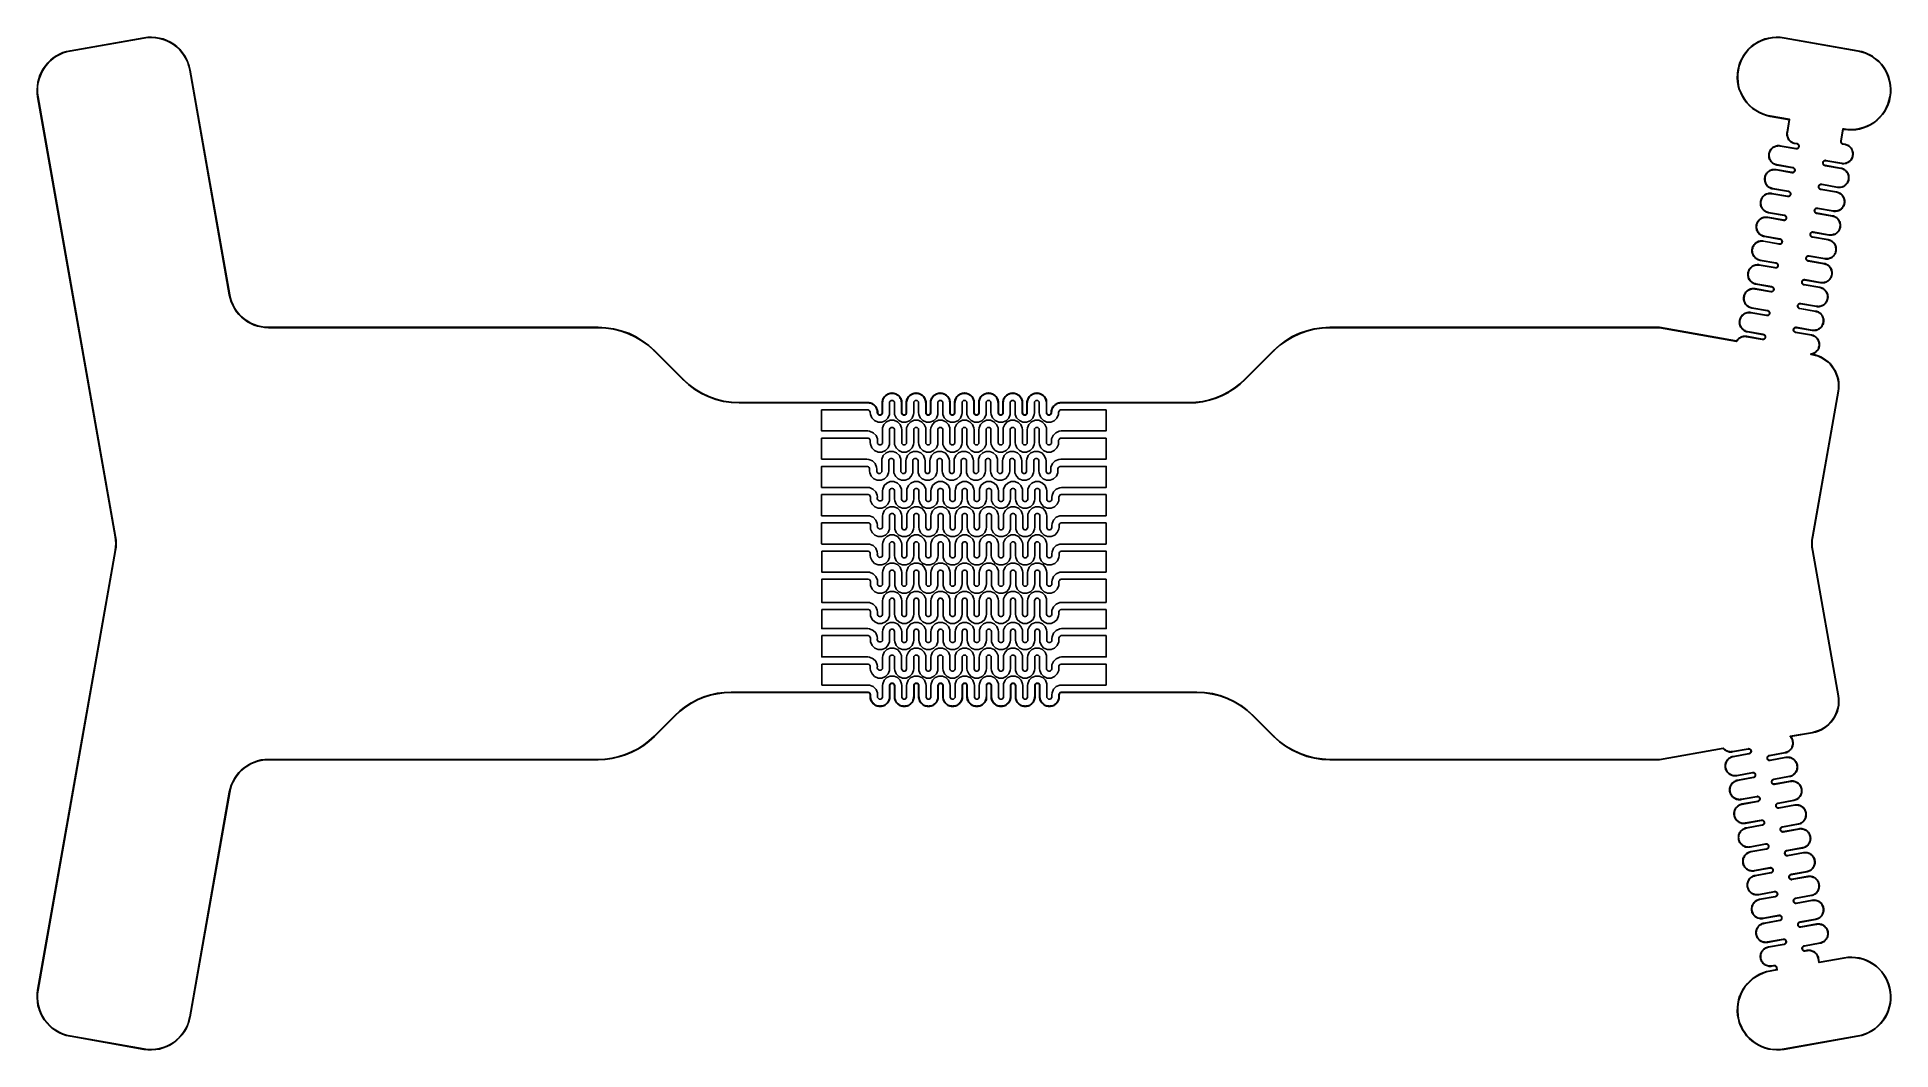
# Model space of a CAD drawing. Header units: metres. Extents: x 0 to 117, y 0 to 64.
import ezdxf

# ---------------------------------------------------------------- set-up
doc = ezdxf.new("R2010")
doc.units = ezdxf.units.M

msp = doc.modelspace()

# ---------------------------------------------------------------- linework, layer by layer
for points in [[(2.07, 0.85), (2.07, 0.85), (2.07, 0.85), (2.07, 0.85), (2.07, 0.85), (1.83, 0.91), (1.83, 0.91), (1.6, 0.98), (1.6, 0.99), (1.37, 1.09), (1.37, 1.09), (1.16, 1.21), (1.16, 1.21), (0.96, 1.35), (0.95, 1.35), (0.77, 1.51), (0.77, 1.51), (0.6, 1.69), (0.6, 1.69), (0.45, 1.89), (0.45, 1.89), (0.32, 2.09), (0.32, 2.09), (0.21, 2.31), (0.21, 2.32), (0.12, 2.54), (0.12, 2.55), (0.05, 2.78), (0.05, 2.78), (0.01, 3.03), (0.01, 3.03), (-0.01, 3.27), (-0.01, 3.27), (0, 3.52), (0, 3.52), (0.03, 3.76), (0.03, 3.76), (4.91, 31.45), (4.91, 31.45), (4.91, 31.45), (4.91, 31.45), (4.94, 31.67), (4.94, 31.67), (4.94, 31.67), (4.94, 31.67), (4.95, 31.88), (4.95, 31.88), (4.95, 31.88), (4.95, 31.88), (4.94, 32.1), (4.94, 32.1), (4.94, 32.1), (4.94, 32.1), (4.91, 32.31), (4.91, 32.31), (4.91, 32.31), (4.91, 32.31), (0.03, 60), (0.03, 60), (0, 60.23), (0, 60.23), (-0.01, 60.46), (-0.01, 60.46), (0.01, 60.69), (0.01, 60.7), (0.04, 60.92), (0.04, 60.93), (0.1, 61.15), (0.1, 61.15), (0.17, 61.37), (0.17, 61.37), (0.27, 61.58), (0.27, 61.58), (0.38, 61.78), (0.38, 61.78), (0.52, 61.97), (0.52, 61.97), (0.67, 62.15), (0.67, 62.15), (0.83, 62.31), (0.83, 62.31), (1.01, 62.46), (1.01, 62.46), (1.2, 62.59), (1.21, 62.59), (1.41, 62.7), (1.41, 62.7), (1.62, 62.79), (1.62, 62.79), (1.84, 62.86), (1.84, 62.86), (2.07, 62.91), (2.07, 62.91), (6.72, 63.73), (6.72, 63.73), (6.97, 63.76), (6.97, 63.76), (7.21, 63.77), (7.21, 63.77), (7.46, 63.75), (7.46, 63.75), (7.7, 63.71), (7.7, 63.71), (7.94, 63.65), (7.94, 63.65), (8.17, 63.56), (8.17, 63.56), (8.39, 63.45), (8.39, 63.45), (8.6, 63.32), (8.6, 63.32), (8.8, 63.17), (8.8, 63.16), (8.97, 63), (8.98, 63), (9.14, 62.81), (9.14, 62.81), (9.28, 62.61), (9.28, 62.61), (9.4, 62.39), (9.4, 62.39), (9.5, 62.17), (9.5, 62.17), (9.58, 61.94), (9.58, 61.93), (9.63, 61.69), (9.63, 61.69), (12.13, 47.55), (12.13, 47.55), (12.13, 47.55), (12.13, 47.55), (12.18, 47.33), (12.18, 47.33), (12.18, 47.33), (12.18, 47.33), (12.25, 47.11), (12.25, 47.11), (12.25, 47.11), (12.25, 47.11), (12.34, 46.89), (12.34, 46.89), (12.34, 46.89), (12.34, 46.89), (12.45, 46.69), (12.45, 46.69), (12.45, 46.69), (12.45, 46.69), (12.58, 46.5), (12.58, 46.5), (12.58, 46.5), (12.58, 46.5), (12.73, 46.32), (12.73, 46.32), (12.73, 46.32), (12.73, 46.32), (12.89, 46.16), (12.89, 46.16), (12.89, 46.16), (12.89, 46.16), (13.07, 46.01), (13.07, 46.01), (13.07, 46.01), (13.07, 46.01), (13.26, 45.88), (13.26, 45.88), (13.26, 45.88), (13.26, 45.88), (13.46, 45.76), (13.46, 45.76), (13.46, 45.76), (13.46, 45.76), (13.67, 45.67), (13.67, 45.67), (13.67, 45.67), (13.67, 45.67), (13.89, 45.59), (13.89, 45.59), (13.89, 45.59), (13.89, 45.59), (14.12, 45.54), (14.12, 45.54), (14.12, 45.54), (14.12, 45.54), (14.35, 45.51), (14.35, 45.51), (14.35, 45.51), (14.35, 45.51), (14.58, 45.5), (14.58, 45.5), (14.58, 45.5), (14.58, 45.5), (35.34, 45.5), (35.34, 45.5), (35.83, 45.47), (35.83, 45.47), (36.31, 45.4), (36.31, 45.4), (36.79, 45.28), (36.79, 45.28), (37.25, 45.12), (37.26, 45.12), (37.7, 44.91), (37.7, 44.91), (38.12, 44.65), (38.12, 44.65), (38.52, 44.36), (38.52, 44.36), (38.88, 44.03), (38.88, 44.03), (40.69, 42.22), (40.69, 42.22), (40.69, 42.22), (40.69, 42.22), (41.05, 41.89), (41.05, 41.89), (41.05, 41.89), (41.05, 41.89), (41.45, 41.6), (41.45, 41.6), (41.45, 41.6), (41.45, 41.6), (41.87, 41.35), (41.87, 41.35), (41.87, 41.35), (41.87, 41.35), (42.31, 41.14), (42.31, 41.14), (42.31, 41.14), (42.31, 41.14), (42.77, 40.97), (42.77, 40.97), (42.77, 40.97), (42.77, 40.97), (43.24, 40.85), (43.24, 40.85), (43.24, 40.85), (43.24, 40.85), (43.73, 40.78), (43.73, 40.78), (43.73, 40.78), (43.73, 40.78), (44.22, 40.76), (44.22, 40.76), (44.22, 40.76), (44.22, 40.76), (52.32, 40.76), (52.32, 40.76), (52.38, 40.76), (52.38, 40.76), (52.44, 40.75), (52.44, 40.75), (52.5, 40.73), (52.5, 40.73), (52.56, 40.71), (52.56, 40.71), (52.62, 40.69), (52.62, 40.68), (52.67, 40.65), (52.67, 40.65), (52.72, 40.62), (52.72, 40.62), (52.76, 40.58), (52.77, 40.57), (52.81, 40.53), (52.81, 40.53), (52.84, 40.48), (52.84, 40.48), (52.88, 40.43), (52.88, 40.43), (52.9, 40.37), (52.9, 40.37), (52.92, 40.31), (52.92, 40.31), (52.94, 40.25), (52.94, 40.25), (52.95, 40.19), (52.95, 40.19), (52.95, 40.13), (52.95, 40.13), (52.95, 40.12), (52.95, 40.12), (52.95, 40.12), (52.95, 40.12), (52.95, 40.11), (52.95, 40.11), (52.95, 40.11), (52.95, 40.11), (52.95, 40.1), (52.95, 40.1), (52.95, 40.1), (52.95, 40.1), (52.96, 40.08), (52.96, 40.08), (52.96, 40.08), (52.96, 40.08), (52.96, 40.07), (52.96, 40.07), (52.96, 40.07), (52.96, 40.07), (52.97, 40.06), (52.97, 40.06), (52.97, 40.06), (52.97, 40.06), (52.97, 40.05), (52.97, 40.05), (52.97, 40.05), (52.97, 40.05), (52.98, 40.03), (52.98, 40.03), (52.98, 40.03), (52.98, 40.03), (52.99, 40.02), (52.99, 40.02), (52.99, 40.02), (52.99, 40.02), (53, 40.02), (53, 40.02), (53, 40.02), (53, 40.02), (53.01, 40.01), (53.01, 40.01), (53.01, 40.01), (53.01, 40.01), (53.02, 40), (53.02, 40), (53.02, 40), (53.02, 40), (53.04, 39.99), (53.04, 39.99), (53.04, 39.99), (53.04, 39.99), (53.05, 39.99), (53.05, 39.99), (53.05, 39.99), (53.05, 39.99), (53.06, 39.99), (53.06, 39.99), (53.06, 39.99), (53.06, 39.99), (53.07, 39.98), (53.07, 39.98), (53.07, 39.98), (53.07, 39.98), (53.09, 39.98), (53.09, 39.98), (53.09, 39.98), (53.09, 39.98), (53.1, 39.98), (53.1, 39.98), (53.1, 39.98), (53.1, 39.98), (53.11, 39.99), (53.11, 39.99), (53.11, 39.99), (53.11, 39.99), (53.13, 39.99), (53.13, 39.99), (53.13, 39.99), (53.13, 39.99), (53.14, 39.99), (53.14, 39.99), (53.14, 39.99), (53.14, 39.99), (53.15, 40), (53.15, 40), (53.15, 40), (53.15, 40), (53.16, 40.01), (53.16, 40.01), (53.16, 40.01), (53.16, 40.01), (53.18, 40.02), (53.18, 40.02), (53.18, 40.02), (53.18, 40.02), (53.19, 40.02), (53.19, 40.02), (53.19, 40.02), (53.19, 40.02), (53.19, 40.03), (53.19, 40.03), (53.19, 40.03), (53.19, 40.03), (53.2, 40.05), (53.2, 40.05), (53.2, 40.05), (53.2, 40.05), (53.21, 40.06), (53.21, 40.06), (53.21, 40.06), (53.21, 40.06), (53.22, 40.07), (53.22, 40.07), (53.22, 40.07), (53.22, 40.07), (53.22, 40.08), (53.22, 40.08), (53.22, 40.08), (53.22, 40.08), (53.22, 40.1), (53.22, 40.1), (53.22, 40.1), (53.22, 40.1), (53.23, 40.11), (53.23, 40.11), (53.23, 40.11), (53.23, 40.11), (53.23, 40.12), (53.23, 40.12), (53.23, 40.12), (53.23, 40.12), (53.23, 40.73), (53.23, 40.74), (53.23, 40.8), (53.23, 40.8), (53.24, 40.86), (53.24, 40.86), (53.25, 40.92), (53.25, 40.92), (53.27, 40.97), (53.27, 40.97), (53.3, 41.03), (53.3, 41.03), (53.33, 41.08), (53.33, 41.08), (53.37, 41.13), (53.37, 41.13), (53.41, 41.17), (53.41, 41.18), (53.45, 41.22), (53.45, 41.22), (53.5, 41.25), (53.5, 41.25), (53.55, 41.28), (53.56, 41.28), (53.61, 41.31), (53.61, 41.31), (53.67, 41.33), (53.67, 41.33), (53.73, 41.35), (53.73, 41.35), (53.79, 41.35), (53.79, 41.35), (53.85, 41.36), (53.85, 41.36), (53.91, 41.35), (53.91, 41.35), (53.97, 41.35), (53.97, 41.35), (54.03, 41.33), (54.03, 41.33), (54.09, 41.31), (54.09, 41.31), (54.14, 41.28), (54.14, 41.28), (54.19, 41.25), (54.19, 41.25), (54.24, 41.22), (54.24, 41.22), (54.29, 41.18), (54.29, 41.17), (54.33, 41.13), (54.33, 41.13), (54.37, 41.08), (54.37, 41.08), (54.4, 41.03), (54.4, 41.03), (54.42, 40.97), (54.42, 40.97), (54.44, 40.92), (54.44, 40.92), (54.46, 40.86), (54.46, 40.86), (54.47, 40.8), (54.47, 40.8), (54.47, 40.74), (54.47, 40.73), (54.47, 40.12), (54.47, 40.12), (54.47, 40.12), (54.47, 40.12), (54.47, 40.11), (54.47, 40.11), (54.47, 40.11), (54.47, 40.11), (54.47, 40.1), (54.47, 40.1), (54.47, 40.1), (54.47, 40.1), (54.48, 40.08), (54.48, 40.08), (54.48, 40.08), (54.48, 40.08), (54.48, 40.07), (54.48, 40.07), (54.48, 40.07), (54.48, 40.07), (54.49, 40.06), (54.49, 40.06), (54.49, 40.06), (54.49, 40.06), (54.49, 40.05), (54.49, 40.05), (54.49, 40.05), (54.49, 40.05), (54.5, 40.03), (54.5, 40.03), (54.5, 40.03), (54.5, 40.03), (54.51, 40.02), (54.51, 40.02), (54.51, 40.02), (54.51, 40.02), (54.52, 40.02), (54.52, 40.02), (54.52, 40.02), (54.52, 40.02), (54.53, 40.01), (54.53, 40.01), (54.53, 40.01), (54.53, 40.01), (54.54, 40), (54.54, 40), (54.54, 40), (54.54, 40), (54.56, 39.99), (54.56, 39.99), (54.56, 39.99), (54.56, 39.99), (54.57, 39.99), (54.57, 39.99), (54.57, 39.99), (54.57, 39.99), (54.58, 39.99), (54.58, 39.99), (54.58, 39.99), (54.58, 39.99), (54.59, 39.98), (54.59, 39.98), (54.59, 39.98), (54.59, 39.98), (54.61, 39.98), (54.61, 39.98), (54.61, 39.98), (54.61, 39.98), (54.62, 39.98), (54.62, 39.98), (54.62, 39.98), (54.62, 39.98), (54.64, 39.99), (54.64, 39.99), (54.64, 39.99), (54.64, 39.99), (54.65, 39.99), (54.65, 39.99), (54.65, 39.99), (54.65, 39.99), (54.66, 39.99), (54.66, 39.99), (54.66, 39.99), (54.66, 39.99), (54.67, 40), (54.67, 40), (54.67, 40), (54.67, 40), (54.69, 40.01), (54.69, 40.01), (54.69, 40.01), (54.69, 40.01), (54.7, 40.02), (54.7, 40.02), (54.7, 40.02), (54.7, 40.02), (54.71, 40.02), (54.71, 40.02), (54.71, 40.02), (54.71, 40.02), (54.72, 40.03), (54.72, 40.03), (54.72, 40.03), (54.72, 40.03), (54.72, 40.05), (54.72, 40.05), (54.72, 40.05), (54.72, 40.05), (54.73, 40.06), (54.73, 40.06), (54.73, 40.06), (54.73, 40.06), (54.74, 40.07), (54.74, 40.07), (54.74, 40.07), (54.74, 40.07), (54.74, 40.08), (54.74, 40.08), (54.74, 40.08), (54.74, 40.08), (54.74, 40.1), (54.74, 40.1), (54.74, 40.1), (54.74, 40.1), (54.75, 40.11), (54.75, 40.11), (54.75, 40.11), (54.75, 40.11), (54.75, 40.12), (54.75, 40.12), (54.75, 40.12), (54.75, 40.12), (54.75, 40.73), (54.75, 40.74), (54.75, 40.8), (54.75, 40.8), (54.76, 40.86), (54.76, 40.86), (54.77, 40.92), (54.77, 40.92), (54.79, 40.97), (54.79, 40.97), (54.82, 41.03), (54.82, 41.03), (54.85, 41.08), (54.85, 41.08), (54.89, 41.13), (54.89, 41.13), (54.93, 41.17), (54.93, 41.18), (54.97, 41.22), (54.97, 41.22), (55.02, 41.25), (55.02, 41.25), (55.07, 41.28), (55.08, 41.28), (55.13, 41.31), (55.13, 41.31), (55.19, 41.33), (55.19, 41.33), (55.25, 41.35), (55.25, 41.35), (55.31, 41.35), (55.31, 41.35), (55.37, 41.36), (55.37, 41.36), (55.43, 41.35), (55.43, 41.35), (55.49, 41.35), (55.49, 41.35), (55.55, 41.33), (55.55, 41.33), (55.61, 41.31), (55.61, 41.31), (55.66, 41.28), (55.66, 41.28), (55.71, 41.25), (55.71, 41.25), (55.76, 41.22), (55.76, 41.22), (55.81, 41.18), (55.81, 41.17), (55.85, 41.13), (55.85, 41.13), (55.89, 41.08), (55.89, 41.08), (55.92, 41.03), (55.92, 41.03), (55.94, 40.97), (55.94, 40.97), (55.96, 40.92), (55.96, 40.92), (55.98, 40.86), (55.98, 40.86), (55.99, 40.8), (55.99, 40.8), (55.99, 40.74), (55.99, 40.73), (55.99, 40.12), (55.99, 40.12), (55.99, 40.12), (55.99, 40.12), (55.99, 40.11), (55.99, 40.11), (55.99, 40.11), (55.99, 40.11), (55.99, 40.1), (55.99, 40.1), (55.99, 40.1), (55.99, 40.1), (56, 40.08), (56, 40.08), (56, 40.08), (56, 40.08), (56, 40.07), (56, 40.07), (56, 40.07), (56, 40.07), (56.01, 40.06), (56.01, 40.06), (56.01, 40.06), (56.01, 40.06), (56.01, 40.05), (56.01, 40.05), (56.01, 40.05), (56.01, 40.05), (56.02, 40.03), (56.02, 40.03), (56.02, 40.03), (56.02, 40.03), (56.03, 40.02), (56.03, 40.02), (56.03, 40.02), (56.03, 40.02), (56.04, 40.02), (56.04, 40.02), (56.04, 40.02), (56.04, 40.02), (56.05, 40.01), (56.05, 40.01), (56.05, 40.01), (56.05, 40.01), (56.06, 40), (56.06, 40), (56.06, 40), (56.06, 40), (56.08, 39.99), (56.08, 39.99), (56.08, 39.99), (56.08, 39.99), (56.09, 39.99), (56.09, 39.99), (56.09, 39.99), (56.09, 39.99), (56.1, 39.99), (56.1, 39.99), (56.1, 39.99), (56.1, 39.99), (56.12, 39.98), (56.12, 39.98), (56.12, 39.98), (56.12, 39.98), (56.13, 39.98), (56.13, 39.98), (56.13, 39.98), (56.13, 39.98), (56.14, 39.98), (56.14, 39.98), (56.14, 39.98), (56.14, 39.98), (56.16, 39.99), (56.16, 39.99), (56.16, 39.99), (56.16, 39.99), (56.17, 39.99), (56.17, 39.99), (56.17, 39.99), (56.17, 39.99), (56.18, 39.99), (56.18, 39.99), (56.18, 39.99), (56.18, 39.99), (56.19, 40), (56.19, 40), (56.19, 40), (56.19, 40), (56.21, 40.01), (56.21, 40.01), (56.21, 40.01), (56.21, 40.01), (56.22, 40.02), (56.22, 40.02), (56.22, 40.02), (56.22, 40.02), (56.23, 40.02), (56.23, 40.02), (56.23, 40.02), (56.23, 40.02), (56.24, 40.03), (56.24, 40.03), (56.24, 40.03), (56.24, 40.03), (56.24, 40.05), (56.24, 40.05), (56.24, 40.05), (56.24, 40.05), (56.25, 40.06), (56.25, 40.06), (56.25, 40.06), (56.25, 40.06), (56.26, 40.07), (56.26, 40.07), (56.26, 40.07), (56.26, 40.07), (56.26, 40.08), (56.26, 40.08), (56.26, 40.08), (56.26, 40.08), (56.26, 40.1), (56.26, 40.1), (56.26, 40.1), (56.26, 40.1), (56.27, 40.11), (56.27, 40.11), (56.27, 40.11), (56.27, 40.11), (56.27, 40.12), (56.27, 40.12), (56.27, 40.12), (56.27, 40.12), (56.27, 40.73), (56.27, 40.74), (56.27, 40.8), (56.27, 40.8), (56.28, 40.86), (56.28, 40.86), (56.29, 40.92), (56.29, 40.92), (56.31, 40.97), (56.31, 40.97), (56.34, 41.03), (56.34, 41.03), (56.37, 41.08), (56.37, 41.08), (56.41, 41.13), (56.41, 41.13), (56.45, 41.17), (56.45, 41.18), (56.49, 41.22), (56.5, 41.22), (56.54, 41.25), (56.54, 41.25), (56.6, 41.28), (56.6, 41.28), (56.65, 41.31), (56.65, 41.31), (56.71, 41.33), (56.71, 41.33), (56.77, 41.35), (56.77, 41.35), (56.83, 41.35), (56.83, 41.35), (56.89, 41.36), (56.89, 41.36), (56.95, 41.35), (56.95, 41.35), (57.01, 41.35), (57.01, 41.35), (57.07, 41.33), (57.07, 41.33), (57.13, 41.31), (57.13, 41.31), (57.18, 41.28), (57.18, 41.28), (57.23, 41.25), (57.24, 41.25), (57.28, 41.22), (57.28, 41.22), (57.33, 41.18), (57.33, 41.17), (57.37, 41.13), (57.37, 41.13), (57.41, 41.08), (57.41, 41.08), (57.44, 41.03), (57.44, 41.03), (57.46, 40.97), (57.46, 40.97), (57.48, 40.92), (57.48, 40.92), (57.5, 40.86), (57.5, 40.86), (57.51, 40.8), (57.51, 40.8), (57.51, 40.74), (57.51, 40.73), (57.51, 40.12), (57.51, 40.12), (57.51, 40.12), (57.51, 40.12), (57.51, 40.11), (57.51, 40.11), (57.51, 40.11), (57.51, 40.11), (57.51, 40.1), (57.51, 40.1), (57.51, 40.1), (57.51, 40.1), (57.52, 40.08), (57.52, 40.08), (57.52, 40.08), (57.52, 40.08), (57.52, 40.07), (57.52, 40.07), (57.52, 40.07), (57.52, 40.07), (57.53, 40.06), (57.53, 40.06), (57.53, 40.06), (57.53, 40.06), (57.53, 40.05), (57.53, 40.05), (57.53, 40.05), (57.53, 40.05), (57.54, 40.03), (57.54, 40.03), (57.54, 40.03), (57.54, 40.03), (57.55, 40.02), (57.55, 40.02), (57.55, 40.02), (57.55, 40.02), (57.56, 40.02), (57.56, 40.02), (57.56, 40.02), (57.56, 40.02), (57.57, 40.01), (57.57, 40.01), (57.57, 40.01), (57.57, 40.01), (57.58, 40), (57.58, 40), (57.58, 40), (57.58, 40), (57.6, 39.99), (57.6, 39.99), (57.6, 39.99), (57.6, 39.99), (57.61, 39.99), (57.61, 39.99), (57.61, 39.99), (57.61, 39.99), (57.62, 39.99), (57.62, 39.99), (57.62, 39.99), (57.62, 39.99), (57.64, 39.98), (57.64, 39.98), (57.64, 39.98), (57.64, 39.98), (57.65, 39.98), (57.65, 39.98), (57.65, 39.98), (57.65, 39.98), (57.66, 39.98), (57.66, 39.98), (57.66, 39.98), (57.66, 39.98), (57.68, 39.99), (57.68, 39.99), (57.68, 39.99), (57.68, 39.99), (57.69, 39.99), (57.69, 39.99), (57.69, 39.99), (57.69, 39.99), (57.7, 39.99), (57.7, 39.99), (57.7, 39.99), (57.7, 39.99), (57.71, 40), (57.71, 40), (57.71, 40), (57.71, 40), (57.73, 40.01), (57.73, 40.01), (57.73, 40.01), (57.73, 40.01), (57.74, 40.02), (57.74, 40.02), (57.74, 40.02), (57.74, 40.02), (57.75, 40.02), (57.75, 40.02), (57.75, 40.02), (57.75, 40.02), (57.76, 40.03), (57.76, 40.03), (57.76, 40.03), (57.76, 40.03), (57.76, 40.05), (57.76, 40.05), (57.76, 40.05), (57.76, 40.05), (57.77, 40.06), (57.77, 40.06), (57.77, 40.06), (57.77, 40.06), (57.78, 40.07), (57.78, 40.07), (57.78, 40.07), (57.78, 40.07), (57.78, 40.08), (57.78, 40.08), (57.78, 40.08), (57.78, 40.08), (57.79, 40.1), (57.79, 40.1), (57.79, 40.1), (57.79, 40.1), (57.79, 40.11), (57.79, 40.11), (57.79, 40.11), (57.79, 40.11), (57.79, 40.12), (57.79, 40.12), (57.79, 40.12), (57.79, 40.12), (57.79, 40.73), (57.79, 40.74), (57.79, 40.8), (57.79, 40.8), (57.8, 40.86), (57.8, 40.86), (57.81, 40.92), (57.81, 40.92), (57.83, 40.97), (57.84, 40.97), (57.86, 41.03), (57.86, 41.03), (57.89, 41.08), (57.89, 41.08), (57.93, 41.13), (57.93, 41.13), (57.97, 41.17), (57.97, 41.18), (58.01, 41.22), (58.02, 41.22), (58.06, 41.25), (58.06, 41.25), (58.12, 41.28), (58.12, 41.28), (58.17, 41.31), (58.17, 41.31), (58.23, 41.33), (58.23, 41.33), (58.29, 41.35), (58.29, 41.35), (58.35, 41.35), (58.35, 41.35), (58.41, 41.36), (58.41, 41.36), (58.47, 41.35), (58.47, 41.35), (58.53, 41.35), (58.53, 41.35), (58.59, 41.33), (58.59, 41.33), (58.65, 41.31), (58.65, 41.31), (58.7, 41.28), (58.7, 41.28), (58.76, 41.25), (58.76, 41.25), (58.8, 41.22), (58.81, 41.22), (58.85, 41.18), (58.85, 41.17), (58.89, 41.13), (58.89, 41.13), (58.93, 41.08), (58.93, 41.08), (58.96, 41.03), (58.96, 41.03), (58.98, 40.97), (58.98, 40.97), (59.01, 40.92), (59.01, 40.92), (59.02, 40.86), (59.02, 40.86), (59.03, 40.8), (59.03, 40.8), (59.03, 40.74), (59.03, 40.73), (59.03, 40.12), (59.03, 40.12), (59.03, 40.12), (59.03, 40.12), (59.03, 40.11), (59.03, 40.11), (59.03, 40.11), (59.03, 40.11), (59.03, 40.1), (59.03, 40.1), (59.03, 40.1), (59.03, 40.1), (59.04, 40.08), (59.04, 40.08), (59.04, 40.08), (59.04, 40.08), (59.04, 40.07), (59.04, 40.07), (59.04, 40.07), (59.04, 40.07), (59.05, 40.06), (59.05, 40.06), (59.05, 40.06), (59.05, 40.06), (59.06, 40.05), (59.06, 40.05), (59.06, 40.05), (59.06, 40.05), (59.06, 40.03), (59.06, 40.03), (59.06, 40.03), (59.06, 40.03), (59.07, 40.02), (59.07, 40.02), (59.07, 40.02), (59.07, 40.02), (59.08, 40.02), (59.08, 40.02), (59.08, 40.02), (59.08, 40.02), (59.09, 40.01), (59.09, 40.01), (59.09, 40.01), (59.09, 40.01), (59.1, 40), (59.1, 40), (59.1, 40), (59.1, 40), (59.12, 39.99), (59.12, 39.99), (59.12, 39.99), (59.12, 39.99), (59.13, 39.99), (59.13, 39.99), (59.13, 39.99), (59.13, 39.99), (59.14, 39.99), (59.14, 39.99), (59.14, 39.99), (59.14, 39.99), (59.16, 39.98), (59.16, 39.98), (59.16, 39.98), (59.16, 39.98), (59.17, 39.98), (59.17, 39.98), (59.17, 39.98), (59.17, 39.98), (59.18, 39.98), (59.18, 39.98), (59.18, 39.98), (59.18, 39.98), (59.2, 39.99), (59.2, 39.99), (59.2, 39.99), (59.2, 39.99), (59.21, 39.99), (59.21, 39.99), (59.21, 39.99), (59.21, 39.99), (59.22, 39.99), (59.22, 39.99), (59.22, 39.99), (59.22, 39.99), (59.24, 40), (59.24, 40), (59.24, 40), (59.24, 40), (59.25, 40.01), (59.25, 40.01), (59.25, 40.01), (59.25, 40.01), (59.26, 40.02), (59.26, 40.02), (59.26, 40.02), (59.26, 40.02), (59.27, 40.02), (59.27, 40.02), (59.27, 40.02), (59.27, 40.02), (59.28, 40.03), (59.28, 40.03), (59.28, 40.03), (59.28, 40.03), (59.28, 40.05), (59.28, 40.05), (59.28, 40.05), (59.28, 40.05), (59.29, 40.06), (59.29, 40.06), (59.29, 40.06), (59.29, 40.06), (59.3, 40.07), (59.3, 40.07), (59.3, 40.07), (59.3, 40.07), (59.3, 40.08), (59.3, 40.08), (59.3, 40.08), (59.3, 40.08), (59.31, 40.1), (59.31, 40.1), (59.31, 40.1), (59.31, 40.1), (59.31, 40.11), (59.31, 40.11), (59.31, 40.11), (59.31, 40.11), (59.31, 40.12), (59.31, 40.12), (59.31, 40.12), (59.31, 40.12), (59.31, 40.73), (59.31, 40.74), (59.31, 40.8), (59.31, 40.8), (59.32, 40.86), (59.32, 40.86), (59.33, 40.92), (59.33, 40.92), (59.36, 40.97), (59.36, 40.97), (59.38, 41.03), (59.38, 41.03), (59.41, 41.08), (59.41, 41.08), (59.45, 41.13), (59.45, 41.13), (59.49, 41.17), (59.49, 41.18), (59.54, 41.22), (59.54, 41.22), (59.58, 41.25), (59.58, 41.25), (59.64, 41.28), (59.64, 41.28), (59.69, 41.31), (59.69, 41.31), (59.75, 41.33), (59.75, 41.33), (59.81, 41.35), (59.81, 41.35), (59.87, 41.35), (59.87, 41.35), (59.93, 41.36), (59.93, 41.36), (59.99, 41.35), (59.99, 41.35), (60.05, 41.35), (60.05, 41.35), (60.11, 41.33), (60.11, 41.33), (60.17, 41.31), (60.17, 41.31), (60.22, 41.28), (60.22, 41.28), (60.28, 41.25), (60.28, 41.25), (60.32, 41.22), (60.33, 41.22), (60.37, 41.18), (60.37, 41.17), (60.41, 41.13), (60.41, 41.13), (60.45, 41.08), (60.45, 41.08), (60.48, 41.03), (60.48, 41.03), (60.5, 40.97), (60.51, 40.97), (60.53, 40.92), (60.53, 40.92), (60.54, 40.86), (60.54, 40.86), (60.55, 40.8), (60.55, 40.8), (60.55, 40.74), (60.55, 40.73), (60.55, 40.12), (60.55, 40.12), (60.55, 40.12), (60.55, 40.12), (60.55, 40.11), (60.55, 40.11), (60.55, 40.11), (60.55, 40.11), (60.56, 40.1), (60.56, 40.1), (60.56, 40.1), (60.56, 40.1), (60.56, 40.08), (60.56, 40.08), (60.56, 40.08), (60.56, 40.08), (60.56, 40.07), (60.56, 40.07), (60.56, 40.07), (60.56, 40.07), (60.57, 40.06), (60.57, 40.06), (60.57, 40.06), (60.57, 40.06), (60.58, 40.05), (60.58, 40.05), (60.58, 40.05), (60.58, 40.05), (60.58, 40.03), (60.58, 40.03), (60.58, 40.03), (60.58, 40.03), (60.59, 40.02), (60.59, 40.02), (60.59, 40.02), (60.59, 40.02), (60.6, 40.02), (60.6, 40.02), (60.6, 40.02), (60.6, 40.02), (60.61, 40.01), (60.61, 40.01), (60.61, 40.01), (60.61, 40.01), (60.63, 40), (60.63, 40), (60.63, 40), (60.63, 40), (60.64, 39.99), (60.64, 39.99), (60.64, 39.99), (60.64, 39.99), (60.65, 39.99), (60.65, 39.99), (60.65, 39.99), (60.65, 39.99), (60.66, 39.99), (60.66, 39.99), (60.66, 39.99), (60.66, 39.99), (60.68, 39.98), (60.68, 39.98), (60.68, 39.98), (60.68, 39.98), (60.69, 39.98), (60.69, 39.98), (60.69, 39.98), (60.69, 39.98), (60.7, 39.98), (60.7, 39.98), (60.7, 39.98), (60.7, 39.98), (60.72, 39.99), (60.72, 39.99), (60.72, 39.99), (60.72, 39.99), (60.73, 39.99), (60.73, 39.99), (60.73, 39.99), (60.73, 39.99), (60.74, 39.99), (60.74, 39.99), (60.74, 39.99), (60.74, 39.99), (60.76, 40), (60.76, 40), (60.76, 40), (60.76, 40), (60.77, 40.01), (60.77, 40.01), (60.77, 40.01), (60.77, 40.01), (60.78, 40.02), (60.78, 40.02), (60.78, 40.02), (60.78, 40.02), (60.79, 40.02), (60.79, 40.02), (60.79, 40.02), (60.79, 40.02), (60.8, 40.03), (60.8, 40.03), (60.8, 40.03), (60.8, 40.03), (60.81, 40.05), (60.81, 40.05), (60.81, 40.05), (60.81, 40.05), (60.81, 40.06), (60.81, 40.06), (60.81, 40.06), (60.81, 40.06), (60.82, 40.07), (60.82, 40.07), (60.82, 40.07), (60.82, 40.07), (60.82, 40.08), (60.82, 40.08), (60.82, 40.08), (60.82, 40.08), (60.83, 40.1), (60.83, 40.1), (60.83, 40.1), (60.83, 40.1), (60.83, 40.11), (60.83, 40.11), (60.83, 40.11), (60.83, 40.11), (60.83, 40.12), (60.83, 40.12), (60.83, 40.12), (60.83, 40.12), (60.83, 40.73), (60.83, 40.74), (60.83, 40.8), (60.83, 40.8), (60.84, 40.86), (60.84, 40.86), (60.86, 40.92), (60.86, 40.92), (60.88, 40.97), (60.88, 40.97), (60.9, 41.03), (60.9, 41.03), (60.93, 41.08), (60.93, 41.08), (60.97, 41.13), (60.97, 41.13), (61.01, 41.17), (61.01, 41.18), (61.06, 41.22), (61.06, 41.22), (61.1, 41.25), (61.11, 41.25), (61.16, 41.28), (61.16, 41.28), (61.21, 41.31), (61.21, 41.31), (61.27, 41.33), (61.27, 41.33), (61.33, 41.35), (61.33, 41.35), (61.39, 41.35), (61.39, 41.35), (61.45, 41.36), (61.45, 41.36), (61.51, 41.35), (61.51, 41.35), (61.57, 41.35), (61.57, 41.35), (61.63, 41.33), (61.63, 41.33), (61.69, 41.31), (61.69, 41.31), (61.74, 41.28), (61.74, 41.28), (61.8, 41.25), (61.8, 41.25), (61.85, 41.22), (61.85, 41.22), (61.89, 41.18), (61.89, 41.17), (61.93, 41.13), (61.93, 41.13), (61.97, 41.08), (61.97, 41.08), (62, 41.03), (62, 41.03), (62.03, 40.97), (62.03, 40.97), (62.05, 40.92), (62.05, 40.92), (62.06, 40.86), (62.06, 40.86), (62.07, 40.8), (62.07, 40.8), (62.07, 40.74), (62.07, 40.73), (62.07, 40.12), (62.07, 40.12), (62.07, 40.12), (62.07, 40.12), (62.07, 40.11), (62.07, 40.11), (62.07, 40.11), (62.07, 40.11), (62.08, 40.1), (62.08, 40.1), (62.08, 40.1), (62.08, 40.1), (62.08, 40.08), (62.08, 40.08), (62.08, 40.08), (62.08, 40.08), (62.08, 40.07), (62.08, 40.07), (62.08, 40.07), (62.08, 40.07), (62.09, 40.06), (62.09, 40.06), (62.09, 40.06), (62.09, 40.06), (62.1, 40.05), (62.1, 40.05), (62.1, 40.05), (62.1, 40.05), (62.1, 40.03), (62.1, 40.03), (62.1, 40.03), (62.1, 40.03), (62.11, 40.02), (62.11, 40.02), (62.11, 40.02), (62.11, 40.02), (62.12, 40.02), (62.12, 40.02), (62.12, 40.02), (62.12, 40.02), (62.13, 40.01), (62.13, 40.01), (62.13, 40.01), (62.13, 40.01), (62.15, 40), (62.15, 40), (62.15, 40), (62.15, 40), (62.16, 39.99), (62.16, 39.99), (62.16, 39.99), (62.16, 39.99), (62.17, 39.99), (62.17, 39.99), (62.17, 39.99), (62.17, 39.99), (62.18, 39.99), (62.18, 39.99), (62.18, 39.99), (62.18, 39.99), (62.2, 39.98), (62.2, 39.98), (62.2, 39.98), (62.2, 39.98), (62.21, 39.98), (62.21, 39.98), (62.21, 39.98), (62.21, 39.98), (62.22, 39.98), (62.22, 39.98), (62.22, 39.98), (62.22, 39.98), (62.24, 39.99), (62.24, 39.99), (62.24, 39.99), (62.24, 39.99), (62.25, 39.99), (62.25, 39.99), (62.25, 39.99), (62.25, 39.99), (62.26, 39.99), (62.26, 39.99), (62.26, 39.99), (62.26, 39.99), (62.28, 40), (62.28, 40), (62.28, 40), (62.28, 40), (62.29, 40.01), (62.29, 40.01), (62.29, 40.01), (62.29, 40.01), (62.3, 40.02), (62.3, 40.02), (62.3, 40.02), (62.3, 40.02), (62.31, 40.02), (62.31, 40.02), (62.31, 40.02), (62.31, 40.02), (62.32, 40.03), (62.32, 40.03), (62.32, 40.03), (62.32, 40.03), (62.33, 40.05), (62.33, 40.05), (62.33, 40.05), (62.33, 40.05), (62.33, 40.06), (62.33, 40.06), (62.33, 40.06), (62.33, 40.06), (62.34, 40.07), (62.34, 40.07), (62.34, 40.07), (62.34, 40.07), (62.34, 40.08), (62.34, 40.08), (62.34, 40.08), (62.34, 40.08), (62.35, 40.1), (62.35, 40.1), (62.35, 40.1), (62.35, 40.1), (62.35, 40.11), (62.35, 40.11), (62.35, 40.11), (62.35, 40.11), (62.35, 40.12), (62.35, 40.12), (62.35, 40.12), (62.35, 40.12), (62.35, 40.73), (62.35, 40.74), (62.35, 40.8), (62.35, 40.8), (62.36, 40.86), (62.36, 40.86), (62.38, 40.92), (62.38, 40.92), (62.4, 40.97), (62.4, 40.97), (62.42, 41.03), (62.42, 41.03), (62.45, 41.08), (62.45, 41.08), (62.49, 41.13), (62.49, 41.13), (62.53, 41.17), (62.53, 41.18), (62.58, 41.22), (62.58, 41.22), (62.63, 41.25), (62.63, 41.25), (62.68, 41.28), (62.68, 41.28), (62.73, 41.31), (62.73, 41.31), (62.79, 41.33), (62.79, 41.33), (62.85, 41.35), (62.85, 41.35), (62.91, 41.35), (62.91, 41.35), (62.97, 41.36), (62.97, 41.36), (63.03, 41.35), (63.03, 41.35), (63.09, 41.35), (63.09, 41.35), (63.15, 41.33), (63.15, 41.33), (63.21, 41.31), (63.21, 41.31), (63.26, 41.28), (63.27, 41.28), (63.32, 41.25), (63.32, 41.25), (63.37, 41.22), (63.37, 41.22), (63.41, 41.18), (63.41, 41.17), (63.45, 41.13), (63.45, 41.13), (63.49, 41.08), (63.49, 41.08), (63.52, 41.03), (63.52, 41.03), (63.55, 40.97), (63.55, 40.97), (63.57, 40.92), (63.57, 40.92), (63.58, 40.86), (63.58, 40.86), (63.59, 40.8), (63.59, 40.8), (63.59, 40.74), (63.59, 40.73), (63.59, 40.12), (63.59, 40.12), (63.59, 40.12), (63.59, 40.12), (63.59, 40.11), (63.59, 40.11), (63.59, 40.11), (63.59, 40.11), (63.6, 40.1), (63.6, 40.1), (63.6, 40.1), (63.6, 40.1), (63.6, 40.08), (63.6, 40.08), (63.6, 40.08), (63.6, 40.08), (63.6, 40.07), (63.6, 40.07), (63.6, 40.07), (63.6, 40.07), (63.61, 40.06), (63.61, 40.06), (63.61, 40.06), (63.61, 40.06), (63.62, 40.05), (63.62, 40.05), (63.62, 40.05), (63.62, 40.05), (63.63, 40.03), (63.63, 40.03), (63.63, 40.03), (63.63, 40.03), (63.63, 40.02), (63.63, 40.02), (63.63, 40.02), (63.63, 40.02), (63.64, 40.02), (63.64, 40.02), (63.64, 40.02), (63.64, 40.02), (63.66, 40.01), (63.66, 40.01), (63.66, 40.01), (63.66, 40.01), (63.67, 40), (63.67, 40), (63.67, 40), (63.67, 40), (63.68, 39.99), (63.68, 39.99), (63.68, 39.99), (63.68, 39.99), (63.69, 39.99), (63.69, 39.99), (63.69, 39.99), (63.69, 39.99), (63.7, 39.99), (63.7, 39.99), (63.7, 39.99), (63.7, 39.99), (63.72, 39.98), (63.72, 39.98), (63.72, 39.98), (63.72, 39.98), (63.73, 39.98), (63.73, 39.98), (63.73, 39.98), (63.73, 39.98), (63.75, 39.98), (63.75, 39.98), (63.75, 39.98), (63.75, 39.98), (63.76, 39.99), (63.76, 39.99), (63.76, 39.99), (63.76, 39.99), (63.77, 39.99), (63.77, 39.99), (63.77, 39.99), (63.77, 39.99), (63.78, 39.99), (63.78, 39.99), (63.78, 39.99), (63.78, 39.99), (63.8, 40), (63.8, 40), (63.8, 40), (63.8, 40), (63.81, 40.01), (63.81, 40.01), (63.81, 40.01), (63.81, 40.01), (63.82, 40.02), (63.82, 40.02), (63.82, 40.02), (63.82, 40.02), (63.83, 40.02), (63.83, 40.02), (63.83, 40.02), (63.83, 40.02), (63.84, 40.03), (63.84, 40.03), (63.84, 40.03), (63.84, 40.03), (63.85, 40.05), (63.85, 40.05), (63.85, 40.05), (63.85, 40.05), (63.85, 40.06), (63.85, 40.06), (63.85, 40.06), (63.85, 40.06), (63.86, 40.07), (63.86, 40.07), (63.86, 40.07), (63.86, 40.07), (63.86, 40.08), (63.86, 40.08), (63.86, 40.08), (63.86, 40.08), (63.87, 40.1), (63.87, 40.1), (63.87, 40.1), (63.87, 40.1), (63.87, 40.11), (63.87, 40.11), (63.87, 40.11), (63.87, 40.11), (63.87, 40.12), (63.87, 40.12), (63.87, 40.12), (63.87, 40.12), (63.87, 40.13), (63.87, 40.13), (63.87, 40.18), (63.87, 40.19), (63.88, 40.24), (63.88, 40.24), (63.89, 40.3), (63.89, 40.3), (63.91, 40.35), (63.91, 40.36), (63.94, 40.41), (63.94, 40.41), (63.96, 40.46), (63.97, 40.46), (64, 40.51), (64, 40.51), (64.03, 40.55), (64.04, 40.55), (64.08, 40.59), (64.08, 40.59), (64.12, 40.63), (64.12, 40.63), (64.17, 40.66), (64.17, 40.66), (64.22, 40.69), (64.22, 40.69), (64.27, 40.72), (64.27, 40.72), (64.33, 40.73), (64.33, 40.74), (64.39, 40.75), (64.39, 40.75), (64.44, 40.76), (64.44, 40.76), (64.5, 40.76), (64.5, 40.76), (72.54, 40.76), (72.54, 40.76), (72.54, 40.76), (72.54, 40.76), (72.98, 40.78), (72.98, 40.78), (72.98, 40.78), (72.98, 40.78), (73.41, 40.83), (73.41, 40.83), (73.41, 40.83), (73.41, 40.83), (73.84, 40.93), (73.84, 40.93), (73.84, 40.93), (73.84, 40.93), (74.25, 41.06), (74.25, 41.06), (74.25, 41.06), (74.25, 41.06), (74.65, 41.23), (74.65, 41.23), (74.65, 41.23), (74.65, 41.23), (75.04, 41.43), (75.04, 41.43), (75.04, 41.43), (75.04, 41.43), (75.4, 41.66), (75.4, 41.66), (75.4, 41.66), (75.4, 41.66), (75.75, 41.93), (75.75, 41.93), (75.75, 41.93), (75.75, 41.93), (76.07, 42.22), (76.07, 42.22), (76.07, 42.22), (76.07, 42.22), (77.88, 44.03), (77.88, 44.03), (78.24, 44.36), (78.25, 44.36), (78.64, 44.65), (78.64, 44.65), (79.06, 44.91), (79.06, 44.91), (79.51, 45.12), (79.51, 45.12), (79.97, 45.28), (79.97, 45.28), (80.45, 45.4), (80.45, 45.4), (80.93, 45.47), (80.93, 45.47), (81.42, 45.5), (81.42, 45.5), (102.18, 45.5), (102.18, 45.5), (102.19, 45.5), (102.19, 45.5), (102.19, 45.5), (102.19, 45.5), (102.19, 45.5), (102.19, 45.5), (102.19, 45.5), (107.05, 44.64), (107.05, 44.64), (107.05, 44.64), (107.05, 44.64), (107.05, 44.64), (107.05, 44.64), (107.05, 44.64), (107.05, 44.64), (107.05, 44.64), (107.05, 44.64), (107.05, 44.64), (107.05, 44.64), (107.05, 44.64), (107.05, 44.64), (107.05, 44.64), (107.05, 44.64), (107.05, 44.64), (107.05, 44.64), (107.05, 44.64), (107.05, 44.64), (107.05, 44.64), (107.05, 44.64), (107.05, 44.64), (107.05, 44.64), (107.05, 44.64), (107.05, 44.64), (107.08, 44.68), (107.08, 44.68), (107.11, 44.73), (107.11, 44.73), (107.15, 44.77), (107.15, 44.77), (107.2, 44.81), (107.2, 44.81), (107.24, 44.84), (107.25, 44.84), (107.29, 44.87), (107.3, 44.87), (107.35, 44.89), (107.35, 44.89), (107.4, 44.91), (107.4, 44.91), (107.46, 44.92), (107.46, 44.93), (107.51, 44.93), (107.52, 44.93), (107.57, 44.94), (107.57, 44.94), (107.63, 44.94), (107.63, 44.94), (107.69, 44.93), (107.69, 44.93), (108.68, 44.75), (108.68, 44.75), (108.69, 44.75), (108.69, 44.75), (108.69, 44.75), (108.69, 44.75), (108.71, 44.75), (108.71, 44.75), (108.71, 44.75), (108.71, 44.75), (108.72, 44.75), (108.72, 44.75), (108.72, 44.75), (108.72, 44.75), (108.73, 44.75), (108.73, 44.75), (108.73, 44.75), (108.73, 44.75), (108.75, 44.75), (108.75, 44.75), (108.75, 44.75), (108.75, 44.75), (108.76, 44.76), (108.76, 44.76), (108.76, 44.76), (108.76, 44.76), (108.77, 44.76), (108.77, 44.76), (108.77, 44.76), (108.77, 44.76), (108.78, 44.77), (108.78, 44.77), (108.78, 44.77), (108.78, 44.77), (108.8, 44.78), (108.8, 44.78), (108.8, 44.78), (108.8, 44.78), (108.81, 44.78), (108.81, 44.78), (108.81, 44.78), (108.81, 44.78), (108.82, 44.79), (108.82, 44.79), (108.82, 44.79), (108.82, 44.79), (108.82, 44.8), (108.82, 44.8), (108.82, 44.8), (108.82, 44.8), (108.83, 44.82), (108.83, 44.82), (108.83, 44.82), (108.83, 44.82), (108.84, 44.83), (108.84, 44.83), (108.84, 44.83), (108.84, 44.83), (108.84, 44.84), (108.84, 44.84), (108.84, 44.84), (108.84, 44.84), (108.85, 44.85), (108.85, 44.85), (108.85, 44.85), (108.85, 44.85), (108.85, 44.87), (108.85, 44.87), (108.85, 44.87), (108.85, 44.87), (108.85, 44.88), (108.85, 44.88), (108.85, 44.88), (108.85, 44.88), (108.85, 44.89), (108.85, 44.89), (108.85, 44.89), (108.85, 44.89), (108.85, 44.91), (108.85, 44.91), (108.85, 44.91), (108.85, 44.91), (108.85, 44.92), (108.85, 44.92), (108.85, 44.92), (108.85, 44.92), (108.85, 44.93), (108.85, 44.93), (108.85, 44.93), (108.85, 44.93), (108.84, 44.95), (108.84, 44.95), (108.84, 44.95), (108.84, 44.95), (108.84, 44.96), (108.84, 44.96), (108.84, 44.96), (108.84, 44.96), (108.83, 44.97), (108.83, 44.97), (108.83, 44.97), (108.83, 44.97), (108.82, 44.98), (108.82, 44.98), (108.82, 44.98), (108.82, 44.98), (108.81, 44.99), (108.81, 44.99), (108.81, 44.99), (108.81, 44.99), (108.8, 45), (108.8, 45), (108.8, 45), (108.8, 45), (108.79, 45.01), (108.79, 45.01), (108.79, 45.01), (108.79, 45.01), (108.78, 45.01), (108.78, 45.01), (108.78, 45.01), (108.78, 45.01), (108.77, 45.02), (108.77, 45.02), (108.77, 45.02), (108.77, 45.02), (108.76, 45.03), (108.76, 45.03), (108.76, 45.03), (108.76, 45.03), (108.74, 45.03), (108.74, 45.03), (108.74, 45.03), (108.74, 45.03), (108.73, 45.03), (108.73, 45.03), (107.74, 45.21), (107.74, 45.21), (107.68, 45.22), (107.68, 45.22), (107.62, 45.24), (107.62, 45.24), (107.56, 45.26), (107.56, 45.26), (107.51, 45.29), (107.51, 45.29), (107.46, 45.33), (107.46, 45.33), (107.42, 45.37), (107.41, 45.37), (107.37, 45.41), (107.37, 45.41), (107.34, 45.46), (107.34, 45.46), (107.3, 45.51), (107.3, 45.51), (107.28, 45.57), (107.28, 45.57), (107.25, 45.62), (107.25, 45.62), (107.24, 45.68), (107.24, 45.68), (107.23, 45.74), (107.23, 45.74), (107.22, 45.8), (107.22, 45.8), (107.23, 45.86), (107.23, 45.87), (107.23, 45.92), (107.23, 45.93), (107.25, 45.98), (107.25, 45.98), (107.27, 46.04), (107.27, 46.04), (107.29, 46.1), (107.29, 46.1), (107.32, 46.15), (107.32, 46.15), (107.36, 46.2), (107.36, 46.2), (107.4, 46.25), (107.4, 46.25), (107.44, 46.29), (107.44, 46.29), (107.49, 46.33), (107.49, 46.33), (107.54, 46.36), (107.54, 46.36), (107.59, 46.39), (107.6, 46.39), (107.65, 46.41), (107.65, 46.41), (107.71, 46.42), (107.71, 46.42), (107.77, 46.43), (107.77, 46.43), (107.83, 46.44), (107.83, 46.44), (107.89, 46.44), (107.89, 46.44), (107.95, 46.43), (107.95, 46.43), (108.94, 46.25), (108.94, 46.25), (108.94, 46.25), (108.94, 46.25), (108.96, 46.25), (108.96, 46.25), (108.96, 46.25), (108.96, 46.25), (108.97, 46.25), (108.97, 46.25), (108.97, 46.25), (108.97, 46.25), (108.98, 46.25), (108.98, 46.25), (108.98, 46.25), (108.98, 46.25), (109, 46.25), (109, 46.25), (109, 46.25), (109, 46.25), (109.01, 46.25), (109.01, 46.25), (109.01, 46.25), (109.01, 46.25), (109.02, 46.26), (109.02, 46.26), (109.02, 46.26), (109.02, 46.26), (109.04, 46.26), (109.04, 46.26), (109.04, 46.26), (109.04, 46.26), (109.05, 46.27), (109.05, 46.27), (109.05, 46.27), (109.05, 46.27), (109.06, 46.28), (109.06, 46.28), (109.06, 46.28), (109.06, 46.28), (109.07, 46.29), (109.07, 46.29), (109.07, 46.29), (109.07, 46.29), (109.08, 46.3), (109.08, 46.3), (109.08, 46.3), (109.08, 46.3), (109.09, 46.31), (109.09, 46.31), (109.09, 46.31), (109.09, 46.31), (109.1, 46.32), (109.1, 46.32), (109.1, 46.32), (109.1, 46.32), (109.1, 46.33), (109.1, 46.33), (109.1, 46.33), (109.1, 46.33), (109.11, 46.34), (109.11, 46.34), (109.11, 46.34), (109.11, 46.34), (109.11, 46.35), (109.11, 46.35), (109.11, 46.35), (109.11, 46.35), (109.12, 46.37), (109.12, 46.37), (109.12, 46.37), (109.12, 46.37), (109.12, 46.38), (109.12, 46.38), (109.12, 46.38), (109.12, 46.38), (109.12, 46.39), (109.12, 46.39), (109.12, 46.39), (109.12, 46.39), (109.12, 46.41), (109.12, 46.41), (109.12, 46.41), (109.12, 46.41), (109.11, 46.42), (109.11, 46.42), (109.11, 46.42), (109.11, 46.42), (109.11, 46.43), (109.11, 46.43), (109.11, 46.43), (109.11, 46.43), (109.11, 46.45), (109.11, 46.45), (109.11, 46.45), (109.11, 46.45), (109.1, 46.46), (109.1, 46.46), (109.1, 46.46), (109.1, 46.46), (109.09, 46.47), (109.09, 46.47), (109.09, 46.47), (109.09, 46.47), (109.09, 46.48), (109.09, 46.48), (109.09, 46.48), (109.09, 46.48), (109.08, 46.49), (109.08, 46.49), (109.08, 46.49), (109.08, 46.49), (109.07, 46.5), (109.07, 46.5), (109.07, 46.5), (109.07, 46.5), (109.06, 46.51), (109.06, 46.51), (109.06, 46.51), (109.06, 46.51), (109.04, 46.52), (109.04, 46.52), (109.04, 46.52), (109.04, 46.52), (109.03, 46.52), (109.03, 46.52), (109.03, 46.52), (109.03, 46.52), (109.02, 46.53), (109.02, 46.53), (109.02, 46.53), (109.02, 46.53), (109.01, 46.53), (109.01, 46.53), (109.01, 46.53), (109.01, 46.53), (108.99, 46.53), (108.99, 46.53), (108, 46.71), (108, 46.71), (107.94, 46.72), (107.94, 46.72), (107.88, 46.74), (107.88, 46.74), (107.83, 46.76), (107.83, 46.77), (107.78, 46.79), (107.78, 46.8), (107.73, 46.83), (107.73, 46.83), (107.68, 46.87), (107.68, 46.87), (107.64, 46.91), (107.64, 46.91), (107.6, 46.96), (107.6, 46.96), (107.57, 47.01), (107.57, 47.01), (107.54, 47.07), (107.54, 47.07), (107.52, 47.12), (107.52, 47.13), (107.5, 47.18), (107.5, 47.18), (107.49, 47.24), (107.49, 47.24), (107.49, 47.3), (107.49, 47.31), (107.49, 47.36), (107.49, 47.37), (107.5, 47.43), (107.5, 47.43), (107.51, 47.48), (107.51, 47.49), (107.53, 47.54), (107.53, 47.54), (107.56, 47.6), (107.56, 47.6), (107.59, 47.65), (107.59, 47.65), (107.62, 47.7), (107.62, 47.7), (107.66, 47.75), (107.66, 47.75), (107.7, 47.79), (107.71, 47.79), (107.75, 47.83), (107.75, 47.83), (107.8, 47.86), (107.81, 47.86), (107.86, 47.89), (107.86, 47.89), (107.92, 47.91), (107.92, 47.91), (107.97, 47.92), (107.98, 47.92), (108.03, 47.93), (108.04, 47.93), (108.09, 47.94), (108.1, 47.94), (108.16, 47.94), (108.16, 47.94), (108.22, 47.93), (108.22, 47.93), (109.21, 47.75), (109.21, 47.75), (109.21, 47.75), (109.21, 47.75), (109.22, 47.75), (109.22, 47.75), (109.22, 47.75), (109.22, 47.75), (109.24, 47.75), (109.24, 47.75), (109.24, 47.75), (109.24, 47.75), (109.25, 47.75), (109.25, 47.75), (109.25, 47.75), (109.25, 47.75), (109.26, 47.75), (109.26, 47.75), (109.26, 47.75), (109.26, 47.75), (109.28, 47.76), (109.28, 47.76), (109.28, 47.76), (109.28, 47.76), (109.29, 47.76), (109.29, 47.76), (109.29, 47.76), (109.29, 47.76), (109.3, 47.76), (109.3, 47.76), (109.3, 47.76), (109.3, 47.76), (109.31, 47.77), (109.31, 47.77), (109.31, 47.77), (109.31, 47.77), (109.32, 47.78), (109.32, 47.78), (109.32, 47.78), (109.32, 47.78), (109.34, 47.79), (109.34, 47.79), (109.34, 47.79), (109.34, 47.79), (109.34, 47.8), (109.34, 47.8), (109.34, 47.8), (109.34, 47.8), (109.35, 47.81), (109.35, 47.81), (109.35, 47.81), (109.35, 47.81), (109.36, 47.82), (109.36, 47.82), (109.36, 47.82), (109.36, 47.82), (109.37, 47.83), (109.37, 47.83), (109.37, 47.83), (109.37, 47.83), (109.37, 47.84), (109.37, 47.84), (109.37, 47.84), (109.37, 47.84), (109.38, 47.85), (109.38, 47.85), (109.38, 47.85), (109.38, 47.85), (109.38, 47.87), (109.38, 47.87), (109.38, 47.87), (109.38, 47.87), (109.38, 47.88), (109.38, 47.88), (109.38, 47.88), (109.38, 47.88), (109.38, 47.89), (109.38, 47.89), (109.38, 47.89), (109.38, 47.89), (109.38, 47.91), (109.38, 47.91), (109.38, 47.91), (109.38, 47.91), (109.38, 47.92), (109.38, 47.92), (109.38, 47.92), (109.38, 47.92), (109.38, 47.93), (109.38, 47.93), (109.38, 47.93), (109.38, 47.93), (109.37, 47.95), (109.37, 47.95), (109.37, 47.95), (109.37, 47.95), (109.37, 47.96), (109.37, 47.96), (109.37, 47.96), (109.37, 47.96), (109.36, 47.97), (109.36, 47.97), (109.36, 47.97), (109.36, 47.97), (109.35, 47.98), (109.35, 47.98), (109.35, 47.98), (109.35, 47.98), (109.34, 47.99), (109.34, 47.99), (109.34, 47.99), (109.34, 47.99), (109.33, 48), (109.33, 48), (109.33, 48), (109.33, 48), (109.32, 48.01), (109.32, 48.01), (109.32, 48.01), (109.32, 48.01), (109.31, 48.02), (109.31, 48.02), (109.31, 48.02), (109.31, 48.02), (109.3, 48.02), (109.3, 48.02), (109.3, 48.02), (109.3, 48.02), (109.28, 48.03), (109.28, 48.03), (109.28, 48.03), (109.28, 48.03), (109.27, 48.03), (109.27, 48.03), (109.27, 48.03), (109.27, 48.03), (109.26, 48.03), (109.26, 48.03), (108.27, 48.21), (108.27, 48.21), (108.21, 48.22), (108.21, 48.22), (108.15, 48.24), (108.15, 48.24), (108.09, 48.27), (108.09, 48.27), (108.04, 48.3), (108.04, 48.3), (107.99, 48.33), (107.99, 48.33), (107.94, 48.37), (107.94, 48.37), (107.9, 48.41), (107.9, 48.42), (107.87, 48.46), (107.86, 48.46), (107.83, 48.51), (107.83, 48.51), (107.81, 48.57), (107.81, 48.57), (107.78, 48.63), (107.78, 48.63), (107.77, 48.68), (107.77, 48.69), (107.76, 48.74), (107.76, 48.75), (107.75, 48.8), (107.75, 48.81), (107.75, 48.87), (107.75, 48.87), (107.76, 48.93), (107.76, 48.93), (107.78, 48.99), (107.78, 48.99), (107.8, 49.04), (107.8, 49.04), (107.82, 49.1), (107.82, 49.1), (107.85, 49.15), (107.85, 49.15), (107.89, 49.2), (107.89, 49.2), (107.92, 49.25), (107.93, 49.25), (107.97, 49.29), (107.97, 49.29), (108.02, 49.33), (108.02, 49.33), (108.07, 49.36), (108.07, 49.36), (108.12, 49.39), (108.12, 49.39), (108.18, 49.41), (108.18, 49.41), (108.24, 49.42), (108.24, 49.42), (108.3, 49.43), (108.3, 49.43), (108.36, 49.44), (108.36, 49.44), (108.42, 49.44), (108.42, 49.44), (108.48, 49.43), (108.48, 49.43), (109.47, 49.26), (109.47, 49.26), (109.47, 49.26), (109.47, 49.26), (109.49, 49.25), (109.49, 49.25), (109.49, 49.25), (109.49, 49.25), (109.5, 49.25), (109.5, 49.25), (109.5, 49.25), (109.5, 49.25), (109.51, 49.25), (109.51, 49.25), (109.51, 49.25), (109.51, 49.25), (109.53, 49.25), (109.53, 49.25), (109.53, 49.25), (109.53, 49.25), (109.54, 49.26), (109.54, 49.26), (109.54, 49.26), (109.54, 49.26), (109.55, 49.26), (109.55, 49.26), (109.55, 49.26), (109.55, 49.26), (109.57, 49.27), (109.57, 49.27), (109.57, 49.27), (109.57, 49.27), (109.58, 49.27), (109.58, 49.27), (109.58, 49.27), (109.58, 49.27), (109.59, 49.28), (109.59, 49.28), (109.59, 49.28), (109.59, 49.28), (109.6, 49.29), (109.6, 49.29), (109.6, 49.29), (109.6, 49.29), (109.61, 49.3), (109.61, 49.3), (109.61, 49.3), (109.61, 49.3), (109.62, 49.31), (109.62, 49.31), (109.62, 49.31), (109.62, 49.31), (109.63, 49.32), (109.63, 49.32), (109.63, 49.32), (109.63, 49.32), (109.63, 49.33), (109.63, 49.33), (109.63, 49.33), (109.63, 49.33), (109.64, 49.34), (109.64, 49.34), (109.64, 49.34), (109.64, 49.34), (109.64, 49.36), (109.64, 49.36), (109.64, 49.36), (109.64, 49.36), (109.64, 49.37), (109.64, 49.37), (109.64, 49.37), (109.64, 49.37), (109.65, 49.38), (109.65, 49.38), (109.65, 49.38), (109.65, 49.38), (109.65, 49.4), (109.65, 49.4), (109.65, 49.4), (109.65, 49.4), (109.65, 49.41), (109.65, 49.41), (109.65, 49.41), (109.65, 49.41), (109.64, 49.42), (109.64, 49.42), (109.64, 49.42), (109.64, 49.42), (109.64, 49.44), (109.64, 49.44), (109.64, 49.44), (109.64, 49.44), (109.64, 49.45), (109.64, 49.45), (109.64, 49.45), (109.64, 49.45), (109.63, 49.46), (109.63, 49.46), (109.63, 49.46), (109.63, 49.46), (109.62, 49.47), (109.62, 49.47), (109.62, 49.47), (109.62, 49.47), (109.62, 49.48), (109.62, 49.48), (109.62, 49.48), (109.62, 49.48), (109.61, 49.49), (109.61, 49.49), (109.61, 49.49), (109.61, 49.49), (109.6, 49.5), (109.6, 49.5), (109.6, 49.5), (109.6, 49.5), (109.59, 49.51), (109.59, 49.51), (109.59, 49.51), (109.59, 49.51), (109.57, 49.52), (109.57, 49.52), (109.57, 49.52), (109.57, 49.52), (109.56, 49.52), (109.56, 49.52), (109.56, 49.52), (109.56, 49.52), (109.55, 49.53), (109.55, 49.53), (109.55, 49.53), (109.55, 49.53), (109.54, 49.53), (109.54, 49.53), (109.54, 49.53), (109.54, 49.53), (109.52, 49.53), (109.52, 49.53), (108.53, 49.71), (108.53, 49.71), (108.47, 49.72), (108.47, 49.72), (108.41, 49.74), (108.41, 49.74), (108.36, 49.77), (108.36, 49.77), (108.31, 49.8), (108.3, 49.8), (108.26, 49.83), (108.25, 49.83), (108.21, 49.87), (108.21, 49.87), (108.17, 49.92), (108.17, 49.92), (108.13, 49.96), (108.13, 49.96), (108.1, 50.01), (108.1, 50.02), (108.07, 50.07), (108.07, 50.07), (108.05, 50.13), (108.05, 50.13), (108.03, 50.18), (108.03, 50.19), (108.02, 50.24), (108.02, 50.25), (108.02, 50.31), (108.02, 50.31), (108.02, 50.37), (108.02, 50.37), (108.03, 50.43), (108.03, 50.43), (108.04, 50.49), (108.04, 50.49), (108.06, 50.54), (108.06, 50.55), (108.08, 50.6), (108.09, 50.6), (108.11, 50.65), (108.12, 50.65), (108.15, 50.7), (108.15, 50.7), (108.19, 50.75), (108.19, 50.75), (108.23, 50.79), (108.23, 50.79), (108.28, 50.83), (108.28, 50.83), (108.33, 50.86), (108.33, 50.86), (108.39, 50.89), (108.39, 50.89), (108.44, 50.91), (108.45, 50.91), (108.5, 50.93), (108.5, 50.93), (108.56, 50.94), (108.56, 50.94), (108.62, 50.94), (108.63, 50.94), (108.68, 50.94), (108.69, 50.94), (108.75, 50.93), (108.75, 50.93), (109.74, 50.76), (109.74, 50.76), (109.75, 50.75), (109.75, 50.75), (109.75, 50.75), (109.75, 50.75), (109.77, 50.75), (109.77, 50.75), (109.77, 50.75), (109.77, 50.75), (109.78, 50.75), (109.78, 50.75), (109.78, 50.75), (109.78, 50.75), (109.79, 50.75), (109.79, 50.75), (109.79, 50.75), (109.79, 50.75), (109.81, 50.76), (109.81, 50.76), (109.81, 50.76), (109.81, 50.76), (109.82, 50.76), (109.82, 50.76), (109.82, 50.76), (109.82, 50.76), (109.83, 50.77), (109.83, 50.77), (109.83, 50.77), (109.83, 50.77), (109.84, 50.77), (109.84, 50.77), (109.84, 50.77), (109.84, 50.77), (109.85, 50.78), (109.85, 50.78), (109.85, 50.78), (109.85, 50.78), (109.86, 50.79), (109.86, 50.79), (109.86, 50.79), (109.86, 50.79), (109.87, 50.8), (109.87, 50.8), (109.87, 50.8), (109.87, 50.8), (109.88, 50.81), (109.88, 50.81), (109.88, 50.81), (109.88, 50.81), (109.89, 50.82), (109.89, 50.82), (109.89, 50.82), (109.89, 50.82), (109.9, 50.83), (109.9, 50.83), (109.9, 50.83), (109.9, 50.83), (109.9, 50.84), (109.9, 50.84), (109.9, 50.84), (109.9, 50.84), (109.91, 50.86), (109.91, 50.86), (109.91, 50.86), (109.91, 50.86), (109.91, 50.87), (109.91, 50.87), (109.91, 50.87), (109.91, 50.87), (109.91, 50.88), (109.91, 50.88), (109.91, 50.88), (109.91, 50.88), (109.91, 50.9), (109.91, 50.9), (109.91, 50.9), (109.91, 50.9), (109.91, 50.91), (109.91, 50.91), (109.91, 50.91), (109.91, 50.91), (109.91, 50.92), (109.91, 50.92), (109.91, 50.92), (109.91, 50.92), (109.91, 50.94), (109.91, 50.94), (109.91, 50.94), (109.91, 50.94), (109.9, 50.95), (109.9, 50.95), (109.9, 50.95), (109.9, 50.95), (109.89, 50.96), (109.89, 50.96), (109.89, 50.96), (109.89, 50.96), (109.89, 50.97), (109.89, 50.97), (109.89, 50.97), (109.89, 50.97), (109.88, 50.98), (109.88, 50.98), (109.88, 50.98), (109.88, 50.98), (109.87, 50.99), (109.87, 50.99), (109.87, 50.99), (109.87, 50.99), (109.86, 51), (109.86, 51), (109.86, 51), (109.86, 51), (109.85, 51.01), (109.85, 51.01), (109.85, 51.01), (109.85, 51.01), (109.84, 51.02), (109.84, 51.02), (109.84, 51.02), (109.84, 51.02), (109.83, 51.02), (109.83, 51.02), (109.83, 51.02), (109.83, 51.02), (109.81, 51.03), (109.81, 51.03), (109.81, 51.03), (109.81, 51.03), (109.8, 51.03), (109.8, 51.03), (109.8, 51.03), (109.8, 51.03), (109.79, 51.03), (109.79, 51.03), (108.8, 51.21), (108.79, 51.21), (108.74, 51.22), (108.74, 51.22), (108.68, 51.24), (108.68, 51.24), (108.62, 51.27), (108.62, 51.27), (108.57, 51.3), (108.57, 51.3), (108.52, 51.33), (108.52, 51.33), (108.47, 51.37), (108.47, 51.37), (108.43, 51.42), (108.43, 51.42), (108.39, 51.46), (108.39, 51.46), (108.36, 51.52), (108.36, 51.52), (108.34, 51.57), (108.33, 51.57), (108.31, 51.63), (108.31, 51.63), (108.3, 51.69), (108.3, 51.69), (108.29, 51.75), (108.29, 51.75), (108.28, 51.81), (108.28, 51.81), (108.28, 51.87), (108.28, 51.87), (108.29, 51.93), (108.29, 51.93), (108.31, 51.99), (108.31, 51.99), (108.32, 52.04), (108.32, 52.05), (108.35, 52.1), (108.35, 52.1), (108.38, 52.15), (108.38, 52.15), (108.41, 52.2), (108.42, 52.2), (108.45, 52.25), (108.46, 52.25), (108.5, 52.29), (108.5, 52.29), (108.55, 52.33), (108.55, 52.33), (108.6, 52.36), (108.6, 52.36), (108.65, 52.39), (108.65, 52.39), (108.71, 52.41), (108.71, 52.41), (108.77, 52.43), (108.77, 52.43), (108.83, 52.44), (108.83, 52.44), (108.89, 52.44), (108.89, 52.44), (108.95, 52.44), (108.95, 52.44), (109.01, 52.43), (109.01, 52.43), (110, 52.26), (110, 52.26), (110.02, 52.25), (110.02, 52.25), (110.02, 52.25), (110.02, 52.25), (110.03, 52.25), (110.03, 52.25), (110.03, 52.25), (110.03, 52.25), (110.04, 52.25), (110.04, 52.25), (110.04, 52.25), (110.04, 52.25), (110.06, 52.25), (110.06, 52.25), (110.06, 52.25), (110.06, 52.25), (110.07, 52.26), (110.07, 52.26), (110.07, 52.26), (110.07, 52.26), (110.08, 52.26), (110.08, 52.26), (110.08, 52.26), (110.08, 52.26), (110.1, 52.27), (110.1, 52.27), (110.1, 52.27), (110.1, 52.27), (110.11, 52.27), (110.11, 52.27), (110.11, 52.27), (110.11, 52.27), (110.12, 52.28), (110.12, 52.28), (110.12, 52.28), (110.12, 52.28), (110.13, 52.29), (110.13, 52.29), (110.13, 52.29), (110.13, 52.29), (110.14, 52.3), (110.14, 52.3), (110.14, 52.3), (110.14, 52.3), (110.15, 52.31), (110.15, 52.31), (110.15, 52.31), (110.15, 52.31), (110.16, 52.32), (110.16, 52.32), (110.16, 52.32), (110.16, 52.32), (110.16, 52.33), (110.16, 52.33), (110.16, 52.33), (110.16, 52.33), (110.17, 52.34), (110.17, 52.34), (110.17, 52.34), (110.17, 52.34), (110.17, 52.36), (110.17, 52.36), (110.17, 52.36), (110.17, 52.36), (110.17, 52.37), (110.17, 52.37), (110.17, 52.37), (110.17, 52.37), (110.18, 52.38), (110.18, 52.38), (110.18, 52.38), (110.18, 52.38), (110.18, 52.4), (110.18, 52.4), (110.18, 52.4), (110.18, 52.4), (110.18, 52.41), (110.18, 52.41), (110.18, 52.41), (110.18, 52.41), (110.17, 52.42), (110.17, 52.42), (110.17, 52.42), (110.17, 52.42), (110.17, 52.44), (110.17, 52.44), (110.17, 52.44), (110.17, 52.44), (110.17, 52.45), (110.17, 52.45), (110.17, 52.45), (110.17, 52.45), (110.16, 52.46), (110.16, 52.46), (110.16, 52.46), (110.16, 52.46), (110.15, 52.47), (110.15, 52.47), (110.15, 52.47), (110.15, 52.47), (110.14, 52.48), (110.14, 52.48), (110.14, 52.48), (110.14, 52.48), (110.14, 52.49), (110.14, 52.49), (110.14, 52.49), (110.14, 52.49), (110.13, 52.5), (110.13, 52.5), (110.13, 52.5), (110.13, 52.5), (110.11, 52.51), (110.11, 52.51), (110.11, 52.51), (110.11, 52.51), (110.1, 52.52), (110.1, 52.52), (110.1, 52.52), (110.1, 52.52), (110.09, 52.52), (110.09, 52.52), (110.09, 52.52), (110.09, 52.52), (110.08, 52.53), (110.08, 52.53), (110.08, 52.53), (110.08, 52.53), (110.07, 52.53), (110.07, 52.53), (110.07, 52.53), (110.07, 52.53), (110.05, 52.53), (110.05, 52.53), (109.06, 52.71), (109.06, 52.71), (109, 52.72), (109, 52.72), (108.94, 52.74), (108.94, 52.74), (108.89, 52.77), (108.89, 52.77), (108.83, 52.8), (108.83, 52.8), (108.79, 52.83), (108.78, 52.83), (108.74, 52.87), (108.74, 52.87), (108.7, 52.92), (108.7, 52.92), (108.66, 52.96), (108.66, 52.97), (108.63, 53.02), (108.63, 53.02), (108.6, 53.07), (108.6, 53.07), (108.58, 53.13), (108.58, 53.13), (108.56, 53.19), (108.56, 53.19), (108.55, 53.25), (108.55, 53.25), (108.55, 53.31), (108.55, 53.31), (108.55, 53.37), (108.55, 53.37), (108.56, 53.43), (108.56, 53.43), (108.57, 53.49), (108.57, 53.49), (108.59, 53.55), (108.59, 53.55), (108.61, 53.6), (108.61, 53.6), (108.64, 53.65), (108.64, 53.66), (108.68, 53.7), (108.68, 53.7), (108.72, 53.75), (108.72, 53.75), (108.76, 53.79), (108.76, 53.79), (108.81, 53.83), (108.81, 53.83), (108.86, 53.86), (108.86, 53.86), (108.92, 53.89), (108.92, 53.89), (108.97, 53.91), (108.98, 53.91), (109.03, 53.93), (109.03, 53.93), (109.09, 53.94), (109.09, 53.94), (109.15, 53.94), (109.15, 53.94), (109.21, 53.94), (109.22, 53.94), (109.27, 53.93), (109.28, 53.93), (110.27, 53.76), (110.27, 53.76), (110.28, 53.75), (110.28, 53.75), (110.28, 53.75), (110.28, 53.75), (110.29, 53.75), (110.29, 53.75), (110.29, 53.75), (110.29, 53.75), (110.31, 53.75), (110.31, 53.75), (110.31, 53.75), (110.31, 53.75), (110.32, 53.76), (110.32, 53.76), (110.32, 53.76), (110.32, 53.76), (110.33, 53.76), (110.33, 53.76), (110.33, 53.76), (110.33, 53.76), (110.35, 53.76), (110.35, 53.76), (110.35, 53.76), (110.35, 53.76), (110.36, 53.77), (110.36, 53.77), (110.36, 53.77), (110.36, 53.77), (110.37, 53.77), (110.37, 53.77), (110.37, 53.77), (110.37, 53.77), (110.38, 53.78), (110.38, 53.78), (110.38, 53.78), (110.38, 53.78), (110.39, 53.79), (110.39, 53.79), (110.39, 53.79), (110.39, 53.79), (110.4, 53.8), (110.4, 53.8), (110.4, 53.8), (110.4, 53.8), (110.41, 53.81), (110.41, 53.81), (110.41, 53.81), (110.41, 53.81), (110.42, 53.82), (110.42, 53.82), (110.42, 53.82), (110.42, 53.82), (110.43, 53.83), (110.43, 53.83), (110.43, 53.83), (110.43, 53.83), (110.43, 53.84), (110.43, 53.84), (110.43, 53.84), (110.43, 53.84), (110.44, 53.86), (110.44, 53.86), (110.44, 53.86), (110.44, 53.86), (110.44, 53.87), (110.44, 53.87), (110.44, 53.87), (110.44, 53.87), (110.44, 53.88), (110.44, 53.88), (110.44, 53.88), (110.44, 53.88), (110.44, 53.9), (110.44, 53.9), (110.44, 53.9), (110.44, 53.9), (110.44, 53.91), (110.44, 53.91), (110.44, 53.91), (110.44, 53.91), (110.44, 53.92), (110.44, 53.92), (110.44, 53.92), (110.44, 53.92), (110.43, 53.94), (110.43, 53.94), (110.43, 53.94), (110.43, 53.94), (110.43, 53.95), (110.43, 53.95), (110.43, 53.95), (110.43, 53.95), (110.42, 53.96), (110.42, 53.96), (110.42, 53.96), (110.42, 53.96), (110.42, 53.97), (110.42, 53.97), (110.42, 53.97), (110.42, 53.97), (110.41, 53.98), (110.41, 53.98), (110.41, 53.98), (110.41, 53.98), (110.4, 53.99), (110.4, 53.99), (110.4, 53.99), (110.4, 53.99), (110.39, 54), (110.39, 54), (110.39, 54), (110.39, 54), (110.38, 54.01), (110.38, 54.01), (110.38, 54.01), (110.38, 54.01), (110.37, 54.02), (110.37, 54.02), (110.37, 54.02), (110.37, 54.02), (110.36, 54.03), (110.36, 54.03), (110.36, 54.03), (110.36, 54.03), (110.34, 54.03), (110.34, 54.03), (110.34, 54.03), (110.34, 54.03), (110.33, 54.03), (110.33, 54.03), (110.33, 54.03), (110.33, 54.03), (110.32, 54.04), (110.32, 54.04), (109.32, 54.21), (109.32, 54.21), (109.27, 54.22), (109.26, 54.22), (109.21, 54.24), (109.21, 54.24), (109.15, 54.27), (109.15, 54.27), (109.1, 54.3), (109.1, 54.3), (109.05, 54.33), (109.05, 54.33), (109, 54.37), (109, 54.37), (108.96, 54.42), (108.96, 54.42), (108.92, 54.47), (108.92, 54.47), (108.89, 54.52), (108.89, 54.52), (108.86, 54.57), (108.86, 54.57), (108.84, 54.63), (108.84, 54.63), (108.83, 54.69), (108.83, 54.69), (108.82, 54.75), (108.82, 54.75), (108.81, 54.81), (108.81, 54.81), (108.81, 54.87), (108.81, 54.87), (108.82, 54.93), (108.82, 54.93), (108.83, 54.99), (108.83, 54.99), (108.85, 55.05), (108.85, 55.05), (108.88, 55.1), (108.88, 55.1), (108.91, 55.15), (108.91, 55.16), (108.94, 55.2), (108.94, 55.21), (108.98, 55.25), (108.98, 55.25), (109.03, 55.29), (109.03, 55.29), (109.08, 55.33), (109.08, 55.33), (109.13, 55.36), (109.13, 55.36), (109.18, 55.39), (109.18, 55.39), (109.24, 55.41), (109.24, 55.41), (109.3, 55.43), (109.3, 55.43), (109.36, 55.44), (109.36, 55.44), (109.42, 55.44), (109.42, 55.44), (109.48, 55.44), (109.48, 55.44), (109.54, 55.43), (109.54, 55.43), (110.53, 55.26), (110.53, 55.26), (110.55, 55.26), (110.55, 55.26), (110.55, 55.26), (110.55, 55.26), (110.56, 55.25), (110.56, 55.25), (110.56, 55.25), (110.56, 55.25), (110.57, 55.25), (110.57, 55.25), (110.57, 55.25), (110.57, 55.25), (110.59, 55.26), (110.59, 55.26), (110.59, 55.26), (110.59, 55.26), (110.6, 55.26), (110.6, 55.26), (110.6, 55.26), (110.6, 55.26), (110.61, 55.26), (110.61, 55.26), (110.61, 55.26), (110.61, 55.26), (110.62, 55.27), (110.62, 55.27), (110.62, 55.27), (110.62, 55.27), (110.64, 55.27), (110.64, 55.27), (110.64, 55.27), (110.64, 55.27), (110.65, 55.28), (110.65, 55.28), (110.65, 55.28), (110.65, 55.28), (110.66, 55.29), (110.66, 55.29), (110.66, 55.29), (110.66, 55.29), (110.67, 55.3), (110.67, 55.3), (110.67, 55.3), (110.67, 55.3), (110.68, 55.31), (110.68, 55.31), (110.68, 55.31), (110.68, 55.31), (110.68, 55.32), (110.68, 55.32), (110.68, 55.32), (110.68, 55.32), (110.69, 55.33), (110.69, 55.33), (110.69, 55.33), (110.69, 55.33), (110.7, 55.35), (110.7, 55.35), (110.7, 55.35), (110.7, 55.35), (110.7, 55.36), (110.7, 55.36), (110.7, 55.36), (110.7, 55.36), (110.7, 55.37), (110.7, 55.37), (110.7, 55.37), (110.7, 55.37), (110.71, 55.38), (110.71, 55.38), (110.71, 55.38), (110.71, 55.38), (110.71, 55.4), (110.71, 55.4), (110.71, 55.4), (110.71, 55.4), (110.7, 55.41), (110.7, 55.41), (110.7, 55.41), (110.7, 55.41), (110.7, 55.42), (110.7, 55.42), (110.7, 55.42), (110.7, 55.42), (110.7, 55.44), (110.7, 55.44), (110.7, 55.44), (110.7, 55.44), (110.69, 55.45), (110.69, 55.45), (110.69, 55.45), (110.69, 55.45), (110.69, 55.46), (110.69, 55.46), (110.69, 55.46), (110.69, 55.46), (110.68, 55.47), (110.68, 55.47), (110.68, 55.47), (110.68, 55.47), (110.67, 55.49), (110.67, 55.49), (110.67, 55.49), (110.67, 55.49), (110.66, 55.5), (110.66, 55.5), (110.66, 55.5), (110.66, 55.5), (110.65, 55.5), (110.65, 55.5), (110.65, 55.5), (110.65, 55.5), (110.64, 55.51), (110.64, 55.51), (110.64, 55.51), (110.64, 55.51), (110.63, 55.52), (110.63, 55.52), (110.63, 55.52), (110.63, 55.52), (110.62, 55.53), (110.62, 55.53), (110.62, 55.53), (110.62, 55.53), (110.61, 55.53), (110.61, 55.53), (110.61, 55.53), (110.61, 55.53), (110.59, 55.53), (110.59, 55.53), (110.59, 55.53), (110.59, 55.53), (110.58, 55.54), (110.58, 55.54), (109.59, 55.71), (109.59, 55.71), (109.53, 55.73), (109.53, 55.73), (109.47, 55.74), (109.47, 55.74), (109.42, 55.77), (109.42, 55.77), (109.36, 55.8), (109.36, 55.8), (109.31, 55.83), (109.31, 55.84), (109.27, 55.87), (109.27, 55.88), (109.23, 55.92), (109.23, 55.92), (109.19, 55.97), (109.19, 55.97), (109.16, 56.02), (109.16, 56.02), (109.13, 56.07), (109.13, 56.07), (109.11, 56.13), (109.11, 56.13), (109.09, 56.19), (109.09, 56.19), (109.08, 56.25), (109.08, 56.25), (109.08, 56.31), (109.08, 56.31), (109.08, 56.37), (109.08, 56.37), (109.09, 56.43), (109.09, 56.43), (109.1, 56.49), (109.1, 56.49), (109.12, 56.55), (109.12, 56.55), (109.14, 56.6), (109.14, 56.6), (109.17, 56.66), (109.17, 56.66), (109.21, 56.71), (109.21, 56.71), (109.25, 56.75), (109.25, 56.75), (109.29, 56.79), (109.29, 56.79), (109.34, 56.83), (109.34, 56.83), (109.39, 56.86), (109.39, 56.86), (109.45, 56.89), (109.45, 56.89), (109.5, 56.91), (109.5, 56.91), (109.56, 56.93), (109.56, 56.93), (109.62, 56.94), (109.62, 56.94), (109.68, 56.94), (109.68, 56.94), (109.74, 56.94), (109.74, 56.94), (109.8, 56.93), (109.8, 56.93), (110.8, 56.76), (110.8, 56.76), (110.81, 56.76), (110.81, 56.76), (110.81, 56.76), (110.81, 56.76), (110.82, 56.76), (110.82, 56.76), (110.82, 56.76), (110.82, 56.76), (110.84, 56.76), (110.84, 56.76), (110.84, 56.76), (110.84, 56.76), (110.85, 56.76), (110.85, 56.76), (110.85, 56.76), (110.85, 56.76), (110.86, 56.76), (110.86, 56.76), (110.86, 56.76), (110.86, 56.76), (110.88, 56.76), (110.88, 56.76), (110.88, 56.76), (110.88, 56.76), (110.89, 56.77), (110.89, 56.77), (110.89, 56.77), (110.89, 56.77), (110.9, 56.78), (110.9, 56.78), (110.9, 56.78), (110.9, 56.78), (110.91, 56.78), (110.91, 56.78), (110.91, 56.78), (110.91, 56.78), (110.92, 56.79), (110.92, 56.79), (110.92, 56.79), (110.92, 56.79), (110.93, 56.8), (110.93, 56.8), (110.93, 56.8), (110.93, 56.8), (110.94, 56.81), (110.94, 56.81), (110.94, 56.81), (110.94, 56.81), (110.95, 56.82), (110.95, 56.82), (110.95, 56.82), (110.95, 56.82), (110.96, 56.83), (110.96, 56.83), (110.96, 56.83), (110.96, 56.83), (110.96, 56.85), (110.96, 56.85), (110.96, 56.85), (110.96, 56.85), (110.97, 56.86), (110.97, 56.86), (110.97, 56.86), (110.97, 56.86), (110.97, 56.87), (110.97, 56.87), (110.97, 56.87), (110.97, 56.87), (110.97, 56.89), (110.97, 56.89), (110.97, 56.89), (110.97, 56.89), (110.97, 56.9), (110.97, 56.9), (110.97, 56.9), (110.97, 56.9), (110.97, 56.91), (110.97, 56.91), (110.97, 56.91), (110.97, 56.91), (110.97, 56.93), (110.97, 56.93), (110.97, 56.93), (110.97, 56.93), (110.96, 56.94), (110.96, 56.94), (110.96, 56.94), (110.96, 56.94), (110.96, 56.95), (110.96, 56.95), (110.96, 56.95), (110.96, 56.95), (110.95, 56.96), (110.95, 56.96), (110.95, 56.96), (110.95, 56.96), (110.95, 56.98), (110.95, 56.98), (110.95, 56.98), (110.95, 56.98), (110.94, 56.99), (110.94, 56.99), (110.94, 56.99), (110.94, 56.99), (110.93, 57), (110.93, 57), (110.93, 57), (110.93, 57), (110.92, 57.01), (110.92, 57.01), (110.92, 57.01), (110.92, 57.01), (110.91, 57.01), (110.91, 57.01), (110.91, 57.01), (110.91, 57.01), (110.9, 57.02), (110.9, 57.02), (110.9, 57.02), (110.9, 57.02), (110.89, 57.03), (110.89, 57.03), (110.89, 57.03), (110.89, 57.03), (110.87, 57.03), (110.87, 57.03), (110.87, 57.03), (110.87, 57.03), (110.86, 57.03), (110.86, 57.03), (110.86, 57.03), (110.86, 57.03), (110.85, 57.04), (110.85, 57.04), (110.73, 57.06), (110.73, 57.06), (110.67, 57.07), (110.67, 57.07), (110.61, 57.09), (110.61, 57.09), (110.56, 57.12), (110.56, 57.12), (110.5, 57.15), (110.5, 57.15), (110.45, 57.18), (110.45, 57.18), (110.41, 57.22), (110.41, 57.22), (110.37, 57.26), (110.37, 57.27), (110.33, 57.31), (110.33, 57.31), (110.3, 57.36), (110.3, 57.37), (110.27, 57.42), (110.27, 57.42), (110.25, 57.48), (110.25, 57.48), (110.23, 57.53), (110.23, 57.54), (110.22, 57.59), (110.22, 57.6), (110.22, 57.65), (110.22, 57.66), (110.22, 57.72), (110.22, 57.72), (110.23, 57.78), (110.23, 57.78), (110.37, 58.57), (110.37, 58.57), (110.37, 58.57), (110.37, 58.57), (110.37, 58.57), (110.37, 58.57), (110.37, 58.57), (110.37, 58.57), (110.37, 58.57), (110.37, 58.57), (110.37, 58.57), (110.37, 58.57), (110.37, 58.57), (110.37, 58.57), (110.37, 58.57), (110.37, 58.57), (110.37, 58.57), (110.37, 58.57), (110.37, 58.57), (110.37, 58.57), (110.37, 58.57), (110.37, 58.57), (110.37, 58.57), (110.37, 58.57), (110.37, 58.57), (110.37, 58.57), (110.37, 58.57), (110.37, 58.57), (110.37, 58.57), (110.37, 58.57), (110.37, 58.57), (110.37, 58.57), (110.37, 58.57), (110.37, 58.57), (109.17, 58.78), (109.17, 58.78), (108.93, 58.84), (108.93, 58.84), (108.7, 58.92), (108.7, 58.92), (108.47, 59.02), (108.47, 59.02), (108.26, 59.14), (108.26, 59.14), (108.06, 59.28), (108.05, 59.28), (107.87, 59.44), (107.87, 59.44), (107.7, 59.62), (107.7, 59.62), (107.55, 59.82), (107.55, 59.82), (107.42, 60.02), (107.42, 60.03), (107.31, 60.25), (107.31, 60.25), (107.22, 60.48), (107.22, 60.48), (107.15, 60.71), (107.15, 60.71), (107.11, 60.96), (107.11, 60.96), (107.09, 61.2), (107.09, 61.2), (107.1, 61.45), (107.1, 61.45), (107.13, 61.69), (107.13, 61.69), (107.19, 61.93), (107.19, 61.94), (107.26, 62.17), (107.26, 62.17), (107.36, 62.39), (107.37, 62.39), (107.49, 62.61), (107.49, 62.61), (107.63, 62.81), (107.63, 62.81), (107.79, 63), (107.79, 63), (107.97, 63.16), (107.97, 63.17), (108.16, 63.32), (108.17, 63.32), (108.37, 63.45), (108.37, 63.45), (108.59, 63.56), (108.59, 63.56), (108.82, 63.65), (108.83, 63.65), (109.06, 63.71), (109.06, 63.71), (109.3, 63.75), (109.31, 63.75), (109.55, 63.77), (109.55, 63.77), (109.8, 63.76), (109.8, 63.76), (110.04, 63.73), (110.04, 63.73), (114.7, 62.91), (114.7, 62.91), (114.94, 62.86), (114.94, 62.86), (115.17, 62.78), (115.17, 62.78), (115.39, 62.68), (115.4, 62.68), (115.61, 62.56), (115.61, 62.56), (115.81, 62.41), (115.81, 62.41), (116, 62.25), (116, 62.25), (116.17, 62.07), (116.17, 62.07), (116.32, 61.88), (116.32, 61.88), (116.45, 61.67), (116.45, 61.67), (116.56, 61.45), (116.56, 61.45), (116.65, 61.22), (116.65, 61.22), (116.71, 60.98), (116.71, 60.98), (116.75, 60.74), (116.75, 60.74), (116.77, 60.49), (116.77, 60.49), (116.76, 60.25), (116.76, 60.25), (116.73, 60), (116.73, 60), (116.68, 59.76), (116.68, 59.76), (116.6, 59.53), (116.6, 59.53), (116.5, 59.3), (116.5, 59.3), (116.38, 59.09), (116.38, 59.09), (116.24, 58.89), (116.24, 58.89), (116.08, 58.7), (116.07, 58.7), (115.9, 58.53), (115.9, 58.53), (115.7, 58.38), (115.7, 58.38), (115.49, 58.25), (115.49, 58.25), (115.27, 58.14), (115.27, 58.14), (115.04, 58.05), (115.04, 58.05), (114.8, 57.98), (114.8, 57.98), (114.56, 57.94), (114.56, 57.94), (114.32, 57.93), (114.31, 57.93), (114.07, 57.93), (114.07, 57.93), (113.82, 57.96), (113.82, 57.96), (113.77, 57.97), (113.77, 57.97), (113.77, 57.97), (113.77, 57.97), (113.77, 57.97), (113.77, 57.97), (113.77, 57.97), (113.77, 57.97), (113.77, 57.97), (113.77, 57.97), (113.77, 57.97), (113.77, 57.97), (113.77, 57.97), (113.77, 57.97), (113.77, 57.97), (113.77, 57.97), (113.77, 57.97), (113.77, 57.97), (113.77, 57.97), (113.77, 57.97), (113.77, 57.97), (113.77, 57.97), (113.77, 57.97), (113.77, 57.97), (113.77, 57.97), (113.77, 57.97), (113.77, 57.97), (113.77, 57.97), (113.77, 57.97), (113.77, 57.97), (113.77, 57.97), (113.77, 57.97), (113.77, 57.97), (113.77, 57.97), (113.64, 57.22), (113.64, 57.22), (113.64, 57.22), (113.64, 57.22), (113.64, 57.2), (113.64, 57.2), (113.64, 57.2), (113.64, 57.2), (113.64, 57.19), (113.64, 57.19), (113.64, 57.19), (113.64, 57.19), (113.64, 57.18), (113.64, 57.18), (113.64, 57.18), (113.64, 57.18), (113.64, 57.16), (113.64, 57.16), (113.64, 57.16), (113.64, 57.16), (113.64, 57.15), (113.64, 57.15), (113.64, 57.15), (113.64, 57.15), (113.65, 57.14), (113.65, 57.14), (113.65, 57.14), (113.65, 57.14), (113.65, 57.12), (113.65, 57.12), (113.65, 57.12), (113.65, 57.12), (113.66, 57.11), (113.66, 57.11), (113.66, 57.11), (113.66, 57.11), (113.67, 57.1), (113.67, 57.1), (113.67, 57.1), (113.67, 57.1), (113.68, 57.09), (113.68, 57.09), (113.68, 57.09), (113.68, 57.09), (113.69, 57.08), (113.69, 57.08), (113.69, 57.08), (113.69, 57.08), (113.7, 57.07), (113.7, 57.07), (113.7, 57.07), (113.7, 57.07), (113.71, 57.06), (113.71, 57.06), (113.71, 57.06), (113.71, 57.06), (113.72, 57.06), (113.72, 57.06), (113.72, 57.06), (113.72, 57.06), (113.74, 57.05), (113.74, 57.05), (113.74, 57.05), (113.74, 57.05), (113.75, 57.05), (113.75, 57.05), (113.75, 57.05), (113.75, 57.05), (113.76, 57.05), (113.76, 57.05), (113.76, 57.05), (113.76, 57.05), (113.88, 57.02), (113.88, 57.02), (113.94, 57.01), (113.94, 57.01), (114, 56.99), (114, 56.99), (114.05, 56.97), (114.05, 56.97), (114.11, 56.94), (114.11, 56.94), (114.16, 56.9), (114.16, 56.9), (114.2, 56.86), (114.2, 56.86), (114.24, 56.82), (114.24, 56.82), (114.28, 56.77), (114.28, 56.77), (114.31, 56.72), (114.31, 56.72), (114.34, 56.66), (114.34, 56.66), (114.36, 56.61), (114.36, 56.61), (114.38, 56.55), (114.38, 56.55), (114.39, 56.49), (114.39, 56.49), (114.39, 56.43), (114.39, 56.43), (114.39, 56.37), (114.39, 56.37), (114.38, 56.31), (114.38, 56.31), (114.37, 56.25), (114.37, 56.25), (114.35, 56.19), (114.35, 56.19), (114.33, 56.13), (114.33, 56.13), (114.3, 56.08), (114.3, 56.08), (114.26, 56.03), (114.26, 56.03), (114.22, 55.98), (114.22, 55.98), (114.18, 55.94), (114.18, 55.94), (114.13, 55.91), (114.13, 55.9), (114.08, 55.87), (114.08, 55.87), (114.02, 55.85), (114.02, 55.85), (113.97, 55.82), (113.97, 55.82), (113.91, 55.81), (113.91, 55.81), (113.85, 55.8), (113.85, 55.8), (113.79, 55.79), (113.79, 55.79), (113.73, 55.79), (113.72, 55.79), (113.67, 55.8), (113.66, 55.8), (112.67, 55.98), (112.67, 55.98), (112.67, 55.98), (112.67, 55.98), (112.66, 55.98), (112.66, 55.98), (112.66, 55.98), (112.66, 55.98), (112.64, 55.98), (112.64, 55.98), (112.64, 55.98), (112.64, 55.98), (112.63, 55.98), (112.63, 55.98), (112.63, 55.98), (112.63, 55.98), (112.62, 55.98), (112.62, 55.98), (112.62, 55.98), (112.62, 55.98), (112.6, 55.98), (112.6, 55.98), (112.6, 55.98), (112.6, 55.98), (112.59, 55.97), (112.59, 55.97), (112.59, 55.97), (112.59, 55.97), (112.58, 55.97), (112.58, 55.97), (112.58, 55.97), (112.58, 55.97), (112.57, 55.96), (112.57, 55.96), (112.57, 55.96), (112.57, 55.96), (112.55, 55.95), (112.55, 55.95), (112.55, 55.95), (112.55, 55.95), (112.54, 55.94), (112.54, 55.94), (112.54, 55.94), (112.54, 55.94), (112.53, 55.93), (112.53, 55.93), (112.53, 55.93), (112.53, 55.93), (112.53, 55.92), (112.53, 55.92), (112.53, 55.92), (112.53, 55.92), (112.52, 55.91), (112.52, 55.91), (112.52, 55.91), (112.52, 55.91), (112.51, 55.9), (112.51, 55.9), (112.51, 55.9), (112.51, 55.9), (112.51, 55.88), (112.51, 55.88), (112.51, 55.88), (112.51, 55.88), (112.5, 55.87), (112.5, 55.87), (112.5, 55.87), (112.5, 55.87), (112.5, 55.86), (112.5, 55.86), (112.5, 55.86), (112.5, 55.86), (112.5, 55.84), (112.5, 55.84), (112.5, 55.84), (112.5, 55.84), (112.5, 55.83), (112.5, 55.83), (112.5, 55.83), (112.5, 55.83), (112.5, 55.82), (112.5, 55.82), (112.5, 55.82), (112.5, 55.82), (112.5, 55.8), (112.5, 55.8), (112.5, 55.8), (112.5, 55.8), (112.51, 55.79), (112.51, 55.79), (112.51, 55.79), (112.51, 55.79), (112.51, 55.78), (112.51, 55.78), (112.51, 55.78), (112.51, 55.78), (112.52, 55.76), (112.52, 55.76), (112.52, 55.76), (112.52, 55.76), (112.53, 55.75), (112.53, 55.75), (112.53, 55.75), (112.53, 55.75), (112.54, 55.74), (112.54, 55.74), (112.54, 55.74), (112.54, 55.74), (112.55, 55.73), (112.55, 55.73), (112.55, 55.73), (112.55, 55.73), (112.56, 55.72), (112.56, 55.72), (112.56, 55.72), (112.56, 55.72), (112.57, 55.72), (112.57, 55.72), (112.57, 55.72), (112.57, 55.72), (112.58, 55.71), (112.58, 55.71), (112.58, 55.71), (112.58, 55.71), (112.6, 55.71), (112.6, 55.71), (112.6, 55.71), (112.6, 55.71), (112.61, 55.7), (112.61, 55.7), (112.61, 55.7), (112.61, 55.7), (112.62, 55.7), (113.62, 55.52), (113.62, 55.52), (113.67, 55.51), (113.68, 55.51), (113.73, 55.49), (113.73, 55.49), (113.79, 55.47), (113.79, 55.47), (113.84, 55.44), (113.84, 55.44), (113.89, 55.4), (113.89, 55.4), (113.94, 55.36), (113.94, 55.36), (113.98, 55.32), (113.98, 55.32), (114.02, 55.27), (114.02, 55.27), (114.05, 55.22), (114.05, 55.22), (114.08, 55.16), (114.08, 55.16), (114.1, 55.11), (114.1, 55.11), (114.11, 55.05), (114.11, 55.05), (114.12, 54.99), (114.12, 54.99), (114.13, 54.93), (114.13, 54.93), (114.13, 54.87), (114.13, 54.86), (114.12, 54.81), (114.12, 54.8), (114.11, 54.75), (114.11, 54.74), (114.09, 54.69), (114.09, 54.69), (114.06, 54.63), (114.06, 54.63), (114.03, 54.58), (114.03, 54.58), (114, 54.53), (114, 54.53), (113.96, 54.48), (113.96, 54.48), (113.91, 54.44), (113.91, 54.44), (113.86, 54.4), (113.86, 54.4), (113.81, 54.37), (113.81, 54.37), (113.76, 54.34), (113.76, 54.34), (113.7, 54.32), (113.7, 54.32), (113.64, 54.31), (113.64, 54.31), (113.58, 54.3), (113.58, 54.3), (113.52, 54.29), (113.52, 54.29), (113.46, 54.29), (113.46, 54.29), (113.4, 54.3), (113.4, 54.3), (112.41, 54.48), (112.41, 54.48), (112.41, 54.48), (112.41, 54.48), (112.39, 54.48), (112.39, 54.48), (112.39, 54.48), (112.39, 54.48), (112.38, 54.48), (112.38, 54.48), (112.38, 54.48), (112.38, 54.48), (112.37, 54.48), (112.37, 54.48), (112.37, 54.48), (112.37, 54.48), (112.35, 54.48), (112.35, 54.48), (112.35, 54.48), (112.35, 54.48), (112.34, 54.48), (112.34, 54.48), (112.34, 54.48), (112.34, 54.48), (112.33, 54.47), (112.33, 54.47), (112.33, 54.47), (112.33, 54.47), (112.32, 54.47), (112.32, 54.47), (112.32, 54.47), (112.32, 54.47), (112.3, 54.46), (112.3, 54.46), (112.3, 54.46), (112.3, 54.46), (112.29, 54.45), (112.29, 54.45), (112.29, 54.45), (112.29, 54.45), (112.28, 54.44), (112.28, 54.44), (112.28, 54.44), (112.28, 54.44), (112.27, 54.43), (112.27, 54.43), (112.27, 54.43), (112.27, 54.43), (112.26, 54.42), (112.26, 54.42), (112.26, 54.42), (112.26, 54.42), (112.26, 54.41), (112.26, 54.41), (112.26, 54.41), (112.26, 54.41), (112.25, 54.4), (112.25, 54.4), (112.25, 54.4), (112.25, 54.4), (112.24, 54.39), (112.24, 54.39), (112.24, 54.39), (112.24, 54.39), (112.24, 54.38), (112.24, 54.38), (112.24, 54.38), (112.24, 54.38), (112.24, 54.36), (112.24, 54.36), (112.24, 54.36), (112.24, 54.36), (112.23, 54.35), (112.23, 54.35), (112.23, 54.35), (112.23, 54.35), (112.23, 54.34), (112.23, 54.34), (112.23, 54.34), (112.23, 54.34), (112.24, 54.32), (112.24, 54.32), (112.24, 54.32), (112.24, 54.32), (112.24, 54.31), (112.24, 54.31), (112.24, 54.31), (112.24, 54.31), (112.24, 54.3), (112.24, 54.3), (112.24, 54.3), (112.24, 54.3), (112.25, 54.28), (112.25, 54.28), (112.25, 54.28), (112.25, 54.28), (112.25, 54.27), (112.25, 54.27), (112.25, 54.27), (112.25, 54.27), (112.26, 54.26), (112.26, 54.26), (112.26, 54.26), (112.26, 54.26), (112.27, 54.25), (112.27, 54.25), (112.27, 54.25), (112.27, 54.25), (112.28, 54.24), (112.28, 54.24), (112.28, 54.24), (112.28, 54.24), (112.29, 54.23), (112.29, 54.23), (112.29, 54.23), (112.29, 54.23), (112.3, 54.22), (112.3, 54.22), (112.3, 54.22), (112.3, 54.22), (112.31, 54.21), (112.31, 54.21), (112.31, 54.21), (112.31, 54.21), (112.32, 54.21), (112.32, 54.21), (112.32, 54.21), (112.32, 54.21), (112.33, 54.2), (112.33, 54.2), (112.33, 54.2), (112.33, 54.2), (112.34, 54.2), (112.34, 54.2), (112.34, 54.2), (112.34, 54.2), (112.36, 54.2), (112.36, 54.2), (113.35, 54.02), (113.35, 54.02), (113.41, 54.01), (113.41, 54.01), (113.47, 53.99), (113.47, 53.99), (113.52, 53.97), (113.52, 53.97), (113.58, 53.94), (113.58, 53.94), (113.63, 53.9), (113.63, 53.9), (113.67, 53.86), (113.67, 53.86), (113.71, 53.82), (113.71, 53.82), (113.75, 53.77), (113.75, 53.77), (113.78, 53.72), (113.78, 53.72), (113.81, 53.66), (113.81, 53.66), (113.83, 53.61), (113.83, 53.6), (113.85, 53.55), (113.85, 53.55), (113.86, 53.49), (113.86, 53.49), (113.86, 53.43), (113.86, 53.42), (113.86, 53.37), (113.86, 53.36), (113.85, 53.3), (113.85, 53.3), (113.84, 53.25), (113.84, 53.24), (113.82, 53.19), (113.82, 53.19), (113.8, 53.13), (113.8, 53.13), (113.77, 53.08), (113.77, 53.08), (113.73, 53.03), (113.73, 53.03), (113.69, 52.98), (113.69, 52.98), (113.65, 52.94), (113.65, 52.94), (113.6, 52.9), (113.6, 52.9), (113.55, 52.87), (113.55, 52.87), (113.49, 52.84), (113.49, 52.84), (113.44, 52.82), (113.44, 52.82), (113.38, 52.81), (113.38, 52.81), (113.32, 52.8), (113.32, 52.8), (113.26, 52.79), (113.26, 52.79), (113.2, 52.79), (113.2, 52.79), (113.14, 52.8), (113.14, 52.8), (112.14, 52.98), (112.14, 52.98), (112.14, 52.98), (112.14, 52.98), (112.13, 52.98), (112.13, 52.98), (112.13, 52.98), (112.13, 52.98), (112.12, 52.98), (112.12, 52.98), (112.12, 52.98), (112.12, 52.98), (112.1, 52.98), (112.1, 52.98), (112.1, 52.98), (112.1, 52.98), (112.09, 52.98), (112.09, 52.98), (112.09, 52.98), (112.09, 52.98), (112.08, 52.97), (112.08, 52.97), (112.08, 52.97), (112.08, 52.97), (112.06, 52.97), (112.06, 52.97), (112.06, 52.97), (112.06, 52.97), (112.05, 52.97), (112.05, 52.97), (112.05, 52.97), (112.05, 52.97), (112.04, 52.96), (112.04, 52.96), (112.04, 52.96), (112.04, 52.96), (112.03, 52.95), (112.03, 52.95), (112.03, 52.95), (112.03, 52.95), (112.02, 52.94), (112.02, 52.94), (112.02, 52.94), (112.02, 52.94), (112.01, 52.93), (112.01, 52.93), (112.01, 52.93), (112.01, 52.93), (112, 52.92), (112, 52.92), (112, 52.92), (112, 52.92), (111.99, 52.91), (111.99, 52.91), (111.99, 52.91), (111.99, 52.91), (111.98, 52.9), (111.98, 52.9), (111.98, 52.9), (111.98, 52.9), (111.98, 52.89), (111.98, 52.89), (111.98, 52.89), (111.98, 52.89), (111.98, 52.88), (111.98, 52.88), (111.98, 52.88), (111.98, 52.88), (111.97, 52.86), (111.97, 52.86), (111.97, 52.86), (111.97, 52.86), (111.97, 52.85), (111.97, 52.85), (111.97, 52.85), (111.97, 52.85), (111.97, 52.84), (111.97, 52.84), (111.97, 52.84), (111.97, 52.84), (111.97, 52.82), (111.97, 52.82), (111.97, 52.82), (111.97, 52.82), (111.97, 52.81), (111.97, 52.81), (111.97, 52.81), (111.97, 52.81), (111.98, 52.8), (111.98, 52.8), (111.98, 52.8), (111.98, 52.8), (111.98, 52.78), (111.98, 52.78), (111.98, 52.78), (111.98, 52.78), (111.99, 52.77), (111.99, 52.77), (111.99, 52.77), (111.99, 52.77), (111.99, 52.76), (111.99, 52.76), (111.99, 52.76), (111.99, 52.76), (112, 52.75), (112, 52.75), (112, 52.75), (112, 52.75), (112.01, 52.74), (112.01, 52.74), (112.01, 52.74), (112.01, 52.74), (112.02, 52.73), (112.02, 52.73), (112.02, 52.73), (112.02, 52.73), (112.03, 52.72), (112.03, 52.72), (112.03, 52.72), (112.03, 52.72), (112.04, 52.71), (112.04, 52.71), (112.04, 52.71), (112.04, 52.71), (112.05, 52.71), (112.05, 52.71), (112.05, 52.71), (112.05, 52.71), (112.07, 52.7), (112.07, 52.7), (112.07, 52.7), (112.07, 52.7), (112.08, 52.7), (112.08, 52.7), (112.08, 52.7), (112.08, 52.7), (112.09, 52.7), (112.09, 52.7), (113.09, 52.52), (113.09, 52.52), (113.15, 52.51), (113.15, 52.51), (113.2, 52.49), (113.2, 52.49), (113.26, 52.46), (113.26, 52.46), (113.31, 52.43), (113.31, 52.43), (113.36, 52.4), (113.36, 52.4), (113.41, 52.36), (113.41, 52.36), (113.45, 52.32), (113.45, 52.31), (113.49, 52.27), (113.49, 52.27), (113.52, 52.22), (113.52, 52.21), (113.55, 52.16), (113.55, 52.16), (113.57, 52.1), (113.57, 52.1), (113.58, 52.05), (113.58, 52.04), (113.59, 51.99), (113.59, 51.98), (113.6, 51.93), (113.6, 51.92), (113.6, 51.86), (113.6, 51.86), (113.59, 51.8), (113.59, 51.8), (113.58, 51.74), (113.58, 51.74), (113.56, 51.69), (113.56, 51.69), (113.53, 51.63), (113.53, 51.63), (113.5, 51.58), (113.5, 51.58), (113.47, 51.53), (113.47, 51.53), (113.43, 51.48), (113.43, 51.48), (113.38, 51.44), (113.38, 51.44), (113.33, 51.4), (113.33, 51.4), (113.28, 51.37), (113.28, 51.37), (113.23, 51.34), (113.23, 51.34), (113.17, 51.32), (113.17, 51.32), (113.11, 51.31), (113.11, 51.31), (113.05, 51.29), (113.05, 51.29), (112.99, 51.29), (112.99, 51.29), (112.93, 51.29), (112.93, 51.29), (112.87, 51.3), (112.87, 51.3), (111.88, 51.47), (111.88, 51.47), (111.88, 51.47), (111.88, 51.47), (111.86, 51.48), (111.86, 51.48), (111.86, 51.48), (111.86, 51.48), (111.85, 51.48), (111.85, 51.48), (111.85, 51.48), (111.85, 51.48), (111.84, 51.48), (111.84, 51.48), (111.84, 51.48), (111.84, 51.48), (111.82, 51.48), (111.82, 51.48), (111.82, 51.48), (111.82, 51.48), (111.81, 51.47), (111.81, 51.47), (111.81, 51.47), (111.81, 51.47), (111.8, 51.47), (111.8, 51.47), (111.8, 51.47), (111.8, 51.47), (111.79, 51.46), (111.79, 51.46), (111.79, 51.46), (111.79, 51.46), (111.77, 51.46), (111.77, 51.46), (111.77, 51.46), (111.77, 51.46), (111.76, 51.45), (111.76, 51.45), (111.76, 51.45), (111.76, 51.45), (111.75, 51.44), (111.75, 51.44), (111.75, 51.44), (111.75, 51.44), (111.74, 51.43), (111.74, 51.43), (111.74, 51.43), (111.74, 51.43), (111.73, 51.42), (111.73, 51.42), (111.73, 51.42), (111.73, 51.42), (111.73, 51.41), (111.73, 51.41), (111.73, 51.41), (111.73, 51.41), (111.72, 51.4), (111.72, 51.4), (111.72, 51.4), (111.72, 51.4), (111.71, 51.39), (111.71, 51.39), (111.71, 51.39), (111.71, 51.39), (111.71, 51.37), (111.71, 51.37), (111.71, 51.37), (111.71, 51.37), (111.71, 51.36), (111.71, 51.36), (111.71, 51.36), (111.71, 51.36), (111.71, 51.35), (111.71, 51.35), (111.71, 51.35), (111.71, 51.35), (111.71, 51.33), (111.71, 51.33), (111.71, 51.33), (111.71, 51.33), (111.71, 51.32), (111.71, 51.32), (111.71, 51.32), (111.71, 51.32), (111.71, 51.31), (111.71, 51.31), (111.71, 51.31), (111.71, 51.31), (111.71, 51.29), (111.71, 51.29), (111.71, 51.29), (111.71, 51.29), (111.72, 51.28), (111.72, 51.28), (111.72, 51.28), (111.72, 51.28), (111.72, 51.27), (111.72, 51.27), (111.72, 51.27), (111.72, 51.27), (111.73, 51.26), (111.73, 51.26), (111.73, 51.26), (111.73, 51.26), (111.74, 51.25), (111.74, 51.25), (111.74, 51.25), (111.74, 51.25), (111.75, 51.24), (111.75, 51.24), (111.75, 51.24), (111.75, 51.24), (111.76, 51.23), (111.76, 51.23), (111.76, 51.23), (111.76, 51.23), (111.77, 51.22), (111.77, 51.22), (111.77, 51.22), (111.77, 51.22), (111.78, 51.21), (111.78, 51.21), (111.78, 51.21), (111.78, 51.21), (111.79, 51.21), (111.79, 51.21), (111.79, 51.21), (111.79, 51.21), (111.8, 51.2), (111.8, 51.2), (111.8, 51.2), (111.8, 51.2), (111.82, 51.2), (111.82, 51.2), (111.82, 51.2), (111.82, 51.2), (111.83, 51.2), (111.83, 51.2), (112.82, 51.02), (112.82, 51.02), (112.88, 51.01), (112.88, 51.01), (112.94, 50.99), (112.94, 50.99), (112.99, 50.96), (113, 50.96), (113.05, 50.93), (113.05, 50.93), (113.1, 50.9), (113.1, 50.9), (113.14, 50.86), (113.14, 50.86), (113.18, 50.81), (113.19, 50.81), (113.22, 50.77), (113.22, 50.77), (113.25, 50.72), (113.25, 50.71), (113.28, 50.66), (113.28, 50.66), (113.3, 50.6), (113.3, 50.6), (113.32, 50.55), (113.32, 50.54), (113.33, 50.49), (113.33, 50.48), (113.33, 50.42), (113.33, 50.42), (113.33, 50.36), (113.33, 50.36), (113.32, 50.3), (113.32, 50.3), (113.31, 50.24), (113.31, 50.24), (113.29, 50.19), (113.29, 50.18), (113.27, 50.13), (113.27, 50.13), (113.24, 50.08), (113.24, 50.08), (113.2, 50.03), (113.2, 50.03), (113.16, 49.98), (113.16, 49.98), (113.12, 49.94), (113.12, 49.94), (113.07, 49.9), (113.07, 49.9), (113.02, 49.87), (113.02, 49.87), (112.96, 49.84), (112.96, 49.84), (112.91, 49.82), (112.91, 49.82), (112.85, 49.8), (112.85, 49.8), (112.79, 49.79), (112.79, 49.79), (112.73, 49.79), (112.73, 49.79), (112.67, 49.79), (112.67, 49.79), (112.61, 49.8), (112.61, 49.8), (111.61, 49.97), (111.61, 49.97), (111.61, 49.97), (111.61, 49.97), (111.6, 49.98), (111.6, 49.98), (111.6, 49.98), (111.6, 49.98), (111.59, 49.98), (111.59, 49.98), (111.59, 49.98), (111.59, 49.98), (111.57, 49.98), (111.57, 49.98), (111.57, 49.98), (111.57, 49.98), (111.56, 49.98), (111.56, 49.98), (111.56, 49.98), (111.56, 49.98), (111.55, 49.97), (111.55, 49.97), (111.55, 49.97), (111.55, 49.97), (111.53, 49.97), (111.53, 49.97), (111.53, 49.97), (111.53, 49.97), (111.52, 49.96), (111.52, 49.96), (111.52, 49.96), (111.52, 49.96), (111.51, 49.96), (111.51, 49.96), (111.51, 49.96), (111.51, 49.96), (111.5, 49.95), (111.5, 49.95), (111.5, 49.95), (111.5, 49.95), (111.49, 49.94), (111.49, 49.94), (111.49, 49.94), (111.49, 49.94), (111.48, 49.93), (111.48, 49.93), (111.48, 49.93), (111.48, 49.93), (111.47, 49.92), (111.47, 49.92), (111.47, 49.92), (111.47, 49.92), (111.46, 49.91), (111.46, 49.91), (111.46, 49.91), (111.46, 49.91), (111.46, 49.9), (111.46, 49.9), (111.46, 49.9), (111.46, 49.9), (111.45, 49.89), (111.45, 49.89), (111.45, 49.89), (111.45, 49.89), (111.45, 49.87), (111.45, 49.87), (111.45, 49.87), (111.45, 49.87), (111.44, 49.86), (111.44, 49.86), (111.44, 49.86), (111.44, 49.86), (111.44, 49.85), (111.44, 49.85), (111.44, 49.85), (111.44, 49.85), (111.44, 49.83), (111.44, 49.83), (111.44, 49.83), (111.44, 49.83), (111.44, 49.82), (111.44, 49.82), (111.44, 49.82), (111.44, 49.82), (111.44, 49.81), (111.44, 49.81), (111.44, 49.81), (111.44, 49.81), (111.45, 49.79), (111.45, 49.79), (111.45, 49.79), (111.45, 49.79), (111.45, 49.78), (111.45, 49.78), (111.45, 49.78), (111.45, 49.78), (111.46, 49.77), (111.46, 49.77), (111.46, 49.77), (111.46, 49.77), (111.46, 49.76), (111.46, 49.76), (111.46, 49.76), (111.46, 49.76), (111.47, 49.75), (111.47, 49.75), (111.47, 49.75), (111.47, 49.75), (111.48, 49.74), (111.48, 49.74), (111.48, 49.74), (111.48, 49.74), (111.49, 49.73), (111.49, 49.73), (111.49, 49.73), (111.49, 49.73), (111.5, 49.72), (111.5, 49.72), (111.5, 49.72), (111.5, 49.72), (111.51, 49.71), (111.51, 49.71), (111.51, 49.71), (111.51, 49.71), (111.53, 49.71), (111.53, 49.71), (111.53, 49.71), (111.53, 49.71), (111.54, 49.7), (111.54, 49.7), (111.54, 49.7), (111.54, 49.7), (111.55, 49.7), (111.55, 49.7), (111.55, 49.7), (111.55, 49.7), (111.56, 49.7), (111.56, 49.7), (112.56, 49.52), (112.56, 49.52), (112.62, 49.51), (112.62, 49.51), (112.67, 49.49), (112.68, 49.49), (112.73, 49.46), (112.73, 49.46), (112.78, 49.43), (112.78, 49.43), (112.83, 49.4), (112.83, 49.4), (112.88, 49.36), (112.88, 49.36), (112.92, 49.31), (112.92, 49.31), (112.96, 49.27), (112.96, 49.27), (112.99, 49.21), (112.99, 49.21), (113.02, 49.16), (113.02, 49.16), (113.04, 49.1), (113.04, 49.1), (113.06, 49.04), (113.06, 49.04), (113.07, 48.98), (113.07, 48.98), (113.07, 48.92), (113.07, 48.92), (113.07, 48.86), (113.07, 48.86), (113.06, 48.8), (113.06, 48.8), (113.05, 48.74), (113.05, 48.74), (113.03, 48.69), (113.03, 48.68), (113, 48.63), (113, 48.63), (112.97, 48.58), (112.97, 48.58), (112.94, 48.53), (112.94, 48.53), (112.9, 48.48), (112.9, 48.48), (112.85, 48.44), (112.85, 48.44), (112.81, 48.4), (112.8, 48.4), (112.75, 48.37), (112.75, 48.37), (112.7, 48.34), (112.7, 48.34), (112.64, 48.32), (112.64, 48.32), (112.58, 48.3), (112.58, 48.3), (112.52, 48.29), (112.52, 48.29), (112.46, 48.29), (112.46, 48.29), (112.4, 48.29), (112.4, 48.29), (112.34, 48.3), (112.34, 48.3), (111.35, 48.47), (111.35, 48.47), (111.35, 48.47), (111.35, 48.47), (111.34, 48.48), (111.34, 48.48), (111.34, 48.48), (111.34, 48.48), (111.32, 48.48), (111.32, 48.48), (111.32, 48.48), (111.32, 48.48), (111.31, 48.48), (111.31, 48.48), (111.31, 48.48), (111.31, 48.48), (111.3, 48.47), (111.3, 48.47), (111.3, 48.47), (111.3, 48.47), (111.28, 48.47), (111.28, 48.47), (111.28, 48.47), (111.28, 48.47), (111.27, 48.47), (111.27, 48.47), (111.27, 48.47), (111.27, 48.47), (111.26, 48.46), (111.26, 48.46), (111.26, 48.46), (111.26, 48.46), (111.24, 48.46), (111.24, 48.46), (111.24, 48.46), (111.24, 48.46), (111.23, 48.45), (111.23, 48.45), (111.23, 48.45), (111.23, 48.45), (111.22, 48.44), (111.22, 48.44), (111.22, 48.44), (111.22, 48.44), (111.21, 48.43), (111.21, 48.43), (111.21, 48.43), (111.21, 48.43), (111.2, 48.42), (111.2, 48.42), (111.2, 48.42), (111.2, 48.42), (111.2, 48.41), (111.2, 48.41), (111.2, 48.41), (111.2, 48.41), (111.19, 48.4), (111.19, 48.4), (111.19, 48.4), (111.19, 48.4), (111.19, 48.39), (111.19, 48.39), (111.19, 48.39), (111.19, 48.39), (111.18, 48.37), (111.18, 48.37), (111.18, 48.37), (111.18, 48.37), (111.18, 48.36), (111.18, 48.36), (111.18, 48.36), (111.18, 48.36), (111.18, 48.35), (111.18, 48.35), (111.18, 48.35), (111.18, 48.35), (111.18, 48.33), (111.18, 48.33), (111.18, 48.33), (111.18, 48.33), (111.18, 48.32), (111.18, 48.32), (111.18, 48.32), (111.18, 48.32), (111.18, 48.31), (111.18, 48.31), (111.18, 48.31), (111.18, 48.31), (111.18, 48.29), (111.18, 48.29), (111.18, 48.29), (111.18, 48.29), (111.19, 48.28), (111.19, 48.28), (111.19, 48.28), (111.19, 48.28), (111.19, 48.27), (111.19, 48.27), (111.19, 48.27), (111.19, 48.27), (111.2, 48.26), (111.2, 48.26), (111.2, 48.26), (111.2, 48.26), (111.21, 48.25), (111.21, 48.25), (111.21, 48.25), (111.21, 48.25), (111.22, 48.24), (111.22, 48.24), (111.22, 48.24), (111.22, 48.24), (111.23, 48.23), (111.23, 48.23), (111.23, 48.23), (111.23, 48.23), (111.24, 48.22), (111.24, 48.22), (111.24, 48.22), (111.24, 48.22), (111.25, 48.21), (111.25, 48.21), (111.25, 48.21), (111.25, 48.21), (111.26, 48.21), (111.26, 48.21), (111.26, 48.21), (111.26, 48.21), (111.27, 48.2), (111.27, 48.2), (111.27, 48.2), (111.27, 48.2), (111.29, 48.2), (111.29, 48.2), (111.29, 48.2), (111.29, 48.2), (111.3, 48.19), (111.3, 48.19), (112.29, 48.02), (112.29, 48.02), (112.35, 48.01), (112.35, 48.01), (112.41, 47.99), (112.41, 47.99), (112.46, 47.96), (112.47, 47.96), (112.52, 47.93), (112.52, 47.93), (112.57, 47.9), (112.57, 47.9), (112.61, 47.86), (112.61, 47.86), (112.66, 47.81), (112.66, 47.81), (112.69, 47.77), (112.69, 47.76), (112.73, 47.71), (112.73, 47.71), (112.75, 47.66), (112.75, 47.66), (112.77, 47.6), (112.77, 47.6), (112.79, 47.54), (112.79, 47.54), (112.8, 47.48), (112.8, 47.48), (112.81, 47.42), (112.81, 47.42), (112.8, 47.36), (112.8, 47.36), (112.8, 47.3), (112.8, 47.3), (112.78, 47.24), (112.78, 47.24), (112.76, 47.18), (112.76, 47.18), (112.74, 47.13), (112.74, 47.13), (112.71, 47.08), (112.71, 47.07), (112.67, 47.03), (112.67, 47.03), (112.63, 46.98), (112.63, 46.98), (112.59, 46.94), (112.59, 46.94), (112.54, 46.9), (112.54, 46.9), (112.49, 46.87), (112.49, 46.87), (112.44, 46.84), (112.43, 46.84), (112.38, 46.82), (112.38, 46.82), (112.32, 46.8), (112.32, 46.8), (112.26, 46.79), (112.26, 46.79), (112.2, 46.79), (112.2, 46.79), (112.14, 46.79), (112.14, 46.79), (112.08, 46.8), (112.08, 46.8), (111.08, 46.97), (111.08, 46.97), (111.08, 46.97), (111.08, 46.97), (111.07, 46.97), (111.07, 46.97), (111.07, 46.97), (111.07, 46.97), (111.06, 46.98), (111.06, 46.98), (111.06, 46.98), (111.06, 46.98), (111.04, 46.98), (111.04, 46.98), (111.04, 46.98), (111.04, 46.98), (111.03, 46.97), (111.03, 46.97), (111.03, 46.97), (111.03, 46.97), (111.02, 46.97), (111.02, 46.97), (111.02, 46.97), (111.02, 46.97), (111, 46.97), (111, 46.97), (111, 46.97), (111, 46.97), (110.99, 46.96), (110.99, 46.96), (110.99, 46.96), (110.99, 46.96), (110.98, 46.95), (110.98, 46.95), (110.98, 46.95), (110.98, 46.95), (110.97, 46.95), (110.97, 46.95), (110.97, 46.95), (110.97, 46.95), (110.96, 46.94), (110.96, 46.94), (110.96, 46.94), (110.96, 46.94), (110.95, 46.93), (110.95, 46.93), (110.95, 46.93), (110.95, 46.93), (110.94, 46.92), (110.94, 46.92), (110.94, 46.92), (110.94, 46.92), (110.93, 46.9), (110.93, 46.9), (110.93, 46.9), (110.93, 46.9), (110.92, 46.89), (110.92, 46.89), (110.92, 46.89), (110.92, 46.89), (110.92, 46.88), (110.92, 46.88), (110.92, 46.88), (110.92, 46.88), (110.91, 46.87), (110.91, 46.87), (110.91, 46.87), (110.91, 46.87), (110.91, 46.85), (110.91, 46.85), (110.91, 46.85), (110.91, 46.85), (110.91, 46.84), (110.91, 46.84), (110.91, 46.84), (110.91, 46.84), (110.91, 46.82), (110.91, 46.82), (110.91, 46.82), (110.91, 46.82), (110.91, 46.81), (110.91, 46.81), (110.91, 46.81), (110.91, 46.81), (110.92, 46.8), (110.92, 46.8), (110.92, 46.8), (110.92, 46.8), (110.92, 46.78), (110.92, 46.78), (110.92, 46.78), (110.92, 46.78), (110.93, 46.77), (110.93, 46.77), (110.93, 46.77), (110.93, 46.77), (110.93, 46.76), (110.93, 46.76), (110.93, 46.76), (110.93, 46.76), (110.94, 46.75), (110.94, 46.75), (110.94, 46.75), (110.94, 46.75), (110.95, 46.74), (110.95, 46.74), (110.95, 46.74), (110.95, 46.74), (110.96, 46.73), (110.96, 46.73), (110.96, 46.73), (110.96, 46.73), (110.97, 46.72), (110.97, 46.72), (110.97, 46.72), (110.97, 46.72), (110.98, 46.71), (110.98, 46.71), (110.98, 46.71), (110.98, 46.71), (111, 46.71), (111, 46.71), (111, 46.71), (111, 46.71), (111.01, 46.7), (111.01, 46.7), (111.01, 46.7), (111.01, 46.7), (111.02, 46.7), (111.02, 46.7), (111.02, 46.7), (111.02, 46.7), (111.04, 46.69), (112.03, 46.52), (112.03, 46.52), (112.09, 46.51), (112.09, 46.51), (112.14, 46.49), (112.15, 46.49), (112.2, 46.46), (112.2, 46.46), (112.25, 46.43), (112.25, 46.43), (112.3, 46.4), (112.3, 46.4), (112.35, 46.36), (112.35, 46.36), (112.39, 46.31), (112.39, 46.31), (112.43, 46.26), (112.43, 46.26), (112.46, 46.21), (112.46, 46.21), (112.49, 46.16), (112.49, 46.16), (112.51, 46.1), (112.51, 46.1), (112.53, 46.04), (112.53, 46.04), (112.54, 45.98), (112.54, 45.98), (112.54, 45.92), (112.54, 45.92), (112.54, 45.86), (112.54, 45.86), (112.53, 45.8), (112.53, 45.8), (112.52, 45.74), (112.52, 45.74), (112.5, 45.68), (112.5, 45.68), (112.47, 45.63), (112.47, 45.63), (112.44, 45.58), (112.44, 45.57), (112.41, 45.53), (112.41, 45.52), (112.37, 45.48), (112.37, 45.48), (112.32, 45.44), (112.32, 45.44), (112.28, 45.4), (112.28, 45.4), (112.23, 45.37), (112.22, 45.37), (112.17, 45.34), (112.17, 45.34), (112.11, 45.32), (112.11, 45.32), (112.06, 45.3), (112.05, 45.3), (112, 45.29), (111.99, 45.29), (111.93, 45.29), (111.93, 45.29), (111.87, 45.29), (111.87, 45.29), (111.81, 45.3), (111.81, 45.3), (110.82, 45.47), (110.82, 45.47), (110.82, 45.47), (110.82, 45.47), (110.81, 45.47), (110.81, 45.47), (110.81, 45.47), (110.81, 45.47), (110.79, 45.48), (110.79, 45.48), (110.79, 45.48), (110.79, 45.48), (110.78, 45.47), (110.78, 45.47), (110.78, 45.47), (110.78, 45.47), (110.76, 45.47), (110.76, 45.47), (110.76, 45.47), (110.76, 45.47), (110.75, 45.47), (110.75, 45.47), (110.75, 45.47), (110.75, 45.47), (110.74, 45.47), (110.74, 45.47), (110.74, 45.47), (110.74, 45.47), (110.72, 45.46), (110.72, 45.46), (110.72, 45.46), (110.72, 45.46), (110.71, 45.45), (110.71, 45.45), (110.71, 45.45), (110.71, 45.45), (110.7, 45.45), (110.7, 45.45), (110.7, 45.45), (110.7, 45.45), (110.69, 45.44), (110.69, 45.44), (110.69, 45.44), (110.69, 45.44), (110.68, 45.43), (110.68, 45.43), (110.68, 45.43), (110.68, 45.43), (110.67, 45.42), (110.67, 45.42), (110.67, 45.42), (110.67, 45.42), (110.67, 45.4), (110.67, 45.4), (110.67, 45.4), (110.67, 45.4), (110.66, 45.39), (110.66, 45.39), (110.66, 45.39), (110.66, 45.39), (110.65, 45.38), (110.65, 45.38), (110.65, 45.38), (110.65, 45.38), (110.65, 45.36), (110.65, 45.36), (110.65, 45.36), (110.65, 45.36), (110.65, 45.35), (110.65, 45.35), (110.65, 45.35), (110.65, 45.35), (110.65, 45.34), (110.65, 45.34), (110.65, 45.34), (110.65, 45.34), (110.65, 45.32), (110.65, 45.32), (110.65, 45.32), (110.65, 45.32), (110.65, 45.31), (110.65, 45.31), (110.65, 45.31), (110.65, 45.31), (110.65, 45.3), (110.65, 45.3), (110.65, 45.3), (110.65, 45.3), (110.66, 45.28), (110.66, 45.28), (110.66, 45.28), (110.66, 45.28), (110.66, 45.27), (110.66, 45.27), (110.66, 45.27), (110.66, 45.27), (110.67, 45.26), (110.67, 45.26), (110.67, 45.26), (110.67, 45.26), (110.68, 45.25), (110.68, 45.25), (110.68, 45.25), (110.68, 45.25), (110.69, 45.24), (110.69, 45.24), (110.69, 45.24), (110.69, 45.24), (110.7, 45.23), (110.7, 45.23), (110.7, 45.23), (110.7, 45.23), (110.71, 45.22), (110.71, 45.22), (110.71, 45.22), (110.71, 45.22), (110.72, 45.21), (110.72, 45.21), (110.72, 45.21), (110.72, 45.21), (110.73, 45.2), (110.73, 45.2), (110.73, 45.2), (110.73, 45.2), (110.74, 45.2), (110.74, 45.2), (110.74, 45.2), (110.74, 45.2), (110.76, 45.2), (110.76, 45.2), (110.76, 45.2), (110.76, 45.2), (110.77, 45.19), (111.76, 45.02), (111.76, 45.02), (111.82, 45.01), (111.82, 45.01), (111.88, 44.99), (111.88, 44.99), (111.93, 44.96), (111.93, 44.96), (111.98, 44.93), (111.98, 44.93), (112.03, 44.9), (112.03, 44.9), (112.08, 44.86), (112.08, 44.86), (112.12, 44.82), (112.12, 44.82), (112.15, 44.78), (112.16, 44.78), (112.19, 44.73), (112.19, 44.73), (112.22, 44.68), (112.22, 44.67), (112.24, 44.62), (112.24, 44.62), (112.26, 44.56), (112.26, 44.56), (112.27, 44.51), (112.27, 44.51), (112.27, 44.45), (112.27, 44.45), (112.28, 44.39), (112.28, 44.39), (112.27, 44.33), (112.27, 44.33), (112.26, 44.27), (112.26, 44.27), (112.25, 44.22), (112.25, 44.21), (112.23, 44.16), (112.22, 44.16), (112.2, 44.11), (112.2, 44.11), (112.17, 44.06), (112.17, 44.06), (112.13, 44.01), (112.13, 44.01), (112.09, 43.97), (112.09, 43.97), (112.05, 43.93), (112.05, 43.93), (112, 43.89), (112, 43.89), (111.95, 43.86), (111.95, 43.86), (111.9, 43.84), (111.9, 43.84), (111.84, 43.82), (111.84, 43.82), (111.8, 43.8), (111.8, 43.8), (111.8, 43.8), (111.8, 43.8), (111.8, 43.8), (111.8, 43.8), (111.8, 43.8), (111.8, 43.8), (111.8, 43.8), (111.8, 43.8), (111.8, 43.8), (111.8, 43.8), (111.8, 43.8), (111.8, 43.8), (111.8, 43.8), (111.8, 43.8), (111.8, 43.8), (111.8, 43.8), (111.8, 43.8), (111.8, 43.8), (111.8, 43.8), (111.8, 43.8), (111.8, 43.8), (111.8, 43.8), (111.8, 43.8), (111.8, 43.8), (111.8, 43.8), (111.8, 43.8), (111.8, 43.8), (111.8, 43.8), (111.8, 43.8), (111.8, 43.8), (111.8, 43.8), (111.8, 43.8), (111.8, 43.8), (111.8, 43.8), (111.8, 43.8), (111.8, 43.8), (111.8, 43.8), (111.8, 43.8), (111.8, 43.8), (111.8, 43.8), (111.8, 43.8), (111.8, 43.8), (111.8, 43.8), (111.8, 43.8), (111.8, 43.8), (111.8, 43.8), (111.8, 43.8), (111.8, 43.8), (111.8, 43.8), (111.8, 43.8), (111.8, 43.8), (111.8, 43.8), (111.8, 43.8), (111.8, 43.8), (111.8, 43.8), (111.8, 43.8), (111.83, 43.8), (111.83, 43.8), (112.01, 43.76), (112.01, 43.76), (112.19, 43.7), (112.19, 43.7), (112.36, 43.63), (112.36, 43.63), (112.52, 43.54), (112.53, 43.54), (112.68, 43.43), (112.68, 43.43), (112.82, 43.32), (112.82, 43.32), (112.96, 43.19), (112.96, 43.19), (113.08, 43.04), (113.08, 43.04), (113.18, 42.89), (113.18, 42.89), (113.28, 42.73), (113.28, 42.73), (113.35, 42.56), (113.35, 42.56), (113.41, 42.39), (113.41, 42.39), (113.46, 42.21), (113.46, 42.2), (113.49, 42.02), (113.49, 42.02), (113.5, 41.84), (113.5, 41.84), (113.49, 41.65), (113.49, 41.65), (113.47, 41.47), (113.47, 41.47), (111.85, 32.31), (111.85, 32.31), (111.85, 32.31), (111.85, 32.31), (111.82, 32.1), (111.82, 32.1), (111.82, 32.1), (111.82, 32.1), (111.81, 31.88), (111.81, 31.88), (111.81, 31.88), (111.81, 31.88), (111.82, 31.67), (111.82, 31.67), (111.82, 31.67), (111.82, 31.67), (111.85, 31.45), (111.85, 31.45), (111.85, 31.45), (111.85, 31.45), (113.47, 22.3), (113.47, 22.3), (113.49, 22.1), (113.49, 22.1), (113.5, 21.91), (113.5, 21.9), (113.48, 21.71), (113.48, 21.71), (113.45, 21.51), (113.45, 21.51), (113.4, 21.32), (113.4, 21.32), (113.33, 21.14), (113.33, 21.14), (113.24, 20.96), (113.24, 20.96), (113.13, 20.8), (113.13, 20.79), (113.01, 20.64), (113.01, 20.64), (112.88, 20.5), (112.87, 20.49), (112.73, 20.37), (112.73, 20.37), (112.57, 20.25), (112.56, 20.25), (112.39, 20.15), (112.39, 20.15), (112.21, 20.07), (112.21, 20.07), (112.03, 20.01), (112.03, 20.01), (111.83, 19.97), (111.83, 19.97), (110.46, 19.72), (110.46, 19.72), (110.46, 19.72), (110.46, 19.72), (110.46, 19.72), (110.46, 19.72), (110.46, 19.72), (110.46, 19.72), (110.46, 19.72), (110.46, 19.72), (110.46, 19.72), (110.46, 19.72), (110.46, 19.72), (110.46, 19.72), (110.46, 19.72), (110.46, 19.72), (110.46, 19.72), (110.46, 19.72), (110.46, 19.72), (110.46, 19.72), (110.46, 19.72), (110.46, 19.72), (110.46, 19.72), (110.46, 19.72), (110.46, 19.72), (110.46, 19.72), (110.46, 19.72), (110.46, 19.72), (110.46, 19.72), (110.46, 19.72), (110.46, 19.72), (110.46, 19.72), (110.46, 19.72), (110.46, 19.72), (110.46, 19.72), (110.46, 19.72), (110.46, 19.72), (110.46, 19.72), (110.46, 19.72), (110.46, 19.72), (110.46, 19.72), (110.46, 19.72), (110.46, 19.72), (110.46, 19.72), (110.46, 19.72), (110.46, 19.72), (110.48, 19.7), (110.48, 19.7), (110.51, 19.65), (110.52, 19.65), (110.55, 19.6), (110.55, 19.59), (110.57, 19.54), (110.57, 19.54), (110.59, 19.48), (110.59, 19.48), (110.6, 19.42), (110.6, 19.42), (110.61, 19.36), (110.61, 19.36), (110.62, 19.3), (110.62, 19.3), (110.61, 19.24), (110.61, 19.24), (110.6, 19.18), (110.6, 19.18), (110.59, 19.12), (110.59, 19.12), (110.57, 19.07), (110.57, 19.07), (110.54, 19.01), (110.54, 19.01), (110.51, 18.96), (110.51, 18.96), (110.47, 18.91), (110.47, 18.91), (110.43, 18.87), (110.43, 18.87), (110.39, 18.83), (110.38, 18.83), (110.34, 18.79), (110.34, 18.79), (110.28, 18.76), (110.28, 18.76), (110.23, 18.73), (110.23, 18.73), (110.17, 18.71), (110.17, 18.71), (110.11, 18.7), (110.11, 18.7), (109.12, 18.52), (109.12, 18.52), (109.12, 18.52), (109.12, 18.52), (109.1, 18.51), (109.1, 18.51), (109.1, 18.51), (109.1, 18.51), (109.09, 18.51), (109.09, 18.51), (109.09, 18.51), (109.09, 18.51), (109.08, 18.5), (109.08, 18.5), (109.08, 18.5), (109.08, 18.5), (109.07, 18.5), (109.07, 18.5), (109.07, 18.5), (109.07, 18.5), (109.05, 18.49), (109.05, 18.49), (109.05, 18.49), (109.05, 18.49), (109.04, 18.48), (109.04, 18.48), (109.04, 18.48), (109.04, 18.48), (109.03, 18.47), (109.03, 18.47), (109.03, 18.47), (109.03, 18.47), (109.02, 18.46), (109.02, 18.46), (109.02, 18.46), (109.02, 18.46), (109.02, 18.45), (109.02, 18.45), (109.02, 18.45), (109.02, 18.45), (109.01, 18.44), (109.01, 18.44), (109.01, 18.44), (109.01, 18.44), (109, 18.43), (109, 18.43), (109, 18.43), (109, 18.43), (109, 18.42), (109, 18.42), (109, 18.42), (109, 18.42), (109, 18.4), (109, 18.4), (109, 18.4), (109, 18.4), (108.99, 18.39), (108.99, 18.39), (108.99, 18.39), (108.99, 18.39), (108.99, 18.38), (108.99, 18.38), (108.99, 18.38), (108.99, 18.38), (108.99, 18.36), (108.99, 18.36), (108.99, 18.36), (108.99, 18.36), (109, 18.35), (109, 18.35), (109, 18.35), (109, 18.35), (109, 18.34), (109, 18.34), (109, 18.34), (109, 18.34), (109, 18.32), (109, 18.32), (109, 18.32), (109, 18.32), (109.01, 18.31), (109.01, 18.31), (109.01, 18.31), (109.01, 18.31), (109.02, 18.3), (109.02, 18.3), (109.02, 18.3), (109.02, 18.3), (109.02, 18.29), (109.02, 18.29), (109.02, 18.29), (109.02, 18.29), (109.03, 18.28), (109.03, 18.28), (109.03, 18.28), (109.03, 18.28), (109.04, 18.27), (109.04, 18.27), (109.04, 18.27), (109.04, 18.27), (109.05, 18.26), (109.05, 18.26), (109.05, 18.26), (109.05, 18.26), (109.06, 18.25), (109.06, 18.25), (109.06, 18.25), (109.06, 18.25), (109.08, 18.25), (109.08, 18.25), (109.08, 18.25), (109.08, 18.25), (109.09, 18.24), (109.09, 18.24), (109.09, 18.24), (109.09, 18.24), (109.1, 18.24), (109.1, 18.24), (109.1, 18.24), (109.1, 18.24), (109.12, 18.24), (109.12, 18.24), (109.12, 18.24), (109.12, 18.24), (109.13, 18.23), (109.13, 18.23), (109.13, 18.23), (109.13, 18.23), (109.14, 18.23), (109.14, 18.23), (109.14, 18.23), (109.14, 18.23), (109.16, 18.24), (109.16, 18.24), (109.16, 18.24), (109.16, 18.24), (110.16, 18.42), (110.16, 18.42), (110.22, 18.43), (110.22, 18.43), (110.28, 18.43), (110.28, 18.43), (110.34, 18.43), (110.34, 18.43), (110.4, 18.42), (110.4, 18.42), (110.46, 18.4), (110.46, 18.4), (110.51, 18.38), (110.52, 18.38), (110.57, 18.35), (110.57, 18.35), (110.62, 18.32), (110.62, 18.32), (110.67, 18.29), (110.67, 18.28), (110.71, 18.24), (110.71, 18.24), (110.75, 18.2), (110.75, 18.2), (110.79, 18.15), (110.79, 18.15), (110.82, 18.1), (110.82, 18.1), (110.85, 18.04), (110.85, 18.04), (110.87, 17.98), (110.87, 17.98), (110.88, 17.93), (110.88, 17.92), (110.89, 17.87), (110.89, 17.86), (110.89, 17.8), (110.89, 17.8), (110.89, 17.74), (110.89, 17.74), (110.88, 17.68), (110.88, 17.68), (110.86, 17.63), (110.86, 17.62), (110.84, 17.57), (110.84, 17.57), (110.82, 17.51), (110.81, 17.51), (110.78, 17.46), (110.78, 17.46), (110.75, 17.41), (110.75, 17.41), (110.71, 17.37), (110.71, 17.37), (110.66, 17.33), (110.66, 17.33), (110.61, 17.29), (110.61, 17.29), (110.56, 17.26), (110.56, 17.26), (110.5, 17.24), (110.5, 17.23), (110.45, 17.22), (110.45, 17.21), (110.39, 17.2), (110.39, 17.2), (109.39, 17.02), (109.39, 17.02), (109.39, 17.02), (109.39, 17.02), (109.38, 17.01), (109.38, 17.01), (109.38, 17.01), (109.38, 17.01), (109.37, 17.01), (109.37, 17.01), (109.37, 17.01), (109.37, 17.01), (109.35, 17.01), (109.35, 17.01), (109.35, 17.01), (109.35, 17.01), (109.34, 17), (109.34, 17), (109.34, 17), (109.34, 17), (109.33, 16.99), (109.33, 16.99), (109.33, 16.99), (109.33, 16.99), (109.32, 16.98), (109.32, 16.98), (109.32, 16.98), (109.32, 16.98), (109.31, 16.97), (109.31, 16.97), (109.31, 16.97), (109.31, 16.97), (109.3, 16.96), (109.3, 16.96), (109.3, 16.96), (109.3, 16.96), (109.29, 16.95), (109.29, 16.95), (109.29, 16.95), (109.29, 16.95), (109.29, 16.94), (109.29, 16.94), (109.29, 16.94), (109.29, 16.94), (109.28, 16.93), (109.28, 16.93), (109.28, 16.93), (109.28, 16.93), (109.28, 16.92), (109.28, 16.92), (109.28, 16.92), (109.28, 16.92), (109.27, 16.9), (109.27, 16.9), (109.27, 16.9), (109.27, 16.9), (109.27, 16.89), (109.27, 16.89), (109.27, 16.89), (109.27, 16.89), (109.27, 16.88), (109.27, 16.88), (109.27, 16.88), (109.27, 16.88), (109.27, 16.86), (109.27, 16.86), (109.27, 16.86), (109.27, 16.86), (109.27, 16.85), (109.27, 16.85), (109.27, 16.85), (109.27, 16.85), (109.27, 16.84), (109.27, 16.84), (109.27, 16.84), (109.27, 16.84), (109.28, 16.82), (109.28, 16.82), (109.28, 16.82), (109.28, 16.82), (109.28, 16.81), (109.28, 16.81), (109.28, 16.81), (109.28, 16.81), (109.29, 16.8), (109.29, 16.8), (109.29, 16.8), (109.29, 16.8), (109.3, 16.79), (109.3, 16.79), (109.3, 16.79), (109.3, 16.79), (109.31, 16.78), (109.31, 16.78), (109.31, 16.78), (109.31, 16.78), (109.32, 16.77), (109.32, 16.77), (109.32, 16.77), (109.32, 16.77), (109.33, 16.76), (109.33, 16.76), (109.33, 16.76), (109.33, 16.76), (109.34, 16.75), (109.34, 16.75), (109.34, 16.75), (109.34, 16.75), (109.35, 16.75), (109.35, 16.75), (109.35, 16.75), (109.35, 16.75), (109.36, 16.74), (109.36, 16.74), (109.36, 16.74), (109.36, 16.74), (109.38, 16.74), (109.38, 16.74), (109.38, 16.74), (109.38, 16.74), (109.39, 16.74), (109.39, 16.74), (109.39, 16.74), (109.39, 16.74), (109.4, 16.74), (109.4, 16.74), (109.4, 16.74), (109.4, 16.74), (109.42, 16.74), (109.42, 16.74), (109.42, 16.74), (109.42, 16.74), (109.43, 16.74), (109.43, 16.74), (109.43, 16.74), (109.43, 16.74), (110.43, 16.92), (110.43, 16.92), (110.49, 16.93), (110.49, 16.93), (110.55, 16.93), (110.55, 16.93), (110.61, 16.93), (110.62, 16.93), (110.67, 16.92), (110.68, 16.92), (110.73, 16.9), (110.73, 16.9), (110.79, 16.88), (110.79, 16.88), (110.84, 16.85), (110.85, 16.85), (110.9, 16.82), (110.9, 16.82), (110.94, 16.79), (110.95, 16.79), (110.99, 16.75), (110.99, 16.74), (111.03, 16.7), (111.03, 16.7), (111.06, 16.65), (111.07, 16.65), (111.1, 16.6), (111.1, 16.6), (111.12, 16.54), (111.12, 16.54), (111.14, 16.49), (111.14, 16.48), (111.16, 16.43), (111.16, 16.43), (111.16, 16.37), (111.16, 16.37), (111.17, 16.31), (111.17, 16.3), (111.16, 16.25), (111.16, 16.24), (111.15, 16.19), (111.15, 16.18), (111.14, 16.13), (111.14, 16.13), (111.12, 16.07), (111.12, 16.07), (111.09, 16.01), (111.09, 16.01), (111.06, 15.96), (111.06, 15.96), (111.02, 15.91), (111.02, 15.91), (110.98, 15.87), (110.98, 15.87), (110.94, 15.83), (110.94, 15.83), (110.89, 15.79), (110.89, 15.79), (110.84, 15.76), (110.83, 15.76), (110.78, 15.74), (110.78, 15.74), (110.72, 15.72), (110.72, 15.72), (110.66, 15.7), (110.66, 15.7), (109.67, 15.52), (109.67, 15.52), (109.67, 15.52), (109.67, 15.52), (109.65, 15.51), (109.65, 15.51), (109.65, 15.51), (109.65, 15.51), (109.64, 15.51), (109.64, 15.51), (109.64, 15.51), (109.64, 15.51), (109.63, 15.51), (109.63, 15.51), (109.63, 15.51), (109.63, 15.51), (109.62, 15.5), (109.62, 15.5), (109.62, 15.5), (109.62, 15.5), (109.6, 15.49), (109.6, 15.49), (109.6, 15.49), (109.6, 15.49), (109.59, 15.48), (109.59, 15.48), (109.59, 15.48), (109.59, 15.48), (109.58, 15.48), (109.58, 15.48), (109.58, 15.48), (109.58, 15.48), (109.58, 15.47), (109.58, 15.47), (109.58, 15.47), (109.58, 15.47), (109.57, 15.45), (109.57, 15.45), (109.57, 15.45), (109.57, 15.45), (109.56, 15.44), (109.56, 15.44), (109.56, 15.44), (109.56, 15.44), (109.55, 15.43), (109.55, 15.43), (109.55, 15.43), (109.55, 15.43), (109.55, 15.42), (109.55, 15.42), (109.55, 15.42), (109.55, 15.42), (109.55, 15.4), (109.55, 15.4), (109.55, 15.4), (109.55, 15.4), (109.55, 15.39), (109.55, 15.39), (109.55, 15.39), (109.55, 15.39), (109.54, 15.38), (109.54, 15.38), (109.54, 15.38), (109.54, 15.38), (109.55, 15.36), (109.55, 15.36), (109.55, 15.36), (109.55, 15.36), (109.55, 15.35), (109.55, 15.35), (109.55, 15.35), (109.55, 15.35), (109.55, 15.34), (109.55, 15.34), (109.55, 15.34), (109.55, 15.34), (109.55, 15.32), (109.55, 15.32), (109.55, 15.32), (109.55, 15.32), (109.56, 15.31), (109.56, 15.31), (109.56, 15.31), (109.56, 15.31), (109.57, 15.3), (109.57, 15.3), (109.57, 15.3), (109.57, 15.3), (109.57, 15.29), (109.57, 15.29), (109.57, 15.29), (109.57, 15.29), (109.58, 15.28), (109.58, 15.28), (109.58, 15.28), (109.58, 15.28), (109.59, 15.27), (109.59, 15.27), (109.59, 15.27), (109.59, 15.27), (109.6, 15.26), (109.6, 15.26), (109.6, 15.26), (109.6, 15.26), (109.62, 15.25), (109.62, 15.25), (109.62, 15.25), (109.62, 15.25), (109.63, 15.25), (109.63, 15.25), (109.63, 15.25), (109.63, 15.25), (109.64, 15.24), (109.64, 15.24), (109.64, 15.24), (109.64, 15.24), (109.65, 15.24), (109.65, 15.24), (109.65, 15.24), (109.65, 15.24), (109.67, 15.24), (109.67, 15.24), (109.67, 15.24), (109.67, 15.24), (109.68, 15.24), (109.68, 15.24), (109.68, 15.24), (109.68, 15.24), (109.69, 15.24), (109.69, 15.24), (109.69, 15.24), (109.69, 15.24), (109.71, 15.24), (109.71, 15.24), (109.71, 15.24), (109.71, 15.24), (110.71, 15.42), (110.71, 15.42), (110.77, 15.43), (110.77, 15.43), (110.83, 15.43), (110.83, 15.43), (110.89, 15.43), (110.89, 15.43), (110.95, 15.42), (110.95, 15.42), (111.01, 15.4), (111.01, 15.4), (111.06, 15.38), (111.07, 15.38), (111.12, 15.36), (111.12, 15.36), (111.17, 15.32), (111.17, 15.32), (111.22, 15.29), (111.22, 15.29), (111.26, 15.25), (111.27, 15.25), (111.3, 15.2), (111.31, 15.2), (111.34, 15.15), (111.34, 15.15), (111.37, 15.1), (111.37, 15.1), (111.4, 15.04), (111.4, 15.04), (111.42, 14.99), (111.42, 14.99), (111.43, 14.93), (111.43, 14.93), (111.44, 14.87), (111.44, 14.87), (111.44, 14.81), (111.44, 14.81), (111.44, 14.75), (111.44, 14.74), (111.43, 14.69), (111.43, 14.68), (111.41, 14.63), (111.41, 14.63), (111.39, 14.57), (111.39, 14.57), (111.37, 14.52), (111.37, 14.51), (111.33, 14.46), (111.33, 14.46), (111.3, 14.42), (111.3, 14.41), (111.26, 14.37), (111.26, 14.37), (111.21, 14.33), (111.21, 14.33), (111.16, 14.29), (111.16, 14.29), (111.11, 14.26), (111.11, 14.26), (111.06, 14.24), (111.05, 14.24), (111, 14.22), (111, 14.22), (110.94, 14.2), (110.94, 14.2), (109.94, 14.02), (109.94, 14.02), (109.94, 14.02), (109.94, 14.02), (109.93, 14.02), (109.93, 14.02), (109.93, 14.02), (109.93, 14.02), (109.92, 14.01), (109.92, 14.01), (109.92, 14.01), (109.92, 14.01), (109.9, 14.01), (109.9, 14.01), (109.9, 14.01), (109.9, 14.01), (109.89, 14), (109.89, 14), (109.89, 14), (109.89, 14), (109.88, 13.99), (109.88, 13.99), (109.88, 13.99), (109.88, 13.99), (109.87, 13.99), (109.87, 13.99), (109.87, 13.99), (109.87, 13.99), (109.86, 13.98), (109.86, 13.98), (109.86, 13.98), (109.86, 13.98), (109.85, 13.97), (109.85, 13.97), (109.85, 13.97), (109.85, 13.97), (109.84, 13.96), (109.84, 13.96), (109.84, 13.96), (109.84, 13.96), (109.84, 13.94), (109.84, 13.94), (109.84, 13.94), (109.84, 13.94), (109.83, 13.93), (109.83, 13.93), (109.83, 13.93), (109.83, 13.93), (109.83, 13.92), (109.83, 13.92), (109.83, 13.92), (109.83, 13.92), (109.82, 13.91), (109.82, 13.91), (109.82, 13.91), (109.82, 13.91), (109.82, 13.89), (109.82, 13.89), (109.82, 13.89), (109.82, 13.89), (109.82, 13.88), (109.82, 13.88), (109.82, 13.88), (109.82, 13.88), (109.82, 13.87), (109.82, 13.87), (109.82, 13.87), (109.82, 13.87), (109.82, 13.85), (109.82, 13.85), (109.82, 13.85), (109.82, 13.85), (109.83, 13.84), (109.83, 13.84), (109.83, 13.84), (109.83, 13.84), (109.83, 13.83), (109.83, 13.83), (109.83, 13.83), (109.83, 13.83), (109.84, 13.81), (109.84, 13.81), (109.84, 13.81), (109.84, 13.81), (109.84, 13.8), (109.84, 13.8), (109.84, 13.8), (109.84, 13.8), (109.85, 13.79), (109.85, 13.79), (109.85, 13.79), (109.85, 13.79), (109.86, 13.78), (109.86, 13.78), (109.86, 13.78), (109.86, 13.78), (109.87, 13.77), (109.87, 13.77), (109.87, 13.77), (109.87, 13.77), (109.88, 13.76), (109.88, 13.76), (109.88, 13.76), (109.88, 13.76), (109.89, 13.76), (109.89, 13.76), (109.89, 13.76), (109.89, 13.76), (109.9, 13.75), (109.9, 13.75), (109.9, 13.75), (109.9, 13.75), (109.92, 13.74), (109.92, 13.74), (109.92, 13.74), (109.92, 13.74), (109.93, 13.74), (109.93, 13.74), (109.93, 13.74), (109.93, 13.74), (109.94, 13.74), (109.94, 13.74), (109.94, 13.74), (109.94, 13.74), (109.96, 13.74), (109.96, 13.74), (109.96, 13.74), (109.96, 13.74), (109.97, 13.74), (109.97, 13.74), (109.97, 13.74), (109.97, 13.74), (109.98, 13.74), (109.98, 13.74), (109.98, 13.74), (109.98, 13.74), (110.98, 13.92), (110.98, 13.92), (111.04, 13.93), (111.04, 13.93), (111.1, 13.93), (111.1, 13.93), (111.16, 13.93), (111.17, 13.93), (111.22, 13.92), (111.23, 13.92), (111.28, 13.9), (111.28, 13.9), (111.34, 13.88), (111.34, 13.88), (111.39, 13.86), (111.4, 13.86), (111.45, 13.83), (111.45, 13.82), (111.49, 13.79), (111.5, 13.79), (111.54, 13.75), (111.54, 13.75), (111.58, 13.7), (111.58, 13.7), (111.62, 13.65), (111.62, 13.65), (111.65, 13.6), (111.65, 13.6), (111.67, 13.55), (111.67, 13.54), (111.69, 13.49), (111.69, 13.49), (111.71, 13.43), (111.71, 13.43), (111.71, 13.37), (111.71, 13.37), (111.72, 13.31), (111.72, 13.31), (111.71, 13.25), (111.71, 13.25), (111.7, 13.19), (111.7, 13.19), (111.69, 13.13), (111.69, 13.13), (111.67, 13.07), (111.67, 13.07), (111.64, 13.02), (111.64, 13.02), (111.61, 12.96), (111.61, 12.96), (111.57, 12.92), (111.57, 12.92), (111.53, 12.87), (111.53, 12.87), (111.49, 12.83), (111.49, 12.83), (111.44, 12.8), (111.44, 12.79), (111.39, 12.76), (111.38, 12.76), (111.33, 12.74), (111.33, 12.74), (111.27, 12.72), (111.27, 12.72), (111.21, 12.7), (111.21, 12.7), (110.22, 12.52), (110.22, 12.52), (110.22, 12.52), (110.22, 12.52), (110.2, 12.52), (110.2, 12.52), (110.2, 12.52), (110.2, 12.52), (110.19, 12.51), (110.19, 12.51), (110.19, 12.51), (110.19, 12.51), (110.18, 12.51), (110.18, 12.51), (110.18, 12.51), (110.18, 12.51), (110.17, 12.5), (110.17, 12.5), (110.17, 12.5), (110.17, 12.5), (110.16, 12.49), (110.16, 12.49), (110.16, 12.49), (110.16, 12.49), (110.14, 12.49), (110.14, 12.49), (110.14, 12.49), (110.14, 12.49), (110.13, 12.48), (110.13, 12.48), (110.13, 12.48), (110.13, 12.48), (110.13, 12.47), (110.13, 12.47), (110.13, 12.47), (110.13, 12.47), (110.12, 12.46), (110.12, 12.46), (110.12, 12.46), (110.12, 12.46), (110.11, 12.44), (110.11, 12.44), (110.11, 12.44), (110.11, 12.44), (110.11, 12.43), (110.11, 12.43), (110.11, 12.43), (110.11, 12.43), (110.1, 12.42), (110.1, 12.42), (110.1, 12.42), (110.1, 12.42), (110.1, 12.41), (110.1, 12.41), (110.1, 12.41), (110.1, 12.41), (110.1, 12.39), (110.1, 12.39), (110.1, 12.39), (110.1, 12.39), (110.1, 12.38), (110.1, 12.38), (110.1, 12.38), (110.1, 12.38), (110.1, 12.37), (110.1, 12.37), (110.1, 12.37), (110.1, 12.37), (110.1, 12.35), (110.1, 12.35), (110.1, 12.35), (110.1, 12.35), (110.1, 12.34), (110.1, 12.34), (110.1, 12.34), (110.1, 12.34), (110.11, 12.33), (110.11, 12.33), (110.11, 12.33), (110.11, 12.33), (110.11, 12.31), (110.11, 12.31), (110.11, 12.31), (110.11, 12.31), (110.12, 12.3), (110.12, 12.3), (110.12, 12.3), (110.12, 12.3), (110.13, 12.29), (110.13, 12.29), (110.13, 12.29), (110.13, 12.29), (110.13, 12.28), (110.13, 12.28), (110.13, 12.28), (110.13, 12.28), (110.14, 12.27), (110.14, 12.27), (110.14, 12.27), (110.14, 12.27), (110.15, 12.26), (110.15, 12.26), (110.15, 12.26), (110.15, 12.26), (110.17, 12.26), (110.17, 12.26), (110.17, 12.26), (110.17, 12.26), (110.18, 12.25), (110.18, 12.25), (110.18, 12.25), (110.18, 12.25), (110.19, 12.25), (110.19, 12.25), (110.19, 12.25), (110.19, 12.25), (110.2, 12.24), (110.2, 12.24), (110.2, 12.24), (110.2, 12.24), (110.22, 12.24), (110.22, 12.24), (110.22, 12.24), (110.22, 12.24), (110.23, 12.24), (110.23, 12.24), (110.23, 12.24), (110.23, 12.24), (110.24, 12.24), (110.24, 12.24), (110.24, 12.24), (110.24, 12.24), (110.26, 12.24), (110.26, 12.24), (110.26, 12.24), (110.26, 12.24), (111.26, 12.42), (111.26, 12.42), (111.32, 12.43), (111.32, 12.43), (111.38, 12.43), (111.38, 12.43), (111.44, 12.43), (111.44, 12.43), (111.5, 12.42), (111.5, 12.42), (111.56, 12.41), (111.56, 12.41), (111.62, 12.38), (111.62, 12.38), (111.67, 12.36), (111.67, 12.36), (111.72, 12.33), (111.72, 12.33), (111.77, 12.29), (111.77, 12.29), (111.81, 12.25), (111.82, 12.25), (111.85, 12.2), (111.86, 12.2), (111.89, 12.15), (111.89, 12.15), (111.92, 12.1), (111.92, 12.1), (111.95, 12.05), (111.95, 12.04), (111.97, 11.99), (111.97, 11.99), (111.98, 11.93), (111.98, 11.93), (111.99, 11.87), (111.99, 11.87), (111.99, 11.81), (111.99, 11.81), (111.99, 11.75), (111.99, 11.75), (111.98, 11.69), (111.98, 11.69), (111.96, 11.63), (111.96, 11.63), (111.94, 11.57), (111.94, 11.57), (111.92, 11.52), (111.92, 11.52), (111.88, 11.47), (111.88, 11.46), (111.85, 11.42), (111.85, 11.42), (111.81, 11.37), (111.81, 11.37), (111.76, 11.33), (111.76, 11.33), (111.71, 11.3), (111.71, 11.3), (111.66, 11.26), (111.66, 11.26), (111.61, 11.24), (111.6, 11.24), (111.55, 11.22), (111.55, 11.22), (111.49, 11.2), (111.49, 11.2), (110.49, 11.02), (110.49, 11.02), (110.49, 11.02), (110.49, 11.02), (110.48, 11.02), (110.48, 11.02), (110.48, 11.02), (110.48, 11.02), (110.47, 11.01), (110.47, 11.01), (110.47, 11.01), (110.47, 11.01), (110.45, 11.01), (110.45, 11.01), (110.45, 11.01), (110.45, 11.01), (110.44, 11), (110.44, 11), (110.44, 11), (110.44, 11), (110.43, 11), (110.43, 11), (110.43, 11), (110.43, 11), (110.42, 10.99), (110.42, 10.99), (110.42, 10.99), (110.42, 10.99), (110.41, 10.98), (110.41, 10.98), (110.41, 10.98), (110.41, 10.98), (110.4, 10.97), (110.4, 10.97), (110.4, 10.97), (110.4, 10.97), (110.39, 10.96), (110.39, 10.96), (110.39, 10.96), (110.39, 10.96), (110.39, 10.95), (110.39, 10.95), (110.39, 10.95), (110.39, 10.95), (110.38, 10.93), (110.38, 10.93), (110.38, 10.93), (110.38, 10.93), (110.38, 10.92), (110.38, 10.92), (110.38, 10.92), (110.38, 10.92), (110.37, 10.91), (110.37, 10.91), (110.37, 10.91), (110.37, 10.91), (110.37, 10.89), (110.37, 10.89), (110.37, 10.89), (110.37, 10.89), (110.37, 10.88), (110.37, 10.88), (110.37, 10.88), (110.37, 10.88), (110.37, 10.87), (110.37, 10.87), (110.37, 10.87), (110.37, 10.87), (110.37, 10.85), (110.37, 10.85), (110.37, 10.85), (110.37, 10.85), (110.38, 10.84), (110.38, 10.84), (110.38, 10.84), (110.38, 10.84), (110.38, 10.83), (110.38, 10.83), (110.38, 10.83), (110.38, 10.83), (110.39, 10.82), (110.39, 10.82), (110.39, 10.82), (110.39, 10.82), (110.39, 10.8), (110.39, 10.8), (110.39, 10.8), (110.39, 10.8), (110.4, 10.79), (110.4, 10.79), (110.4, 10.79), (110.4, 10.79), (110.41, 10.78), (110.41, 10.78), (110.41, 10.78), (110.41, 10.78), (110.42, 10.77), (110.42, 10.77), (110.42, 10.77), (110.42, 10.77), (110.43, 10.76), (110.43, 10.76), (110.43, 10.76), (110.43, 10.76), (110.44, 10.76), (110.44, 10.76), (110.44, 10.76), (110.44, 10.76), (110.45, 10.75), (110.45, 10.75), (110.45, 10.75), (110.45, 10.75), (110.47, 10.75), (110.47, 10.75), (110.47, 10.75), (110.47, 10.75), (110.48, 10.74), (110.48, 10.74), (110.48, 10.74), (110.48, 10.74), (110.49, 10.74), (110.49, 10.74), (110.49, 10.74), (110.49, 10.74), (110.51, 10.74), (110.51, 10.74), (110.51, 10.74), (110.51, 10.74), (110.52, 10.74), (110.52, 10.74), (110.52, 10.74), (110.52, 10.74), (110.53, 10.74), (110.53, 10.74), (110.53, 10.74), (110.53, 10.74), (111.53, 10.93), (111.53, 10.93), (111.59, 10.93), (111.59, 10.93), (111.65, 10.94), (111.66, 10.94), (111.72, 10.93), (111.72, 10.93), (111.78, 10.92), (111.78, 10.92), (111.83, 10.91), (111.83, 10.91), (111.89, 10.89), (111.89, 10.88), (111.95, 10.86), (111.95, 10.86), (112, 10.83), (112, 10.83), (112.05, 10.79), (112.05, 10.79), (112.09, 10.75), (112.09, 10.75), (112.13, 10.7), (112.13, 10.7), (112.17, 10.65), (112.17, 10.65), (112.2, 10.6), (112.2, 10.6), (112.22, 10.55), (112.22, 10.55), (112.24, 10.49), (112.24, 10.49), (112.26, 10.43), (112.26, 10.43), (112.26, 10.37), (112.26, 10.37), (112.27, 10.31), (112.27, 10.31), (112.26, 10.25), (112.26, 10.25), (112.25, 10.19), (112.25, 10.19), (112.24, 10.13), (112.24, 10.13), (112.22, 10.07), (112.22, 10.07), (112.19, 10.02), (112.19, 10.02), (112.16, 9.97), (112.16, 9.97), (112.12, 9.92), (112.12, 9.92), (112.08, 9.87), (112.08, 9.87), (112.04, 9.83), (112.04, 9.83), (111.99, 9.8), (111.99, 9.8), (111.94, 9.77), (111.94, 9.77), (111.88, 9.74), (111.88, 9.74), (111.82, 9.72), (111.82, 9.72), (111.77, 9.71), (111.76, 9.71), (110.77, 9.52), (110.77, 9.52), (110.77, 9.52), (110.77, 9.52), (110.76, 9.52), (110.76, 9.52), (110.76, 9.52), (110.76, 9.52), (110.74, 9.52), (110.74, 9.52), (110.74, 9.52), (110.74, 9.52), (110.73, 9.51), (110.73, 9.51), (110.73, 9.51), (110.73, 9.51), (110.72, 9.5), (110.72, 9.5), (110.72, 9.5), (110.72, 9.5), (110.71, 9.5), (110.71, 9.5), (110.71, 9.5), (110.71, 9.5), (110.7, 9.49), (110.7, 9.49), (110.7, 9.49), (110.7, 9.49), (110.69, 9.48), (110.69, 9.48), (110.69, 9.48), (110.69, 9.48), (110.68, 9.47), (110.68, 9.47), (110.68, 9.47), (110.68, 9.47), (110.67, 9.46), (110.67, 9.46), (110.67, 9.46), (110.67, 9.46), (110.66, 9.45), (110.66, 9.45), (110.66, 9.45), (110.66, 9.45), (110.66, 9.43), (110.66, 9.43), (110.66, 9.43), (110.66, 9.43), (110.65, 9.42), (110.65, 9.42), (110.65, 9.42), (110.65, 9.42), (110.65, 9.41), (110.65, 9.41), (110.65, 9.41), (110.65, 9.41), (110.65, 9.4), (110.65, 9.4), (110.65, 9.4), (110.65, 9.4), (110.65, 9.38), (110.65, 9.38), (110.65, 9.38), (110.65, 9.38), (110.65, 9.37), (110.65, 9.37), (110.65, 9.37), (110.65, 9.37), (110.65, 9.35), (110.65, 9.35), (110.65, 9.35), (110.65, 9.35), (110.65, 9.34), (110.65, 9.34), (110.65, 9.34), (110.65, 9.34), (110.66, 9.33), (110.66, 9.33), (110.66, 9.33), (110.66, 9.33), (110.66, 9.32), (110.66, 9.32), (110.66, 9.32), (110.66, 9.32), (110.67, 9.3), (110.67, 9.3), (110.67, 9.3), (110.67, 9.3), (110.68, 9.29), (110.68, 9.29), (110.68, 9.29), (110.68, 9.29), (110.68, 9.28), (110.68, 9.28), (110.68, 9.28), (110.68, 9.28), (110.69, 9.27), (110.69, 9.27), (110.69, 9.27), (110.69, 9.27), (110.71, 9.27), (110.71, 9.27), (110.71, 9.27), (110.71, 9.27), (110.72, 9.26), (110.72, 9.26), (110.72, 9.26), (110.72, 9.26), (110.73, 9.25), (110.73, 9.25), (110.73, 9.25), (110.73, 9.25), (110.74, 9.25), (110.74, 9.25), (110.74, 9.25), (110.74, 9.25), (110.75, 9.24), (110.75, 9.24), (110.75, 9.24), (110.75, 9.24), (110.77, 9.24), (110.77, 9.24), (110.77, 9.24), (110.77, 9.24), (110.78, 9.24), (110.78, 9.24), (110.78, 9.24), (110.78, 9.24), (110.79, 9.24), (110.79, 9.24), (110.79, 9.24), (110.79, 9.24), (110.81, 9.24), (110.81, 9.24), (110.81, 9.24), (110.81, 9.24), (111.81, 9.43), (111.81, 9.43), (111.87, 9.43), (111.87, 9.43), (111.93, 9.44), (111.93, 9.44), (111.99, 9.43), (111.99, 9.43), (112.05, 9.42), (112.05, 9.42), (112.11, 9.41), (112.11, 9.41), (112.17, 9.39), (112.17, 9.39), (112.22, 9.36), (112.22, 9.36), (112.27, 9.33), (112.27, 9.33), (112.32, 9.29), (112.32, 9.29), (112.37, 9.25), (112.37, 9.25), (112.41, 9.2), (112.41, 9.2), (112.44, 9.16), (112.44, 9.15), (112.47, 9.1), (112.47, 9.1), (112.5, 9.05), (112.5, 9.05), (112.52, 8.99), (112.52, 8.99), (112.53, 8.93), (112.53, 8.93), (112.54, 8.87), (112.54, 8.87), (112.54, 8.81), (112.54, 8.81), (112.54, 8.75), (112.54, 8.75), (112.53, 8.69), (112.53, 8.69), (112.51, 8.63), (112.51, 8.63), (112.49, 8.57), (112.49, 8.57), (112.47, 8.52), (112.47, 8.52), (112.44, 8.47), (112.43, 8.47), (112.4, 8.42), (112.4, 8.42), (112.36, 8.37), (112.36, 8.37), (112.31, 8.33), (112.31, 8.33), (112.26, 8.3), (112.26, 8.3), (112.21, 8.27), (112.21, 8.27), (112.16, 8.24), (112.16, 8.24), (112.1, 8.22), (112.1, 8.22), (112.04, 8.21), (112.04, 8.21), (111.04, 8.02), (111.04, 8.02), (111.04, 8.02), (111.04, 8.02), (111.03, 8.02), (111.03, 8.02), (111.03, 8.02), (111.03, 8.02), (111.02, 8.02), (111.02, 8.02), (111.02, 8.02), (111.02, 8.02), (111, 8.01), (111, 8.01), (111, 8.01), (111, 8.01), (110.99, 8.01), (110.99, 8.01), (110.99, 8.01), (110.99, 8.01), (110.98, 8), (110.98, 8), (110.98, 8), (110.98, 8), (110.97, 7.99), (110.97, 7.99), (110.97, 7.99), (110.97, 7.99), (110.96, 7.98), (110.96, 7.98), (110.96, 7.98), (110.96, 7.98), (110.95, 7.97), (110.95, 7.97), (110.95, 7.97), (110.95, 7.97), (110.94, 7.96), (110.94, 7.96), (110.94, 7.96), (110.94, 7.96), (110.94, 7.95), (110.94, 7.95), (110.94, 7.95), (110.94, 7.95), (110.93, 7.94), (110.93, 7.94), (110.93, 7.94), (110.93, 7.94), (110.93, 7.92), (110.93, 7.92), (110.93, 7.92), (110.93, 7.92), (110.92, 7.91), (110.92, 7.91), (110.92, 7.91), (110.92, 7.91), (110.92, 7.9), (110.92, 7.9), (110.92, 7.9), (110.92, 7.9), (110.92, 7.88), (110.92, 7.88), (110.92, 7.88), (110.92, 7.88), (110.92, 7.87), (110.92, 7.87), (110.92, 7.87), (110.92, 7.87), (110.92, 7.86), (110.92, 7.86), (110.92, 7.86), (110.92, 7.86), (110.93, 7.84), (110.93, 7.84), (110.93, 7.84), (110.93, 7.84), (110.93, 7.83), (110.93, 7.83), (110.93, 7.83), (110.93, 7.83), (110.94, 7.82), (110.94, 7.82), (110.94, 7.82), (110.94, 7.82), (110.94, 7.81), (110.94, 7.81), (110.94, 7.81), (110.94, 7.81), (110.95, 7.79), (110.95, 7.79), (110.95, 7.79), (110.95, 7.79), (110.96, 7.78), (110.96, 7.78), (110.96, 7.78), (110.96, 7.78), (110.97, 7.77), (110.97, 7.77), (110.97, 7.77), (110.97, 7.77), (110.98, 7.77), (110.98, 7.77), (110.98, 7.77), (110.98, 7.77), (110.99, 7.76), (110.99, 7.76), (110.99, 7.76), (110.99, 7.76), (111, 7.75), (111, 7.75), (111, 7.75), (111, 7.75), (111.02, 7.75), (111.02, 7.75), (111.02, 7.75), (111.02, 7.75), (111.03, 7.74), (111.03, 7.74), (111.03, 7.74), (111.03, 7.74), (111.04, 7.74), (111.04, 7.74), (111.04, 7.74), (111.04, 7.74), (111.06, 7.74), (111.06, 7.74), (111.06, 7.74), (111.06, 7.74), (111.07, 7.74), (111.07, 7.74), (111.07, 7.74), (111.07, 7.74), (111.08, 7.74), (111.08, 7.74), (111.08, 7.74), (111.08, 7.74), (112.08, 7.93), (112.09, 7.93), (112.14, 7.93), (112.15, 7.94), (112.21, 7.94), (112.21, 7.94), (112.27, 7.93), (112.27, 7.93), (112.33, 7.92), (112.33, 7.92), (112.38, 7.91), (112.39, 7.91), (112.44, 7.89), (112.44, 7.89), (112.5, 7.86), (112.5, 7.86), (112.55, 7.83), (112.55, 7.83), (112.6, 7.79), (112.6, 7.79), (112.64, 7.75), (112.64, 7.75), (112.68, 7.71), (112.68, 7.7), (112.72, 7.66), (112.72, 7.66), (112.75, 7.6), (112.75, 7.6), (112.77, 7.55), (112.77, 7.55), (112.79, 7.49), (112.79, 7.49), (112.81, 7.43), (112.81, 7.43), (112.82, 7.37), (112.82, 7.37), (112.82, 7.31), (112.82, 7.31), (112.81, 7.25), (112.81, 7.25), (112.8, 7.19), (112.8, 7.19), (112.79, 7.13), (112.79, 7.13), (112.77, 7.07), (112.77, 7.07), (112.74, 7.02), (112.74, 7.02), (112.71, 6.97), (112.71, 6.97), (112.67, 6.92), (112.67, 6.92), (112.63, 6.88), (112.63, 6.87), (112.59, 6.83), (112.59, 6.83), (112.54, 6.8), (112.54, 6.8), (112.49, 6.77), (112.49, 6.77), (112.43, 6.74), (112.43, 6.74), (112.37, 6.72), (112.37, 6.72), (112.32, 6.71), (112.32, 6.71), (111.32, 6.52), (111.32, 6.52), (111.32, 6.52), (111.32, 6.52), (111.31, 6.52), (111.31, 6.52), (111.31, 6.52), (111.31, 6.52), (111.29, 6.52), (111.29, 6.52), (111.29, 6.52), (111.29, 6.52), (111.28, 6.51), (111.28, 6.51), (111.28, 6.51), (111.28, 6.51), (111.27, 6.51), (111.27, 6.51), (111.27, 6.51), (111.27, 6.51), (111.26, 6.5), (111.26, 6.5), (111.26, 6.5), (111.26, 6.5), (111.25, 6.49), (111.25, 6.49), (111.25, 6.49), (111.25, 6.49), (111.24, 6.48), (111.24, 6.48), (111.24, 6.48), (111.24, 6.48), (111.23, 6.47), (111.23, 6.47), (111.23, 6.47), (111.23, 6.47), (111.22, 6.46), (111.22, 6.46), (111.22, 6.46), (111.22, 6.46), (111.21, 6.45), (111.21, 6.45), (111.21, 6.45), (111.21, 6.45), (111.21, 6.44), (111.21, 6.44), (111.21, 6.44), (111.21, 6.44), (111.2, 6.42), (111.2, 6.42), (111.2, 6.42), (111.2, 6.42), (111.2, 6.41), (111.2, 6.41), (111.2, 6.41), (111.2, 6.41), (111.2, 6.4), (111.2, 6.4), (111.2, 6.4), (111.2, 6.4), (111.2, 6.38), (111.2, 6.38), (111.2, 6.38), (111.2, 6.38), (111.2, 6.37), (111.2, 6.37), (111.2, 6.37), (111.2, 6.37), (111.2, 6.36), (111.2, 6.36), (111.2, 6.36), (111.2, 6.36), (111.2, 6.34), (111.2, 6.34), (111.2, 6.34), (111.2, 6.34), (111.21, 6.33), (111.21, 6.33), (111.21, 6.33), (111.21, 6.33), (111.21, 6.32), (111.21, 6.32), (111.21, 6.32), (111.21, 6.32), (111.22, 6.31), (111.22, 6.31), (111.22, 6.31), (111.22, 6.31), (111.23, 6.3), (111.23, 6.3), (111.23, 6.3), (111.23, 6.3), (111.24, 6.29), (111.24, 6.29), (111.24, 6.29), (111.24, 6.29), (111.25, 6.28), (111.25, 6.28), (111.25, 6.28), (111.25, 6.28), (111.26, 6.27), (111.26, 6.27), (111.26, 6.27), (111.26, 6.27), (111.27, 6.26), (111.27, 6.26), (111.27, 6.26), (111.27, 6.26), (111.28, 6.25), (111.28, 6.25), (111.28, 6.25), (111.28, 6.25), (111.29, 6.25), (111.29, 6.25), (111.29, 6.25), (111.29, 6.25), (111.3, 6.25), (111.3, 6.25), (111.3, 6.25), (111.3, 6.25), (111.32, 6.24), (111.32, 6.24), (111.32, 6.24), (111.32, 6.24), (111.33, 6.24), (111.33, 6.24), (111.33, 6.24), (111.33, 6.24), (111.35, 6.24), (111.35, 6.24), (111.35, 6.24), (111.35, 6.24), (111.36, 6.24), (111.36, 6.24), (111.36, 6.24), (111.36, 6.24), (111.5, 6.27), (111.5, 6.27), (111.56, 6.28), (111.56, 6.28), (111.62, 6.28), (111.62, 6.28), (111.68, 6.27), (111.68, 6.27), (111.74, 6.26), (111.74, 6.26), (111.8, 6.24), (111.8, 6.24), (111.85, 6.22), (111.85, 6.22), (111.91, 6.2), (111.91, 6.2), (111.96, 6.16), (111.96, 6.16), (112, 6.13), (112, 6.13), (112.05, 6.09), (112.05, 6.08), (112.09, 6.04), (112.09, 6.04), (112.12, 5.99), (112.12, 5.99), (112.15, 5.94), (112.15, 5.94), (112.18, 5.89), (112.18, 5.88), (112.2, 5.83), (112.2, 5.83), (112.21, 5.77), (112.21, 5.77), (112.26, 5.52), (112.26, 5.52), (112.26, 5.52), (112.26, 5.52), (112.26, 5.52), (112.26, 5.52), (112.26, 5.52), (112.26, 5.52), (112.26, 5.52), (112.26, 5.52), (112.26, 5.52), (112.26, 5.52), (112.26, 5.52), (112.26, 5.52), (112.26, 5.52), (112.26, 5.52), (112.26, 5.52), (112.26, 5.52), (112.26, 5.52), (112.26, 5.52), (112.26, 5.52), (112.26, 5.52), (112.26, 5.52), (112.26, 5.52), (112.26, 5.52), (112.26, 5.52), (112.26, 5.52), (112.26, 5.52), (112.26, 5.52), (112.26, 5.52), (112.26, 5.52), (112.26, 5.52), (112.26, 5.52), (112.26, 5.52), (113.82, 5.8), (113.82, 5.8), (114.06, 5.83), (114.06, 5.83), (114.3, 5.84), (114.3, 5.84), (114.54, 5.82), (114.54, 5.82), (114.77, 5.79), (114.77, 5.79), (115.01, 5.73), (115.01, 5.73), (115.23, 5.64), (115.23, 5.64), (115.45, 5.54), (115.45, 5.54), (115.65, 5.42), (115.65, 5.42), (115.84, 5.28), (115.84, 5.28), (116.02, 5.12), (116.02, 5.12), (116.18, 4.94), (116.18, 4.94), (116.33, 4.75), (116.33, 4.75), (116.46, 4.55), (116.46, 4.55), (116.56, 4.33), (116.56, 4.33), (116.65, 4.11), (116.65, 4.11), (116.71, 3.88), (116.71, 3.88), (116.75, 3.65), (116.75, 3.64), (116.77, 3.41), (116.77, 3.41), (116.77, 3.17), (116.77, 3.17), (116.74, 2.93), (116.74, 2.93), (116.69, 2.7), (116.69, 2.7), (116.62, 2.47), (116.62, 2.47), (116.53, 2.25), (116.53, 2.25), (116.42, 2.04), (116.42, 2.04), (116.28, 1.84), (116.28, 1.84), (116.13, 1.65), (116.13, 1.65), (115.96, 1.48), (115.96, 1.48), (115.78, 1.33), (115.78, 1.33), (115.58, 1.19), (115.58, 1.19), (115.38, 1.08), (115.37, 1.08), (115.16, 0.98), (115.16, 0.98), (114.93, 0.91), (114.93, 0.9), (114.7, 0.85), (114.7, 0.85), (110.04, 0.03), (110.04, 0.03), (109.81, 0), (109.8, 0), (109.57, -0.01), (109.57, -0.01), (109.33, 0.01), (109.33, 0.01), (109.09, 0.05), (109.09, 0.05), (108.86, 0.11), (108.86, 0.11), (108.64, 0.19), (108.63, 0.19), (108.42, 0.29), (108.42, 0.29), (108.22, 0.41), (108.21, 0.41), (108.02, 0.56), (108.02, 0.56), (107.84, 0.72), (107.84, 0.72), (107.68, 0.89), (107.68, 0.89), (107.54, 1.08), (107.54, 1.08), (107.41, 1.28), (107.41, 1.29), (107.3, 1.5), (107.3, 1.5), (107.22, 1.72), (107.22, 1.72), (107.16, 1.95), (107.16, 1.95), (107.11, 2.19), (107.11, 2.19), (107.09, 2.43), (107.09, 2.43), (107.1, 2.66), (107.1, 2.67), (107.13, 2.9), (107.13, 2.9), (107.17, 3.14), (107.17, 3.14), (107.24, 3.37), (107.25, 3.37), (107.34, 3.59), (107.34, 3.59), (107.45, 3.8), (107.45, 3.8), (107.58, 4), (107.58, 4), (107.73, 4.18), (107.73, 4.18), (107.9, 4.35), (107.9, 4.35), (108.08, 4.51), (108.09, 4.51), (108.28, 4.64), (108.28, 4.64), (108.49, 4.76), (108.49, 4.76), (108.71, 4.85), (108.71, 4.85), (108.94, 4.93), (108.94, 4.93), (109.17, 4.98), (109.17, 4.98), (109.58, 5.05), (109.58, 5.05), (109.58, 5.05), (109.58, 5.05), (109.58, 5.05), (109.58, 5.05), (109.58, 5.05), (109.58, 5.05), (109.58, 5.05), (109.58, 5.05), (109.58, 5.05), (109.58, 5.05), (109.58, 5.05), (109.58, 5.05), (109.58, 5.05), (109.58, 5.05), (109.58, 5.05), (109.58, 5.05), (109.58, 5.05), (109.58, 5.05), (109.58, 5.05), (109.58, 5.05), (109.58, 5.05), (109.58, 5.05), (109.58, 5.05), (109.58, 5.05), (109.58, 5.05), (109.58, 5.05), (109.58, 5.05), (109.58, 5.05), (109.58, 5.05), (109.58, 5.05), (109.58, 5.05), (109.58, 5.05), (109.56, 5.16), (109.56, 5.16), (109.56, 5.16), (109.56, 5.16), (109.56, 5.18), (109.56, 5.18), (109.56, 5.18), (109.56, 5.18), (109.56, 5.19), (109.56, 5.19), (109.56, 5.19), (109.56, 5.19), (109.55, 5.2), (109.55, 5.2), (109.55, 5.2), (109.55, 5.2), (109.55, 5.22), (109.55, 5.22), (109.55, 5.22), (109.55, 5.22), (109.54, 5.23), (109.54, 5.23), (109.54, 5.23), (109.54, 5.23), (109.53, 5.24), (109.53, 5.24), (109.53, 5.24), (109.53, 5.24), (109.52, 5.25), (109.52, 5.25), (109.52, 5.25), (109.52, 5.25), (109.51, 5.26), (109.51, 5.26), (109.51, 5.26), (109.51, 5.26), (109.5, 5.27), (109.5, 5.27), (109.5, 5.27), (109.5, 5.27), (109.49, 5.27), (109.49, 5.27), (109.49, 5.27), (109.49, 5.27), (109.47, 5.28), (109.47, 5.28), (109.47, 5.28), (109.47, 5.28), (109.46, 5.28), (109.46, 5.28), (109.46, 5.28), (109.46, 5.28), (109.45, 5.29), (109.45, 5.29), (109.45, 5.29), (109.45, 5.29), (109.43, 5.29), (109.43, 5.29), (109.43, 5.29), (109.43, 5.29), (109.42, 5.29), (109.42, 5.29), (109.42, 5.29), (109.42, 5.29), (109.41, 5.29), (109.41, 5.29), (109.41, 5.29), (109.41, 5.29), (109.39, 5.28), (109.39, 5.28), (109.39, 5.28), (109.39, 5.28), (109.28, 5.26), (109.28, 5.26), (109.23, 5.26), (109.22, 5.25), (109.17, 5.25), (109.16, 5.25), (109.11, 5.25), (109.11, 5.25), (109.05, 5.26), (109.05, 5.26), (108.99, 5.28), (108.99, 5.28), (108.93, 5.3), (108.93, 5.3), (108.88, 5.32), (108.88, 5.32), (108.83, 5.35), (108.83, 5.35), (108.78, 5.38), (108.78, 5.38), (108.74, 5.42), (108.73, 5.42), (108.69, 5.47), (108.69, 5.47), (108.66, 5.51), (108.66, 5.51), (108.63, 5.56), (108.62, 5.56), (108.6, 5.61), (108.6, 5.62), (108.58, 5.67), (108.58, 5.67), (108.56, 5.73), (108.56, 5.73), (108.55, 5.78), (108.55, 5.79), (108.54, 5.84), (108.54, 5.85), (108.54, 5.9), (108.54, 5.9), (108.55, 5.96), (108.55, 5.96), (108.56, 6.02), (108.56, 6.02), (108.58, 6.08), (108.58, 6.08), (108.6, 6.13), (108.6, 6.13), (108.63, 6.19), (108.63, 6.19), (108.66, 6.24), (108.66, 6.24), (108.7, 6.28), (108.7, 6.28), (108.74, 6.32), (108.74, 6.33), (108.78, 6.36), (108.78, 6.36), (108.83, 6.4), (108.83, 6.4), (108.88, 6.43), (108.88, 6.43), (108.94, 6.45), (108.94, 6.45), (108.99, 6.47), (108.99, 6.47), (109.05, 6.48), (109.05, 6.48), (110.04, 6.66), (110.04, 6.66), (110.04, 6.66), (110.04, 6.66), (110.06, 6.67), (110.06, 6.67), (110.06, 6.67), (110.06, 6.67), (110.07, 6.67), (110.07, 6.67), (110.07, 6.67), (110.07, 6.67), (110.08, 6.68), (110.08, 6.68), (110.08, 6.68), (110.08, 6.68), (110.09, 6.68), (110.09, 6.68), (110.09, 6.68), (110.09, 6.68), (110.11, 6.69), (110.11, 6.69), (110.11, 6.69), (110.11, 6.69), (110.12, 6.7), (110.12, 6.7), (110.12, 6.7), (110.12, 6.7), (110.13, 6.71), (110.13, 6.71), (110.13, 6.71), (110.13, 6.71), (110.14, 6.72), (110.14, 6.72), (110.14, 6.72), (110.14, 6.72), (110.14, 6.73), (110.14, 6.73), (110.14, 6.73), (110.14, 6.73), (110.15, 6.74), (110.15, 6.74), (110.15, 6.74), (110.15, 6.74), (110.16, 6.76), (110.16, 6.76), (110.16, 6.76), (110.16, 6.76), (110.16, 6.77), (110.16, 6.77), (110.16, 6.77), (110.16, 6.77), (110.16, 6.78), (110.16, 6.78), (110.16, 6.78), (110.16, 6.78), (110.16, 6.8), (110.16, 6.8), (110.16, 6.8), (110.16, 6.8), (110.17, 6.81), (110.17, 6.81), (110.17, 6.81), (110.17, 6.81), (110.16, 6.82), (110.16, 6.82), (110.16, 6.82), (110.16, 6.82), (110.16, 6.84), (110.16, 6.84), (110.16, 6.84), (110.16, 6.84), (110.16, 6.85), (110.16, 6.85), (110.16, 6.85), (110.16, 6.85), (110.15, 6.86), (110.15, 6.86), (110.15, 6.86), (110.15, 6.86), (110.15, 6.88), (110.15, 6.88), (110.15, 6.88), (110.15, 6.88), (110.14, 6.89), (110.14, 6.89), (110.14, 6.89), (110.14, 6.89), (110.13, 6.9), (110.13, 6.9), (110.13, 6.9), (110.13, 6.9), (110.12, 6.91), (110.12, 6.91), (110.12, 6.91), (110.12, 6.91), (110.11, 6.92), (110.11, 6.92), (110.11, 6.92), (110.11, 6.92), (110.1, 6.93), (110.1, 6.93), (110.1, 6.93), (110.1, 6.93), (110.09, 6.93), (110.09, 6.93), (110.09, 6.93), (110.09, 6.93), (110.07, 6.94), (110.07, 6.94), (110.07, 6.94), (110.07, 6.94), (110.06, 6.94), (110.06, 6.94), (110.06, 6.94), (110.06, 6.94), (110.05, 6.94), (110.05, 6.94), (110.05, 6.94), (110.05, 6.94), (110.03, 6.95), (110.03, 6.95), (110.03, 6.95), (110.03, 6.95), (110.02, 6.95), (110.02, 6.95), (110.02, 6.95), (110.02, 6.95), (110.01, 6.95), (110.01, 6.95), (110.01, 6.95), (110.01, 6.95), (109.99, 6.94), (109.99, 6.94), (109.01, 6.76), (109.01, 6.76), (108.95, 6.75), (108.95, 6.75), (108.89, 6.75), (108.89, 6.75), (108.83, 6.75), (108.83, 6.75), (108.77, 6.76), (108.77, 6.76), (108.71, 6.78), (108.71, 6.78), (108.66, 6.79), (108.66, 6.8), (108.6, 6.82), (108.6, 6.82), (108.55, 6.85), (108.55, 6.85), (108.5, 6.88), (108.5, 6.88), (108.46, 6.92), (108.46, 6.92), (108.42, 6.96), (108.42, 6.97), (108.38, 7.01), (108.38, 7.01), (108.35, 7.06), (108.35, 7.06), (108.32, 7.11), (108.32, 7.12), (108.3, 7.17), (108.3, 7.17), (108.28, 7.23), (108.28, 7.23), (108.27, 7.28), (108.27, 7.29), (108.27, 7.34), (108.27, 7.34), (108.27, 7.4), (108.27, 7.4), (108.27, 7.46), (108.27, 7.46), (108.28, 7.52), (108.28, 7.52), (108.3, 7.58), (108.3, 7.58), (108.32, 7.63), (108.32, 7.63), (108.35, 7.68), (108.35, 7.69), (108.38, 7.73), (108.38, 7.74), (108.42, 7.78), (108.42, 7.78), (108.46, 7.82), (108.46, 7.82), (108.51, 7.86), (108.51, 7.86), (108.55, 7.9), (108.55, 7.9), (108.61, 7.93), (108.61, 7.93), (108.66, 7.95), (108.66, 7.95), (108.72, 7.97), (108.72, 7.97), (108.77, 7.98), (108.77, 7.98), (109.77, 8.16), (109.77, 8.16), (109.77, 8.16), (109.77, 8.16), (109.78, 8.17), (109.78, 8.17), (109.78, 8.17), (109.78, 8.17), (109.79, 8.17), (109.79, 8.17), (109.79, 8.17), (109.79, 8.17), (109.81, 8.18), (109.81, 8.18), (109.81, 8.18), (109.81, 8.18), (109.82, 8.18), (109.82, 8.18), (109.82, 8.18), (109.82, 8.18), (109.83, 8.19), (109.83, 8.19), (109.83, 8.19), (109.83, 8.19), (109.84, 8.2), (109.84, 8.2), (109.84, 8.2), (109.84, 8.2), (109.85, 8.21), (109.85, 8.21), (109.85, 8.21), (109.85, 8.21), (109.86, 8.22), (109.86, 8.22), (109.86, 8.22), (109.86, 8.22), (109.87, 8.23), (109.87, 8.23), (109.87, 8.23), (109.87, 8.23), (109.87, 8.24), (109.87, 8.24), (109.87, 8.24), (109.87, 8.24), (109.88, 8.25), (109.88, 8.25), (109.88, 8.25), (109.88, 8.25), (109.88, 8.27), (109.88, 8.27), (109.88, 8.27), (109.88, 8.27), (109.89, 8.28), (109.89, 8.28), (109.89, 8.28), (109.89, 8.28), (109.89, 8.3), (109.89, 8.3), (109.89, 8.3), (109.89, 8.3), (109.89, 8.31), (109.89, 8.31), (109.89, 8.31), (109.89, 8.31), (109.89, 8.32), (109.89, 8.32), (109.89, 8.32), (109.89, 8.32), (109.88, 8.34), (109.88, 8.34), (109.88, 8.34), (109.88, 8.34), (109.88, 8.35), (109.88, 8.35), (109.88, 8.35), (109.88, 8.35), (109.88, 8.36), (109.88, 8.36), (109.88, 8.36), (109.88, 8.36), (109.87, 8.38), (109.87, 8.38), (109.87, 8.38), (109.87, 8.38), (109.86, 8.39), (109.86, 8.39), (109.86, 8.39), (109.86, 8.39), (109.85, 8.4), (109.85, 8.4), (109.85, 8.4), (109.85, 8.4), (109.84, 8.41), (109.84, 8.41), (109.84, 8.41), (109.84, 8.41), (109.83, 8.42), (109.83, 8.42), (109.83, 8.42), (109.83, 8.42), (109.82, 8.42), (109.82, 8.42), (109.82, 8.42), (109.82, 8.42), (109.81, 8.43), (109.81, 8.43), (109.81, 8.43), (109.81, 8.43), (109.8, 8.44), (109.8, 8.44), (109.8, 8.44), (109.8, 8.44), (109.78, 8.44), (109.78, 8.44), (109.78, 8.44), (109.78, 8.44), (109.77, 8.44), (109.77, 8.44), (109.77, 8.44), (109.77, 8.44), (109.76, 8.45), (109.76, 8.45), (109.76, 8.45), (109.76, 8.45), (109.74, 8.45), (109.74, 8.45), (109.74, 8.45), (109.74, 8.45), (109.73, 8.44), (109.73, 8.44), (109.73, 8.44), (109.73, 8.44), (109.71, 8.44), (109.71, 8.44), (108.73, 8.26), (108.73, 8.26), (108.67, 8.25), (108.67, 8.25), (108.61, 8.25), (108.61, 8.25), (108.55, 8.25), (108.55, 8.25), (108.49, 8.26), (108.49, 8.26), (108.44, 8.28), (108.44, 8.28), (108.38, 8.29), (108.38, 8.29), (108.33, 8.32), (108.33, 8.32), (108.28, 8.35), (108.27, 8.35), (108.23, 8.38), (108.23, 8.38), (108.18, 8.42), (108.18, 8.42), (108.14, 8.46), (108.14, 8.47), (108.1, 8.51), (108.1, 8.51), (108.07, 8.56), (108.07, 8.56), (108.04, 8.61), (108.04, 8.61), (108.02, 8.67), (108.02, 8.67), (108.01, 8.73), (108.01, 8.73), (107.99, 8.78), (107.99, 8.79), (107.99, 8.84), (107.99, 8.84), (107.99, 8.9), (107.99, 8.9), (108, 8.96), (108, 8.96), (108.01, 9.02), (108.01, 9.02), (108.02, 9.08), (108.02, 9.08), (108.05, 9.13), (108.05, 9.13), (108.07, 9.18), (108.07, 9.19), (108.11, 9.23), (108.11, 9.23), (108.14, 9.28), (108.14, 9.28), (108.18, 9.32), (108.18, 9.32), (108.23, 9.36), (108.23, 9.36), (108.28, 9.4), (108.28, 9.4), (108.33, 9.43), (108.33, 9.43), (108.38, 9.45), (108.38, 9.45), (108.44, 9.47), (108.44, 9.47), (108.5, 9.48), (108.5, 9.48), (109.49, 9.66), (109.49, 9.66), (109.49, 9.66), (109.49, 9.66), (109.5, 9.67), (109.5, 9.67), (109.5, 9.67), (109.5, 9.67), (109.52, 9.67), (109.52, 9.67), (109.52, 9.67), (109.52, 9.67), (109.53, 9.68), (109.53, 9.68), (109.53, 9.68), (109.53, 9.68), (109.54, 9.68), (109.54, 9.68), (109.54, 9.68), (109.54, 9.68), (109.55, 9.69), (109.55, 9.69), (109.55, 9.69), (109.55, 9.69), (109.56, 9.7), (109.56, 9.7), (109.56, 9.7), (109.56, 9.7), (109.57, 9.71), (109.57, 9.71), (109.57, 9.71), (109.57, 9.71), (109.58, 9.72), (109.58, 9.72), (109.58, 9.72), (109.58, 9.72), (109.59, 9.73), (109.59, 9.73), (109.59, 9.73), (109.59, 9.73), (109.6, 9.74), (109.6, 9.74), (109.6, 9.74), (109.6, 9.74), (109.6, 9.75), (109.6, 9.75), (109.6, 9.75), (109.6, 9.75), (109.61, 9.77), (109.61, 9.77), (109.61, 9.77), (109.61, 9.77), (109.61, 9.78), (109.61, 9.78), (109.61, 9.78), (109.61, 9.78), (109.61, 9.79), (109.61, 9.79), (109.61, 9.79), (109.61, 9.79), (109.61, 9.81), (109.61, 9.81), (109.61, 9.81), (109.61, 9.81), (109.61, 9.82), (109.61, 9.82), (109.61, 9.82), (109.61, 9.82), (109.61, 9.84), (109.61, 9.84), (109.61, 9.84), (109.61, 9.84), (109.6, 9.85), (109.6, 9.85), (109.6, 9.85), (109.6, 9.85), (109.6, 9.86), (109.6, 9.86), (109.6, 9.86), (109.6, 9.86), (109.59, 9.87), (109.59, 9.87), (109.59, 9.87), (109.59, 9.87), (109.59, 9.89), (109.59, 9.89), (109.59, 9.89), (109.59, 9.89), (109.58, 9.9), (109.58, 9.9), (109.58, 9.9), (109.58, 9.9), (109.57, 9.91), (109.57, 9.91), (109.57, 9.91), (109.57, 9.91), (109.56, 9.92), (109.56, 9.92), (109.56, 9.92), (109.56, 9.92), (109.55, 9.92), (109.55, 9.92), (109.55, 9.92), (109.55, 9.92), (109.53, 9.93), (109.53, 9.93), (109.53, 9.93), (109.53, 9.93), (109.52, 9.94), (109.52, 9.94), (109.52, 9.94), (109.52, 9.94), (109.51, 9.94), (109.51, 9.94), (109.51, 9.94), (109.51, 9.94), (109.49, 9.94), (109.49, 9.94), (109.49, 9.94), (109.49, 9.94), (109.48, 9.94), (109.48, 9.94), (109.48, 9.94), (109.48, 9.94), (109.47, 9.95), (109.47, 9.95), (109.47, 9.95), (109.47, 9.95), (109.45, 9.94), (109.45, 9.94), (109.45, 9.94), (109.45, 9.94), (109.44, 9.94), (109.44, 9.94), (108.45, 9.76), (108.45, 9.76), (108.4, 9.75), (108.39, 9.75), (108.34, 9.75), (108.33, 9.75), (108.28, 9.75), (108.28, 9.75), (108.22, 9.76), (108.22, 9.76), (108.16, 9.77), (108.16, 9.77), (108.1, 9.79), (108.1, 9.79), (108.05, 9.82), (108.05, 9.82), (108, 9.85), (108, 9.85), (107.95, 9.88), (107.95, 9.88), (107.91, 9.92), (107.9, 9.92), (107.86, 9.96), (107.86, 9.96), (107.83, 10.01), (107.83, 10.01), (107.8, 10.06), (107.79, 10.06), (107.77, 10.11), (107.77, 10.11), (107.75, 10.17), (107.75, 10.17), (107.73, 10.22), (107.73, 10.23), (107.72, 10.28), (107.72, 10.28), (107.71, 10.34), (107.71, 10.34), (107.71, 10.4), (107.71, 10.4), (107.72, 10.46), (107.72, 10.46), (107.73, 10.52), (107.73, 10.52), (107.75, 10.58), (107.75, 10.58), (107.77, 10.63), (107.77, 10.63), (107.8, 10.68), (107.8, 10.68), (107.83, 10.73), (107.83, 10.73), (107.87, 10.78), (107.87, 10.78), (107.91, 10.82), (107.91, 10.82), (107.95, 10.86), (107.95, 10.86), (108, 10.9), (108, 10.9), (108.05, 10.92), (108.05, 10.93), (108.11, 10.95), (108.11, 10.95), (108.16, 10.97), (108.16, 10.97), (108.22, 10.98), (108.22, 10.98), (109.21, 11.16), (109.21, 11.16), (109.23, 11.17), (109.23, 11.17), (109.23, 11.17), (109.23, 11.17), (109.24, 11.17), (109.24, 11.17), (109.24, 11.17), (109.24, 11.17), (109.25, 11.17), (109.25, 11.17), (109.25, 11.17), (109.25, 11.17), (109.26, 11.18), (109.26, 11.18), (109.26, 11.18), (109.26, 11.18), (109.28, 11.19), (109.28, 11.19), (109.28, 11.19), (109.28, 11.19), (109.29, 11.2), (109.29, 11.2), (109.29, 11.2), (109.29, 11.2), (109.3, 11.21), (109.3, 11.21), (109.3, 11.21), (109.3, 11.21), (109.31, 11.22), (109.31, 11.22), (109.31, 11.22), (109.31, 11.22), (109.31, 11.23), (109.31, 11.23), (109.31, 11.23), (109.31, 11.23), (109.32, 11.24), (109.32, 11.24), (109.32, 11.24), (109.32, 11.24), (109.33, 11.25), (109.33, 11.25), (109.33, 11.25), (109.33, 11.25), (109.33, 11.27), (109.33, 11.27), (109.33, 11.27), (109.33, 11.27), (109.33, 11.28), (109.33, 11.28), (109.33, 11.28), (109.33, 11.28), (109.34, 11.29), (109.34, 11.29), (109.34, 11.29), (109.34, 11.29), (109.34, 11.31), (109.34, 11.31), (109.34, 11.31), (109.34, 11.31), (109.33, 11.32), (109.33, 11.32), (109.33, 11.32), (109.33, 11.32), (109.33, 11.34), (109.33, 11.34), (109.33, 11.34), (109.33, 11.34), (109.33, 11.35), (109.33, 11.35), (109.33, 11.35), (109.33, 11.35), (109.32, 11.36), (109.32, 11.36), (109.32, 11.36), (109.32, 11.36), (109.32, 11.37), (109.32, 11.37), (109.32, 11.37), (109.32, 11.37), (109.31, 11.39), (109.31, 11.39), (109.31, 11.39), (109.31, 11.39), (109.3, 11.4), (109.3, 11.4), (109.3, 11.4), (109.3, 11.4), (109.29, 11.41), (109.29, 11.41), (109.29, 11.41), (109.29, 11.41), (109.28, 11.42), (109.28, 11.42), (109.28, 11.42), (109.28, 11.42), (109.27, 11.42), (109.27, 11.42), (109.27, 11.42), (109.27, 11.42), (109.26, 11.43), (109.26, 11.43), (109.26, 11.43), (109.26, 11.43), (109.24, 11.44), (109.24, 11.44), (109.24, 11.44), (109.24, 11.44), (109.23, 11.44), (109.23, 11.44), (109.23, 11.44), (109.23, 11.44), (109.22, 11.44), (109.22, 11.44), (109.22, 11.44), (109.22, 11.44), (109.2, 11.44), (109.2, 11.44), (109.2, 11.44), (109.2, 11.44), (109.19, 11.44), (109.19, 11.44), (109.19, 11.44), (109.19, 11.44), (109.18, 11.44), (109.18, 11.44), (109.18, 11.44), (109.18, 11.44), (109.16, 11.44), (109.16, 11.44), (108.18, 11.26), (108.18, 11.26), (108.12, 11.25), (108.12, 11.25), (108.06, 11.25), (108.06, 11.25), (108, 11.25), (108, 11.25), (107.94, 11.26), (107.94, 11.26), (107.88, 11.27), (107.88, 11.27), (107.83, 11.29), (107.83, 11.29), (107.77, 11.32), (107.77, 11.32), (107.72, 11.35), (107.72, 11.35), (107.67, 11.38), (107.67, 11.38), (107.63, 11.42), (107.63, 11.42), (107.59, 11.46), (107.59, 11.46), (107.55, 11.51), (107.55, 11.51), (107.52, 11.56), (107.52, 11.56), (107.49, 11.61), (107.49, 11.61), (107.47, 11.67), (107.47, 11.67), (107.45, 11.72), (107.45, 11.73), (107.44, 11.78), (107.44, 11.78), (107.44, 11.84), (107.44, 11.84), (107.44, 11.9), (107.44, 11.9), (107.44, 11.96), (107.44, 11.96), (107.45, 12.02), (107.45, 12.02), (107.47, 12.08), (107.47, 12.08), (107.49, 12.13), (107.49, 12.13), (107.52, 12.18), (107.52, 12.18), (107.55, 12.23), (107.55, 12.23), (107.59, 12.28), (107.59, 12.28), (107.63, 12.32), (107.63, 12.32), (107.68, 12.36), (107.68, 12.36), (107.72, 12.39), (107.72, 12.4), (107.78, 12.42), (107.78, 12.42), (107.83, 12.45), (107.83, 12.45), (107.89, 12.47), (107.89, 12.47), (107.94, 12.48), (107.94, 12.48), (108.94, 12.66), (108.94, 12.66), (108.95, 12.66), (108.95, 12.66), (108.95, 12.66), (108.95, 12.66), (108.96, 12.67), (108.96, 12.67), (108.96, 12.67), (108.96, 12.67), (108.98, 12.67), (108.98, 12.67), (108.98, 12.67), (108.98, 12.67), (108.99, 12.68), (108.99, 12.68), (108.99, 12.68), (108.99, 12.68), (109, 12.69), (109, 12.69), (109, 12.69), (109, 12.69), (109.01, 12.7), (109.01, 12.7), (109.01, 12.7), (109.01, 12.7), (109.02, 12.71), (109.02, 12.71), (109.02, 12.71), (109.02, 12.71), (109.03, 12.72), (109.03, 12.72), (109.03, 12.72), (109.03, 12.72), (109.04, 12.73), (109.04, 12.73), (109.04, 12.73), (109.04, 12.73), (109.04, 12.74), (109.04, 12.74), (109.04, 12.74), (109.04, 12.74), (109.05, 12.75), (109.05, 12.75), (109.05, 12.75), (109.05, 12.75), (109.05, 12.77), (109.05, 12.77), (109.05, 12.77), (109.05, 12.77), (109.06, 12.78), (109.06, 12.78), (109.06, 12.78), (109.06, 12.78), (109.06, 12.79), (109.06, 12.79), (109.06, 12.79), (109.06, 12.79), (109.06, 12.81), (109.06, 12.81), (109.06, 12.81), (109.06, 12.81), (109.06, 12.82), (109.06, 12.82), (109.06, 12.82), (109.06, 12.82), (109.06, 12.83), (109.06, 12.83), (109.06, 12.83), (109.06, 12.83), (109.05, 12.85), (109.05, 12.85), (109.05, 12.85), (109.05, 12.85), (109.05, 12.86), (109.05, 12.86), (109.05, 12.86), (109.05, 12.86), (109.04, 12.87), (109.04, 12.87), (109.04, 12.87), (109.04, 12.87), (109.03, 12.88), (109.03, 12.88), (109.03, 12.88), (109.03, 12.88), (109.02, 12.9), (109.02, 12.9), (109.02, 12.9), (109.02, 12.9), (109.01, 12.91), (109.01, 12.91), (109.01, 12.91), (109.01, 12.91), (109, 12.91), (109, 12.91), (109, 12.91), (109, 12.91), (108.99, 12.92), (108.99, 12.92), (108.99, 12.92), (108.99, 12.92), (108.98, 12.93), (108.98, 12.93), (108.98, 12.93), (108.98, 12.93), (108.97, 12.93), (108.97, 12.93), (108.97, 12.93), (108.97, 12.93), (108.95, 12.94), (108.95, 12.94), (108.95, 12.94), (108.95, 12.94), (108.94, 12.94), (108.94, 12.94), (108.94, 12.94), (108.94, 12.94), (108.93, 12.94), (108.93, 12.94), (108.93, 12.94), (108.93, 12.94), (108.91, 12.94), (108.91, 12.94), (108.91, 12.94), (108.91, 12.94), (108.9, 12.94), (108.9, 12.94), (108.9, 12.94), (108.9, 12.94), (108.88, 12.94), (108.88, 12.94), (107.9, 12.76), (107.9, 12.76), (107.84, 12.75), (107.84, 12.75), (107.78, 12.75), (107.78, 12.75), (107.72, 12.75), (107.72, 12.75), (107.66, 12.76), (107.66, 12.76), (107.61, 12.77), (107.61, 12.77), (107.55, 12.79), (107.55, 12.79), (107.5, 12.82), (107.5, 12.82), (107.45, 12.85), (107.44, 12.85), (107.4, 12.88), (107.4, 12.88), (107.35, 12.92), (107.35, 12.92), (107.31, 12.96), (107.31, 12.96), (107.27, 13.01), (107.27, 13.01), (107.24, 13.06), (107.24, 13.06), (107.21, 13.11), (107.21, 13.11), (107.19, 13.17), (107.19, 13.17), (107.18, 13.22), (107.18, 13.23), (107.16, 13.28), (107.16, 13.28), (107.16, 13.34), (107.16, 13.34), (107.16, 13.4), (107.16, 13.4), (107.17, 13.46), (107.17, 13.46), (107.18, 13.52), (107.18, 13.52), (107.19, 13.57), (107.19, 13.58), (107.22, 13.63), (107.22, 13.63), (107.24, 13.68), (107.24, 13.68), (107.28, 13.73), (107.28, 13.73), (107.31, 13.78), (107.31, 13.78), (107.35, 13.82), (107.35, 13.82), (107.4, 13.86), (107.4, 13.86), (107.45, 13.89), (107.45, 13.89), (107.5, 13.92), (107.5, 13.92), (107.55, 13.95), (107.55, 13.95), (107.61, 13.97), (107.61, 13.97), (107.67, 13.98), (107.67, 13.98), (108.66, 14.16), (108.66, 14.16), (108.67, 14.16), (108.67, 14.16), (108.67, 14.16), (108.67, 14.16), (108.69, 14.17), (108.69, 14.17), (108.69, 14.17), (108.69, 14.17), (108.7, 14.17), (108.7, 14.17), (108.7, 14.17), (108.7, 14.17), (108.71, 14.18), (108.71, 14.18), (108.71, 14.18), (108.71, 14.18), (108.72, 14.19), (108.72, 14.19), (108.72, 14.19), (108.72, 14.19), (108.73, 14.2), (108.73, 14.2), (108.73, 14.2), (108.73, 14.2), (108.74, 14.21), (108.74, 14.21), (108.74, 14.21), (108.74, 14.21), (108.75, 14.22), (108.75, 14.22), (108.75, 14.22), (108.75, 14.22), (108.76, 14.23), (108.76, 14.23), (108.76, 14.23), (108.76, 14.23), (108.77, 14.24), (108.77, 14.24), (108.77, 14.24), (108.77, 14.24), (108.77, 14.25), (108.77, 14.25), (108.77, 14.25), (108.77, 14.25), (108.78, 14.27), (108.78, 14.27), (108.78, 14.27), (108.78, 14.27), (108.78, 14.28), (108.78, 14.28), (108.78, 14.28), (108.78, 14.28), (108.78, 14.29), (108.78, 14.29), (108.78, 14.29), (108.78, 14.29), (108.78, 14.31), (108.78, 14.31), (108.78, 14.31), (108.78, 14.31), (108.78, 14.32), (108.78, 14.32), (108.78, 14.32), (108.78, 14.32), (108.78, 14.33), (108.78, 14.33), (108.78, 14.33), (108.78, 14.33), (108.77, 14.35), (108.77, 14.35), (108.77, 14.35), (108.77, 14.35), (108.77, 14.36), (108.77, 14.36), (108.77, 14.36), (108.77, 14.36), (108.76, 14.37), (108.76, 14.37), (108.76, 14.37), (108.76, 14.37), (108.76, 14.38), (108.76, 14.38), (108.76, 14.38), (108.76, 14.38), (108.75, 14.4), (108.75, 14.4), (108.75, 14.4), (108.75, 14.4), (108.74, 14.41), (108.74, 14.41), (108.74, 14.41), (108.74, 14.41), (108.73, 14.41), (108.73, 14.41), (108.73, 14.41), (108.73, 14.41), (108.72, 14.42), (108.72, 14.42), (108.72, 14.42), (108.72, 14.42), (108.7, 14.43), (108.7, 14.43), (108.7, 14.43), (108.7, 14.43), (108.69, 14.43), (108.69, 14.43), (108.69, 14.43), (108.69, 14.43), (108.68, 14.44), (108.68, 14.44), (108.68, 14.44), (108.68, 14.44), (108.66, 14.44), (108.66, 14.44), (108.66, 14.44), (108.66, 14.44), (108.65, 14.44), (108.65, 14.44), (108.65, 14.44), (108.65, 14.44), (108.64, 14.44), (108.64, 14.44), (108.64, 14.44), (108.64, 14.44), (108.62, 14.44), (108.62, 14.44), (108.62, 14.44), (108.62, 14.44), (108.61, 14.44), (108.61, 14.44), (107.62, 14.26), (107.62, 14.26), (107.57, 14.25), (107.56, 14.25), (107.51, 14.25), (107.5, 14.25), (107.45, 14.25), (107.45, 14.25), (107.39, 14.26), (107.39, 14.26), (107.33, 14.27), (107.33, 14.27), (107.27, 14.29), (107.27, 14.29), (107.22, 14.32), (107.22, 14.32), (107.17, 14.35), (107.17, 14.35), (107.12, 14.38), (107.12, 14.38), (107.08, 14.42), (107.07, 14.42), (107.03, 14.46), (107.03, 14.46), (107, 14.51), (107, 14.51), (106.97, 14.56), (106.96, 14.56), (106.94, 14.61), (106.94, 14.61), (106.92, 14.67), (106.92, 14.67), (106.9, 14.72), (106.9, 14.72), (106.89, 14.78), (106.89, 14.78), (106.88, 14.84), (106.88, 14.84), (106.88, 14.9), (106.88, 14.9), (106.89, 14.96), (106.89, 14.96), (106.9, 15.02), (106.9, 15.02), (106.92, 15.07), (106.92, 15.08), (106.94, 15.13), (106.94, 15.13), (106.97, 15.18), (106.97, 15.18), (107, 15.23), (107, 15.23), (107.04, 15.28), (107.04, 15.28), (107.08, 15.32), (107.08, 15.32), (107.12, 15.36), (107.12, 15.36), (107.17, 15.39), (107.17, 15.39), (107.22, 15.42), (107.22, 15.42), (107.28, 15.45), (107.28, 15.45), (107.33, 15.47), (107.33, 15.47), (107.39, 15.48), (107.39, 15.48), (108.38, 15.66), (108.38, 15.66), (108.4, 15.66), (108.4, 15.66), (108.4, 15.66), (108.4, 15.66), (108.41, 15.67), (108.41, 15.67), (108.41, 15.67), (108.41, 15.67), (108.42, 15.67), (108.42, 15.67), (108.42, 15.67), (108.42, 15.67), (108.44, 15.68), (108.44, 15.68), (108.44, 15.68), (108.44, 15.68), (108.45, 15.69), (108.45, 15.69), (108.45, 15.69), (108.45, 15.69), (108.46, 15.7), (108.46, 15.7), (108.46, 15.7), (108.46, 15.7), (108.47, 15.7), (108.47, 15.7), (108.47, 15.7), (108.47, 15.7), (108.48, 15.72), (108.48, 15.72), (108.48, 15.72), (108.48, 15.72), (108.48, 15.73), (108.48, 15.73), (108.48, 15.73), (108.48, 15.73), (108.49, 15.74), (108.49, 15.74), (108.49, 15.74), (108.49, 15.74), (108.5, 15.75), (108.5, 15.75), (108.5, 15.75), (108.5, 15.75), (108.5, 15.76), (108.5, 15.76), (108.5, 15.76), (108.5, 15.76), (108.5, 15.78), (108.5, 15.78), (108.5, 15.78), (108.5, 15.78), (108.51, 15.79), (108.51, 15.79), (108.51, 15.79), (108.51, 15.79), (108.51, 15.81), (108.51, 15.81), (108.51, 15.81), (108.51, 15.81), (108.5, 15.82), (108.5, 15.82), (108.5, 15.82), (108.5, 15.82), (108.5, 15.83), (108.5, 15.83), (108.5, 15.83), (108.5, 15.83), (108.5, 15.85), (108.5, 15.85), (108.5, 15.85), (108.5, 15.85), (108.49, 15.86), (108.49, 15.86), (108.49, 15.86), (108.49, 15.86), (108.49, 15.87), (108.49, 15.87), (108.49, 15.87), (108.49, 15.87), (108.48, 15.88), (108.48, 15.88), (108.48, 15.88), (108.48, 15.88), (108.47, 15.89), (108.47, 15.89), (108.47, 15.89), (108.47, 15.89), (108.46, 15.9), (108.46, 15.9), (108.46, 15.9), (108.46, 15.9), (108.45, 15.91), (108.45, 15.91), (108.45, 15.91), (108.45, 15.91), (108.44, 15.92), (108.44, 15.92), (108.44, 15.92), (108.44, 15.92), (108.43, 15.93), (108.43, 15.93), (108.43, 15.93), (108.43, 15.93), (108.41, 15.93), (108.41, 15.93), (108.41, 15.93), (108.41, 15.93), (108.4, 15.94), (108.4, 15.94), (108.4, 15.94), (108.4, 15.94), (108.39, 15.94), (108.39, 15.94), (108.39, 15.94), (108.39, 15.94), (108.37, 15.94), (108.37, 15.94), (108.37, 15.94), (108.37, 15.94), (108.36, 15.94), (108.36, 15.94), (108.36, 15.94), (108.36, 15.94), (108.35, 15.94), (108.35, 15.94), (108.35, 15.94), (108.35, 15.94), (108.33, 15.94), (108.33, 15.94), (107.35, 15.76), (107.35, 15.76), (107.29, 15.75), (107.29, 15.75), (107.23, 15.75), (107.23, 15.75), (107.17, 15.75), (107.17, 15.75), (107.11, 15.76), (107.11, 15.76), (107.05, 15.77), (107.05, 15.77), (107, 15.79), (107, 15.79), (106.94, 15.82), (106.94, 15.82), (106.89, 15.85), (106.89, 15.85), (106.84, 15.88), (106.84, 15.88), (106.8, 15.92), (106.8, 15.92), (106.76, 15.96), (106.76, 15.96), (106.72, 16.01), (106.72, 16.01), (106.69, 16.06), (106.69, 16.06), (106.66, 16.11), (106.66, 16.11), (106.64, 16.17), (106.64, 16.17), (106.62, 16.22), (106.62, 16.22), (106.61, 16.28), (106.61, 16.28), (106.61, 16.34), (106.61, 16.34), (106.61, 16.4), (106.61, 16.4), (106.61, 16.46), (106.61, 16.46), (106.62, 16.52), (106.62, 16.52), (106.64, 16.57), (106.64, 16.57), (106.66, 16.63), (106.66, 16.63), (106.69, 16.68), (106.69, 16.68), (106.72, 16.73), (106.72, 16.73), (106.76, 16.78), (106.76, 16.78), (106.8, 16.82), (106.8, 16.82), (106.85, 16.86), (106.85, 16.86), (106.89, 16.89), (106.9, 16.89), (106.95, 16.92), (106.95, 16.92), (107, 16.95), (107, 16.95), (107.06, 16.97), (107.06, 16.97), (107.11, 16.98), (107.11, 16.98), (108.11, 17.16), (108.11, 17.16), (108.11, 17.16), (108.11, 17.16), (108.12, 17.16), (108.12, 17.16), (108.12, 17.16), (108.12, 17.16), (108.13, 17.17), (108.13, 17.17), (108.13, 17.17), (108.13, 17.17), (108.15, 17.17), (108.15, 17.17), (108.15, 17.17), (108.15, 17.17), (108.16, 17.18), (108.16, 17.18), (108.16, 17.18), (108.16, 17.18), (108.17, 17.19), (108.17, 17.19), (108.17, 17.19), (108.17, 17.19), (108.18, 17.19), (108.18, 17.19), (108.18, 17.19), (108.18, 17.19), (108.19, 17.2), (108.19, 17.2), (108.19, 17.2), (108.19, 17.2), (108.2, 17.21), (108.2, 17.21), (108.2, 17.21), (108.2, 17.21), (108.21, 17.23), (108.21, 17.23), (108.21, 17.23), (108.21, 17.23), (108.21, 17.24), (108.21, 17.24), (108.21, 17.24), (108.21, 17.24), (108.22, 17.25), (108.22, 17.25), (108.22, 17.25), (108.22, 17.25), (108.22, 17.26), (108.22, 17.26), (108.22, 17.26), (108.22, 17.26), (108.23, 17.28), (108.23, 17.28), (108.23, 17.28), (108.23, 17.28), (108.23, 17.29), (108.23, 17.29), (108.23, 17.29), (108.23, 17.29), (108.23, 17.31), (108.23, 17.31), (108.23, 17.31), (108.23, 17.31), (108.23, 17.32), (108.23, 17.32), (108.23, 17.32), (108.23, 17.32), (108.23, 17.33), (108.23, 17.33), (108.23, 17.33), (108.23, 17.33), (108.22, 17.35), (108.22, 17.35), (108.22, 17.35), (108.22, 17.35), (108.22, 17.36), (108.22, 17.36), (108.22, 17.36), (108.22, 17.36), (108.21, 17.37), (108.21, 17.37), (108.21, 17.37), (108.21, 17.37), (108.2, 17.38), (108.2, 17.38), (108.2, 17.38), (108.2, 17.38), (108.19, 17.39), (108.19, 17.39), (108.19, 17.39), (108.19, 17.39), (108.18, 17.4), (108.18, 17.4), (108.18, 17.4), (108.18, 17.4), (108.17, 17.41), (108.17, 17.41), (108.17, 17.41), (108.17, 17.41), (108.16, 17.42), (108.16, 17.42), (108.16, 17.42), (108.16, 17.42), (108.15, 17.43), (108.15, 17.43), (108.15, 17.43), (108.15, 17.43), (108.14, 17.43), (108.14, 17.43), (108.14, 17.43), (108.14, 17.43), (108.12, 17.44), (108.12, 17.44), (108.12, 17.44), (108.12, 17.44), (108.11, 17.44), (108.11, 17.44), (108.11, 17.44), (108.11, 17.44), (108.1, 17.44), (108.1, 17.44), (108.1, 17.44), (108.1, 17.44), (108.08, 17.44), (108.08, 17.44), (108.08, 17.44), (108.08, 17.44), (108.07, 17.44), (108.07, 17.44), (108.07, 17.44), (108.07, 17.44), (108.06, 17.44), (108.06, 17.44), (107.07, 17.26), (107.07, 17.26), (107.01, 17.25), (107.01, 17.25), (106.95, 17.25), (106.95, 17.25), (106.89, 17.25), (106.89, 17.25), (106.83, 17.26), (106.83, 17.26), (106.78, 17.27), (106.78, 17.27), (106.72, 17.29), (106.72, 17.29), (106.67, 17.32), (106.67, 17.32), (106.62, 17.34), (106.61, 17.35), (106.57, 17.38), (106.57, 17.38), (106.52, 17.42), (106.52, 17.42), (106.48, 17.46), (106.48, 17.46), (106.44, 17.51), (106.44, 17.51), (106.41, 17.56), (106.41, 17.56), (106.39, 17.61), (106.38, 17.61), (106.36, 17.67), (106.36, 17.67), (106.35, 17.72), (106.35, 17.72), (106.34, 17.78), (106.33, 17.78), (106.33, 17.84), (106.33, 17.84), (106.33, 17.9), (106.33, 17.9), (106.34, 17.96), (106.34, 17.96), (106.35, 18.02), (106.35, 18.02), (106.36, 18.07), (106.36, 18.07), (106.39, 18.13), (106.39, 18.13), (106.41, 18.18), (106.41, 18.18), (106.45, 18.23), (106.45, 18.23), (106.48, 18.28), (106.48, 18.28), (106.52, 18.32), (106.52, 18.32), (106.57, 18.36), (106.57, 18.36), (106.62, 18.39), (106.62, 18.39), (106.67, 18.42), (106.67, 18.42), (106.72, 18.45), (106.72, 18.45), (106.78, 18.46), (106.78, 18.47), (106.84, 18.48), (106.84, 18.48), (107.83, 18.66), (107.83, 18.66), (107.83, 18.66), (107.83, 18.66), (107.84, 18.66), (107.84, 18.66), (107.84, 18.66), (107.84, 18.66), (107.86, 18.67), (107.86, 18.67), (107.86, 18.67), (107.86, 18.67), (107.87, 18.67), (107.87, 18.67), (107.87, 18.67), (107.87, 18.67), (107.88, 18.68), (107.88, 18.68), (107.88, 18.68), (107.88, 18.68), (107.89, 18.69), (107.89, 18.69), (107.89, 18.69), (107.89, 18.69), (107.9, 18.69), (107.9, 18.69), (107.9, 18.69), (107.9, 18.69), (107.91, 18.7), (107.91, 18.7), (107.91, 18.7), (107.91, 18.7), (107.92, 18.71), (107.92, 18.71), (107.92, 18.71), (107.92, 18.71), (107.93, 18.73), (107.93, 18.73), (107.93, 18.73), (107.93, 18.73), (107.94, 18.74), (107.94, 18.74), (107.94, 18.74), (107.94, 18.74), (107.94, 18.75), (107.94, 18.75), (107.94, 18.75), (107.94, 18.75), (107.95, 18.76), (107.95, 18.76), (107.95, 18.76), (107.95, 18.76), (107.95, 18.78), (107.95, 18.78), (107.95, 18.78), (107.95, 18.78), (107.95, 18.79), (107.95, 18.79), (107.95, 18.79), (107.95, 18.79), (107.95, 18.81), (107.95, 18.81), (107.95, 18.81), (107.95, 18.81), (107.95, 18.82), (107.95, 18.82), (107.95, 18.82), (107.95, 18.82), (107.95, 18.83), (107.95, 18.83), (107.95, 18.83), (107.95, 18.83), (107.94, 18.85), (107.94, 18.85), (107.94, 18.85), (107.94, 18.85), (107.94, 18.86), (107.94, 18.86), (107.94, 18.86), (107.94, 18.86), (107.93, 18.87), (107.93, 18.87), (107.93, 18.87), (107.93, 18.87), (107.93, 18.88), (107.93, 18.88), (107.93, 18.88), (107.93, 18.88), (107.92, 18.89), (107.92, 18.89), (107.92, 18.89), (107.92, 18.89), (107.91, 18.9), (107.91, 18.9), (107.91, 18.9), (107.91, 18.9), (107.9, 18.91), (107.9, 18.91), (107.9, 18.91), (107.9, 18.91), (107.89, 18.92), (107.89, 18.92), (107.89, 18.92), (107.89, 18.92), (107.87, 18.93), (107.87, 18.93), (107.87, 18.93), (107.87, 18.93), (107.86, 18.93), (107.86, 18.93), (107.86, 18.93), (107.86, 18.93), (107.85, 18.94), (107.85, 18.94), (107.85, 18.94), (107.85, 18.94), (107.83, 18.94), (107.83, 18.94), (107.83, 18.94), (107.83, 18.94), (107.82, 18.94), (107.82, 18.94), (107.82, 18.94), (107.82, 18.94), (107.81, 18.94), (107.81, 18.94), (107.81, 18.94), (107.81, 18.94), (107.79, 18.94), (107.79, 18.94), (107.79, 18.94), (107.79, 18.94), (107.78, 18.94), (107.78, 18.94), (106.79, 18.76), (106.79, 18.76), (106.73, 18.75), (106.73, 18.75), (106.67, 18.75), (106.67, 18.75), (106.61, 18.75), (106.61, 18.75), (106.55, 18.76), (106.55, 18.76), (106.5, 18.78), (106.5, 18.78), (106.44, 18.8), (106.44, 18.8), (106.39, 18.83), (106.38, 18.83), (106.33, 18.86), (106.33, 18.86), (106.29, 18.89), (106.29, 18.9), (106.24, 18.94), (106.24, 18.94), (106.21, 18.98), (106.21, 18.98), (106.21, 18.98), (106.21, 18.98), (106.21, 18.98), (106.21, 18.98), (106.21, 18.98), (106.21, 18.98), (106.21, 18.98), (106.21, 18.98), (106.21, 18.98), (106.21, 18.98), (106.21, 18.98), (106.21, 18.98), (106.21, 18.98), (106.21, 18.98), (106.21, 18.98), (106.21, 18.98), (106.21, 18.98), (106.21, 18.98), (106.21, 18.98), (106.21, 18.98), (102.19, 18.27), (102.19, 18.27), (102.19, 18.27), (81.42, 18.27), (81.42, 18.27), (80.93, 18.29), (80.93, 18.29), (80.45, 18.36), (80.45, 18.36), (79.97, 18.48), (79.97, 18.48), (79.51, 18.65), (79.51, 18.65), (79.06, 18.86), (79.06, 18.86), (78.64, 19.11), (78.64, 19.11), (78.25, 19.4), (78.24, 19.41), (77.88, 19.73), (77.88, 19.73), (76.58, 21.04), (76.58, 21.04), (76.58, 21.04), (76.58, 21.04), (76.21, 21.37), (76.21, 21.37), (76.21, 21.37), (76.21, 21.37), (75.82, 21.66), (75.82, 21.66), (75.82, 21.66), (75.82, 21.66), (75.4, 21.91), (75.4, 21.91), (75.4, 21.91), (75.4, 21.91), (74.96, 22.12), (74.96, 22.12), (74.96, 22.12), (74.96, 22.12), (74.5, 22.28), (74.5, 22.28), (74.5, 22.28), (74.5, 22.28), (74.02, 22.4), (74.02, 22.4), (74.02, 22.4), (74.02, 22.4), (73.54, 22.48), (73.54, 22.48), (73.54, 22.48), (73.54, 22.48), (73.05, 22.5), (73.05, 22.5), (73.05, 22.5), (73.05, 22.5), (64.53, 22.5), (64.53, 22.5), (64.53, 22.5), (64.53, 22.5), (64.52, 22.5), (64.52, 22.5), (64.52, 22.5), (64.52, 22.5), (64.5, 22.5), (64.5, 22.5), (64.5, 22.5), (64.5, 22.5), (64.49, 22.49), (64.49, 22.49), (64.49, 22.49), (64.49, 22.49), (64.48, 22.49), (64.48, 22.49), (64.48, 22.49), (64.48, 22.49), (64.46, 22.48), (64.46, 22.48), (64.46, 22.48), (64.46, 22.48), (64.45, 22.47), (64.45, 22.47), (64.45, 22.47), (64.45, 22.47), (64.44, 22.47), (64.44, 22.47), (64.44, 22.47), (64.44, 22.47), (64.43, 22.46), (64.43, 22.46), (64.43, 22.46), (64.43, 22.46), (64.42, 22.45), (64.42, 22.45), (64.42, 22.45), (64.42, 22.45), (64.41, 22.43), (64.41, 22.43), (64.41, 22.43), (64.41, 22.43), (64.4, 22.42), (64.4, 22.42), (64.4, 22.42), (64.4, 22.42), (64.4, 22.41), (64.4, 22.41), (64.4, 22.41), (64.4, 22.41), (64.39, 22.4), (64.39, 22.4), (64.39, 22.4), (64.39, 22.4), (64.39, 22.38), (64.39, 22.38), (64.39, 22.38), (64.39, 22.38), (64.39, 22.37), (64.39, 22.37), (64.39, 22.37), (64.39, 22.37), (64.38, 22.35), (64.38, 22.35), (64.38, 22.35), (64.38, 22.35), (64.38, 22.24), (64.38, 22.24), (64.38, 22.18), (64.38, 22.18), (64.37, 22.12), (64.37, 22.12), (64.36, 22.06), (64.36, 22.06), (64.34, 22), (64.34, 22), (64.31, 21.95), (64.31, 21.95), (64.28, 21.89), (64.28, 21.89), (64.24, 21.85), (64.24, 21.84), (64.2, 21.8), (64.2, 21.8), (64.16, 21.76), (64.16, 21.76), (64.11, 21.72), (64.11, 21.72), (64.06, 21.69), (64.06, 21.69), (64, 21.67), (64, 21.66), (63.94, 21.64), (63.94, 21.64), (63.88, 21.63), (63.88, 21.63), (63.82, 21.62), (63.82, 21.62), (63.76, 21.62), (63.76, 21.62), (63.7, 21.62), (63.7, 21.62), (63.64, 21.63), (63.64, 21.63), (63.58, 21.64), (63.58, 21.64), (63.52, 21.66), (63.52, 21.67), (63.47, 21.69), (63.47, 21.69), (63.42, 21.72), (63.42, 21.72), (63.37, 21.76), (63.37, 21.76), (63.32, 21.8), (63.32, 21.8), (63.28, 21.84), (63.28, 21.85), (63.24, 21.89), (63.24, 21.89), (63.21, 21.95), (63.21, 21.95), (63.19, 22), (63.19, 22), (63.17, 22.06), (63.17, 22.06), (63.15, 22.12), (63.15, 22.12), (63.14, 22.18), (63.14, 22.18), (63.14, 22.24), (63.14, 22.24), (63.14, 22.93), (63.14, 22.93), (63.14, 22.93), (63.14, 22.93), (63.14, 22.94), (63.14, 22.94), (63.14, 22.94), (63.14, 22.94), (63.14, 22.96), (63.14, 22.96), (63.14, 22.96), (63.14, 22.96), (63.13, 22.97), (63.13, 22.97), (63.13, 22.97), (63.13, 22.97), (63.13, 22.98), (63.13, 22.98), (63.13, 22.98), (63.13, 22.98), (63.12, 23), (63.12, 23), (63.12, 23), (63.12, 23), (63.12, 23.01), (63.12, 23.01), (63.12, 23.01), (63.12, 23.01), (63.11, 23.02), (63.11, 23.02), (63.11, 23.02), (63.11, 23.02), (63.1, 23.03), (63.1, 23.03), (63.1, 23.03), (63.1, 23.03), (63.09, 23.04), (63.09, 23.04), (63.09, 23.04), (63.09, 23.04), (63.08, 23.05), (63.08, 23.05), (63.08, 23.05), (63.08, 23.05), (63.07, 23.05), (63.07, 23.05), (63.07, 23.05), (63.07, 23.05), (63.05, 23.06), (63.05, 23.06), (63.05, 23.06), (63.05, 23.06), (63.04, 23.06), (63.04, 23.06), (63.04, 23.06), (63.04, 23.06), (63.03, 23.07), (63.03, 23.07), (63.03, 23.07), (63.03, 23.07), (63.01, 23.07), (63.01, 23.07), (63.01, 23.07), (63.01, 23.07), (63, 23.07), (63, 23.07), (63, 23.07), (63, 23.07), (62.99, 23.07), (62.99, 23.07), (62.99, 23.07), (62.99, 23.07), (62.97, 23.07), (62.97, 23.07), (62.97, 23.07), (62.97, 23.07), (62.96, 23.06), (62.96, 23.06), (62.96, 23.06), (62.96, 23.06), (62.95, 23.06), (62.95, 23.06), (62.95, 23.06), (62.95, 23.06), (62.93, 23.05), (62.93, 23.05), (62.93, 23.05), (62.93, 23.05), (62.92, 23.05), (62.92, 23.05), (62.92, 23.05), (62.92, 23.05), (62.91, 23.04), (62.91, 23.04), (62.91, 23.04), (62.91, 23.04), (62.9, 23.03), (62.9, 23.03), (62.9, 23.03), (62.9, 23.03), (62.89, 23.02), (62.89, 23.02), (62.89, 23.02), (62.89, 23.02), (62.88, 23.01), (62.88, 23.01), (62.88, 23.01), (62.88, 23.01), (62.88, 23), (62.88, 23), (62.88, 23), (62.88, 23), (62.87, 22.98), (62.87, 22.98), (62.87, 22.98), (62.87, 22.98), (62.87, 22.97), (62.87, 22.97), (62.87, 22.97), (62.87, 22.97), (62.86, 22.96), (62.86, 22.96), (62.86, 22.96), (62.86, 22.96), (62.86, 22.94), (62.86, 22.94), (62.86, 22.94), (62.86, 22.94), (62.86, 22.93), (62.86, 22.93), (62.86, 22.93), (62.86, 22.93), (62.86, 22.24), (62.86, 22.24), (62.86, 22.18), (62.86, 22.18), (62.85, 22.12), (62.85, 22.12), (62.83, 22.06), (62.83, 22.06), (62.81, 22), (62.81, 22), (62.79, 21.95), (62.79, 21.95), (62.76, 21.89), (62.76, 21.89), (62.72, 21.85), (62.72, 21.84), (62.68, 21.8), (62.68, 21.8), (62.63, 21.76), (62.63, 21.76), (62.58, 21.72), (62.58, 21.72), (62.53, 21.69), (62.53, 21.69), (62.48, 21.67), (62.48, 21.66), (62.42, 21.64), (62.42, 21.64), (62.36, 21.63), (62.36, 21.63), (62.3, 21.62), (62.3, 21.62), (62.24, 21.62), (62.24, 21.62), (62.18, 21.62), (62.18, 21.62), (62.12, 21.63), (62.12, 21.63), (62.06, 21.64), (62.06, 21.64), (62, 21.66), (62, 21.67), (61.95, 21.69), (61.94, 21.69), (61.89, 21.72), (61.89, 21.72), (61.84, 21.76), (61.84, 21.76), (61.8, 21.8), (61.8, 21.8), (61.76, 21.84), (61.76, 21.85), (61.72, 21.89), (61.72, 21.89), (61.69, 21.95), (61.69, 21.95), (61.66, 22), (61.66, 22), (61.64, 22.06), (61.64, 22.06), (61.63, 22.12), (61.63, 22.12), (61.62, 22.18), (61.62, 22.18), (61.62, 22.24), (61.62, 22.24), (61.62, 22.93), (61.62, 22.93), (61.62, 22.93), (61.62, 22.93), (61.61, 22.94), (61.61, 22.94), (61.61, 22.94), (61.61, 22.94), (61.61, 22.96), (61.61, 22.96), (61.61, 22.96), (61.61, 22.96), (61.61, 22.97), (61.61, 22.97), (61.61, 22.97), (61.61, 22.97), (61.6, 22.98), (61.6, 22.98), (61.6, 22.98), (61.6, 22.98), (61.6, 23), (61.6, 23), (61.6, 23), (61.6, 23), (61.59, 23.01), (61.59, 23.01), (61.59, 23.01), (61.59, 23.01), (61.58, 23.02), (61.58, 23.02), (61.58, 23.02), (61.58, 23.02), (61.57, 23.03), (61.57, 23.03), (61.57, 23.03), (61.57, 23.03), (61.56, 23.04), (61.56, 23.04), (61.56, 23.04), (61.56, 23.04), (61.55, 23.05), (61.55, 23.05), (61.55, 23.05), (61.55, 23.05), (61.54, 23.05), (61.54, 23.05), (61.54, 23.05), (61.54, 23.05), (61.53, 23.06), (61.53, 23.06), (61.53, 23.06), (61.53, 23.06), (61.52, 23.06), (61.52, 23.06), (61.52, 23.06), (61.52, 23.06), (61.5, 23.07), (61.5, 23.07), (61.5, 23.07), (61.5, 23.07), (61.49, 23.07), (61.49, 23.07), (61.49, 23.07), (61.49, 23.07), (61.48, 23.07), (61.48, 23.07), (61.48, 23.07), (61.48, 23.07), (61.46, 23.07), (61.46, 23.07), (61.46, 23.07), (61.46, 23.07), (61.45, 23.07), (61.45, 23.07), (61.45, 23.07), (61.45, 23.07), (61.44, 23.06), (61.44, 23.06), (61.44, 23.06), (61.44, 23.06), (61.42, 23.06), (61.42, 23.06), (61.42, 23.06), (61.42, 23.06), (61.41, 23.05), (61.41, 23.05), (61.41, 23.05), (61.41, 23.05), (61.4, 23.05), (61.4, 23.05), (61.4, 23.05), (61.4, 23.05), (61.39, 23.04), (61.39, 23.04), (61.39, 23.04), (61.39, 23.04), (61.38, 23.03), (61.38, 23.03), (61.38, 23.03), (61.38, 23.03), (61.37, 23.02), (61.37, 23.02), (61.37, 23.02), (61.37, 23.02), (61.36, 23.01), (61.36, 23.01), (61.36, 23.01), (61.36, 23.01), (61.35, 23), (61.35, 23), (61.35, 23), (61.35, 23), (61.35, 22.98), (61.35, 22.98), (61.35, 22.98), (61.35, 22.98), (61.34, 22.97), (61.34, 22.97), (61.34, 22.97), (61.34, 22.97), (61.34, 22.96), (61.34, 22.96), (61.34, 22.96), (61.34, 22.96), (61.34, 22.94), (61.34, 22.94), (61.34, 22.94), (61.34, 22.94), (61.34, 22.93), (61.34, 22.93), (61.34, 22.93), (61.34, 22.93), (61.34, 22.24), (61.34, 22.24), (61.33, 22.18), (61.33, 22.18), (61.33, 22.12), (61.32, 22.12), (61.31, 22.06), (61.31, 22.06), (61.29, 22), (61.29, 22), (61.26, 21.95), (61.26, 21.95), (61.23, 21.89), (61.23, 21.89), (61.2, 21.85), (61.2, 21.84), (61.16, 21.8), (61.15, 21.8), (61.11, 21.76), (61.11, 21.76), (61.06, 21.72), (61.06, 21.72), (61.01, 21.69), (61.01, 21.69), (60.95, 21.67), (60.95, 21.66), (60.9, 21.64), (60.89, 21.64), (60.84, 21.63), (60.84, 21.63), (60.78, 21.62), (60.77, 21.62), (60.72, 21.62), (60.71, 21.62), (60.65, 21.62), (60.65, 21.62), (60.59, 21.63), (60.59, 21.63), (60.53, 21.64), (60.53, 21.64), (60.48, 21.66), (60.48, 21.67), (60.42, 21.69), (60.42, 21.69), (60.37, 21.72), (60.37, 21.72), (60.32, 21.76), (60.32, 21.76), (60.27, 21.8), (60.27, 21.8), (60.23, 21.84), (60.23, 21.85), (60.2, 21.89), (60.2, 21.89), (60.17, 21.95), (60.16, 21.95), (60.14, 22), (60.14, 22), (60.12, 22.06), (60.12, 22.06), (60.1, 22.12), (60.1, 22.12), (60.09, 22.18), (60.09, 22.18), (60.09, 22.24), (60.09, 22.24), (60.09, 22.93), (60.09, 22.93), (60.09, 22.93), (60.09, 22.93), (60.09, 22.94), (60.09, 22.94), (60.09, 22.94), (60.09, 22.94), (60.09, 22.96), (60.09, 22.96), (60.09, 22.96), (60.09, 22.96), (60.09, 22.97), (60.09, 22.97), (60.09, 22.97), (60.09, 22.97), (60.08, 22.98), (60.08, 22.98), (60.08, 22.98), (60.08, 22.98), (60.07, 23), (60.07, 23), (60.07, 23), (60.07, 23), (60.07, 23.01), (60.07, 23.01), (60.07, 23.01), (60.07, 23.01), (60.06, 23.02), (60.06, 23.02), (60.06, 23.02), (60.06, 23.02), (60.05, 23.03), (60.05, 23.03), (60.05, 23.03), (60.05, 23.03), (60.04, 23.04), (60.04, 23.04), (60.04, 23.04), (60.04, 23.04), (60.03, 23.05), (60.03, 23.05), (60.03, 23.05), (60.03, 23.05), (60.02, 23.05), (60.02, 23.05), (60.02, 23.05), (60.02, 23.05), (60.01, 23.06), (60.01, 23.06), (60.01, 23.06), (60.01, 23.06), (59.99, 23.06), (59.99, 23.06), (59.99, 23.06), (59.99, 23.06), (59.98, 23.07), (59.98, 23.07), (59.98, 23.07), (59.98, 23.07), (59.97, 23.07), (59.97, 23.07), (59.97, 23.07), (59.97, 23.07), (59.95, 23.07), (59.95, 23.07), (59.95, 23.07), (59.95, 23.07), (59.94, 23.07), (59.94, 23.07), (59.94, 23.07), (59.94, 23.07), (59.92, 23.07), (59.92, 23.07), (59.92, 23.07), (59.92, 23.07), (59.91, 23.06), (59.91, 23.06), (59.91, 23.06), (59.91, 23.06), (59.9, 23.06), (59.9, 23.06), (59.9, 23.06), (59.9, 23.06), (59.89, 23.05), (59.89, 23.05), (59.89, 23.05), (59.89, 23.05), (59.87, 23.05), (59.87, 23.05), (59.87, 23.05), (59.87, 23.05), (59.86, 23.04), (59.86, 23.04), (59.86, 23.04), (59.86, 23.04), (59.85, 23.03), (59.85, 23.03), (59.85, 23.03), (59.85, 23.03), (59.84, 23.02), (59.84, 23.02), (59.84, 23.02), (59.84, 23.02), (59.84, 23.01), (59.84, 23.01), (59.84, 23.01), (59.84, 23.01), (59.83, 23), (59.83, 23), (59.83, 23), (59.83, 23), (59.82, 22.98), (59.82, 22.98), (59.82, 22.98), (59.82, 22.98), (59.82, 22.97), (59.82, 22.97), (59.82, 22.97), (59.82, 22.97), (59.82, 22.96), (59.82, 22.96), (59.82, 22.96), (59.82, 22.96), (59.81, 22.94), (59.81, 22.94), (59.81, 22.94), (59.81, 22.94), (59.81, 22.93), (59.81, 22.93), (59.81, 22.93), (59.81, 22.93), (59.81, 22.24), (59.81, 22.24), (59.81, 22.18), (59.81, 22.18), (59.8, 22.12), (59.8, 22.12), (59.79, 22.06), (59.79, 22.06), (59.77, 22), (59.77, 22), (59.74, 21.95), (59.74, 21.95), (59.71, 21.89), (59.71, 21.89), (59.67, 21.85), (59.67, 21.84), (59.63, 21.8), (59.63, 21.8), (59.59, 21.76), (59.58, 21.76), (59.54, 21.72), (59.54, 21.72), (59.48, 21.69), (59.48, 21.69), (59.43, 21.67), (59.43, 21.66), (59.37, 21.64), (59.37, 21.64), (59.31, 21.63), (59.31, 21.63), (59.25, 21.62), (59.25, 21.62), (59.19, 21.62), (59.19, 21.62), (59.13, 21.62), (59.13, 21.62), (59.07, 21.63), (59.07, 21.63), (59.01, 21.64), (59.01, 21.64), (58.95, 21.66), (58.95, 21.67), (58.9, 21.69), (58.9, 21.69), (58.84, 21.72), (58.84, 21.72), (58.8, 21.76), (58.79, 21.76), (58.75, 21.8), (58.75, 21.8), (58.71, 21.84), (58.71, 21.85), (58.67, 21.89), (58.67, 21.89), (58.64, 21.95), (58.64, 21.95), (58.62, 22), (58.61, 22), (58.59, 22.06), (58.59, 22.06), (58.58, 22.12), (58.58, 22.12), (58.57, 22.18), (58.57, 22.18), (58.57, 22.24), (58.57, 22.24), (58.57, 22.93), (58.57, 22.93), (58.57, 22.93), (58.57, 22.93), (58.57, 22.94), (58.57, 22.94), (58.57, 22.94), (58.57, 22.94), (58.56, 22.96), (58.56, 22.96), (58.56, 22.96), (58.56, 22.96), (58.56, 22.97), (58.56, 22.97), (58.56, 22.97), (58.56, 22.97), (58.56, 22.98), (58.56, 22.98), (58.56, 22.98), (58.56, 22.98), (58.55, 23), (58.55, 23), (58.55, 23), (58.55, 23), (58.54, 23.01), (58.54, 23.01), (58.54, 23.01), (58.54, 23.01), (58.54, 23.02), (58.54, 23.02), (58.54, 23.02), (58.54, 23.02), (58.53, 23.03), (58.53, 23.03), (58.53, 23.03), (58.53, 23.03), (58.52, 23.04), (58.52, 23.04), (58.52, 23.04), (58.52, 23.04), (58.51, 23.05), (58.51, 23.05), (58.51, 23.05), (58.51, 23.05), (58.49, 23.05), (58.49, 23.05), (58.49, 23.05), (58.49, 23.05), (58.48, 23.06), (58.48, 23.06), (58.48, 23.06), (58.48, 23.06), (58.47, 23.06), (58.47, 23.06), (58.47, 23.06), (58.47, 23.06), (58.46, 23.07), (58.46, 23.07), (58.46, 23.07), (58.46, 23.07), (58.44, 23.07), (58.44, 23.07), (58.44, 23.07), (58.44, 23.07), (58.43, 23.07), (58.43, 23.07), (58.43, 23.07), (58.43, 23.07), (58.41, 23.07), (58.41, 23.07), (58.41, 23.07), (58.41, 23.07), (58.4, 23.07), (58.4, 23.07), (58.4, 23.07), (58.4, 23.07), (58.39, 23.06), (58.39, 23.06), (58.39, 23.06), (58.39, 23.06), (58.37, 23.06), (58.37, 23.06), (58.37, 23.06), (58.37, 23.06), (58.36, 23.05), (58.36, 23.05), (58.36, 23.05), (58.36, 23.05), (58.35, 23.05), (58.35, 23.05), (58.35, 23.05), (58.35, 23.05), (58.34, 23.04), (58.34, 23.04), (58.34, 23.04), (58.34, 23.04), (58.33, 23.03), (58.33, 23.03), (58.33, 23.03), (58.33, 23.03), (58.32, 23.02), (58.32, 23.02), (58.32, 23.02), (58.32, 23.02), (58.31, 23.01), (58.31, 23.01), (58.31, 23.01), (58.31, 23.01), (58.31, 23), (58.31, 23), (58.31, 23), (58.31, 23), (58.3, 22.98), (58.3, 22.98), (58.3, 22.98), (58.3, 22.98), (58.29, 22.97), (58.29, 22.97), (58.29, 22.97), (58.29, 22.97), (58.29, 22.96), (58.29, 22.96), (58.29, 22.96), (58.29, 22.96), (58.29, 22.94), (58.29, 22.94), (58.29, 22.94), (58.29, 22.94), (58.29, 22.93), (58.29, 22.93), (58.29, 22.93), (58.29, 22.93), (58.29, 22.24), (58.29, 22.24), (58.29, 22.18), (58.29, 22.18), (58.28, 22.12), (58.28, 22.12), (58.26, 22.06), (58.26, 22.06), (58.24, 22), (58.24, 22), (58.22, 21.95), (58.22, 21.95), (58.18, 21.89), (58.18, 21.89), (58.15, 21.85), (58.15, 21.84), (58.11, 21.8), (58.11, 21.8), (58.06, 21.76), (58.06, 21.76), (58.01, 21.72), (58.01, 21.72), (57.96, 21.69), (57.96, 21.69), (57.91, 21.67), (57.9, 21.66), (57.85, 21.64), (57.85, 21.64), (57.79, 21.63), (57.79, 21.63), (57.73, 21.62), (57.73, 21.62), (57.67, 21.62), (57.67, 21.62), (57.61, 21.62), (57.6, 21.62), (57.55, 21.63), (57.54, 21.63), (57.49, 21.64), (57.48, 21.64), (57.43, 21.66), (57.43, 21.67), (57.37, 21.69), (57.37, 21.69), (57.32, 21.72), (57.32, 21.72), (57.27, 21.76), (57.27, 21.76), (57.23, 21.8), (57.23, 21.8), (57.19, 21.84), (57.18, 21.85), (57.15, 21.89), (57.15, 21.89), (57.12, 21.95), (57.12, 21.95), (57.09, 22), (57.09, 22), (57.07, 22.06), (57.07, 22.06), (57.06, 22.12), (57.06, 22.12), (57.05, 22.18), (57.05, 22.18), (57.04, 22.24), (57.04, 22.24), (57.04, 22.93), (57.04, 22.93), (57.04, 22.93), (57.04, 22.93), (57.04, 22.94), (57.04, 22.94), (57.04, 22.94), (57.04, 22.94), (57.04, 22.96), (57.04, 22.96), (57.04, 22.96), (57.04, 22.96), (57.04, 22.97), (57.04, 22.97), (57.04, 22.97), (57.04, 22.97), (57.03, 22.98), (57.03, 22.98), (57.03, 22.98), (57.03, 22.98), (57.03, 23), (57.03, 23), (57.03, 23), (57.03, 23), (57.02, 23.01), (57.02, 23.01), (57.02, 23.01), (57.02, 23.01), (57.01, 23.02), (57.01, 23.02), (57.01, 23.02), (57.01, 23.02), (57, 23.03), (57, 23.03), (57, 23.03), (57, 23.03), (56.99, 23.04), (56.99, 23.04), (56.99, 23.04), (56.99, 23.04), (56.98, 23.05), (56.98, 23.05), (56.98, 23.05), (56.98, 23.05), (56.97, 23.05), (56.97, 23.05), (56.97, 23.05), (56.97, 23.05), (56.96, 23.06), (56.96, 23.06), (56.96, 23.06), (56.96, 23.06), (56.94, 23.06), (56.94, 23.06), (56.94, 23.06), (56.94, 23.06), (56.93, 23.07), (56.93, 23.07), (56.93, 23.07), (56.93, 23.07), (56.92, 23.07), (56.92, 23.07), (56.92, 23.07), (56.92, 23.07), (56.9, 23.07), (56.9, 23.07), (56.9, 23.07), (56.9, 23.07), (56.89, 23.07), (56.89, 23.07), (56.89, 23.07), (56.89, 23.07), (56.88, 23.07), (56.88, 23.07), (56.88, 23.07), (56.88, 23.07), (56.86, 23.06), (56.86, 23.06), (56.86, 23.06), (56.86, 23.06), (56.85, 23.06), (56.85, 23.06), (56.85, 23.06), (56.85, 23.06), (56.84, 23.05), (56.84, 23.05), (56.84, 23.05), (56.84, 23.05), (56.83, 23.05), (56.83, 23.05), (56.83, 23.05), (56.83, 23.05), (56.82, 23.04), (56.82, 23.04), (56.82, 23.04), (56.82, 23.04), (56.81, 23.03), (56.81, 23.03), (56.81, 23.03), (56.81, 23.03), (56.8, 23.02), (56.8, 23.02), (56.8, 23.02), (56.8, 23.02), (56.79, 23.01), (56.79, 23.01), (56.79, 23.01), (56.79, 23.01), (56.78, 23), (56.78, 23), (56.78, 23), (56.78, 23), (56.78, 22.98), (56.78, 22.98), (56.78, 22.98), (56.78, 22.98), (56.77, 22.97), (56.77, 22.97), (56.77, 22.97), (56.77, 22.97), (56.77, 22.96), (56.77, 22.96), (56.77, 22.96), (56.77, 22.96), (56.77, 22.94), (56.77, 22.94), (56.77, 22.94), (56.77, 22.94), (56.76, 22.93), (56.76, 22.93), (56.76, 22.93), (56.76, 22.93), (56.76, 22.24), (56.76, 22.24), (56.76, 22.18), (56.76, 22.18), (56.75, 22.12), (56.75, 22.12), (56.74, 22.06), (56.74, 22.06), (56.72, 22), (56.72, 22), (56.69, 21.95), (56.69, 21.95), (56.66, 21.89), (56.66, 21.89), (56.62, 21.85), (56.62, 21.84), (56.58, 21.8), (56.58, 21.8), (56.54, 21.76), (56.54, 21.76), (56.49, 21.72), (56.49, 21.72), (56.44, 21.69), (56.44, 21.69), (56.38, 21.67), (56.38, 21.66), (56.32, 21.64), (56.32, 21.64), (56.26, 21.63), (56.26, 21.63), (56.2, 21.62), (56.2, 21.62), (56.14, 21.62), (56.14, 21.62), (56.08, 21.62), (56.08, 21.62), (56.02, 21.63), (56.02, 21.63), (55.96, 21.64), (55.96, 21.64), (55.9, 21.66), (55.9, 21.67), (55.85, 21.69), (55.85, 21.69), (55.8, 21.72), (55.8, 21.72), (55.75, 21.76), (55.75, 21.76), (55.7, 21.8), (55.7, 21.8), (55.66, 21.84), (55.66, 21.85), (55.62, 21.89), (55.62, 21.89), (55.59, 21.95), (55.59, 21.95), (55.57, 22), (55.57, 22), (55.55, 22.06), (55.55, 22.06), (55.53, 22.12), (55.53, 22.12), (55.52, 22.18), (55.52, 22.18), (55.52, 22.24), (55.52, 22.24), (55.52, 22.93), (55.52, 22.93), (55.52, 22.93), (55.52, 22.93), (55.52, 22.94), (55.52, 22.94), (55.52, 22.94), (55.52, 22.94), (55.52, 22.96), (55.52, 22.96), (55.52, 22.96), (55.52, 22.96), (55.51, 22.97), (55.51, 22.97), (55.51, 22.97), (55.51, 22.97), (55.51, 22.98), (55.51, 22.98), (55.51, 22.98), (55.51, 22.98), (55.5, 23), (55.5, 23), (55.5, 23), (55.5, 23), (55.5, 23.01), (55.5, 23.01), (55.5, 23.01), (55.5, 23.01), (55.49, 23.02), (55.49, 23.02), (55.49, 23.02), (55.49, 23.02), (55.48, 23.03), (55.48, 23.03), (55.48, 23.03), (55.48, 23.03), (55.47, 23.04), (55.47, 23.04), (55.47, 23.04), (55.47, 23.04), (55.46, 23.05), (55.46, 23.05), (55.46, 23.05), (55.46, 23.05), (55.45, 23.05), (55.45, 23.05), (55.45, 23.05), (55.45, 23.05), (55.43, 23.06), (55.43, 23.06), (55.43, 23.06), (55.43, 23.06), (55.42, 23.06), (55.42, 23.06), (55.42, 23.06), (55.42, 23.06), (55.41, 23.07), (55.41, 23.07), (55.41, 23.07), (55.41, 23.07), (55.39, 23.07), (55.39, 23.07), (55.39, 23.07), (55.39, 23.07), (55.38, 23.07), (55.38, 23.07), (55.38, 23.07), (55.38, 23.07), (55.37, 23.07), (55.37, 23.07), (55.37, 23.07), (55.37, 23.07), (55.35, 23.07), (55.35, 23.07), (55.35, 23.07), (55.35, 23.07), (55.34, 23.06), (55.34, 23.06), (55.34, 23.06), (55.34, 23.06), (55.33, 23.06), (55.33, 23.06), (55.33, 23.06), (55.33, 23.06), (55.31, 23.05), (55.31, 23.05), (55.31, 23.05), (55.31, 23.05), (55.3, 23.05), (55.3, 23.05), (55.3, 23.05), (55.3, 23.05), (55.29, 23.04), (55.29, 23.04), (55.29, 23.04), (55.29, 23.04), (55.28, 23.03), (55.28, 23.03), (55.28, 23.03), (55.28, 23.03), (55.27, 23.02), (55.27, 23.02), (55.27, 23.02), (55.27, 23.02), (55.26, 23.01), (55.26, 23.01), (55.26, 23.01), (55.26, 23.01), (55.26, 23), (55.26, 23), (55.26, 23), (55.26, 23), (55.25, 22.98), (55.25, 22.98), (55.25, 22.98), (55.25, 22.98), (55.25, 22.97), (55.25, 22.97), (55.25, 22.97), (55.25, 22.97), (55.24, 22.96), (55.24, 22.96), (55.24, 22.96), (55.24, 22.96), (55.24, 22.94), (55.24, 22.94), (55.24, 22.94), (55.24, 22.94), (55.24, 22.93), (55.24, 22.93), (55.24, 22.93), (55.24, 22.93), (55.24, 22.24), (55.24, 22.24), (55.24, 22.18), (55.24, 22.18), (55.23, 22.12), (55.23, 22.12), (55.21, 22.06), (55.21, 22.06), (55.19, 22), (55.19, 22), (55.17, 21.95), (55.17, 21.95), (55.14, 21.89), (55.14, 21.89), (55.1, 21.85), (55.1, 21.84), (55.06, 21.8), (55.06, 21.8), (55.01, 21.76), (55.01, 21.76), (54.96, 21.72), (54.96, 21.72), (54.91, 21.69), (54.91, 21.69), (54.86, 21.67), (54.86, 21.66), (54.8, 21.64), (54.8, 21.64), (54.74, 21.63), (54.74, 21.63), (54.68, 21.62), (54.68, 21.62), (54.62, 21.62), (54.62, 21.62), (54.56, 21.62), (54.56, 21.62), (54.5, 21.63), (54.5, 21.63), (54.44, 21.64), (54.44, 21.64), (54.38, 21.66), (54.38, 21.67), (54.33, 21.69), (54.32, 21.69), (54.27, 21.72), (54.27, 21.72), (54.22, 21.76), (54.22, 21.76), (54.18, 21.8), (54.18, 21.8), (54.14, 21.84), (54.14, 21.85), (54.1, 21.89), (54.1, 21.89), (54.07, 21.95), (54.07, 21.95), (54.04, 22), (54.04, 22), (54.02, 22.06), (54.02, 22.06), (54.01, 22.12), (54.01, 22.12), (54, 22.18), (54, 22.18), (54, 22.24), (54, 22.24), (54, 22.93), (54, 22.93), (54, 22.93), (54, 22.93), (53.99, 22.94), (53.99, 22.94), (53.99, 22.94), (53.99, 22.94), (53.99, 22.96), (53.99, 22.96), (53.99, 22.96), (53.99, 22.96), (53.99, 22.97), (53.99, 22.97), (53.99, 22.97), (53.99, 22.97), (53.98, 22.98), (53.98, 22.98), (53.98, 22.98), (53.98, 22.98), (53.98, 23), (53.98, 23), (53.98, 23), (53.98, 23), (53.97, 23.01), (53.97, 23.01), (53.97, 23.01), (53.97, 23.01), (53.96, 23.02), (53.96, 23.02), (53.96, 23.02), (53.96, 23.02), (53.95, 23.03), (53.95, 23.03), (53.95, 23.03), (53.95, 23.03), (53.94, 23.04), (53.94, 23.04), (53.94, 23.04), (53.94, 23.04), (53.93, 23.05), (53.93, 23.05), (53.93, 23.05), (53.93, 23.05), (53.92, 23.05), (53.92, 23.05), (53.92, 23.05), (53.92, 23.05), (53.91, 23.06), (53.91, 23.06), (53.91, 23.06), (53.91, 23.06), (53.9, 23.06), (53.9, 23.06), (53.9, 23.06), (53.9, 23.06), (53.88, 23.07), (53.88, 23.07), (53.88, 23.07), (53.88, 23.07), (53.87, 23.07), (53.87, 23.07), (53.87, 23.07), (53.87, 23.07), (53.86, 23.07), (53.86, 23.07), (53.86, 23.07), (53.86, 23.07), (53.84, 23.07), (53.84, 23.07), (53.84, 23.07), (53.84, 23.07), (53.83, 23.07), (53.83, 23.07), (53.83, 23.07), (53.83, 23.07), (53.82, 23.06), (53.82, 23.06), (53.82, 23.06), (53.82, 23.06), (53.8, 23.06), (53.8, 23.06), (53.8, 23.06), (53.8, 23.06), (53.79, 23.05), (53.79, 23.05), (53.79, 23.05), (53.79, 23.05), (53.78, 23.05), (53.78, 23.05), (53.78, 23.05), (53.78, 23.05), (53.77, 23.04), (53.77, 23.04), (53.77, 23.04), (53.77, 23.04), (53.76, 23.03), (53.76, 23.03), (53.76, 23.03), (53.76, 23.03), (53.75, 23.02), (53.75, 23.02), (53.75, 23.02), (53.75, 23.02), (53.74, 23.01), (53.74, 23.01), (53.74, 23.01), (53.74, 23.01), (53.73, 23), (53.73, 23), (53.73, 23), (53.73, 23), (53.73, 22.98), (53.73, 22.98), (53.73, 22.98), (53.73, 22.98), (53.72, 22.97), (53.72, 22.97), (53.72, 22.97), (53.72, 22.97), (53.72, 22.96), (53.72, 22.96), (53.72, 22.96), (53.72, 22.96), (53.72, 22.94), (53.72, 22.94), (53.72, 22.94), (53.72, 22.94), (53.72, 22.93), (53.72, 22.93), (53.72, 22.93), (53.72, 22.93), (53.72, 22.24), (53.72, 22.24), (53.71, 22.18), (53.71, 22.18), (53.71, 22.12), (53.71, 22.12), (53.69, 22.06), (53.69, 22.06), (53.67, 22), (53.67, 22), (53.64, 21.95), (53.64, 21.95), (53.61, 21.89), (53.61, 21.89), (53.58, 21.85), (53.58, 21.84), (53.54, 21.8), (53.53, 21.8), (53.49, 21.76), (53.49, 21.76), (53.44, 21.72), (53.44, 21.72), (53.39, 21.69), (53.39, 21.69), (53.33, 21.67), (53.33, 21.66), (53.28, 21.64), (53.27, 21.64), (53.22, 21.63), (53.22, 21.63), (53.16, 21.62), (53.15, 21.62), (53.1, 21.62), (53.09, 21.62), (53.03, 21.62), (53.03, 21.62), (52.97, 21.63), (52.97, 21.63), (52.91, 21.64), (52.91, 21.64), (52.86, 21.66), (52.86, 21.67), (52.8, 21.69), (52.8, 21.69), (52.75, 21.72), (52.75, 21.72), (52.7, 21.76), (52.7, 21.76), (52.65, 21.8), (52.65, 21.8), (52.61, 21.84), (52.61, 21.85), (52.58, 21.89), (52.58, 21.89), (52.55, 21.95), (52.54, 21.95), (52.52, 22), (52.52, 22), (52.5, 22.06), (52.5, 22.06), (52.48, 22.12), (52.48, 22.12), (52.47, 22.18), (52.47, 22.18), (52.47, 22.24), (52.47, 22.24), (52.47, 22.35), (52.47, 22.35), (52.47, 22.35), (52.47, 22.35), (52.47, 22.36), (52.47, 22.36), (52.47, 22.36), (52.47, 22.36), (52.47, 22.38), (52.47, 22.38), (52.47, 22.38), (52.47, 22.38), (52.46, 22.39), (52.46, 22.39), (52.46, 22.39), (52.46, 22.39), (52.46, 22.41), (52.46, 22.41), (52.46, 22.41), (52.46, 22.41), (52.45, 22.42), (52.45, 22.42), (52.45, 22.42), (52.45, 22.42), (52.45, 22.43), (52.45, 22.43), (52.45, 22.43), (52.45, 22.43), (52.44, 22.44), (52.44, 22.44), (52.44, 22.44), (52.44, 22.44), (52.43, 22.46), (52.43, 22.46), (52.43, 22.46), (52.43, 22.46), (52.42, 22.47), (52.42, 22.47), (52.42, 22.47), (52.42, 22.47), (52.4, 22.47), (52.4, 22.47), (52.4, 22.47), (52.4, 22.47), (52.39, 22.48), (52.39, 22.48), (52.39, 22.48), (52.39, 22.48), (52.38, 22.49), (52.38, 22.49), (52.38, 22.49), (52.38, 22.49), (52.37, 22.49), (52.37, 22.49), (52.37, 22.49), (52.37, 22.49), (52.35, 22.5), (52.35, 22.5), (52.35, 22.5), (52.35, 22.5), (52.34, 22.5), (52.34, 22.5), (52.34, 22.5), (52.34, 22.5), (52.32, 22.5), (52.32, 22.5), (52.32, 22.5), (52.32, 22.5), (43.71, 22.5), (43.71, 22.5), (43.71, 22.5), (43.71, 22.5), (43.28, 22.48), (43.28, 22.48), (43.28, 22.48), (43.28, 22.48), (42.85, 22.42), (42.85, 22.42), (42.85, 22.42), (42.85, 22.42), (42.42, 22.33), (42.42, 22.33), (42.42, 22.33), (42.42, 22.33), (42.01, 22.2), (42.01, 22.2), (42.01, 22.2), (42.01, 22.2), (41.6, 22.03), (41.6, 22.03), (41.6, 22.03), (41.6, 22.03), (41.22, 21.83), (41.22, 21.83), (41.22, 21.83), (41.22, 21.83), (40.85, 21.6), (40.85, 21.6), (40.85, 21.6), (40.85, 21.6), (40.51, 21.33), (40.51, 21.33), (40.51, 21.33), (40.51, 21.33), (40.18, 21.04), (40.18, 21.04), (40.18, 21.04), (40.18, 21.04), (38.88, 19.73), (38.88, 19.73), (38.56, 19.44), (38.56, 19.44), (38.21, 19.17), (38.21, 19.17), (37.84, 18.94), (37.84, 18.94), (37.46, 18.74), (37.45, 18.74), (37.05, 18.57), (37.05, 18.57), (36.63, 18.44), (36.63, 18.44), (36.21, 18.34), (36.21, 18.34), (35.77, 18.29), (35.77, 18.29), (35.34, 18.27), (35.34, 18.27), (14.58, 18.27), (14.58, 18.27), (14.58, 18.27), (14.58, 18.27), (14.35, 18.26), (14.35, 18.26), (14.35, 18.26), (14.35, 18.26), (14.12, 18.22), (14.12, 18.22), (14.12, 18.22), (14.12, 18.22), (13.89, 18.17), (13.89, 18.17), (13.89, 18.17), (13.89, 18.17), (13.67, 18.1), (13.67, 18.1), (13.67, 18.1), (13.67, 18.1), (13.46, 18), (13.46, 18), (13.46, 18), (13.46, 18), (13.26, 17.89), (13.26, 17.89), (13.26, 17.89), (13.26, 17.89), (13.07, 17.76), (13.07, 17.76), (13.07, 17.76), (13.07, 17.76), (12.89, 17.61), (12.89, 17.61), (12.89, 17.61), (12.89, 17.61), (12.73, 17.44), (12.73, 17.44), (12.73, 17.44), (12.73, 17.44), (12.58, 17.26), (12.58, 17.26), (12.58, 17.26), (12.58, 17.26), (12.45, 17.07), (12.45, 17.07), (12.45, 17.07), (12.45, 17.07), (12.34, 16.87), (12.34, 16.87), (12.34, 16.87), (12.34, 16.87), (12.25, 16.66), (12.25, 16.66), (12.25, 16.66), (12.25, 16.66), (12.18, 16.44), (12.18, 16.44), (12.18, 16.44), (12.18, 16.44), (12.13, 16.21), (12.13, 16.21), (12.13, 16.21), (12.13, 16.21), (9.63, 2.07), (9.63, 2.07), (9.58, 1.83), (9.58, 1.83), (9.5, 1.6), (9.5, 1.6), (9.4, 1.37), (9.4, 1.37), (9.28, 1.16), (9.28, 1.16), (9.14, 0.96), (9.14, 0.95), (8.97, 0.77), (8.97, 0.77), (8.8, 0.6), (8.79, 0.6), (8.6, 0.45), (8.6, 0.45), (8.39, 0.32), (8.39, 0.32), (8.17, 0.21), (8.17, 0.21), (7.94, 0.12), (7.94, 0.12), (7.7, 0.05), (7.7, 0.05), (7.46, 0.01), (7.46, 0.01), (7.21, -0.01), (7.21, -0.01), (6.97, 0), (6.97, 0), (6.72, 0.03), (6.72, 0.03), (2.07, 0.85), (2.07, 0.85)], [(0.06, 3.76), (0.06, 3.76), (0.06, 3.76), (0.06, 3.76), (0.03, 3.52), (0.03, 3.52), (0.03, 3.52), (0.03, 3.52), (0.02, 3.27), (0.02, 3.27), (0.02, 3.27), (0.02, 3.27), (0.04, 3.03), (0.04, 3.03), (0.04, 3.03), (0.04, 3.03), (0.08, 2.79), (0.08, 2.79), (0.08, 2.79), (0.08, 2.79), (0.14, 2.55), (0.14, 2.55), (0.14, 2.55), (0.14, 2.55), (0.23, 2.33), (0.23, 2.33), (0.23, 2.33), (0.23, 2.33), (0.34, 2.11), (0.34, 2.11), (0.34, 2.11), (0.34, 2.11), (0.47, 1.9), (0.47, 1.9), (0.47, 1.9), (0.47, 1.9), (0.62, 1.71), (0.62, 1.71), (0.62, 1.71), (0.62, 1.71), (0.79, 1.53), (0.79, 1.53), (0.79, 1.53), (0.79, 1.53), (0.97, 1.37), (0.97, 1.37), (0.97, 1.37), (0.97, 1.37), (1.17, 1.23), (1.17, 1.23), (1.17, 1.23), (1.17, 1.23), (1.38, 1.11), (1.38, 1.11), (1.38, 1.11), (1.38, 1.11), (1.6, 1.01), (1.6, 1.01), (1.6, 1.01), (1.6, 1.01), (1.84, 0.93), (1.84, 0.93), (1.84, 0.93), (1.84, 0.93), (2.07, 0.88), (2.07, 0.88), (2.07, 0.88), (2.07, 0.88), (6.73, 0.06), (6.73, 0.06), (6.73, 0.06), (6.73, 0.06), (6.97, 0.03), (6.97, 0.03), (6.97, 0.03), (6.97, 0.03), (7.21, 0.02), (7.21, 0.02), (7.21, 0.02), (7.21, 0.02), (7.46, 0.04), (7.46, 0.04), (7.46, 0.04), (7.46, 0.04), (7.7, 0.08), (7.7, 0.08), (7.7, 0.08), (7.7, 0.08), (7.93, 0.14), (7.93, 0.14), (7.93, 0.14), (7.93, 0.14), (8.16, 0.23), (8.16, 0.23), (8.16, 0.23), (8.16, 0.23), (8.38, 0.34), (8.38, 0.34), (8.38, 0.34), (8.38, 0.34), (8.59, 0.47), (8.59, 0.47), (8.59, 0.47), (8.59, 0.47), (8.78, 0.62), (8.78, 0.62), (8.78, 0.62), (8.78, 0.62), (8.96, 0.79), (8.96, 0.79), (8.96, 0.79), (8.96, 0.79), (9.12, 0.97), (9.12, 0.97), (9.12, 0.97), (9.12, 0.97), (9.26, 1.17), (9.26, 1.17), (9.26, 1.17), (9.26, 1.17), (9.38, 1.38), (9.38, 1.38), (9.38, 1.38), (9.38, 1.38), (9.48, 1.6), (9.48, 1.6), (9.48, 1.6), (9.48, 1.6), (9.55, 1.84), (9.55, 1.84), (9.55, 1.84), (9.55, 1.84), (9.61, 2.07), (9.61, 2.07), (9.61, 2.07), (9.61, 2.07), (12.1, 16.22), (12.1, 16.22), (12.15, 16.44), (12.15, 16.44), (12.23, 16.67), (12.23, 16.67), (12.32, 16.88), (12.32, 16.88), (12.43, 17.09), (12.43, 17.09), (12.56, 17.28), (12.56, 17.28), (12.71, 17.46), (12.71, 17.46), (12.87, 17.63), (12.87, 17.63), (13.05, 17.78), (13.05, 17.78), (13.24, 17.91), (13.25, 17.91), (13.45, 18.02), (13.45, 18.03), (13.66, 18.12), (13.66, 18.12), (13.88, 18.19), (13.88, 18.2), (14.11, 18.25), (14.11, 18.25), (14.34, 18.28), (14.34, 18.28), (14.58, 18.29), (14.58, 18.29), (35.34, 18.29), (35.34, 18.29), (35.34, 18.29), (35.34, 18.29), (35.77, 18.31), (35.77, 18.31), (35.77, 18.31), (35.77, 18.31), (36.2, 18.37), (36.2, 18.37), (36.2, 18.37), (36.2, 18.37), (36.63, 18.46), (36.63, 18.46), (36.63, 18.46), (36.63, 18.46), (37.04, 18.59), (37.04, 18.59), (37.04, 18.59), (37.04, 18.59), (37.44, 18.76), (37.44, 18.76), (37.44, 18.76), (37.44, 18.76), (37.83, 18.96), (37.83, 18.96), (37.83, 18.96), (37.83, 18.96), (38.2, 19.19), (38.2, 19.19), (38.2, 19.19), (38.2, 19.19), (38.54, 19.46), (38.54, 19.46), (38.54, 19.46), (38.54, 19.46), (38.86, 19.75), (38.86, 19.75), (38.86, 19.75), (38.86, 19.75), (40.17, 21.06), (40.17, 21.06), (40.49, 21.35), (40.49, 21.35), (40.84, 21.62), (40.84, 21.62), (41.2, 21.85), (41.21, 21.85), (41.59, 22.06), (41.59, 22.06), (42, 22.22), (42, 22.22), (42.41, 22.35), (42.41, 22.35), (42.84, 22.45), (42.84, 22.45), (43.27, 22.51), (43.28, 22.51), (43.71, 22.52), (43.71, 22.52), (52.32, 22.52), (52.32, 22.52), (52.34, 22.52), (52.34, 22.52), (52.36, 22.52), (52.36, 22.52), (52.37, 22.52), (52.37, 22.52), (52.39, 22.51), (52.39, 22.51), (52.4, 22.5), (52.4, 22.5), (52.42, 22.5), (52.42, 22.5), (52.43, 22.49), (52.43, 22.48), (52.45, 22.47), (52.45, 22.47), (52.46, 22.46), (52.46, 22.46), (52.47, 22.45), (52.47, 22.45), (52.48, 22.43), (52.48, 22.43), (52.48, 22.42), (52.48, 22.42), (52.49, 22.4), (52.49, 22.4), (52.49, 22.38), (52.49, 22.38), (52.5, 22.37), (52.5, 22.37), (52.5, 22.35), (52.5, 22.35), (52.5, 22.24), (52.5, 22.24), (52.5, 22.24), (52.5, 22.24), (52.5, 22.18), (52.5, 22.18), (52.5, 22.18), (52.5, 22.18), (52.51, 22.12), (52.51, 22.12), (52.51, 22.12), (52.51, 22.12), (52.52, 22.07), (52.52, 22.07), (52.52, 22.07), (52.52, 22.07), (52.54, 22.01), (52.54, 22.01), (52.54, 22.01), (52.54, 22.01), (52.57, 21.96), (52.57, 21.96), (52.57, 21.96), (52.57, 21.96), (52.6, 21.91), (52.6, 21.91), (52.6, 21.91), (52.6, 21.91), (52.63, 21.86), (52.63, 21.86), (52.63, 21.86), (52.63, 21.86), (52.67, 21.82), (52.67, 21.82), (52.67, 21.82), (52.67, 21.82), (52.72, 21.78), (52.72, 21.78), (52.72, 21.78), (52.72, 21.78), (52.76, 21.74), (52.76, 21.74), (52.76, 21.74), (52.76, 21.74), (52.81, 21.71), (52.81, 21.71), (52.81, 21.71), (52.81, 21.71), (52.87, 21.69), (52.87, 21.69), (52.87, 21.69), (52.87, 21.69), (52.92, 21.67), (52.92, 21.67), (52.92, 21.67), (52.92, 21.67), (52.98, 21.65), (52.98, 21.65), (52.98, 21.65), (52.98, 21.65), (53.04, 21.65), (53.04, 21.65), (53.04, 21.65), (53.04, 21.65), (53.09, 21.64), (53.09, 21.64), (53.09, 21.64), (53.09, 21.64), (53.15, 21.65), (53.15, 21.65), (53.15, 21.65), (53.15, 21.65), (53.21, 21.65), (53.21, 21.65), (53.21, 21.65), (53.21, 21.65), (53.27, 21.67), (53.27, 21.67), (53.27, 21.67), (53.27, 21.67), (53.32, 21.69), (53.32, 21.69), (53.32, 21.69), (53.32, 21.69), (53.38, 21.71), (53.38, 21.71), (53.38, 21.71), (53.38, 21.71), (53.43, 21.74), (53.43, 21.74), (53.43, 21.74), (53.43, 21.74), (53.47, 21.78), (53.47, 21.78), (53.47, 21.78), (53.47, 21.78), (53.52, 21.82), (53.52, 21.82), (53.52, 21.82), (53.52, 21.82), (53.56, 21.86), (53.56, 21.86), (53.56, 21.86), (53.56, 21.86), (53.59, 21.91), (53.59, 21.91), (53.59, 21.91), (53.59, 21.91), (53.62, 21.96), (53.62, 21.96), (53.62, 21.96), (53.62, 21.96), (53.65, 22.01), (53.65, 22.01), (53.65, 22.01), (53.65, 22.01), (53.67, 22.07), (53.67, 22.07), (53.67, 22.07), (53.67, 22.07), (53.68, 22.12), (53.68, 22.12), (53.68, 22.12), (53.68, 22.12), (53.69, 22.18), (53.69, 22.18), (53.69, 22.18), (53.69, 22.18), (53.69, 22.24), (53.69, 22.24), (53.69, 22.24), (53.69, 22.24), (53.69, 22.93), (53.69, 22.93), (53.69, 22.95), (53.69, 22.95), (53.69, 22.96), (53.69, 22.96), (53.7, 22.98), (53.7, 22.98), (53.7, 22.99), (53.7, 22.99), (53.71, 23.01), (53.71, 23.01), (53.72, 23.02), (53.72, 23.02), (53.73, 23.03), (53.73, 23.03), (53.74, 23.05), (53.74, 23.05), (53.75, 23.06), (53.75, 23.06), (53.76, 23.07), (53.77, 23.07), (53.78, 23.07), (53.78, 23.08), (53.79, 23.08), (53.79, 23.08), (53.81, 23.09), (53.81, 23.09), (53.82, 23.09), (53.82, 23.09), (53.84, 23.09), (53.84, 23.09), (53.86, 23.09), (53.86, 23.09), (53.87, 23.09), (53.87, 23.09), (53.89, 23.09), (53.89, 23.09), (53.9, 23.09), (53.9, 23.09), (53.92, 23.08), (53.92, 23.08), (53.93, 23.08), (53.93, 23.07), (53.95, 23.07), (53.95, 23.07), (53.96, 23.06), (53.96, 23.06), (53.97, 23.05), (53.97, 23.05), (53.98, 23.03), (53.98, 23.03), (53.99, 23.02), (53.99, 23.02), (54, 23.01), (54, 23.01), (54.01, 22.99), (54.01, 22.99), (54.01, 22.98), (54.01, 22.98), (54.02, 22.96), (54.02, 22.96), (54.02, 22.95), (54.02, 22.95), (54.02, 22.93), (54.02, 22.93), (54.02, 22.24), (54.02, 22.24), (54.02, 22.24), (54.02, 22.24), (54.02, 22.18), (54.02, 22.18), (54.02, 22.18), (54.02, 22.18), (54.03, 22.12), (54.03, 22.12), (54.03, 22.12), (54.03, 22.12), (54.05, 22.07), (54.05, 22.07), (54.05, 22.07), (54.05, 22.07), (54.07, 22.01), (54.07, 22.01), (54.07, 22.01), (54.07, 22.01), (54.09, 21.96), (54.09, 21.96), (54.09, 21.96), (54.09, 21.96), (54.12, 21.91), (54.12, 21.91), (54.12, 21.91), (54.12, 21.91), (54.16, 21.86), (54.16, 21.86), (54.16, 21.86), (54.16, 21.86), (54.2, 21.82), (54.2, 21.82), (54.2, 21.82), (54.2, 21.82), (54.24, 21.78), (54.24, 21.78), (54.24, 21.78), (54.24, 21.78), (54.29, 21.74), (54.29, 21.74), (54.29, 21.74), (54.29, 21.74), (54.34, 21.71), (54.34, 21.71), (54.34, 21.71), (54.34, 21.71), (54.39, 21.69), (54.39, 21.69), (54.39, 21.69), (54.39, 21.69), (54.44, 21.67), (54.44, 21.67), (54.44, 21.67), (54.44, 21.67), (54.5, 21.65), (54.5, 21.65), (54.5, 21.65), (54.5, 21.65), (54.56, 21.65), (54.56, 21.65), (54.56, 21.65), (54.56, 21.65), (54.62, 21.64), (54.62, 21.64), (54.62, 21.64), (54.62, 21.64), (54.68, 21.65), (54.68, 21.65), (54.68, 21.65), (54.68, 21.65), (54.73, 21.65), (54.73, 21.65), (54.73, 21.65), (54.73, 21.65), (54.79, 21.67), (54.79, 21.67), (54.79, 21.67), (54.79, 21.67), (54.85, 21.69), (54.85, 21.69), (54.85, 21.69), (54.85, 21.69), (54.9, 21.71), (54.9, 21.71), (54.9, 21.71), (54.9, 21.71), (54.95, 21.74), (54.95, 21.74), (54.95, 21.74), (54.95, 21.74), (55, 21.78), (55, 21.78), (55, 21.78), (55, 21.78), (55.04, 21.82), (55.04, 21.82), (55.04, 21.82), (55.04, 21.82), (55.08, 21.86), (55.08, 21.86), (55.08, 21.86), (55.08, 21.86), (55.12, 21.91), (55.12, 21.91), (55.12, 21.91), (55.12, 21.91), (55.15, 21.96), (55.15, 21.96), (55.15, 21.96), (55.15, 21.96), (55.17, 22.01), (55.17, 22.01), (55.17, 22.01), (55.17, 22.01), (55.19, 22.07), (55.19, 22.07), (55.19, 22.07), (55.19, 22.07), (55.2, 22.12), (55.2, 22.12), (55.2, 22.12), (55.2, 22.12), (55.21, 22.18), (55.21, 22.18), (55.21, 22.18), (55.21, 22.18), (55.22, 22.24), (55.22, 22.24), (55.22, 22.24), (55.22, 22.24), (55.22, 22.93), (55.22, 22.93), (55.22, 22.95), (55.22, 22.95), (55.22, 22.96), (55.22, 22.96), (55.22, 22.98), (55.22, 22.98), (55.23, 22.99), (55.23, 22.99), (55.23, 23.01), (55.24, 23.01), (55.24, 23.02), (55.24, 23.02), (55.25, 23.03), (55.25, 23.03), (55.26, 23.05), (55.26, 23.05), (55.28, 23.06), (55.28, 23.06), (55.29, 23.07), (55.29, 23.07), (55.3, 23.07), (55.3, 23.08), (55.32, 23.08), (55.32, 23.08), (55.33, 23.09), (55.33, 23.09), (55.35, 23.09), (55.35, 23.09), (55.36, 23.09), (55.36, 23.09), (55.38, 23.09), (55.38, 23.09), (55.4, 23.09), (55.4, 23.09), (55.41, 23.09), (55.41, 23.09), (55.43, 23.09), (55.43, 23.09), (55.44, 23.08), (55.44, 23.08), (55.46, 23.08), (55.46, 23.07), (55.47, 23.07), (55.47, 23.07), (55.48, 23.06), (55.49, 23.06), (55.5, 23.05), (55.5, 23.05), (55.51, 23.03), (55.51, 23.03), (55.52, 23.02), (55.52, 23.02), (55.52, 23.01), (55.53, 23.01), (55.53, 22.99), (55.53, 22.99), (55.54, 22.98), (55.54, 22.98), (55.54, 22.96), (55.54, 22.96), (55.54, 22.95), (55.54, 22.95), (55.54, 22.93), (55.54, 22.93), (55.54, 22.24), (55.54, 22.24), (55.54, 22.24), (55.54, 22.24), (55.55, 22.18), (55.55, 22.18), (55.55, 22.18), (55.55, 22.18), (55.56, 22.12), (55.56, 22.12), (55.56, 22.12), (55.56, 22.12), (55.57, 22.07), (55.57, 22.07), (55.57, 22.07), (55.57, 22.07), (55.59, 22.01), (55.59, 22.01), (55.59, 22.01), (55.59, 22.01), (55.62, 21.96), (55.62, 21.96), (55.62, 21.96), (55.62, 21.96), (55.65, 21.91), (55.65, 21.91), (55.65, 21.91), (55.65, 21.91), (55.68, 21.86), (55.68, 21.86), (55.68, 21.86), (55.68, 21.86), (55.72, 21.82), (55.72, 21.82), (55.72, 21.82), (55.72, 21.82), (55.76, 21.78), (55.76, 21.78), (55.76, 21.78), (55.76, 21.78), (55.81, 21.74), (55.81, 21.74), (55.81, 21.74), (55.81, 21.74), (55.86, 21.71), (55.86, 21.71), (55.86, 21.71), (55.86, 21.71), (55.91, 21.69), (55.91, 21.69), (55.91, 21.69), (55.91, 21.69), (55.97, 21.67), (55.97, 21.67), (55.97, 21.67), (55.97, 21.67), (56.03, 21.65), (56.03, 21.65), (56.03, 21.65), (56.03, 21.65), (56.08, 21.65), (56.08, 21.65), (56.08, 21.65), (56.08, 21.65), (56.14, 21.64), (56.14, 21.64), (56.14, 21.64), (56.14, 21.64), (56.2, 21.65), (56.2, 21.65), (56.2, 21.65), (56.2, 21.65), (56.26, 21.65), (56.26, 21.65), (56.26, 21.65), (56.26, 21.65), (56.32, 21.67), (56.32, 21.67), (56.32, 21.67), (56.32, 21.67), (56.37, 21.69), (56.37, 21.69), (56.37, 21.69), (56.37, 21.69), (56.42, 21.71), (56.42, 21.71), (56.42, 21.71), (56.42, 21.71), (56.47, 21.74), (56.47, 21.74), (56.47, 21.74), (56.47, 21.74), (56.52, 21.78), (56.52, 21.78), (56.52, 21.78), (56.52, 21.78), (56.56, 21.82), (56.56, 21.82), (56.56, 21.82), (56.56, 21.82), (56.6, 21.86), (56.6, 21.86), (56.6, 21.86), (56.6, 21.86), (56.64, 21.91), (56.64, 21.91), (56.64, 21.91), (56.64, 21.91), (56.67, 21.96), (56.67, 21.96), (56.67, 21.96), (56.67, 21.96), (56.69, 22.01), (56.69, 22.01), (56.69, 22.01), (56.69, 22.01), (56.71, 22.07), (56.71, 22.07), (56.71, 22.07), (56.71, 22.07), (56.73, 22.12), (56.73, 22.12), (56.73, 22.12), (56.73, 22.12), (56.74, 22.18), (56.74, 22.18), (56.74, 22.18), (56.74, 22.18), (56.74, 22.24), (56.74, 22.24), (56.74, 22.24), (56.74, 22.24), (56.74, 22.93), (56.74, 22.93), (56.74, 22.95), (56.74, 22.95), (56.74, 22.96), (56.74, 22.96), (56.75, 22.98), (56.75, 22.98), (56.75, 22.99), (56.75, 22.99), (56.76, 23.01), (56.76, 23.01), (56.77, 23.02), (56.77, 23.02), (56.78, 23.03), (56.78, 23.03), (56.79, 23.05), (56.79, 23.05), (56.8, 23.06), (56.8, 23.06), (56.81, 23.07), (56.81, 23.07), (56.83, 23.07), (56.83, 23.08), (56.84, 23.08), (56.84, 23.08), (56.86, 23.09), (56.86, 23.09), (56.87, 23.09), (56.87, 23.09), (56.89, 23.09), (56.89, 23.09), (56.9, 23.09), (56.9, 23.09), (56.92, 23.09), (56.92, 23.09), (56.94, 23.09), (56.94, 23.09), (56.95, 23.09), (56.95, 23.09), (56.97, 23.08), (56.97, 23.08), (56.98, 23.08), (56.98, 23.07), (57, 23.07), (57, 23.07), (57.01, 23.06), (57.01, 23.06), (57.02, 23.05), (57.02, 23.05), (57.03, 23.03), (57.03, 23.03), (57.04, 23.02), (57.04, 23.02), (57.05, 23.01), (57.05, 23.01), (57.06, 22.99), (57.06, 22.99), (57.06, 22.98), (57.06, 22.98), (57.07, 22.96), (57.07, 22.96), (57.07, 22.95), (57.07, 22.95), (57.07, 22.93), (57.07, 22.93), (57.07, 22.24), (57.07, 22.24), (57.07, 22.24), (57.07, 22.24), (57.07, 22.18), (57.07, 22.18), (57.07, 22.18), (57.07, 22.18), (57.08, 22.12), (57.08, 22.12), (57.08, 22.12), (57.08, 22.12), (57.09, 22.07), (57.09, 22.07), (57.09, 22.07), (57.09, 22.07), (57.11, 22.01), (57.11, 22.01), (57.11, 22.01), (57.11, 22.01), (57.14, 21.96), (57.14, 21.96), (57.14, 21.96), (57.14, 21.96), (57.17, 21.91), (57.17, 21.91), (57.17, 21.91), (57.17, 21.91), (57.2, 21.86), (57.2, 21.86), (57.2, 21.86), (57.2, 21.86), (57.24, 21.82), (57.24, 21.82), (57.24, 21.82), (57.24, 21.82), (57.29, 21.78), (57.29, 21.78), (57.29, 21.78), (57.29, 21.78), (57.33, 21.74), (57.33, 21.74), (57.33, 21.74), (57.33, 21.74), (57.38, 21.71), (57.38, 21.71), (57.38, 21.71), (57.38, 21.71), (57.44, 21.69), (57.44, 21.69), (57.44, 21.69), (57.44, 21.69), (57.49, 21.67), (57.49, 21.67), (57.49, 21.67), (57.49, 21.67), (57.55, 21.65), (57.55, 21.65), (57.55, 21.65), (57.55, 21.65), (57.61, 21.65), (57.61, 21.65), (57.61, 21.65), (57.61, 21.65), (57.67, 21.64), (57.67, 21.64), (57.67, 21.64), (57.67, 21.64), (57.72, 21.65), (57.72, 21.65), (57.72, 21.65), (57.72, 21.65), (57.78, 21.65), (57.78, 21.65), (57.78, 21.65), (57.78, 21.65), (57.84, 21.67), (57.84, 21.67), (57.84, 21.67), (57.84, 21.67), (57.89, 21.69), (57.89, 21.69), (57.89, 21.69), (57.89, 21.69), (57.95, 21.71), (57.95, 21.71), (57.95, 21.71), (57.95, 21.71), (58, 21.74), (58, 21.74), (58, 21.74), (58, 21.74), (58.05, 21.78), (58.05, 21.78), (58.05, 21.78), (58.05, 21.78), (58.09, 21.82), (58.09, 21.82), (58.09, 21.82), (58.09, 21.82), (58.13, 21.86), (58.13, 21.86), (58.13, 21.86), (58.13, 21.86), (58.16, 21.91), (58.16, 21.91), (58.16, 21.91), (58.16, 21.91), (58.19, 21.96), (58.19, 21.96), (58.19, 21.96), (58.19, 21.96), (58.22, 22.01), (58.22, 22.01), (58.22, 22.01), (58.22, 22.01), (58.24, 22.07), (58.24, 22.07), (58.24, 22.07), (58.24, 22.07), (58.25, 22.12), (58.25, 22.12), (58.25, 22.12), (58.25, 22.12), (58.26, 22.18), (58.26, 22.18), (58.26, 22.18), (58.26, 22.18), (58.26, 22.24), (58.26, 22.24), (58.26, 22.24), (58.26, 22.24), (58.26, 22.93), (58.26, 22.93), (58.26, 22.95), (58.26, 22.95), (58.27, 22.96), (58.27, 22.96), (58.27, 22.98), (58.27, 22.98), (58.28, 22.99), (58.28, 22.99), (58.28, 23.01), (58.28, 23.01), (58.29, 23.02), (58.29, 23.02), (58.3, 23.03), (58.3, 23.03), (58.31, 23.05), (58.31, 23.05), (58.32, 23.06), (58.32, 23.06), (58.34, 23.07), (58.34, 23.07), (58.35, 23.07), (58.35, 23.08), (58.36, 23.08), (58.37, 23.08), (58.38, 23.09), (58.38, 23.09), (58.4, 23.09), (58.4, 23.09), (58.41, 23.09), (58.41, 23.09), (58.43, 23.09), (58.43, 23.09), (58.44, 23.09), (58.44, 23.09), (58.46, 23.09), (58.46, 23.09), (58.48, 23.09), (58.48, 23.09), (58.49, 23.08), (58.49, 23.08), (58.51, 23.08), (58.51, 23.07), (58.52, 23.07), (58.52, 23.07), (58.53, 23.06), (58.53, 23.06), (58.54, 23.05), (58.54, 23.05), (58.55, 23.03), (58.56, 23.03), (58.56, 23.02), (58.57, 23.02), (58.57, 23.01), (58.57, 23.01), (58.58, 22.99), (58.58, 22.99), (58.59, 22.98), (58.59, 22.98), (58.59, 22.96), (58.59, 22.96), (58.59, 22.95), (58.59, 22.95), (58.59, 22.93), (58.59, 22.93), (58.59, 22.24), (58.59, 22.24), (58.59, 22.24), (58.59, 22.24), (58.6, 22.18), (58.6, 22.18), (58.6, 22.18), (58.6, 22.18), (58.6, 22.12), (58.6, 22.12), (58.6, 22.12), (58.6, 22.12), (58.62, 22.07), (58.62, 22.07), (58.62, 22.07), (58.62, 22.07), (58.64, 22.01), (58.64, 22.01), (58.64, 22.01), (58.64, 22.01), (58.66, 21.96), (58.66, 21.96), (58.66, 21.96), (58.66, 21.96), (58.69, 21.91), (58.69, 21.91), (58.69, 21.91), (58.69, 21.91), (58.73, 21.86), (58.73, 21.86), (58.73, 21.86), (58.73, 21.86), (58.77, 21.82), (58.77, 21.82), (58.77, 21.82), (58.77, 21.82), (58.81, 21.78), (58.81, 21.78), (58.81, 21.78), (58.81, 21.78), (58.86, 21.74), (58.86, 21.74), (58.86, 21.74), (58.86, 21.74), (58.91, 21.71), (58.91, 21.71), (58.91, 21.71), (58.91, 21.71), (58.96, 21.69), (58.96, 21.69), (58.96, 21.69), (58.96, 21.69), (59.02, 21.67), (59.02, 21.67), (59.02, 21.67), (59.02, 21.67), (59.07, 21.65), (59.07, 21.65), (59.07, 21.65), (59.07, 21.65), (59.13, 21.65), (59.13, 21.65), (59.13, 21.65), (59.13, 21.65), (59.19, 21.64), (59.19, 21.64), (59.19, 21.64), (59.19, 21.64), (59.25, 21.65), (59.25, 21.65), (59.25, 21.65), (59.25, 21.65), (59.31, 21.65), (59.31, 21.65), (59.31, 21.65), (59.31, 21.65), (59.36, 21.67), (59.36, 21.67), (59.36, 21.67), (59.36, 21.67), (59.42, 21.69), (59.42, 21.69), (59.42, 21.69), (59.42, 21.69), (59.47, 21.71), (59.47, 21.71), (59.47, 21.71), (59.47, 21.71), (59.52, 21.74), (59.52, 21.74), (59.52, 21.74), (59.52, 21.74), (59.57, 21.78), (59.57, 21.78), (59.57, 21.78), (59.57, 21.78), (59.61, 21.82), (59.61, 21.82), (59.61, 21.82), (59.61, 21.82), (59.65, 21.86), (59.65, 21.86), (59.65, 21.86), (59.65, 21.86), (59.69, 21.91), (59.69, 21.91), (59.69, 21.91), (59.69, 21.91), (59.72, 21.96), (59.72, 21.96), (59.72, 21.96), (59.72, 21.96), (59.74, 22.01), (59.74, 22.01), (59.74, 22.01), (59.74, 22.01), (59.76, 22.07), (59.76, 22.07), (59.76, 22.07), (59.76, 22.07), (59.78, 22.12), (59.78, 22.12), (59.78, 22.12), (59.78, 22.12), (59.78, 22.18), (59.78, 22.18), (59.78, 22.18), (59.78, 22.18), (59.79, 22.24), (59.79, 22.24), (59.79, 22.24), (59.79, 22.24), (59.79, 22.93), (59.79, 22.93), (59.79, 22.95), (59.79, 22.95), (59.79, 22.96), (59.79, 22.96), (59.79, 22.98), (59.79, 22.98), (59.8, 22.99), (59.8, 22.99), (59.81, 23.01), (59.81, 23.01), (59.81, 23.02), (59.82, 23.02), (59.82, 23.03), (59.83, 23.03), (59.84, 23.05), (59.84, 23.05), (59.85, 23.06), (59.85, 23.06), (59.86, 23.07), (59.86, 23.07), (59.87, 23.07), (59.88, 23.08), (59.89, 23.08), (59.89, 23.08), (59.9, 23.09), (59.9, 23.09), (59.92, 23.09), (59.92, 23.09), (59.94, 23.09), (59.94, 23.09), (59.95, 23.09), (59.95, 23.09), (59.97, 23.09), (59.97, 23.09), (59.98, 23.09), (59.98, 23.09), (60, 23.09), (60, 23.09), (60.01, 23.08), (60.02, 23.08), (60.03, 23.08), (60.03, 23.07), (60.04, 23.07), (60.04, 23.07), (60.06, 23.06), (60.06, 23.06), (60.07, 23.05), (60.07, 23.05), (60.08, 23.03), (60.08, 23.03), (60.09, 23.02), (60.09, 23.02), (60.1, 23.01), (60.1, 23.01), (60.1, 22.99), (60.1, 22.99), (60.11, 22.98), (60.11, 22.98), (60.11, 22.96), (60.11, 22.96), (60.12, 22.95), (60.12, 22.95), (60.12, 22.93), (60.12, 22.93), (60.12, 22.24), (60.12, 22.24), (60.12, 22.24), (60.12, 22.24), (60.12, 22.18), (60.12, 22.18), (60.12, 22.18), (60.12, 22.18), (60.13, 22.12), (60.13, 22.12), (60.13, 22.12), (60.13, 22.12), (60.14, 22.07), (60.14, 22.07), (60.14, 22.07), (60.14, 22.07), (60.16, 22.01), (60.16, 22.01), (60.16, 22.01), (60.16, 22.01), (60.19, 21.96), (60.19, 21.96), (60.19, 21.96), (60.19, 21.96), (60.22, 21.91), (60.22, 21.91), (60.22, 21.91), (60.22, 21.91), (60.25, 21.86), (60.25, 21.86), (60.25, 21.86), (60.25, 21.86), (60.29, 21.82), (60.29, 21.82), (60.29, 21.82), (60.29, 21.82), (60.34, 21.78), (60.34, 21.78), (60.34, 21.78), (60.34, 21.78), (60.38, 21.74), (60.38, 21.74), (60.38, 21.74), (60.38, 21.74), (60.43, 21.71), (60.43, 21.71), (60.43, 21.71), (60.43, 21.71), (60.49, 21.69), (60.49, 21.69), (60.49, 21.69), (60.49, 21.69), (60.54, 21.67), (60.54, 21.67), (60.54, 21.67), (60.54, 21.67), (60.6, 21.65), (60.6, 21.65), (60.6, 21.65), (60.6, 21.65), (60.66, 21.65), (60.66, 21.65), (60.66, 21.65), (60.66, 21.65), (60.71, 21.64), (60.71, 21.64), (60.71, 21.64), (60.71, 21.64), (60.77, 21.65), (60.77, 21.65), (60.77, 21.65), (60.77, 21.65), (60.83, 21.65), (60.83, 21.65), (60.83, 21.65), (60.83, 21.65), (60.89, 21.67), (60.89, 21.67), (60.89, 21.67), (60.89, 21.67), (60.94, 21.69), (60.94, 21.69), (60.94, 21.69), (60.94, 21.69), (61, 21.71), (61, 21.71), (61, 21.71), (61, 21.71), (61.05, 21.74), (61.05, 21.74), (61.05, 21.74), (61.05, 21.74), (61.09, 21.78), (61.09, 21.78), (61.09, 21.78), (61.09, 21.78), (61.14, 21.82), (61.14, 21.82), (61.14, 21.82), (61.14, 21.82), (61.18, 21.86), (61.18, 21.86), (61.18, 21.86), (61.18, 21.86), (61.21, 21.91), (61.21, 21.91), (61.21, 21.91), (61.21, 21.91), (61.24, 21.96), (61.24, 21.96), (61.24, 21.96), (61.24, 21.96), (61.27, 22.01), (61.27, 22.01), (61.27, 22.01), (61.27, 22.01), (61.29, 22.07), (61.29, 22.07), (61.29, 22.07), (61.29, 22.07), (61.3, 22.12), (61.3, 22.12), (61.3, 22.12), (61.3, 22.12), (61.31, 22.18), (61.31, 22.18), (61.31, 22.18), (61.31, 22.18), (61.31, 22.24), (61.31, 22.24), (61.31, 22.24), (61.31, 22.24), (61.31, 22.93), (61.31, 22.93), (61.31, 22.95), (61.31, 22.95), (61.31, 22.96), (61.31, 22.96), (61.32, 22.98), (61.32, 22.98), (61.32, 22.99), (61.32, 22.99), (61.33, 23.01), (61.33, 23.01), (61.34, 23.02), (61.34, 23.02), (61.35, 23.03), (61.35, 23.03), (61.36, 23.05), (61.36, 23.05), (61.37, 23.06), (61.37, 23.06), (61.38, 23.07), (61.39, 23.07), (61.4, 23.07), (61.4, 23.08), (61.41, 23.08), (61.41, 23.08), (61.43, 23.09), (61.43, 23.09), (61.44, 23.09), (61.44, 23.09), (61.46, 23.09), (61.46, 23.09), (61.48, 23.09), (61.48, 23.09), (61.49, 23.09), (61.49, 23.09), (61.51, 23.09), (61.51, 23.09), (61.52, 23.09), (61.52, 23.09), (61.54, 23.08), (61.54, 23.08), (61.55, 23.08), (61.55, 23.07), (61.57, 23.07), (61.57, 23.07), (61.58, 23.06), (61.58, 23.06), (61.59, 23.05), (61.59, 23.05), (61.6, 23.03), (61.6, 23.03), (61.61, 23.02), (61.61, 23.02), (61.62, 23.01), (61.62, 23.01), (61.63, 22.99), (61.63, 22.99), (61.63, 22.98), (61.63, 22.98), (61.64, 22.96), (61.64, 22.96), (61.64, 22.95), (61.64, 22.95), (61.64, 22.93), (61.64, 22.93), (61.64, 22.24), (61.64, 22.24), (61.64, 22.24), (61.64, 22.24), (61.64, 22.18), (61.64, 22.18), (61.64, 22.18), (61.64, 22.18), (61.65, 22.12), (61.65, 22.12), (61.65, 22.12), (61.65, 22.12), (61.67, 22.07), (61.67, 22.07), (61.67, 22.07), (61.67, 22.07), (61.69, 22.01), (61.69, 22.01), (61.69, 22.01), (61.69, 22.01), (61.71, 21.96), (61.71, 21.96), (61.71, 21.96), (61.71, 21.96), (61.74, 21.91), (61.74, 21.91), (61.74, 21.91), (61.74, 21.91), (61.78, 21.86), (61.78, 21.86), (61.78, 21.86), (61.78, 21.86), (61.82, 21.82), (61.82, 21.82), (61.82, 21.82), (61.82, 21.82), (61.86, 21.78), (61.86, 21.78), (61.86, 21.78), (61.86, 21.78), (61.91, 21.74), (61.91, 21.74), (61.91, 21.74), (61.91, 21.74), (61.96, 21.71), (61.96, 21.71), (61.96, 21.71), (61.96, 21.71), (62.01, 21.69), (62.01, 21.69), (62.01, 21.69), (62.01, 21.69), (62.06, 21.67), (62.06, 21.67), (62.06, 21.67), (62.06, 21.67), (62.12, 21.65), (62.12, 21.65), (62.12, 21.65), (62.12, 21.65), (62.18, 21.65), (62.18, 21.65), (62.18, 21.65), (62.18, 21.65), (62.24, 21.64), (62.24, 21.64), (62.24, 21.64), (62.24, 21.64), (62.3, 21.65), (62.3, 21.65), (62.3, 21.65), (62.3, 21.65), (62.35, 21.65), (62.35, 21.65), (62.35, 21.65), (62.35, 21.65), (62.41, 21.67), (62.41, 21.67), (62.41, 21.67), (62.41, 21.67), (62.47, 21.69), (62.47, 21.69), (62.47, 21.69), (62.47, 21.69), (62.52, 21.71), (62.52, 21.71), (62.52, 21.71), (62.52, 21.71), (62.57, 21.74), (62.57, 21.74), (62.57, 21.74), (62.57, 21.74), (62.62, 21.78), (62.62, 21.78), (62.62, 21.78), (62.62, 21.78), (62.66, 21.82), (62.66, 21.82), (62.66, 21.82), (62.66, 21.82), (62.7, 21.86), (62.7, 21.86), (62.7, 21.86), (62.7, 21.86), (62.74, 21.91), (62.74, 21.91), (62.74, 21.91), (62.74, 21.91), (62.77, 21.96), (62.77, 21.96), (62.77, 21.96), (62.77, 21.96), (62.79, 22.01), (62.79, 22.01), (62.79, 22.01), (62.79, 22.01), (62.81, 22.07), (62.81, 22.07), (62.81, 22.07), (62.81, 22.07), (62.82, 22.12), (62.82, 22.12), (62.82, 22.12), (62.82, 22.12), (62.83, 22.18), (62.83, 22.18), (62.83, 22.18), (62.83, 22.18), (62.84, 22.24), (62.84, 22.24), (62.84, 22.24), (62.84, 22.24), (62.84, 22.93), (62.84, 22.93), (62.84, 22.95), (62.84, 22.95), (62.84, 22.96), (62.84, 22.96), (62.84, 22.98), (62.84, 22.98), (62.85, 22.99), (62.85, 22.99), (62.85, 23.01), (62.86, 23.01), (62.86, 23.02), (62.86, 23.02), (62.87, 23.03), (62.87, 23.03), (62.88, 23.05), (62.88, 23.05), (62.9, 23.06), (62.9, 23.06), (62.91, 23.07), (62.91, 23.07), (62.92, 23.07), (62.92, 23.08), (62.94, 23.08), (62.94, 23.08), (62.95, 23.09), (62.95, 23.09), (62.97, 23.09), (62.97, 23.09), (62.98, 23.09), (62.98, 23.09), (63, 23.09), (63, 23.09), (63.02, 23.09), (63.02, 23.09), (63.03, 23.09), (63.03, 23.09), (63.05, 23.09), (63.05, 23.09), (63.06, 23.08), (63.06, 23.08), (63.08, 23.08), (63.08, 23.07), (63.09, 23.07), (63.09, 23.07), (63.1, 23.06), (63.11, 23.06), (63.12, 23.05), (63.12, 23.05), (63.13, 23.03), (63.13, 23.03), (63.14, 23.02), (63.14, 23.02), (63.14, 23.01), (63.15, 23.01), (63.15, 22.99), (63.15, 22.99), (63.16, 22.98), (63.16, 22.98), (63.16, 22.96), (63.16, 22.96), (63.16, 22.95), (63.16, 22.95), (63.16, 22.93), (63.16, 22.93), (63.16, 22.24), (63.16, 22.24), (63.16, 22.24), (63.16, 22.24), (63.17, 22.18), (63.17, 22.18), (63.17, 22.18), (63.17, 22.18), (63.18, 22.12), (63.18, 22.12), (63.18, 22.12), (63.18, 22.12), (63.19, 22.07), (63.19, 22.07), (63.19, 22.07), (63.19, 22.07), (63.21, 22.01), (63.21, 22.01), (63.21, 22.01), (63.21, 22.01), (63.24, 21.96), (63.24, 21.96), (63.24, 21.96), (63.24, 21.96), (63.27, 21.91), (63.27, 21.91), (63.27, 21.91), (63.27, 21.91), (63.3, 21.86), (63.3, 21.86), (63.3, 21.86), (63.3, 21.86), (63.34, 21.82), (63.34, 21.82), (63.34, 21.82), (63.34, 21.82), (63.38, 21.78), (63.38, 21.78), (63.38, 21.78), (63.38, 21.78), (63.43, 21.74), (63.43, 21.74), (63.43, 21.74), (63.43, 21.74), (63.48, 21.71), (63.48, 21.71), (63.48, 21.71), (63.48, 21.71), (63.53, 21.69), (63.53, 21.69), (63.53, 21.69), (63.53, 21.69), (63.59, 21.67), (63.59, 21.67), (63.59, 21.67), (63.59, 21.67), (63.65, 21.65), (63.65, 21.65), (63.65, 21.65), (63.65, 21.65), (63.7, 21.65), (63.7, 21.65), (63.7, 21.65), (63.7, 21.65), (63.76, 21.64), (63.76, 21.64), (63.76, 21.64), (63.76, 21.64), (63.82, 21.65), (63.82, 21.65), (63.82, 21.65), (63.82, 21.65), (63.88, 21.65), (63.88, 21.65), (63.88, 21.65), (63.88, 21.65), (63.94, 21.67), (63.94, 21.67), (63.94, 21.67), (63.94, 21.67), (63.99, 21.69), (63.99, 21.69), (63.99, 21.69), (63.99, 21.69), (64.04, 21.71), (64.04, 21.71), (64.04, 21.71), (64.04, 21.71), (64.09, 21.74), (64.09, 21.74), (64.09, 21.74), (64.09, 21.74), (64.14, 21.78), (64.14, 21.78), (64.14, 21.78), (64.14, 21.78), (64.18, 21.82), (64.18, 21.82), (64.18, 21.82), (64.18, 21.82), (64.22, 21.86), (64.22, 21.86), (64.22, 21.86), (64.22, 21.86), (64.26, 21.91), (64.26, 21.91), (64.26, 21.91), (64.26, 21.91), (64.29, 21.96), (64.29, 21.96), (64.29, 21.96), (64.29, 21.96), (64.31, 22.01), (64.31, 22.01), (64.31, 22.01), (64.31, 22.01), (64.33, 22.07), (64.33, 22.07), (64.33, 22.07), (64.33, 22.07), (64.35, 22.12), (64.35, 22.12), (64.35, 22.12), (64.35, 22.12), (64.36, 22.18), (64.36, 22.18), (64.36, 22.18), (64.36, 22.18), (64.36, 22.24), (64.36, 22.24), (64.36, 22.24), (64.36, 22.24), (64.36, 22.35), (64.36, 22.35), (64.36, 22.37), (64.36, 22.37), (64.36, 22.39), (64.36, 22.39), (64.37, 22.4), (64.37, 22.4), (64.37, 22.42), (64.37, 22.42), (64.38, 22.43), (64.38, 22.43), (64.39, 22.45), (64.39, 22.45), (64.4, 22.46), (64.4, 22.46), (64.41, 22.47), (64.41, 22.48), (64.42, 22.49), (64.42, 22.49), (64.44, 22.5), (64.44, 22.5), (64.45, 22.5), (64.45, 22.5), (64.46, 22.51), (64.47, 22.51), (64.48, 22.52), (64.48, 22.52), (64.5, 22.52), (64.5, 22.52), (64.51, 22.52), (64.52, 22.52), (64.53, 22.52), (64.53, 22.52), (73.05, 22.52), (73.05, 22.52), (73.54, 22.5), (73.54, 22.5), (74.03, 22.43), (74.03, 22.43), (74.5, 22.31), (74.51, 22.31), (74.97, 22.14), (74.97, 22.14), (75.41, 21.93), (75.41, 21.93), (75.83, 21.68), (75.84, 21.68), (76.23, 21.39), (76.23, 21.39), (76.59, 21.06), (76.59, 21.06), (77.9, 19.75), (77.9, 19.75), (77.9, 19.75), (77.9, 19.75), (78.26, 19.42), (78.26, 19.42), (78.26, 19.42), (78.26, 19.42), (78.65, 19.13), (78.65, 19.13), (78.65, 19.13), (78.65, 19.13), (79.07, 18.88), (79.07, 18.88), (79.07, 18.88), (79.07, 18.88), (79.52, 18.67), (79.52, 18.67), (79.52, 18.67), (79.52, 18.67), (79.98, 18.51), (79.98, 18.51), (79.98, 18.51), (79.98, 18.51), (80.45, 18.39), (80.45, 18.39), (80.45, 18.39), (80.45, 18.39), (80.94, 18.32), (80.94, 18.32), (80.94, 18.32), (80.94, 18.32), (81.43, 18.29), (81.43, 18.29), (81.43, 18.29), (81.43, 18.29), (102.19, 18.29), (102.19, 18.29), (102.19, 18.29), (102.19, 18.29), (102.19, 18.29), (102.19, 18.29), (106.21, 19), (106.21, 19), (106.21, 19), (106.21, 19), (106.22, 19), (106.22, 19), (106.22, 19), (106.22, 19), (106.22, 19), (106.22, 19), (106.22, 19), (106.26, 18.95), (106.26, 18.95), (106.26, 18.95), (106.26, 18.95), (106.3, 18.91), (106.3, 18.91), (106.3, 18.91), (106.3, 18.91), (106.35, 18.88), (106.35, 18.88), (106.35, 18.88), (106.35, 18.88), (106.4, 18.85), (106.4, 18.85), (106.4, 18.85), (106.4, 18.85), (106.45, 18.82), (106.45, 18.82), (106.45, 18.82), (106.45, 18.82), (106.5, 18.8), (106.5, 18.8), (106.5, 18.8), (106.5, 18.8), (106.56, 18.79), (106.56, 18.79), (106.56, 18.79), (106.56, 18.79), (106.62, 18.78), (106.62, 18.78), (106.62, 18.78), (106.62, 18.78), (106.67, 18.77), (106.67, 18.77), (106.67, 18.77), (106.67, 18.77), (106.73, 18.78), (106.73, 18.78), (106.73, 18.78), (106.73, 18.78), (106.79, 18.78), (106.79, 18.78), (106.79, 18.78), (106.79, 18.78), (107.77, 18.96), (107.77, 18.96), (107.79, 18.97), (107.79, 18.97), (107.8, 18.97), (107.81, 18.97), (107.82, 18.97), (107.82, 18.97), (107.84, 18.96), (107.84, 18.96), (107.85, 18.96), (107.85, 18.96), (107.87, 18.96), (107.87, 18.96), (107.88, 18.95), (107.89, 18.95), (107.9, 18.94), (107.9, 18.94), (107.91, 18.93), (107.91, 18.93), (107.92, 18.92), (107.93, 18.92), (107.94, 18.91), (107.94, 18.91), (107.95, 18.9), (107.95, 18.9), (107.95, 18.88), (107.96, 18.88), (107.96, 18.87), (107.96, 18.87), (107.97, 18.85), (107.97, 18.85), (107.97, 18.84), (107.97, 18.84), (107.98, 18.82), (107.98, 18.82), (107.98, 18.81), (107.98, 18.81), (107.98, 18.79), (107.98, 18.79), (107.98, 18.77), (107.98, 18.77), (107.97, 18.76), (107.97, 18.76), (107.97, 18.74), (107.97, 18.74), (107.96, 18.73), (107.96, 18.73), (107.95, 18.71), (107.95, 18.71), (107.94, 18.7), (107.94, 18.7), (107.93, 18.69), (107.93, 18.69), (107.92, 18.68), (107.92, 18.67), (107.91, 18.67), (107.91, 18.66), (107.9, 18.66), (107.89, 18.66), (107.88, 18.65), (107.88, 18.65), (107.87, 18.64), (107.86, 18.64), (107.85, 18.64), (107.85, 18.64), (107.83, 18.63), (107.83, 18.63), (106.84, 18.45), (106.84, 18.45), (106.84, 18.45), (106.84, 18.45), (106.79, 18.44), (106.79, 18.44), (106.79, 18.44), (106.79, 18.44), (106.73, 18.42), (106.73, 18.42), (106.73, 18.42), (106.73, 18.42), (106.68, 18.4), (106.68, 18.4), (106.68, 18.4), (106.68, 18.4), (106.63, 18.37), (106.63, 18.37), (106.63, 18.37), (106.63, 18.37), (106.58, 18.34), (106.58, 18.34), (106.58, 18.34), (106.58, 18.34), (106.54, 18.3), (106.54, 18.3), (106.54, 18.3), (106.54, 18.3), (106.5, 18.26), (106.5, 18.26), (106.5, 18.26), (106.5, 18.26), (106.47, 18.22), (106.47, 18.22), (106.47, 18.22), (106.47, 18.22), (106.44, 18.17), (106.44, 18.17), (106.44, 18.17), (106.44, 18.17), (106.41, 18.12), (106.41, 18.12), (106.41, 18.12), (106.41, 18.12), (106.39, 18.07), (106.39, 18.07), (106.39, 18.07), (106.39, 18.07), (106.37, 18.01), (106.37, 18.01), (106.37, 18.01), (106.37, 18.01), (106.36, 17.95), (106.36, 17.95), (106.36, 17.95), (106.36, 17.95), (106.36, 17.9), (106.36, 17.9), (106.36, 17.9), (106.36, 17.9), (106.35, 17.84), (106.35, 17.84), (106.35, 17.84), (106.35, 17.84), (106.36, 17.78), (106.36, 17.78), (106.36, 17.78), (106.36, 17.78), (106.37, 17.73), (106.37, 17.73), (106.37, 17.73), (106.37, 17.73), (106.39, 17.67), (106.39, 17.67), (106.39, 17.67), (106.39, 17.67), (106.41, 17.62), (106.41, 17.62), (106.41, 17.62), (106.41, 17.62), (106.43, 17.57), (106.43, 17.57), (106.43, 17.57), (106.43, 17.57), (106.46, 17.52), (106.46, 17.52), (106.46, 17.52), (106.46, 17.52), (106.5, 17.48), (106.5, 17.48), (106.5, 17.48), (106.5, 17.48), (106.54, 17.44), (106.54, 17.44), (106.54, 17.44), (106.54, 17.44), (106.58, 17.4), (106.58, 17.4), (106.58, 17.4), (106.58, 17.4), (106.63, 17.37), (106.63, 17.37), (106.63, 17.37), (106.63, 17.37), (106.68, 17.34), (106.68, 17.34), (106.68, 17.34), (106.68, 17.34), (106.73, 17.31), (106.73, 17.31), (106.73, 17.31), (106.73, 17.31), (106.78, 17.3), (106.78, 17.3), (106.78, 17.3), (106.78, 17.3), (106.84, 17.28), (106.84, 17.28), (106.84, 17.28), (106.84, 17.28), (106.9, 17.27), (106.9, 17.27), (106.9, 17.27), (106.9, 17.27), (106.95, 17.27), (106.95, 17.27), (106.95, 17.27), (106.95, 17.27), (107.01, 17.28), (107.01, 17.28), (107.01, 17.28), (107.01, 17.28), (107.07, 17.28), (107.07, 17.28), (107.07, 17.28), (107.07, 17.28), (108.05, 17.46), (108.05, 17.46), (108.07, 17.47), (108.07, 17.47), (108.08, 17.47), (108.08, 17.47), (108.1, 17.47), (108.1, 17.47), (108.11, 17.47), (108.12, 17.47), (108.13, 17.46), (108.13, 17.46), (108.15, 17.46), (108.15, 17.46), (108.16, 17.45), (108.16, 17.45), (108.18, 17.44), (108.18, 17.44), (108.19, 17.43), (108.19, 17.43), (108.2, 17.42), (108.2, 17.42), (108.21, 17.41), (108.21, 17.41), (108.22, 17.4), (108.22, 17.4), (108.23, 17.38), (108.23, 17.38), (108.24, 17.37), (108.24, 17.37), (108.25, 17.36), (108.25, 17.35), (108.25, 17.34), (108.25, 17.34), (108.25, 17.32), (108.25, 17.32), (108.25, 17.31), (108.25, 17.31), (108.25, 17.29), (108.25, 17.29), (108.25, 17.27), (108.25, 17.27), (108.25, 17.26), (108.25, 17.26), (108.24, 17.24), (108.24, 17.24), (108.24, 17.23), (108.24, 17.23), (108.23, 17.21), (108.23, 17.21), (108.22, 17.2), (108.22, 17.2), (108.21, 17.19), (108.21, 17.19), (108.2, 17.18), (108.2, 17.18), (108.19, 17.17), (108.18, 17.17), (108.17, 17.16), (108.17, 17.16), (108.16, 17.15), (108.16, 17.15), (108.14, 17.14), (108.14, 17.14), (108.13, 17.14), (108.13, 17.14), (108.11, 17.14), (108.11, 17.14), (107.12, 16.95), (107.12, 16.95), (107.12, 16.95), (107.12, 16.95), (107.06, 16.94), (107.06, 16.94), (107.06, 16.94), (107.06, 16.94), (107.01, 16.92), (107.01, 16.92), (107.01, 16.92), (107.01, 16.92), (106.96, 16.9), (106.96, 16.9), (106.96, 16.9), (106.96, 16.9), (106.91, 16.87), (106.91, 16.87), (106.91, 16.87), (106.91, 16.87), (106.86, 16.84), (106.86, 16.84), (106.86, 16.84), (106.86, 16.84), (106.82, 16.8), (106.82, 16.8), (106.82, 16.8), (106.82, 16.8), (106.78, 16.76), (106.78, 16.76), (106.78, 16.76), (106.78, 16.76), (106.74, 16.72), (106.74, 16.72), (106.74, 16.72), (106.74, 16.72), (106.71, 16.67), (106.71, 16.67), (106.71, 16.67), (106.71, 16.67), (106.69, 16.62), (106.69, 16.62), (106.69, 16.62), (106.69, 16.62), (106.66, 16.57), (106.66, 16.57), (106.66, 16.57), (106.66, 16.57), (106.65, 16.51), (106.65, 16.51), (106.65, 16.51), (106.65, 16.51), (106.64, 16.46), (106.64, 16.46), (106.64, 16.46), (106.64, 16.46), (106.63, 16.4), (106.63, 16.4), (106.63, 16.4), (106.63, 16.4), (106.63, 16.34), (106.63, 16.34), (106.63, 16.34), (106.63, 16.34), (106.64, 16.29), (106.64, 16.29), (106.64, 16.29), (106.64, 16.29), (106.65, 16.23), (106.65, 16.23), (106.65, 16.23), (106.65, 16.23), (106.66, 16.17), (106.66, 16.17), (106.66, 16.17), (106.66, 16.17), (106.68, 16.12), (106.68, 16.12), (106.68, 16.12), (106.68, 16.12), (106.71, 16.07), (106.71, 16.07), (106.71, 16.07), (106.71, 16.07), (106.74, 16.02), (106.74, 16.02), (106.74, 16.02), (106.74, 16.02), (106.78, 15.98), (106.78, 15.98), (106.78, 15.98), (106.78, 15.98), (106.82, 15.94), (106.82, 15.94), (106.82, 15.94), (106.82, 15.94), (106.86, 15.9), (106.86, 15.9), (106.86, 15.9), (106.86, 15.9), (106.91, 15.87), (106.91, 15.87), (106.91, 15.87), (106.91, 15.87), (106.95, 15.84), (106.95, 15.84), (106.95, 15.84), (106.95, 15.84), (107.01, 15.82), (107.01, 15.82), (107.01, 15.82), (107.01, 15.82), (107.06, 15.8), (107.06, 15.8), (107.06, 15.8), (107.06, 15.8), (107.12, 15.78), (107.12, 15.78), (107.12, 15.78), (107.12, 15.78), (107.17, 15.78), (107.17, 15.78), (107.17, 15.78), (107.17, 15.78), (107.23, 15.77), (107.23, 15.77), (107.23, 15.77), (107.23, 15.77), (107.29, 15.78), (107.29, 15.78), (107.29, 15.78), (107.29, 15.78), (107.34, 15.78), (107.34, 15.78), (107.34, 15.78), (107.34, 15.78), (108.33, 15.96), (108.33, 15.96), (108.34, 15.97), (108.34, 15.97), (108.36, 15.97), (108.36, 15.97), (108.37, 15.97), (108.38, 15.97), (108.39, 15.97), (108.39, 15.97), (108.41, 15.96), (108.41, 15.96), (108.42, 15.96), (108.42, 15.96), (108.44, 15.95), (108.44, 15.95), (108.45, 15.94), (108.45, 15.94), (108.47, 15.93), (108.47, 15.93), (108.48, 15.92), (108.48, 15.92), (108.49, 15.91), (108.49, 15.91), (108.5, 15.9), (108.5, 15.9), (108.51, 15.89), (108.51, 15.88), (108.52, 15.87), (108.52, 15.87), (108.52, 15.86), (108.52, 15.85), (108.53, 15.84), (108.53, 15.84), (108.53, 15.82), (108.53, 15.82), (108.53, 15.81), (108.53, 15.81), (108.53, 15.79), (108.53, 15.79), (108.53, 15.77), (108.53, 15.77), (108.53, 15.76), (108.53, 15.76), (108.52, 15.74), (108.52, 15.74), (108.51, 15.73), (108.51, 15.73), (108.51, 15.71), (108.51, 15.71), (108.5, 15.7), (108.5, 15.7), (108.49, 15.69), (108.49, 15.69), (108.47, 15.68), (108.47, 15.68), (108.46, 15.67), (108.46, 15.67), (108.45, 15.66), (108.45, 15.66), (108.43, 15.65), (108.43, 15.65), (108.42, 15.64), (108.42, 15.64), (108.4, 15.64), (108.4, 15.64), (108.39, 15.64), (108.39, 15.64), (108.39, 15.64), (108.39, 15.64), (107.4, 15.45), (107.4, 15.45), (107.4, 15.45), (107.4, 15.45), (107.34, 15.44), (107.34, 15.44), (107.34, 15.44), (107.34, 15.44), (107.29, 15.42), (107.29, 15.42), (107.29, 15.42), (107.29, 15.42), (107.23, 15.4), (107.23, 15.4), (107.23, 15.4), (107.23, 15.4), (107.18, 15.37), (107.18, 15.37), (107.18, 15.37), (107.18, 15.37), (107.14, 15.34), (107.14, 15.34), (107.14, 15.34), (107.14, 15.34), (107.09, 15.3), (107.09, 15.3), (107.09, 15.3), (107.09, 15.3), (107.06, 15.26), (107.06, 15.26), (107.06, 15.26), (107.06, 15.26), (107.02, 15.22), (107.02, 15.22), (107.02, 15.22), (107.02, 15.22), (106.99, 15.17), (106.99, 15.17), (106.99, 15.17), (106.99, 15.17), (106.96, 15.12), (106.96, 15.12), (106.96, 15.12), (106.96, 15.12), (106.94, 15.07), (106.94, 15.07), (106.94, 15.07), (106.94, 15.07), (106.92, 15.01), (106.92, 15.01), (106.92, 15.01), (106.92, 15.01), (106.91, 14.96), (106.91, 14.96), (106.91, 14.96), (106.91, 14.96), (106.91, 14.9), (106.91, 14.9), (106.91, 14.9), (106.91, 14.9), (106.91, 14.84), (106.91, 14.84), (106.91, 14.84), (106.91, 14.84), (106.91, 14.79), (106.91, 14.79), (106.91, 14.79), (106.91, 14.79), (106.92, 14.73), (106.92, 14.73), (106.92, 14.73), (106.92, 14.73), (106.94, 14.68), (106.94, 14.68), (106.94, 14.68), (106.94, 14.68), (106.96, 14.62), (106.96, 14.62), (106.96, 14.62), (106.96, 14.62), (106.99, 14.57), (106.99, 14.57), (106.99, 14.57), (106.99, 14.57), (107.02, 14.52), (107.02, 14.52), (107.02, 14.52), (107.02, 14.52), (107.05, 14.48), (107.05, 14.48), (107.05, 14.48), (107.05, 14.48), (107.09, 14.44), (107.09, 14.44), (107.09, 14.44), (107.09, 14.44), (107.14, 14.4), (107.14, 14.4), (107.14, 14.4), (107.14, 14.4), (107.18, 14.37), (107.18, 14.37), (107.18, 14.37), (107.18, 14.37), (107.23, 14.34), (107.23, 14.34), (107.23, 14.34), (107.23, 14.34), (107.28, 14.32), (107.28, 14.32), (107.28, 14.32), (107.28, 14.32), (107.34, 14.3), (107.34, 14.3), (107.34, 14.3), (107.34, 14.3), (107.39, 14.28), (107.39, 14.28), (107.39, 14.28), (107.39, 14.28), (107.45, 14.28), (107.45, 14.28), (107.45, 14.28), (107.45, 14.28), (107.51, 14.27), (107.51, 14.27), (107.51, 14.27), (107.51, 14.27), (107.56, 14.28), (107.56, 14.28), (107.56, 14.28), (107.56, 14.28), (107.62, 14.29), (107.62, 14.29), (107.62, 14.29), (107.62, 14.29), (108.6, 14.46), (108.6, 14.46), (108.62, 14.47), (108.62, 14.47), (108.63, 14.47), (108.64, 14.47), (108.65, 14.47), (108.65, 14.47), (108.67, 14.47), (108.67, 14.47), (108.68, 14.46), (108.68, 14.46), (108.7, 14.46), (108.7, 14.46), (108.71, 14.45), (108.72, 14.45), (108.73, 14.44), (108.73, 14.44), (108.74, 14.43), (108.74, 14.43), (108.75, 14.42), (108.76, 14.42), (108.77, 14.41), (108.77, 14.41), (108.78, 14.4), (108.78, 14.4), (108.79, 14.39), (108.79, 14.38), (108.79, 14.37), (108.79, 14.37), (108.8, 14.36), (108.8, 14.35), (108.8, 14.34), (108.8, 14.34), (108.81, 14.32), (108.81, 14.32), (108.81, 14.31), (108.81, 14.31), (108.81, 14.29), (108.81, 14.29), (108.81, 14.28), (108.81, 14.27), (108.8, 14.26), (108.8, 14.26), (108.8, 14.24), (108.8, 14.24), (108.79, 14.23), (108.79, 14.23), (108.78, 14.21), (108.78, 14.21), (108.77, 14.2), (108.77, 14.2), (108.76, 14.19), (108.76, 14.19), (108.75, 14.18), (108.75, 14.18), (108.74, 14.17), (108.74, 14.17), (108.72, 14.16), (108.72, 14.16), (108.71, 14.15), (108.71, 14.15), (108.7, 14.14), (108.69, 14.14), (108.68, 14.14), (108.68, 14.14), (108.66, 14.14), (108.66, 14.14), (108.66, 14.14), (108.66, 14.14), (107.67, 13.96), (107.67, 13.96), (107.67, 13.96), (107.67, 13.96), (107.62, 13.94), (107.62, 13.94), (107.62, 13.94), (107.62, 13.94), (107.56, 13.92), (107.56, 13.92), (107.56, 13.92), (107.56, 13.92), (107.51, 13.9), (107.51, 13.9), (107.51, 13.9), (107.51, 13.9), (107.46, 13.87), (107.46, 13.87), (107.46, 13.87), (107.46, 13.87), (107.41, 13.84), (107.41, 13.84), (107.41, 13.84), (107.41, 13.84), (107.37, 13.8), (107.37, 13.8), (107.37, 13.8), (107.37, 13.8), (107.33, 13.76), (107.33, 13.76), (107.33, 13.76), (107.33, 13.76), (107.3, 13.72), (107.3, 13.72), (107.3, 13.72), (107.3, 13.72), (107.27, 13.67), (107.27, 13.67), (107.27, 13.67), (107.27, 13.67), (107.24, 13.62), (107.24, 13.62), (107.24, 13.62), (107.24, 13.62), (107.22, 13.57), (107.22, 13.57), (107.22, 13.57), (107.22, 13.57), (107.2, 13.51), (107.2, 13.51), (107.2, 13.51), (107.2, 13.51), (107.19, 13.46), (107.19, 13.46), (107.19, 13.46), (107.19, 13.46), (107.18, 13.4), (107.18, 13.4), (107.18, 13.4), (107.18, 13.4), (107.18, 13.34), (107.18, 13.34), (107.18, 13.34), (107.18, 13.34), (107.19, 13.29), (107.19, 13.29), (107.19, 13.29), (107.19, 13.29), (107.2, 13.23), (107.2, 13.23), (107.2, 13.23), (107.2, 13.23), (107.22, 13.18), (107.22, 13.18), (107.22, 13.18), (107.22, 13.18), (107.24, 13.12), (107.24, 13.12), (107.24, 13.12), (107.24, 13.12), (107.26, 13.07), (107.26, 13.07), (107.26, 13.07), (107.26, 13.07), (107.29, 13.02), (107.29, 13.02), (107.29, 13.02), (107.29, 13.02), (107.33, 12.98), (107.33, 12.98), (107.33, 12.98), (107.33, 12.98), (107.37, 12.94), (107.37, 12.94), (107.37, 12.94), (107.37, 12.94), (107.41, 12.9), (107.41, 12.9), (107.41, 12.9), (107.41, 12.9), (107.46, 12.87), (107.46, 12.87), (107.46, 12.87), (107.46, 12.87), (107.51, 12.84), (107.51, 12.84), (107.51, 12.84), (107.51, 12.84), (107.56, 12.82), (107.56, 12.82), (107.56, 12.82), (107.56, 12.82), (107.61, 12.8), (107.61, 12.8), (107.61, 12.8), (107.61, 12.8), (107.67, 12.78), (107.67, 12.78), (107.67, 12.78), (107.67, 12.78), (107.73, 12.78), (107.73, 12.78), (107.73, 12.78), (107.73, 12.78), (107.78, 12.77), (107.78, 12.77), (107.78, 12.77), (107.78, 12.77), (107.84, 12.78), (107.84, 12.78), (107.84, 12.78), (107.84, 12.78), (107.9, 12.79), (107.9, 12.79), (107.9, 12.79), (107.9, 12.79), (108.88, 12.97), (108.88, 12.97), (108.9, 12.97), (108.9, 12.97), (108.91, 12.97), (108.91, 12.97), (108.93, 12.97), (108.93, 12.97), (108.94, 12.97), (108.95, 12.97), (108.96, 12.96), (108.96, 12.96), (108.98, 12.96), (108.98, 12.96), (108.99, 12.95), (108.99, 12.95), (109.01, 12.94), (109.01, 12.94), (109.02, 12.94), (109.02, 12.93), (109.03, 12.92), (109.03, 12.92), (109.04, 12.91), (109.04, 12.91), (109.05, 12.9), (109.05, 12.9), (109.06, 12.89), (109.06, 12.89), (109.07, 12.87), (109.07, 12.87), (109.08, 12.86), (109.08, 12.86), (109.08, 12.84), (109.08, 12.84), (109.08, 12.83), (109.08, 12.82), (109.08, 12.81), (109.08, 12.81), (109.08, 12.79), (109.08, 12.79), (109.08, 12.78), (109.08, 12.77), (109.08, 12.76), (109.08, 12.76), (109.07, 12.74), (109.07, 12.74), (109.07, 12.73), (109.07, 12.73), (109.06, 12.72), (109.06, 12.71), (109.05, 12.7), (109.05, 12.7), (109.04, 12.69), (109.04, 12.69), (109.03, 12.68), (109.03, 12.68), (109.02, 12.67), (109.01, 12.67), (109, 12.66), (109, 12.66), (108.99, 12.65), (108.99, 12.65), (108.97, 12.64), (108.97, 12.64), (108.96, 12.64), (108.95, 12.64), (108.94, 12.64), (108.94, 12.64), (108.94, 12.64), (108.94, 12.64), (107.95, 12.46), (107.95, 12.46), (107.95, 12.46), (107.95, 12.46), (107.89, 12.44), (107.89, 12.44), (107.89, 12.44), (107.89, 12.44), (107.84, 12.42), (107.84, 12.42), (107.84, 12.42), (107.84, 12.42), (107.79, 12.4), (107.79, 12.4), (107.79, 12.4), (107.79, 12.4), (107.74, 12.37), (107.74, 12.37), (107.74, 12.37), (107.74, 12.37), (107.69, 12.34), (107.69, 12.34), (107.69, 12.34), (107.69, 12.34), (107.65, 12.3), (107.65, 12.3), (107.65, 12.3), (107.65, 12.3), (107.61, 12.26), (107.61, 12.26), (107.61, 12.26), (107.61, 12.26), (107.57, 12.22), (107.57, 12.22), (107.57, 12.22), (107.57, 12.22), (107.54, 12.17), (107.54, 12.17), (107.54, 12.17), (107.54, 12.17), (107.52, 12.12), (107.52, 12.12), (107.52, 12.12), (107.52, 12.12), (107.49, 12.07), (107.49, 12.07), (107.49, 12.07), (107.49, 12.07), (107.48, 12.01), (107.48, 12.01), (107.48, 12.01), (107.48, 12.01), (107.47, 11.96), (107.47, 11.96), (107.47, 11.96), (107.47, 11.96), (107.46, 11.9), (107.46, 11.9), (107.46, 11.9), (107.46, 11.9), (107.46, 11.84), (107.46, 11.84), (107.46, 11.84), (107.46, 11.84), (107.47, 11.79), (107.47, 11.79), (107.47, 11.79), (107.47, 11.79), (107.48, 11.73), (107.48, 11.73), (107.48, 11.73), (107.48, 11.73), (107.49, 11.68), (107.49, 11.68), (107.49, 11.68), (107.49, 11.68), (107.51, 11.62), (107.51, 11.62), (107.51, 11.62), (107.51, 11.62), (107.54, 11.57), (107.54, 11.57), (107.54, 11.57), (107.54, 11.57), (107.57, 11.53), (107.57, 11.53), (107.57, 11.53), (107.57, 11.53), (107.61, 11.48), (107.61, 11.48), (107.61, 11.48), (107.61, 11.48), (107.65, 11.44), (107.65, 11.44), (107.65, 11.44), (107.65, 11.44), (107.69, 11.4), (107.69, 11.4), (107.69, 11.4), (107.69, 11.4), (107.74, 11.37), (107.74, 11.37), (107.74, 11.37), (107.74, 11.37), (107.78, 11.34), (107.78, 11.34), (107.78, 11.34), (107.78, 11.34), (107.84, 11.32), (107.84, 11.32), (107.84, 11.32), (107.84, 11.32), (107.89, 11.3), (107.89, 11.3), (107.89, 11.3), (107.89, 11.3), (107.95, 11.29), (107.95, 11.29), (107.95, 11.29), (107.95, 11.29), (108, 11.28), (108, 11.28), (108, 11.28), (108, 11.28), (108.06, 11.28), (108.06, 11.28), (108.06, 11.28), (108.06, 11.28), (108.12, 11.28), (108.12, 11.28), (108.12, 11.28), (108.12, 11.28), (108.17, 11.29), (108.17, 11.29), (108.17, 11.29), (108.17, 11.29), (109.16, 11.47), (109.16, 11.47), (109.17, 11.47), (109.17, 11.47), (109.19, 11.47), (109.19, 11.47), (109.2, 11.47), (109.21, 11.47), (109.22, 11.47), (109.22, 11.47), (109.24, 11.46), (109.24, 11.46), (109.25, 11.46), (109.25, 11.46), (109.27, 11.45), (109.27, 11.45), (109.28, 11.45), (109.28, 11.44), (109.3, 11.44), (109.3, 11.44), (109.31, 11.43), (109.31, 11.42), (109.32, 11.41), (109.32, 11.41), (109.33, 11.4), (109.33, 11.4), (109.34, 11.39), (109.34, 11.39), (109.35, 11.37), (109.35, 11.37), (109.35, 11.36), (109.35, 11.36), (109.36, 11.34), (109.36, 11.34), (109.36, 11.33), (109.36, 11.32), (109.36, 11.31), (109.36, 11.31), (109.36, 11.29), (109.36, 11.29), (109.36, 11.28), (109.36, 11.28), (109.36, 11.26), (109.36, 11.26), (109.35, 11.25), (109.35, 11.24), (109.34, 11.23), (109.34, 11.23), (109.34, 11.22), (109.34, 11.21), (109.33, 11.2), (109.33, 11.2), (109.32, 11.19), (109.32, 11.19), (109.3, 11.18), (109.3, 11.18), (109.29, 11.17), (109.29, 11.17), (109.28, 11.16), (109.28, 11.16), (109.26, 11.15), (109.26, 11.15), (109.25, 11.15), (109.25, 11.15), (109.23, 11.14), (109.23, 11.14), (109.22, 11.14), (109.22, 11.14), (109.22, 11.14), (109.22, 11.14), (108.23, 10.96), (108.23, 10.96), (108.23, 10.96), (108.23, 10.96), (108.17, 10.94), (108.17, 10.94), (108.17, 10.94), (108.17, 10.94), (108.12, 10.93), (108.12, 10.93), (108.12, 10.93), (108.12, 10.93), (108.06, 10.9), (108.06, 10.9), (108.06, 10.9), (108.06, 10.9), (108.01, 10.87), (108.01, 10.87), (108.01, 10.87), (108.01, 10.87), (107.97, 10.84), (107.97, 10.84), (107.97, 10.84), (107.97, 10.84), (107.92, 10.8), (107.92, 10.8), (107.92, 10.8), (107.92, 10.8), (107.89, 10.76), (107.89, 10.76), (107.89, 10.76), (107.89, 10.76), (107.85, 10.72), (107.85, 10.72), (107.85, 10.72), (107.85, 10.72), (107.82, 10.67), (107.82, 10.67), (107.82, 10.67), (107.82, 10.67), (107.79, 10.62), (107.79, 10.62), (107.79, 10.62), (107.79, 10.62), (107.77, 10.57), (107.77, 10.57), (107.77, 10.57), (107.77, 10.57), (107.75, 10.51), (107.75, 10.51), (107.75, 10.51), (107.75, 10.51), (107.74, 10.46), (107.74, 10.46), (107.74, 10.46), (107.74, 10.46), (107.74, 10.4), (107.74, 10.4), (107.74, 10.4), (107.74, 10.4), (107.74, 10.34), (107.74, 10.34), (107.74, 10.34), (107.74, 10.34), (107.74, 10.29), (107.74, 10.29), (107.74, 10.29), (107.74, 10.29), (107.75, 10.23), (107.75, 10.23), (107.75, 10.23), (107.75, 10.23), (107.77, 10.18), (107.77, 10.18), (107.77, 10.18), (107.77, 10.18), (107.79, 10.12), (107.79, 10.12), (107.79, 10.12), (107.79, 10.12), (107.82, 10.07), (107.82, 10.07), (107.82, 10.07), (107.82, 10.07), (107.85, 10.03), (107.85, 10.03), (107.85, 10.03), (107.85, 10.03), (107.88, 9.98), (107.88, 9.98), (107.88, 9.98), (107.88, 9.98), (107.92, 9.94), (107.92, 9.94), (107.92, 9.94), (107.92, 9.94), (107.97, 9.9), (107.97, 9.9), (107.97, 9.9), (107.97, 9.9), (108.01, 9.87), (108.01, 9.87), (108.01, 9.87), (108.01, 9.87), (108.06, 9.84), (108.06, 9.84), (108.06, 9.84), (108.06, 9.84), (108.11, 9.82), (108.11, 9.82), (108.11, 9.82), (108.11, 9.82), (108.17, 9.8), (108.17, 9.8), (108.17, 9.8), (108.17, 9.8), (108.22, 9.79), (108.22, 9.79), (108.22, 9.79), (108.22, 9.79), (108.28, 9.78), (108.28, 9.78), (108.28, 9.78), (108.28, 9.78), (108.34, 9.78), (108.34, 9.78), (108.34, 9.78), (108.34, 9.78), (108.39, 9.78), (108.39, 9.78), (108.39, 9.78), (108.39, 9.78), (108.45, 9.79), (108.45, 9.79), (108.45, 9.79), (108.45, 9.79), (109.43, 9.97), (109.43, 9.97), (109.45, 9.97), (109.45, 9.97), (109.46, 9.97), (109.47, 9.97), (109.48, 9.97), (109.48, 9.97), (109.5, 9.97), (109.5, 9.97), (109.51, 9.97), (109.51, 9.96), (109.53, 9.96), (109.53, 9.96), (109.54, 9.95), (109.55, 9.95), (109.56, 9.95), (109.56, 9.95), (109.57, 9.94), (109.57, 9.94), (109.58, 9.93), (109.59, 9.93), (109.6, 9.91), (109.6, 9.91), (109.61, 9.9), (109.61, 9.9), (109.61, 9.89), (109.62, 9.89), (109.62, 9.87), (109.62, 9.87), (109.63, 9.86), (109.63, 9.86), (109.63, 9.84), (109.63, 9.84), (109.64, 9.83), (109.64, 9.83), (109.64, 9.81), (109.64, 9.81), (109.64, 9.79), (109.64, 9.79), (109.64, 9.78), (109.64, 9.78), (109.63, 9.76), (109.63, 9.76), (109.63, 9.75), (109.63, 9.74), (109.62, 9.73), (109.62, 9.73), (109.61, 9.72), (109.61, 9.72), (109.6, 9.7), (109.6, 9.7), (109.59, 9.69), (109.59, 9.69), (109.58, 9.68), (109.58, 9.68), (109.57, 9.67), (109.57, 9.67), (109.55, 9.66), (109.55, 9.66), (109.54, 9.65), (109.54, 9.65), (109.53, 9.65), (109.52, 9.65), (109.51, 9.64), (109.51, 9.64), (109.49, 9.64), (109.49, 9.64), (108.5, 9.46), (108.5, 9.46), (108.5, 9.46), (108.5, 9.46), (108.45, 9.44), (108.45, 9.44), (108.45, 9.44), (108.45, 9.44), (108.39, 9.43), (108.39, 9.43), (108.39, 9.43), (108.39, 9.43), (108.34, 9.4), (108.34, 9.4), (108.34, 9.4), (108.34, 9.4), (108.29, 9.37), (108.29, 9.37), (108.29, 9.37), (108.29, 9.37), (108.24, 9.34), (108.24, 9.34), (108.24, 9.34), (108.24, 9.34), (108.2, 9.31), (108.2, 9.31), (108.2, 9.31), (108.2, 9.31), (108.16, 9.26), (108.16, 9.26), (108.16, 9.26), (108.16, 9.26), (108.13, 9.22), (108.13, 9.22), (108.13, 9.22), (108.13, 9.22), (108.1, 9.17), (108.1, 9.17), (108.1, 9.17), (108.1, 9.17), (108.07, 9.12), (108.07, 9.12), (108.07, 9.12), (108.07, 9.12), (108.05, 9.07), (108.05, 9.07), (108.05, 9.07), (108.05, 9.07), (108.03, 9.01), (108.03, 9.01), (108.03, 9.01), (108.03, 9.01), (108.02, 8.96), (108.02, 8.96), (108.02, 8.96), (108.02, 8.96), (108.01, 8.9), (108.01, 8.9), (108.01, 8.9), (108.01, 8.9), (108.01, 8.84), (108.01, 8.84), (108.01, 8.84), (108.01, 8.84), (108.02, 8.79), (108.02, 8.79), (108.02, 8.79), (108.02, 8.79), (108.03, 8.73), (108.03, 8.73), (108.03, 8.73), (108.03, 8.73), (108.05, 8.68), (108.05, 8.68), (108.05, 8.68), (108.05, 8.68), (108.07, 8.62), (108.07, 8.62), (108.07, 8.62), (108.07, 8.62), (108.09, 8.57), (108.09, 8.57), (108.09, 8.57), (108.09, 8.57), (108.12, 8.53), (108.12, 8.53), (108.12, 8.53), (108.12, 8.53), (108.16, 8.48), (108.16, 8.48), (108.16, 8.48), (108.16, 8.48), (108.2, 8.44), (108.2, 8.44), (108.2, 8.44), (108.2, 8.44), (108.24, 8.4), (108.24, 8.4), (108.24, 8.4), (108.24, 8.4), (108.29, 8.37), (108.29, 8.37), (108.29, 8.37), (108.29, 8.37), (108.34, 8.34), (108.34, 8.34), (108.34, 8.34), (108.34, 8.34), (108.39, 8.32), (108.39, 8.32), (108.39, 8.32), (108.39, 8.32), (108.44, 8.3), (108.44, 8.3), (108.44, 8.3), (108.44, 8.3), (108.5, 8.29), (108.5, 8.29), (108.5, 8.29), (108.5, 8.29), (108.56, 8.28), (108.56, 8.28), (108.56, 8.28), (108.56, 8.28), (108.61, 8.28), (108.61, 8.28), (108.61, 8.28), (108.61, 8.28), (108.67, 8.28), (108.67, 8.28), (108.67, 8.28), (108.67, 8.28), (108.73, 8.29), (108.73, 8.29), (108.73, 8.29), (108.73, 8.29), (109.71, 8.47), (109.71, 8.47), (109.73, 8.47), (109.73, 8.47), (109.74, 8.47), (109.74, 8.47), (109.76, 8.47), (109.76, 8.47), (109.77, 8.47), (109.78, 8.47), (109.79, 8.47), (109.79, 8.47), (109.81, 8.46), (109.81, 8.46), (109.82, 8.45), (109.82, 8.45), (109.83, 8.45), (109.84, 8.45), (109.85, 8.44), (109.85, 8.44), (109.86, 8.43), (109.86, 8.43), (109.87, 8.41), (109.87, 8.41), (109.88, 8.4), (109.88, 8.4), (109.89, 8.39), (109.89, 8.39), (109.9, 8.37), (109.9, 8.37), (109.91, 8.36), (109.91, 8.36), (109.91, 8.34), (109.91, 8.34), (109.91, 8.33), (109.91, 8.33), (109.91, 8.31), (109.91, 8.31), (109.91, 8.29), (109.91, 8.29), (109.91, 8.28), (109.91, 8.28), (109.91, 8.26), (109.91, 8.26), (109.9, 8.25), (109.9, 8.25), (109.9, 8.23), (109.9, 8.23), (109.89, 8.22), (109.89, 8.22), (109.88, 8.2), (109.88, 8.2), (109.87, 8.19), (109.87, 8.19), (109.86, 8.18), (109.86, 8.18), (109.85, 8.17), (109.84, 8.17), (109.83, 8.16), (109.83, 8.16), (109.82, 8.15), (109.82, 8.15), (109.8, 8.15), (109.8, 8.15), (109.79, 8.14), (109.79, 8.14), (109.77, 8.14), (109.77, 8.14), (108.78, 7.96), (108.78, 7.96), (108.78, 7.96), (108.78, 7.96), (108.72, 7.94), (108.72, 7.94), (108.72, 7.94), (108.72, 7.94), (108.67, 7.93), (108.67, 7.93), (108.67, 7.93), (108.67, 7.93), (108.62, 7.9), (108.62, 7.9), (108.62, 7.9), (108.62, 7.9), (108.57, 7.88), (108.57, 7.88), (108.57, 7.88), (108.57, 7.88), (108.52, 7.84), (108.52, 7.84), (108.52, 7.84), (108.52, 7.84), (108.48, 7.81), (108.48, 7.81), (108.48, 7.81), (108.48, 7.81), (108.44, 7.76), (108.44, 7.76), (108.44, 7.76), (108.44, 7.76), (108.4, 7.72), (108.4, 7.72), (108.4, 7.72), (108.4, 7.72), (108.37, 7.67), (108.37, 7.67), (108.37, 7.67), (108.37, 7.67), (108.35, 7.62), (108.35, 7.62), (108.35, 7.62), (108.35, 7.62), (108.32, 7.57), (108.32, 7.57), (108.32, 7.57), (108.32, 7.57), (108.31, 7.51), (108.31, 7.51), (108.31, 7.51), (108.31, 7.51), (108.3, 7.46), (108.3, 7.46), (108.3, 7.46), (108.3, 7.46), (108.29, 7.4), (108.29, 7.4), (108.29, 7.4), (108.29, 7.4), (108.29, 7.35), (108.29, 7.35), (108.29, 7.35), (108.29, 7.35), (108.3, 7.29), (108.3, 7.29), (108.3, 7.29), (108.3, 7.29), (108.31, 7.23), (108.31, 7.23), (108.31, 7.23), (108.31, 7.23), (108.32, 7.18), (108.32, 7.18), (108.32, 7.18), (108.32, 7.18), (108.34, 7.13), (108.34, 7.13), (108.34, 7.13), (108.34, 7.13), (108.37, 7.07), (108.37, 7.07), (108.37, 7.07), (108.37, 7.07), (108.4, 7.03), (108.4, 7.03), (108.4, 7.03), (108.4, 7.03), (108.44, 6.98), (108.44, 6.98), (108.44, 6.98), (108.44, 6.98), (108.48, 6.94), (108.48, 6.94), (108.48, 6.94), (108.48, 6.94), (108.52, 6.9), (108.52, 6.9), (108.52, 6.9), (108.52, 6.9), (108.57, 6.87), (108.57, 6.87), (108.57, 6.87), (108.57, 6.87), (108.61, 6.84), (108.61, 6.84), (108.61, 6.84), (108.61, 6.84), (108.67, 6.82), (108.67, 6.82), (108.67, 6.82), (108.67, 6.82), (108.72, 6.8), (108.72, 6.8), (108.72, 6.8), (108.72, 6.8), (108.78, 6.79), (108.78, 6.79), (108.78, 6.79), (108.78, 6.79), (108.83, 6.78), (108.83, 6.78), (108.83, 6.78), (108.83, 6.78), (108.89, 6.78), (108.89, 6.78), (108.89, 6.78), (108.89, 6.78), (108.95, 6.78), (108.95, 6.78), (108.95, 6.78), (108.95, 6.78), (109, 6.79), (109, 6.79), (109, 6.79), (109, 6.79), (109.99, 6.97), (109.99, 6.97), (110, 6.97), (110, 6.97), (110.02, 6.97), (110.02, 6.97), (110.03, 6.97), (110.04, 6.97), (110.05, 6.97), (110.05, 6.97), (110.07, 6.97), (110.07, 6.97), (110.08, 6.96), (110.08, 6.96), (110.1, 6.95), (110.1, 6.95), (110.11, 6.95), (110.11, 6.95), (110.12, 6.94), (110.13, 6.94), (110.14, 6.93), (110.14, 6.93), (110.15, 6.92), (110.15, 6.91), (110.16, 6.9), (110.16, 6.9), (110.17, 6.89), (110.17, 6.89), (110.18, 6.87), (110.18, 6.87), (110.18, 6.86), (110.18, 6.86), (110.19, 6.84), (110.19, 6.84), (110.19, 6.83), (110.19, 6.83), (110.19, 6.81), (110.19, 6.81), (110.19, 6.8), (110.19, 6.79), (110.19, 6.78), (110.19, 6.78), (110.19, 6.76), (110.18, 6.76), (110.18, 6.75), (110.18, 6.75), (110.17, 6.73), (110.17, 6.73), (110.17, 6.72), (110.17, 6.72), (110.16, 6.7), (110.16, 6.7), (110.15, 6.69), (110.15, 6.69), (110.13, 6.68), (110.13, 6.68), (110.12, 6.67), (110.12, 6.67), (110.11, 6.66), (110.11, 6.66), (110.09, 6.65), (110.09, 6.65), (110.08, 6.65), (110.08, 6.65), (110.06, 6.64), (110.06, 6.64), (110.05, 6.64), (110.05, 6.64), (109.06, 6.46), (109.06, 6.46), (109.06, 6.46), (109.06, 6.46), (109, 6.45), (109, 6.45), (109, 6.45), (109, 6.45), (108.95, 6.43), (108.95, 6.43), (108.95, 6.43), (108.95, 6.43), (108.89, 6.4), (108.89, 6.4), (108.89, 6.4), (108.89, 6.4), (108.84, 6.38), (108.84, 6.38), (108.84, 6.38), (108.84, 6.38), (108.8, 6.34), (108.8, 6.34), (108.8, 6.34), (108.8, 6.34), (108.75, 6.31), (108.75, 6.31), (108.75, 6.31), (108.75, 6.31), (108.71, 6.27), (108.71, 6.27), (108.71, 6.27), (108.71, 6.27), (108.68, 6.22), (108.68, 6.22), (108.68, 6.22), (108.68, 6.22), (108.65, 6.17), (108.65, 6.17), (108.65, 6.17), (108.65, 6.17), (108.62, 6.12), (108.62, 6.12), (108.62, 6.12), (108.62, 6.12), (108.6, 6.07), (108.6, 6.07), (108.6, 6.07), (108.6, 6.07), (108.58, 6.02), (108.58, 6.02), (108.58, 6.02), (108.58, 6.02), (108.57, 5.96), (108.57, 5.96), (108.57, 5.96), (108.57, 5.96), (108.57, 5.9), (108.57, 5.9), (108.57, 5.9), (108.57, 5.9), (108.57, 5.85), (108.57, 5.85), (108.57, 5.85), (108.57, 5.85), (108.57, 5.79), (108.57, 5.79), (108.57, 5.79), (108.57, 5.79), (108.58, 5.73), (108.58, 5.73), (108.58, 5.73), (108.58, 5.73), (108.6, 5.68), (108.6, 5.68), (108.6, 5.68), (108.6, 5.68), (108.62, 5.63), (108.62, 5.63), (108.62, 5.63), (108.62, 5.63), (108.65, 5.58), (108.65, 5.58), (108.65, 5.58), (108.65, 5.58), (108.68, 5.53), (108.68, 5.53), (108.68, 5.53), (108.68, 5.53), (108.71, 5.48), (108.71, 5.48), (108.71, 5.48), (108.71, 5.48), (108.75, 5.44), (108.75, 5.44), (108.75, 5.44), (108.75, 5.44), (108.8, 5.4), (108.8, 5.4), (108.8, 5.4), (108.8, 5.4), (108.84, 5.37), (108.84, 5.37), (108.84, 5.37), (108.84, 5.37), (108.89, 5.34), (108.89, 5.34), (108.89, 5.34), (108.89, 5.34), (108.94, 5.32), (108.94, 5.32), (108.94, 5.32), (108.94, 5.32), (109, 5.3), (109, 5.3), (109, 5.3), (109, 5.3), (109.05, 5.29), (109.05, 5.29), (109.05, 5.29), (109.05, 5.29), (109.11, 5.28), (109.11, 5.28), (109.11, 5.28), (109.11, 5.28), (109.17, 5.28), (109.17, 5.28), (109.17, 5.28), (109.17, 5.28), (109.22, 5.28), (109.22, 5.28), (109.22, 5.28), (109.22, 5.28), (109.28, 5.29), (109.28, 5.29), (109.28, 5.29), (109.28, 5.29), (109.39, 5.31), (109.39, 5.31), (109.4, 5.31), (109.4, 5.31), (109.42, 5.31), (109.42, 5.31), (109.43, 5.31), (109.44, 5.31), (109.45, 5.31), (109.45, 5.31), (109.47, 5.31), (109.47, 5.31), (109.48, 5.3), (109.48, 5.3), (109.5, 5.3), (109.5, 5.29), (109.51, 5.29), (109.51, 5.29), (109.52, 5.28), (109.53, 5.28), (109.54, 5.27), (109.54, 5.27), (109.55, 5.26), (109.55, 5.26), (109.56, 5.24), (109.56, 5.24), (109.57, 5.23), (109.57, 5.23), (109.58, 5.22), (109.58, 5.21), (109.58, 5.2), (109.58, 5.2), (109.59, 5.18), (109.59, 5.18), (109.59, 5.17), (109.59, 5.17), (109.61, 5.05), (109.61, 5.04), (109.61, 5.04), (109.61, 5.04), (109.61, 5.04), (109.61, 5.04), (109.61, 5.04), (109.61, 5.04), (109.61, 5.04), (109.61, 5.04), (109.61, 5.03), (109.61, 5.03), (109.61, 5.03), (109.61, 5.03), (109.6, 5.03), (109.6, 5.03), (109.6, 5.03), (109.17, 4.96), (109.17, 4.96), (109.17, 4.96), (109.17, 4.96), (108.94, 4.9), (108.94, 4.9), (108.94, 4.9), (108.94, 4.9), (108.72, 4.83), (108.72, 4.83), (108.72, 4.83), (108.72, 4.83), (108.5, 4.73), (108.5, 4.73), (108.5, 4.73), (108.5, 4.73), (108.3, 4.62), (108.3, 4.62), (108.3, 4.62), (108.3, 4.62), (108.1, 4.49), (108.1, 4.49), (108.1, 4.49), (108.1, 4.49), (107.92, 4.33), (107.92, 4.33), (107.92, 4.33), (107.92, 4.33), (107.75, 4.16), (107.75, 4.16), (107.75, 4.16), (107.75, 4.16), (107.6, 3.98), (107.6, 3.98), (107.6, 3.98), (107.6, 3.98), (107.47, 3.78), (107.47, 3.78), (107.47, 3.78), (107.47, 3.78), (107.36, 3.58), (107.36, 3.58), (107.36, 3.58), (107.36, 3.58), (107.27, 3.36), (107.27, 3.36), (107.27, 3.36), (107.27, 3.36), (107.2, 3.13), (107.2, 3.13), (107.2, 3.13), (107.2, 3.13), (107.15, 2.9), (107.15, 2.9), (107.15, 2.9), (107.15, 2.9), (107.12, 2.66), (107.12, 2.66), (107.12, 2.66), (107.12, 2.66), (107.12, 2.43), (107.12, 2.43), (107.12, 2.43), (107.12, 2.43), (107.14, 2.19), (107.14, 2.19), (107.14, 2.19), (107.14, 2.19), (107.18, 1.96), (107.18, 1.96), (107.18, 1.96), (107.18, 1.96), (107.24, 1.73), (107.24, 1.73), (107.24, 1.73), (107.24, 1.73), (107.33, 1.51), (107.33, 1.51), (107.33, 1.51), (107.33, 1.51), (107.43, 1.3), (107.43, 1.3), (107.43, 1.3), (107.43, 1.3), (107.56, 1.1), (107.56, 1.1), (107.56, 1.1), (107.56, 1.1), (107.7, 0.91), (107.7, 0.91), (107.7, 0.91), (107.7, 0.91), (107.86, 0.73), (107.86, 0.73), (107.86, 0.73), (107.86, 0.73), (108.04, 0.58), (108.04, 0.58), (108.04, 0.58), (108.04, 0.58), (108.23, 0.44), (108.23, 0.44), (108.23, 0.44), (108.23, 0.44), (108.43, 0.31), (108.43, 0.31), (108.43, 0.31), (108.43, 0.31), (108.65, 0.21), (108.65, 0.21), (108.65, 0.21), (108.65, 0.21), (108.87, 0.13), (108.87, 0.13), (108.87, 0.13), (108.87, 0.13), (109.1, 0.07), (109.1, 0.07), (109.1, 0.07), (109.1, 0.07), (109.33, 0.03), (109.33, 0.03), (109.33, 0.03), (109.33, 0.03), (109.57, 0.02), (109.57, 0.02), (109.57, 0.02), (109.57, 0.02), (109.8, 0.03), (109.8, 0.03), (109.8, 0.03), (109.8, 0.03), (110.04, 0.06), (110.04, 0.06), (110.04, 0.06), (110.04, 0.06), (114.69, 0.88), (114.69, 0.88), (114.69, 0.88), (114.69, 0.88), (114.92, 0.93), (114.92, 0.93), (114.92, 0.93), (114.92, 0.93), (115.15, 1), (115.15, 1), (115.15, 1), (115.15, 1), (115.36, 1.1), (115.36, 1.1), (115.36, 1.1), (115.36, 1.1), (115.57, 1.21), (115.57, 1.21), (115.57, 1.21), (115.57, 1.21), (115.77, 1.35), (115.77, 1.35), (115.77, 1.35), (115.77, 1.35), (115.95, 1.5), (115.95, 1.5), (115.95, 1.5), (115.95, 1.5), (116.11, 1.67), (116.11, 1.67), (116.11, 1.67), (116.11, 1.67), (116.26, 1.85), (116.26, 1.85), (116.26, 1.85), (116.26, 1.85), (116.39, 2.05), (116.39, 2.05), (116.39, 2.05), (116.39, 2.05), (116.51, 2.26), (116.51, 2.26), (116.51, 2.26), (116.51, 2.26), (116.6, 2.48), (116.6, 2.48), (116.6, 2.48), (116.6, 2.48), (116.67, 2.7), (116.67, 2.7), (116.67, 2.7), (116.67, 2.7), (116.72, 2.93), (116.72, 2.93), (116.72, 2.93), (116.72, 2.93), (116.74, 3.17), (116.74, 3.17), (116.74, 3.17), (116.74, 3.17), (116.75, 3.41), (116.75, 3.41), (116.75, 3.41), (116.75, 3.41), (116.73, 3.64), (116.73, 3.64), (116.73, 3.64), (116.73, 3.64), (116.69, 3.87), (116.69, 3.87), (116.69, 3.87), (116.69, 3.87), (116.62, 4.1), (116.62, 4.1), (116.62, 4.1), (116.62, 4.1), (116.54, 4.32), (116.54, 4.32), (116.54, 4.32), (116.54, 4.32), (116.43, 4.54), (116.43, 4.54), (116.43, 4.54), (116.43, 4.54), (116.31, 4.74), (116.31, 4.74), (116.31, 4.74), (116.31, 4.74), (116.17, 4.93), (116.17, 4.93), (116.17, 4.93), (116.17, 4.93), (116, 5.1), (116, 5.1), (116, 5.1), (116, 5.1), (115.83, 5.26), (115.83, 5.26), (115.83, 5.26), (115.83, 5.26), (115.64, 5.4), (115.64, 5.4), (115.64, 5.4), (115.64, 5.4), (115.43, 5.52), (115.43, 5.52), (115.43, 5.52), (115.43, 5.52), (115.22, 5.62), (115.22, 5.62), (115.22, 5.62), (115.22, 5.62), (115, 5.7), (115, 5.7), (115, 5.7), (115, 5.7), (114.77, 5.76), (114.77, 5.76), (114.77, 5.76), (114.77, 5.76), (114.54, 5.8), (114.54, 5.8), (114.54, 5.8), (114.54, 5.8), (114.3, 5.81), (114.3, 5.81), (114.3, 5.81), (114.3, 5.81), (114.06, 5.81), (114.06, 5.81), (114.06, 5.81), (114.06, 5.81), (113.83, 5.78), (113.83, 5.78), (113.83, 5.78), (113.83, 5.78), (112.25, 5.5), (112.25, 5.5), (112.24, 5.5), (112.24, 5.5), (112.24, 5.5), (112.24, 5.5), (112.24, 5.5), (112.24, 5.5), (112.24, 5.5), (112.24, 5.5), (112.24, 5.5), (112.24, 5.5), (112.23, 5.5), (112.23, 5.5), (112.23, 5.51), (112.23, 5.51), (112.23, 5.51), (112.19, 5.76), (112.19, 5.76), (112.19, 5.76), (112.19, 5.76), (112.17, 5.82), (112.17, 5.82), (112.17, 5.82), (112.17, 5.82), (112.15, 5.88), (112.15, 5.88), (112.15, 5.88), (112.15, 5.88), (112.13, 5.93), (112.13, 5.93), (112.13, 5.93), (112.13, 5.93), (112.1, 5.98), (112.1, 5.98), (112.1, 5.98), (112.1, 5.98), (112.07, 6.02), (112.07, 6.02), (112.07, 6.02), (112.07, 6.02), (112.03, 6.07), (112.03, 6.07), (112.03, 6.07), (112.03, 6.07), (111.99, 6.11), (111.99, 6.11), (111.99, 6.11), (111.99, 6.11), (111.94, 6.14), (111.94, 6.14), (111.94, 6.14), (111.94, 6.14), (111.89, 6.17), (111.89, 6.17), (111.89, 6.17), (111.89, 6.17), (111.84, 6.2), (111.84, 6.2), (111.84, 6.2), (111.84, 6.2), (111.79, 6.22), (111.79, 6.22), (111.79, 6.22), (111.79, 6.22), (111.73, 6.24), (111.73, 6.24), (111.73, 6.24), (111.73, 6.24), (111.68, 6.25), (111.68, 6.25), (111.68, 6.25), (111.68, 6.25), (111.62, 6.25), (111.62, 6.25), (111.62, 6.25), (111.62, 6.25), (111.56, 6.25), (111.56, 6.25), (111.56, 6.25), (111.56, 6.25), (111.5, 6.24), (111.5, 6.24), (111.5, 6.24), (111.5, 6.24), (111.36, 6.22), (111.36, 6.22), (111.35, 6.22), (111.35, 6.22), (111.33, 6.22), (111.33, 6.22), (111.32, 6.22), (111.31, 6.22), (111.3, 6.22), (111.3, 6.22), (111.28, 6.22), (111.28, 6.23), (111.27, 6.23), (111.27, 6.23), (111.26, 6.24), (111.25, 6.24), (111.24, 6.25), (111.24, 6.25), (111.23, 6.26), (111.23, 6.26), (111.22, 6.27), (111.22, 6.27), (111.21, 6.28), (111.21, 6.28), (111.2, 6.29), (111.2, 6.29), (111.19, 6.31), (111.19, 6.31), (111.18, 6.32), (111.18, 6.32), (111.18, 6.34), (111.18, 6.34), (111.17, 6.35), (111.17, 6.35), (111.17, 6.37), (111.17, 6.37), (111.17, 6.38), (111.17, 6.38), (111.17, 6.4), (111.17, 6.4), (111.17, 6.41), (111.17, 6.42), (111.18, 6.43), (111.18, 6.43), (111.18, 6.45), (111.18, 6.45), (111.19, 6.46), (111.19, 6.46), (111.2, 6.47), (111.2, 6.47), (111.21, 6.49), (111.21, 6.49), (111.22, 6.5), (111.22, 6.5), (111.23, 6.51), (111.23, 6.51), (111.24, 6.52), (111.24, 6.52), (111.26, 6.53), (111.26, 6.53), (111.27, 6.53), (111.27, 6.54), (111.28, 6.54), (111.29, 6.54), (111.3, 6.55), (111.3, 6.55), (111.32, 6.55), (111.32, 6.55), (112.31, 6.73), (112.31, 6.73), (112.31, 6.73), (112.31, 6.73), (112.37, 6.75), (112.37, 6.75), (112.37, 6.75), (112.37, 6.75), (112.42, 6.77), (112.42, 6.77), (112.42, 6.77), (112.42, 6.77), (112.47, 6.79), (112.47, 6.79), (112.47, 6.79), (112.47, 6.79), (112.52, 6.82), (112.52, 6.82), (112.52, 6.82), (112.52, 6.82), (112.57, 6.85), (112.57, 6.85), (112.57, 6.85), (112.57, 6.85), (112.62, 6.89), (112.62, 6.89), (112.62, 6.89), (112.62, 6.89), (112.65, 6.94), (112.65, 6.94), (112.65, 6.94), (112.65, 6.94), (112.69, 6.98), (112.69, 6.98), (112.69, 6.98), (112.69, 6.98), (112.72, 7.03), (112.72, 7.03), (112.72, 7.03), (112.72, 7.03), (112.75, 7.08), (112.75, 7.08), (112.75, 7.08), (112.75, 7.08), (112.77, 7.14), (112.77, 7.14), (112.77, 7.14), (112.77, 7.14), (112.78, 7.2), (112.78, 7.2), (112.78, 7.2), (112.78, 7.2), (112.79, 7.25), (112.79, 7.25), (112.79, 7.25), (112.79, 7.25), (112.79, 7.31), (112.79, 7.31), (112.79, 7.31), (112.79, 7.31), (112.79, 7.37), (112.79, 7.37), (112.79, 7.37), (112.79, 7.37), (112.78, 7.43), (112.78, 7.43), (112.78, 7.43), (112.78, 7.43), (112.77, 7.48), (112.77, 7.48), (112.77, 7.48), (112.77, 7.48), (112.75, 7.54), (112.75, 7.54), (112.75, 7.54), (112.75, 7.54), (112.73, 7.59), (112.73, 7.59), (112.73, 7.59), (112.73, 7.59), (112.7, 7.64), (112.7, 7.64), (112.7, 7.64), (112.7, 7.64), (112.66, 7.69), (112.66, 7.69), (112.66, 7.69), (112.66, 7.69), (112.62, 7.73), (112.62, 7.73), (112.62, 7.73), (112.62, 7.73), (112.58, 7.77), (112.58, 7.77), (112.58, 7.77), (112.58, 7.77), (112.53, 7.81), (112.53, 7.81), (112.53, 7.81), (112.53, 7.81), (112.48, 7.84), (112.48, 7.84), (112.48, 7.84), (112.48, 7.84), (112.43, 7.86), (112.43, 7.86), (112.43, 7.86), (112.43, 7.86), (112.38, 7.88), (112.38, 7.88), (112.38, 7.88), (112.38, 7.88), (112.32, 7.9), (112.32, 7.9), (112.32, 7.9), (112.32, 7.9), (112.26, 7.91), (112.26, 7.91), (112.26, 7.91), (112.26, 7.91), (112.21, 7.91), (112.21, 7.91), (112.21, 7.91), (112.21, 7.91), (112.15, 7.91), (112.15, 7.91), (112.15, 7.91), (112.15, 7.91), (112.09, 7.9), (112.09, 7.9), (112.09, 7.9), (112.09, 7.9), (111.09, 7.72), (111.09, 7.72), (111.07, 7.72), (111.07, 7.72), (111.06, 7.72), (111.05, 7.72), (111.04, 7.72), (111.04, 7.72), (111.02, 7.72), (111.02, 7.72), (111.01, 7.72), (111.01, 7.72), (110.99, 7.73), (110.99, 7.73), (110.98, 7.74), (110.98, 7.74), (110.97, 7.75), (110.97, 7.75), (110.95, 7.76), (110.95, 7.76), (110.94, 7.77), (110.94, 7.77), (110.93, 7.78), (110.93, 7.78), (110.92, 7.79), (110.92, 7.79), (110.91, 7.81), (110.91, 7.81), (110.91, 7.82), (110.91, 7.82), (110.9, 7.83), (110.9, 7.84), (110.9, 7.85), (110.9, 7.85), (110.9, 7.87), (110.9, 7.87), (110.9, 7.88), (110.9, 7.88), (110.9, 7.9), (110.9, 7.9), (110.9, 7.91), (110.9, 7.91), (110.9, 7.93), (110.9, 7.93), (110.91, 7.94), (110.91, 7.95), (110.91, 7.96), (110.91, 7.96), (110.92, 7.97), (110.92, 7.97), (110.93, 7.99), (110.93, 7.99), (110.94, 8), (110.94, 8), (110.95, 8.01), (110.95, 8.01), (110.97, 8.02), (110.97, 8.02), (110.98, 8.03), (110.98, 8.03), (110.99, 8.03), (111, 8.03), (111.01, 8.04), (111.01, 8.04), (111.02, 8.04), (111.03, 8.04), (111.04, 8.05), (111.04, 8.05), (112.03, 8.23), (112.03, 8.23), (112.03, 8.23), (112.03, 8.23), (112.09, 8.25), (112.09, 8.25), (112.09, 8.25), (112.09, 8.25), (112.15, 8.26), (112.15, 8.26), (112.15, 8.26), (112.15, 8.26), (112.2, 8.29), (112.2, 8.29), (112.2, 8.29), (112.2, 8.29), (112.25, 8.32), (112.25, 8.32), (112.25, 8.32), (112.25, 8.32), (112.3, 8.35), (112.3, 8.35), (112.3, 8.35), (112.3, 8.35), (112.34, 8.39), (112.34, 8.39), (112.34, 8.39), (112.34, 8.39), (112.38, 8.43), (112.38, 8.43), (112.38, 8.43), (112.38, 8.43), (112.41, 8.48), (112.41, 8.48), (112.41, 8.48), (112.41, 8.48), (112.44, 8.53), (112.44, 8.53), (112.44, 8.53), (112.44, 8.53), (112.47, 8.58), (112.47, 8.58), (112.47, 8.58), (112.47, 8.58), (112.49, 8.64), (112.49, 8.64), (112.49, 8.64), (112.49, 8.64), (112.5, 8.69), (112.5, 8.69), (112.5, 8.69), (112.5, 8.69), (112.51, 8.75), (112.51, 8.75), (112.51, 8.75), (112.51, 8.75), (112.52, 8.81), (112.52, 8.81), (112.52, 8.81), (112.52, 8.81), (112.51, 8.87), (112.51, 8.87), (112.51, 8.87), (112.51, 8.87), (112.51, 8.93), (112.51, 8.93), (112.51, 8.93), (112.51, 8.93), (112.49, 8.98), (112.49, 8.98), (112.49, 8.98), (112.49, 8.98), (112.47, 9.04), (112.47, 9.04), (112.47, 9.04), (112.47, 9.04), (112.45, 9.09), (112.45, 9.09), (112.45, 9.09), (112.45, 9.09), (112.42, 9.14), (112.42, 9.14), (112.42, 9.14), (112.42, 9.14), (112.39, 9.19), (112.39, 9.19), (112.39, 9.19), (112.39, 9.19), (112.35, 9.23), (112.35, 9.23), (112.35, 9.23), (112.35, 9.23), (112.3, 9.27), (112.3, 9.27), (112.3, 9.27), (112.3, 9.27), (112.26, 9.31), (112.26, 9.31), (112.26, 9.31), (112.26, 9.31), (112.21, 9.34), (112.21, 9.34), (112.21, 9.34), (112.21, 9.34), (112.16, 9.36), (112.16, 9.36), (112.16, 9.36), (112.16, 9.36), (112.1, 9.38), (112.1, 9.38), (112.1, 9.38), (112.1, 9.38), (112.05, 9.4), (112.05, 9.4), (112.05, 9.4), (112.05, 9.4), (111.99, 9.41), (111.99, 9.41), (111.99, 9.41), (111.99, 9.41), (111.93, 9.41), (111.93, 9.41), (111.93, 9.41), (111.93, 9.41), (111.87, 9.41), (111.87, 9.41), (111.87, 9.41), (111.87, 9.41), (111.81, 9.4), (111.81, 9.4), (111.81, 9.4), (111.81, 9.4), (110.81, 9.22), (110.81, 9.22), (110.8, 9.21), (110.8, 9.21), (110.78, 9.21), (110.78, 9.21), (110.76, 9.22), (110.76, 9.22), (110.75, 9.22), (110.75, 9.22), (110.73, 9.22), (110.73, 9.22), (110.72, 9.23), (110.72, 9.23), (110.7, 9.24), (110.7, 9.24), (110.69, 9.24), (110.69, 9.25), (110.68, 9.25), (110.68, 9.26), (110.67, 9.27), (110.67, 9.27), (110.66, 9.28), (110.66, 9.28), (110.65, 9.29), (110.65, 9.29), (110.64, 9.3), (110.64, 9.31), (110.63, 9.32), (110.63, 9.32), (110.63, 9.33), (110.63, 9.33), (110.62, 9.35), (110.62, 9.35), (110.62, 9.37), (110.62, 9.37), (110.62, 9.38), (110.62, 9.38), (110.62, 9.4), (110.62, 9.4), (110.62, 9.41), (110.62, 9.41), (110.63, 9.43), (110.63, 9.43), (110.63, 9.44), (110.63, 9.44), (110.64, 9.46), (110.64, 9.46), (110.65, 9.47), (110.65, 9.47), (110.66, 9.48), (110.66, 9.49), (110.67, 9.5), (110.67, 9.5), (110.68, 9.51), (110.68, 9.51), (110.69, 9.52), (110.69, 9.52), (110.7, 9.53), (110.71, 9.53), (110.72, 9.53), (110.72, 9.53), (110.73, 9.54), (110.73, 9.54), (110.75, 9.54), (110.75, 9.54), (110.76, 9.55), (110.76, 9.55), (111.76, 9.73), (111.76, 9.73), (111.76, 9.73), (111.76, 9.73), (111.82, 9.74), (111.82, 9.74), (111.82, 9.74), (111.82, 9.74), (111.87, 9.76), (111.87, 9.76), (111.87, 9.76), (111.87, 9.76), (111.92, 9.79), (111.92, 9.79), (111.92, 9.79), (111.92, 9.79), (111.97, 9.82), (111.97, 9.82), (111.97, 9.82), (111.97, 9.82), (112.02, 9.85), (112.02, 9.85), (112.02, 9.85), (112.02, 9.85), (112.06, 9.89), (112.06, 9.89), (112.06, 9.89), (112.06, 9.89), (112.1, 9.93), (112.1, 9.93), (112.1, 9.93), (112.1, 9.93), (112.14, 9.98), (112.14, 9.98), (112.14, 9.98), (112.14, 9.98), (112.17, 10.03), (112.17, 10.03), (112.17, 10.03), (112.17, 10.03), (112.19, 10.08), (112.19, 10.08), (112.19, 10.08), (112.19, 10.08), (112.21, 10.14), (112.21, 10.14), (112.21, 10.14), (112.21, 10.14), (112.23, 10.19), (112.23, 10.19), (112.23, 10.19), (112.23, 10.19), (112.24, 10.25), (112.24, 10.25), (112.24, 10.25), (112.24, 10.25), (112.24, 10.31), (112.24, 10.31), (112.24, 10.31), (112.24, 10.31), (112.24, 10.37), (112.24, 10.37), (112.24, 10.37), (112.24, 10.37), (112.23, 10.43), (112.23, 10.43), (112.23, 10.43), (112.23, 10.43), (112.22, 10.48), (112.22, 10.48), (112.22, 10.48), (112.22, 10.48), (112.2, 10.54), (112.2, 10.54), (112.2, 10.54), (112.2, 10.54), (112.17, 10.59), (112.17, 10.59), (112.17, 10.59), (112.17, 10.59), (112.14, 10.64), (112.14, 10.64), (112.14, 10.64), (112.14, 10.64), (112.11, 10.69), (112.11, 10.69), (112.11, 10.69), (112.11, 10.69), (112.07, 10.73), (112.07, 10.73), (112.07, 10.73), (112.07, 10.73), (112.03, 10.77), (112.03, 10.77), (112.03, 10.77), (112.03, 10.77), (111.98, 10.81), (111.98, 10.81), (111.98, 10.81), (111.98, 10.81), (111.93, 10.84), (111.93, 10.84), (111.93, 10.84), (111.93, 10.84), (111.88, 10.86), (111.88, 10.86), (111.88, 10.86), (111.88, 10.86), (111.83, 10.88), (111.83, 10.88), (111.83, 10.88), (111.83, 10.88), (111.77, 10.9), (111.77, 10.9), (111.77, 10.9), (111.77, 10.9), (111.71, 10.91), (111.71, 10.91), (111.71, 10.91), (111.71, 10.91), (111.65, 10.91), (111.65, 10.91), (111.65, 10.91), (111.65, 10.91), (111.6, 10.91), (111.6, 10.91), (111.6, 10.91), (111.6, 10.91), (111.54, 10.9), (111.54, 10.9), (111.54, 10.9), (111.54, 10.9), (110.54, 10.72), (110.54, 10.71), (110.52, 10.71), (110.52, 10.71), (110.51, 10.71), (110.5, 10.71), (110.49, 10.71), (110.49, 10.71), (110.47, 10.72), (110.47, 10.72), (110.46, 10.72), (110.46, 10.72), (110.44, 10.73), (110.44, 10.73), (110.43, 10.74), (110.43, 10.74), (110.42, 10.74), (110.41, 10.74), (110.4, 10.75), (110.4, 10.75), (110.39, 10.76), (110.39, 10.77), (110.38, 10.78), (110.38, 10.78), (110.37, 10.79), (110.37, 10.79), (110.36, 10.8), (110.36, 10.8), (110.36, 10.82), (110.36, 10.82), (110.35, 10.83), (110.35, 10.83), (110.35, 10.85), (110.35, 10.85), (110.35, 10.86), (110.35, 10.87), (110.34, 10.88), (110.34, 10.88), (110.35, 10.9), (110.35, 10.9), (110.35, 10.91), (110.35, 10.91), (110.35, 10.93), (110.35, 10.93), (110.36, 10.94), (110.36, 10.94), (110.36, 10.96), (110.36, 10.96), (110.37, 10.97), (110.37, 10.97), (110.38, 10.98), (110.38, 10.98), (110.39, 11), (110.39, 11), (110.4, 11.01), (110.4, 11.01), (110.42, 11.02), (110.42, 11.02), (110.43, 11.03), (110.43, 11.03), (110.44, 11.03), (110.44, 11.03), (110.46, 11.04), (110.46, 11.04), (110.47, 11.04), (110.47, 11.04), (110.49, 11.05), (110.49, 11.05), (111.48, 11.23), (111.48, 11.23), (111.48, 11.23), (111.48, 11.23), (111.54, 11.24), (111.54, 11.24), (111.54, 11.24), (111.54, 11.24), (111.6, 11.26), (111.6, 11.26), (111.6, 11.26), (111.6, 11.26), (111.65, 11.29), (111.65, 11.29), (111.65, 11.29), (111.65, 11.29), (111.7, 11.32), (111.7, 11.32), (111.7, 11.32), (111.7, 11.32), (111.75, 11.35), (111.75, 11.35), (111.75, 11.35), (111.75, 11.35), (111.79, 11.39), (111.79, 11.39), (111.79, 11.39), (111.79, 11.39), (111.83, 11.43), (111.83, 11.43), (111.83, 11.43), (111.83, 11.43), (111.86, 11.48), (111.86, 11.48), (111.86, 11.48), (111.86, 11.48), (111.89, 11.53), (111.89, 11.53), (111.89, 11.53), (111.89, 11.53), (111.92, 11.58), (111.92, 11.58), (111.92, 11.58), (111.92, 11.58), (111.94, 11.64), (111.94, 11.64), (111.94, 11.64), (111.94, 11.64), (111.95, 11.69), (111.95, 11.69), (111.95, 11.69), (111.95, 11.69), (111.96, 11.75), (111.96, 11.75), (111.96, 11.75), (111.96, 11.75), (111.97, 11.81), (111.97, 11.81), (111.97, 11.81), (111.97, 11.81), (111.96, 11.87), (111.96, 11.87), (111.96, 11.87), (111.96, 11.87), (111.96, 11.92), (111.96, 11.92), (111.96, 11.92), (111.96, 11.92), (111.94, 11.98), (111.94, 11.98), (111.94, 11.98), (111.94, 11.98), (111.92, 12.04), (111.92, 12.04), (111.92, 12.04), (111.92, 12.04), (111.9, 12.09), (111.9, 12.09), (111.9, 12.09), (111.9, 12.09), (111.87, 12.14), (111.87, 12.14), (111.87, 12.14), (111.87, 12.14), (111.84, 12.19), (111.84, 12.19), (111.84, 12.19), (111.84, 12.19), (111.8, 12.23), (111.8, 12.23), (111.8, 12.23), (111.8, 12.23), (111.75, 12.27), (111.75, 12.27), (111.75, 12.27), (111.75, 12.27), (111.71, 12.3), (111.71, 12.3), (111.71, 12.3), (111.71, 12.3), (111.66, 12.34), (111.66, 12.34), (111.66, 12.34), (111.66, 12.34), (111.61, 12.36), (111.61, 12.36), (111.61, 12.36), (111.61, 12.36), (111.55, 12.38), (111.55, 12.38), (111.55, 12.38), (111.55, 12.38), (111.49, 12.4), (111.49, 12.4), (111.49, 12.4), (111.49, 12.4), (111.44, 12.41), (111.44, 12.41), (111.44, 12.41), (111.44, 12.41), (111.38, 12.41), (111.38, 12.41), (111.38, 12.41), (111.38, 12.41), (111.32, 12.41), (111.32, 12.41), (111.32, 12.41), (111.32, 12.41), (111.26, 12.4), (111.26, 12.4), (111.26, 12.4), (111.26, 12.4), (110.26, 12.21), (110.26, 12.21), (110.25, 12.21), (110.24, 12.21), (110.23, 12.21), (110.23, 12.21), (110.21, 12.21), (110.21, 12.21), (110.2, 12.22), (110.2, 12.22), (110.18, 12.22), (110.18, 12.22), (110.17, 12.23), (110.17, 12.23), (110.15, 12.23), (110.15, 12.23), (110.14, 12.24), (110.14, 12.24), (110.13, 12.25), (110.13, 12.25), (110.12, 12.26), (110.12, 12.26), (110.11, 12.28), (110.11, 12.28), (110.1, 12.29), (110.1, 12.29), (110.09, 12.3), (110.09, 12.3), (110.08, 12.32), (110.08, 12.32), (110.08, 12.33), (110.08, 12.33), (110.07, 12.35), (110.07, 12.35), (110.07, 12.36), (110.07, 12.36), (110.07, 12.38), (110.07, 12.38), (110.07, 12.39), (110.07, 12.4), (110.07, 12.41), (110.07, 12.41), (110.08, 12.43), (110.08, 12.43), (110.08, 12.44), (110.08, 12.44), (110.09, 12.46), (110.09, 12.46), (110.1, 12.47), (110.1, 12.47), (110.11, 12.48), (110.11, 12.48), (110.12, 12.49), (110.12, 12.5), (110.13, 12.51), (110.13, 12.51), (110.14, 12.52), (110.14, 12.52), (110.15, 12.52), (110.15, 12.52), (110.17, 12.53), (110.17, 12.53), (110.18, 12.54), (110.18, 12.54), (110.2, 12.54), (110.2, 12.54), (110.21, 12.54), (110.21, 12.54), (111.21, 12.73), (111.21, 12.73), (111.21, 12.73), (111.21, 12.73), (111.27, 12.74), (111.27, 12.74), (111.27, 12.74), (111.27, 12.74), (111.32, 12.76), (111.32, 12.76), (111.32, 12.76), (111.32, 12.76), (111.37, 12.79), (111.37, 12.79), (111.37, 12.79), (111.37, 12.79), (111.42, 12.82), (111.42, 12.82), (111.42, 12.82), (111.42, 12.82), (111.47, 12.85), (111.47, 12.85), (111.47, 12.85), (111.47, 12.85), (111.51, 12.89), (111.51, 12.89), (111.51, 12.89), (111.51, 12.89), (111.55, 12.93), (111.55, 12.93), (111.55, 12.93), (111.55, 12.93), (111.59, 12.98), (111.59, 12.98), (111.59, 12.98), (111.59, 12.98), (111.62, 13.03), (111.62, 13.03), (111.62, 13.03), (111.62, 13.03), (111.64, 13.08), (111.64, 13.08), (111.64, 13.08), (111.64, 13.08), (111.66, 13.14), (111.66, 13.14), (111.66, 13.14), (111.66, 13.14), (111.68, 13.19), (111.68, 13.19), (111.68, 13.19), (111.68, 13.19), (111.69, 13.25), (111.69, 13.25), (111.69, 13.25), (111.69, 13.25), (111.69, 13.31), (111.69, 13.31), (111.69, 13.31), (111.69, 13.31), (111.69, 13.37), (111.69, 13.37), (111.69, 13.37), (111.69, 13.37), (111.68, 13.42), (111.68, 13.42), (111.68, 13.42), (111.68, 13.42), (111.67, 13.48), (111.67, 13.48), (111.67, 13.48), (111.67, 13.48), (111.65, 13.54), (111.65, 13.54), (111.65, 13.54), (111.65, 13.54), (111.62, 13.59), (111.62, 13.59), (111.62, 13.59), (111.62, 13.59), (111.59, 13.64), (111.59, 13.64), (111.59, 13.64), (111.59, 13.64), (111.56, 13.69), (111.56, 13.69), (111.56, 13.69), (111.56, 13.69), (111.52, 13.73), (111.52, 13.73), (111.52, 13.73), (111.52, 13.73), (111.48, 13.77), (111.48, 13.77), (111.48, 13.77), (111.48, 13.77), (111.43, 13.8), (111.43, 13.8), (111.43, 13.8), (111.43, 13.8), (111.38, 13.83), (111.38, 13.83), (111.38, 13.83), (111.38, 13.83), (111.33, 13.86), (111.33, 13.86), (111.33, 13.86), (111.33, 13.86), (111.28, 13.88), (111.28, 13.88), (111.28, 13.88), (111.28, 13.88), (111.22, 13.9), (111.22, 13.9), (111.22, 13.9), (111.22, 13.9), (111.16, 13.9), (111.16, 13.9), (111.16, 13.9), (111.16, 13.9), (111.1, 13.91), (111.1, 13.91), (111.1, 13.91), (111.1, 13.91), (111.05, 13.91), (111.05, 13.91), (111.05, 13.91), (111.05, 13.91), (110.99, 13.9), (110.99, 13.9), (110.99, 13.9), (110.99, 13.9), (109.99, 13.71), (109.99, 13.71), (109.97, 13.71), (109.97, 13.71), (109.95, 13.71), (109.95, 13.71), (109.94, 13.71), (109.94, 13.71), (109.92, 13.72), (109.92, 13.72), (109.91, 13.72), (109.91, 13.72), (109.89, 13.73), (109.89, 13.73), (109.88, 13.73), (109.88, 13.73), (109.87, 13.74), (109.86, 13.74), (109.85, 13.75), (109.85, 13.75), (109.84, 13.76), (109.84, 13.76), (109.83, 13.77), (109.83, 13.78), (109.82, 13.79), (109.82, 13.79), (109.81, 13.8), (109.81, 13.8), (109.81, 13.82), (109.81, 13.82), (109.8, 13.83), (109.8, 13.83), (109.8, 13.85), (109.8, 13.85), (109.8, 13.86), (109.8, 13.86), (109.79, 13.88), (109.79, 13.88), (109.8, 13.89), (109.8, 13.9), (109.8, 13.91), (109.8, 13.91), (109.8, 13.93), (109.8, 13.93), (109.81, 13.94), (109.81, 13.94), (109.81, 13.95), (109.81, 13.96), (109.82, 13.97), (109.82, 13.97), (109.83, 13.98), (109.83, 13.98), (109.84, 13.99), (109.84, 13.99), (109.85, 14), (109.85, 14.01), (109.87, 14.01), (109.87, 14.02), (109.88, 14.02), (109.88, 14.02), (109.89, 14.03), (109.89, 14.03), (109.91, 14.04), (109.91, 14.04), (109.92, 14.04), (109.92, 14.04), (109.94, 14.04), (109.94, 14.04), (110.93, 14.23), (110.93, 14.23), (110.93, 14.23), (110.93, 14.23), (110.99, 14.24), (110.99, 14.24), (110.99, 14.24), (110.99, 14.24), (111.05, 14.26), (111.05, 14.26), (111.05, 14.26), (111.05, 14.26), (111.1, 14.29), (111.1, 14.29), (111.1, 14.29), (111.1, 14.29), (111.15, 14.31), (111.15, 14.31), (111.15, 14.31), (111.15, 14.31), (111.2, 14.35), (111.2, 14.35), (111.2, 14.35), (111.2, 14.35), (111.24, 14.39), (111.24, 14.39), (111.24, 14.39), (111.24, 14.39), (111.28, 14.43), (111.28, 14.43), (111.28, 14.43), (111.28, 14.43), (111.31, 14.48), (111.31, 14.48), (111.31, 14.48), (111.31, 14.48), (111.34, 14.53), (111.34, 14.53), (111.34, 14.53), (111.34, 14.53), (111.37, 14.58), (111.37, 14.58), (111.37, 14.58), (111.37, 14.58), (111.39, 14.63), (111.39, 14.63), (111.39, 14.63), (111.39, 14.63), (111.4, 14.69), (111.4, 14.69), (111.4, 14.69), (111.4, 14.69), (111.41, 14.75), (111.41, 14.75), (111.41, 14.75), (111.41, 14.75), (111.42, 14.81), (111.42, 14.81), (111.42, 14.81), (111.42, 14.81), (111.41, 14.86), (111.41, 14.86), (111.41, 14.86), (111.41, 14.86), (111.41, 14.92), (111.41, 14.92), (111.41, 14.92), (111.41, 14.92), (111.39, 14.98), (111.39, 14.98), (111.39, 14.98), (111.39, 14.98), (111.37, 15.03), (111.37, 15.03), (111.37, 15.03), (111.37, 15.03), (111.35, 15.09), (111.35, 15.09), (111.35, 15.09), (111.35, 15.09), (111.32, 15.14), (111.32, 15.14), (111.32, 15.14), (111.32, 15.14), (111.29, 15.18), (111.29, 15.18), (111.29, 15.18), (111.29, 15.18), (111.25, 15.23), (111.25, 15.23), (111.25, 15.23), (111.25, 15.23), (111.2, 15.27), (111.2, 15.27), (111.2, 15.27), (111.2, 15.27), (111.16, 15.3), (111.16, 15.3), (111.16, 15.3), (111.16, 15.3), (111.11, 15.33), (111.11, 15.33), (111.11, 15.33), (111.11, 15.33), (111.06, 15.36), (111.06, 15.36), (111.06, 15.36), (111.06, 15.36), (111, 15.38), (111, 15.38), (111, 15.38), (111, 15.38), (110.94, 15.39), (110.94, 15.39), (110.94, 15.39), (110.94, 15.39), (110.89, 15.4), (110.89, 15.4), (110.89, 15.4), (110.89, 15.4), (110.83, 15.41), (110.83, 15.41), (110.83, 15.41), (110.83, 15.41), (110.77, 15.4), (110.77, 15.4), (110.77, 15.4), (110.77, 15.4), (110.71, 15.4), (110.71, 15.4), (110.71, 15.4), (110.71, 15.4), (109.71, 15.21), (109.71, 15.21), (109.7, 15.21), (109.69, 15.21), (109.68, 15.21), (109.68, 15.21), (109.66, 15.21), (109.66, 15.21), (109.65, 15.21), (109.65, 15.22), (109.63, 15.22), (109.63, 15.22), (109.62, 15.22), (109.62, 15.23), (109.6, 15.23), (109.6, 15.23), (109.59, 15.24), (109.59, 15.24), (109.58, 15.25), (109.58, 15.25), (109.57, 15.26), (109.56, 15.26), (109.56, 15.27), (109.55, 15.27), (109.55, 15.29), (109.55, 15.29), (109.54, 15.3), (109.54, 15.3), (109.53, 15.31), (109.53, 15.32), (109.53, 15.33), (109.53, 15.33), (109.52, 15.35), (109.52, 15.35), (109.52, 15.36), (109.52, 15.36), (109.52, 15.38), (109.52, 15.38), (109.52, 15.39), (109.52, 15.39), (109.52, 15.41), (109.52, 15.41), (109.53, 15.42), (109.53, 15.43), (109.53, 15.44), (109.53, 15.44), (109.54, 15.45), (109.54, 15.46), (109.55, 15.47), (109.55, 15.47), (109.56, 15.48), (109.56, 15.48), (109.57, 15.49), (109.57, 15.49), (109.58, 15.5), (109.58, 15.5), (109.59, 15.51), (109.59, 15.51), (109.6, 15.52), (109.6, 15.52), (109.62, 15.53), (109.62, 15.53), (109.63, 15.54), (109.63, 15.54), (109.65, 15.54), (109.65, 15.54), (109.66, 15.54), (109.66, 15.54), (110.66, 15.73), (110.66, 15.73), (110.66, 15.73), (110.66, 15.73), (110.72, 15.74), (110.72, 15.74), (110.72, 15.74), (110.72, 15.74), (110.77, 15.76), (110.77, 15.76), (110.77, 15.76), (110.77, 15.76), (110.82, 15.78), (110.82, 15.78), (110.82, 15.78), (110.82, 15.78), (110.87, 15.81), (110.87, 15.81), (110.87, 15.81), (110.87, 15.81), (110.92, 15.85), (110.92, 15.85), (110.92, 15.85), (110.92, 15.85), (110.96, 15.89), (110.96, 15.89), (110.96, 15.89), (110.96, 15.89), (111, 15.93), (111, 15.93), (111, 15.93), (111, 15.93), (111.04, 15.98), (111.04, 15.98), (111.04, 15.98), (111.04, 15.98), (111.07, 16.03), (111.07, 16.03), (111.07, 16.03), (111.07, 16.03), (111.09, 16.08), (111.09, 16.08), (111.09, 16.08), (111.09, 16.08), (111.11, 16.13), (111.11, 16.13), (111.11, 16.13), (111.11, 16.13), (111.13, 16.19), (111.13, 16.19), (111.13, 16.19), (111.13, 16.19), (111.14, 16.25), (111.14, 16.25), (111.14, 16.25), (111.14, 16.25), (111.14, 16.31), (111.14, 16.31), (111.14, 16.31), (111.14, 16.31), (111.14, 16.36), (111.14, 16.36), (111.14, 16.36), (111.14, 16.36), (111.13, 16.42), (111.13, 16.42), (111.13, 16.42), (111.13, 16.42), (111.12, 16.48), (111.12, 16.48), (111.12, 16.48), (111.12, 16.48), (111.1, 16.53), (111.1, 16.53), (111.1, 16.53), (111.1, 16.53), (111.07, 16.59), (111.07, 16.59), (111.07, 16.59), (111.07, 16.59), (111.04, 16.64), (111.04, 16.64), (111.04, 16.64), (111.04, 16.64), (111.01, 16.68), (111.01, 16.68), (111.01, 16.68), (111.01, 16.68), (110.97, 16.73), (110.97, 16.73), (110.97, 16.73), (110.97, 16.73), (110.93, 16.77), (110.93, 16.77), (110.93, 16.77), (110.93, 16.77), (110.88, 16.8), (110.88, 16.8), (110.88, 16.8), (110.88, 16.8), (110.83, 16.83), (110.83, 16.83), (110.83, 16.83), (110.83, 16.83), (110.78, 16.86), (110.78, 16.86), (110.78, 16.86), (110.78, 16.86), (110.73, 16.88), (110.73, 16.88), (110.73, 16.88), (110.73, 16.88), (110.67, 16.89), (110.67, 16.89), (110.67, 16.89), (110.67, 16.89), (110.61, 16.9), (110.61, 16.9), (110.61, 16.9), (110.61, 16.9), (110.55, 16.91), (110.55, 16.91), (110.55, 16.91), (110.55, 16.91), (110.5, 16.9), (110.5, 16.9), (110.5, 16.9), (110.5, 16.9), (110.44, 16.9), (110.44, 16.9), (110.44, 16.9), (110.44, 16.9), (109.44, 16.71), (109.43, 16.71), (109.42, 16.71), (109.42, 16.71), (109.4, 16.71), (109.4, 16.71), (109.39, 16.71), (109.39, 16.71), (109.37, 16.71), (109.37, 16.71), (109.36, 16.72), (109.36, 16.72), (109.34, 16.72), (109.34, 16.72), (109.33, 16.73), (109.33, 16.73), (109.31, 16.74), (109.31, 16.74), (109.3, 16.75), (109.3, 16.75), (109.29, 16.76), (109.29, 16.76), (109.28, 16.77), (109.28, 16.77), (109.27, 16.79), (109.27, 16.79), (109.26, 16.8), (109.26, 16.8), (109.26, 16.81), (109.26, 16.82), (109.25, 16.83), (109.25, 16.83), (109.25, 16.84), (109.25, 16.85), (109.24, 16.86), (109.24, 16.86), (109.24, 16.88), (109.24, 16.88), (109.24, 16.89), (109.24, 16.89), (109.25, 16.91), (109.25, 16.91), (109.25, 16.92), (109.25, 16.92), (109.26, 16.94), (109.26, 16.94), (109.26, 16.95), (109.26, 16.95), (109.27, 16.97), (109.27, 16.97), (109.28, 16.98), (109.28, 16.98), (109.29, 16.99), (109.29, 16.99), (109.3, 17), (109.3, 17), (109.31, 17.01), (109.32, 17.01), (109.33, 17.02), (109.33, 17.02), (109.34, 17.03), (109.34, 17.03), (109.36, 17.03), (109.36, 17.03), (109.37, 17.04), (109.37, 17.04), (109.39, 17.04), (109.39, 17.04), (110.38, 17.23), (110.38, 17.23), (110.38, 17.23), (110.38, 17.23), (110.44, 17.24), (110.44, 17.24), (110.44, 17.24), (110.44, 17.24), (110.49, 17.26), (110.49, 17.26), (110.49, 17.26), (110.49, 17.26), (110.55, 17.28), (110.55, 17.28), (110.55, 17.28), (110.55, 17.28), (110.6, 17.31), (110.6, 17.31), (110.6, 17.31), (110.6, 17.31), (110.64, 17.35), (110.64, 17.35), (110.64, 17.35), (110.64, 17.35), (110.69, 17.39), (110.69, 17.39), (110.69, 17.39), (110.69, 17.39), (110.73, 17.43), (110.73, 17.43), (110.73, 17.43), (110.73, 17.43), (110.76, 17.48), (110.76, 17.48), (110.76, 17.48), (110.76, 17.48), (110.79, 17.53), (110.79, 17.53), (110.79, 17.53), (110.79, 17.53), (110.82, 17.58), (110.82, 17.58), (110.82, 17.58), (110.82, 17.58), (110.84, 17.63), (110.84, 17.63), (110.84, 17.63), (110.84, 17.63), (110.85, 17.69), (110.85, 17.69), (110.85, 17.69), (110.85, 17.69), (110.86, 17.75), (110.86, 17.75), (110.86, 17.75), (110.86, 17.75), (110.87, 17.8), (110.87, 17.8), (110.87, 17.8), (110.87, 17.8), (110.86, 17.86), (110.86, 17.86), (110.86, 17.86), (110.86, 17.86), (110.85, 17.92), (110.85, 17.92), (110.85, 17.92), (110.85, 17.92), (110.84, 17.98), (110.84, 17.98), (110.84, 17.98), (110.84, 17.98), (110.82, 18.03), (110.82, 18.03), (110.82, 18.03), (110.82, 18.03), (110.8, 18.08), (110.8, 18.08), (110.8, 18.08), (110.8, 18.08), (110.77, 18.14), (110.77, 18.14), (110.77, 18.14), (110.77, 18.14), (110.73, 18.18), (110.73, 18.18), (110.73, 18.18), (110.73, 18.18), (110.7, 18.23), (110.7, 18.23), (110.7, 18.23), (110.7, 18.23), (110.65, 18.27), (110.65, 18.27), (110.65, 18.27), (110.65, 18.27), (110.61, 18.3), (110.61, 18.3), (110.61, 18.3), (110.61, 18.3), (110.56, 18.33), (110.56, 18.33), (110.56, 18.33), (110.56, 18.33), (110.5, 18.36), (110.5, 18.36), (110.5, 18.36), (110.5, 18.36), (110.45, 18.38), (110.45, 18.38), (110.45, 18.38), (110.45, 18.38), (110.39, 18.39), (110.39, 18.39), (110.39, 18.39), (110.39, 18.39), (110.34, 18.4), (110.34, 18.4), (110.34, 18.4), (110.34, 18.4), (110.28, 18.41), (110.28, 18.41), (110.28, 18.41), (110.28, 18.41), (110.22, 18.4), (110.22, 18.4), (110.22, 18.4), (110.22, 18.4), (110.16, 18.4), (110.16, 18.4), (110.16, 18.4), (110.16, 18.4), (109.16, 18.21), (109.16, 18.21), (109.14, 18.21), (109.14, 18.21), (109.13, 18.21), (109.13, 18.21), (109.11, 18.21), (109.11, 18.21), (109.1, 18.21), (109.1, 18.21), (109.08, 18.22), (109.08, 18.22), (109.07, 18.22), (109.07, 18.22), (109.05, 18.23), (109.05, 18.23), (109.04, 18.24), (109.04, 18.24), (109.03, 18.25), (109.03, 18.25), (109.01, 18.26), (109.01, 18.26), (109, 18.27), (109, 18.27), (109, 18.28), (108.99, 18.29), (108.99, 18.3), (108.99, 18.3), (108.98, 18.31), (108.98, 18.31), (108.98, 18.33), (108.97, 18.33), (108.97, 18.34), (108.97, 18.34), (108.97, 18.36), (108.97, 18.36), (108.97, 18.38), (108.97, 18.38), (108.97, 18.39), (108.97, 18.39), (108.97, 18.41), (108.97, 18.41), (108.98, 18.42), (108.98, 18.42), (108.98, 18.44), (108.98, 18.44), (108.99, 18.45), (108.99, 18.45), (109, 18.47), (109, 18.47), (109, 18.48), (109.01, 18.48), (109.01, 18.49), (109.02, 18.49), (109.03, 18.5), (109.03, 18.5), (109.04, 18.51), (109.04, 18.51), (109.05, 18.52), (109.05, 18.52), (109.07, 18.53), (109.07, 18.53), (109.08, 18.53), (109.08, 18.53), (109.1, 18.54), (109.1, 18.54), (109.11, 18.54), (109.11, 18.54), (110.11, 18.72), (110.11, 18.72), (110.11, 18.72), (110.11, 18.72), (110.16, 18.74), (110.16, 18.74), (110.16, 18.74), (110.16, 18.74), (110.22, 18.76), (110.22, 18.76), (110.22, 18.76), (110.22, 18.76), (110.27, 18.78), (110.27, 18.78), (110.27, 18.78), (110.27, 18.78), (110.32, 18.81), (110.32, 18.81), (110.32, 18.81), (110.32, 18.81), (110.37, 18.85), (110.37, 18.85), (110.37, 18.85), (110.37, 18.85), (110.41, 18.88), (110.41, 18.88), (110.41, 18.88), (110.41, 18.88), (110.45, 18.93), (110.45, 18.93), (110.45, 18.93), (110.45, 18.93), (110.49, 18.97), (110.49, 18.97), (110.49, 18.97), (110.49, 18.97), (110.52, 19.02), (110.52, 19.02), (110.52, 19.02), (110.52, 19.02), (110.54, 19.08), (110.54, 19.08), (110.54, 19.08), (110.54, 19.08), (110.56, 19.13), (110.56, 19.13), (110.56, 19.13), (110.56, 19.13), (110.58, 19.19), (110.58, 19.19), (110.58, 19.19), (110.58, 19.19), (110.59, 19.24), (110.59, 19.24), (110.59, 19.24), (110.59, 19.24), (110.59, 19.3), (110.59, 19.3), (110.59, 19.3), (110.59, 19.3), (110.59, 19.36), (110.59, 19.36), (110.59, 19.36), (110.59, 19.36), (110.58, 19.42), (110.58, 19.42), (110.58, 19.42), (110.58, 19.42), (110.57, 19.47), (110.57, 19.47), (110.57, 19.47), (110.57, 19.47), (110.55, 19.53), (110.55, 19.53), (110.55, 19.53), (110.55, 19.53), (110.52, 19.58), (110.52, 19.58), (110.52, 19.58), (110.52, 19.58), (110.49, 19.63), (110.49, 19.63), (110.49, 19.63), (110.49, 19.63), (110.46, 19.68), (110.46, 19.68), (110.46, 19.68), (110.46, 19.68), (110.42, 19.72), (110.42, 19.73), (110.42, 19.73), (110.42, 19.73), (110.42, 19.73), (110.42, 19.73), (110.42, 19.73), (110.42, 19.73), (110.42, 19.73), (110.42, 19.73), (110.42, 19.74), (110.42, 19.74), (110.42, 19.74), (110.42, 19.74), (110.42, 19.74), (110.42, 19.74), (110.42, 19.74), (110.42, 19.74), (110.42, 19.74), (110.42, 19.74), (110.43, 19.74), (110.43, 19.74), (110.43, 19.75), (111.83, 19.99), (111.83, 19.99), (111.83, 19.99), (111.83, 19.99), (112.02, 20.04), (112.02, 20.04), (112.02, 20.04), (112.02, 20.04), (112.2, 20.1), (112.2, 20.1), (112.2, 20.1), (112.2, 20.1), (112.38, 20.18), (112.38, 20.18), (112.38, 20.18), (112.38, 20.18), (112.55, 20.27), (112.55, 20.27), (112.55, 20.27), (112.55, 20.27), (112.71, 20.39), (112.71, 20.39), (112.71, 20.39), (112.71, 20.39), (112.86, 20.51), (112.86, 20.51), (112.86, 20.51), (112.86, 20.51), (112.99, 20.66), (112.99, 20.66), (112.99, 20.66), (112.99, 20.66), (113.11, 20.81), (113.11, 20.81), (113.11, 20.81), (113.11, 20.81), (113.22, 20.97), (113.22, 20.97), (113.22, 20.97), (113.22, 20.97), (113.3, 21.15), (113.3, 21.15), (113.3, 21.15), (113.3, 21.15), (113.37, 21.33), (113.37, 21.33), (113.37, 21.33), (113.37, 21.33), (113.42, 21.52), (113.42, 21.52), (113.42, 21.52), (113.42, 21.52), (113.46, 21.71), (113.46, 21.71), (113.46, 21.71), (113.46, 21.71), (113.47, 21.91), (113.47, 21.91), (113.47, 21.91), (113.47, 21.91), (113.47, 22.1), (113.47, 22.1), (113.47, 22.1), (113.47, 22.1), (113.44, 22.29), (113.44, 22.29), (113.44, 22.29), (113.44, 22.29), (111.83, 31.45), (111.83, 31.45), (111.8, 31.66), (111.8, 31.66), (111.79, 31.88), (111.79, 31.88), (111.8, 32.1), (111.8, 32.1), (111.83, 32.32), (111.83, 32.32), (113.44, 41.47), (113.44, 41.47), (113.44, 41.47), (113.44, 41.47), (113.46, 41.65), (113.46, 41.65), (113.46, 41.65), (113.46, 41.65), (113.47, 41.84), (113.47, 41.84), (113.47, 41.84), (113.47, 41.84), (113.46, 42.02), (113.46, 42.02), (113.46, 42.02), (113.46, 42.02), (113.43, 42.2), (113.43, 42.2), (113.43, 42.2), (113.43, 42.2), (113.39, 42.38), (113.39, 42.38), (113.39, 42.38), (113.39, 42.38), (113.33, 42.55), (113.33, 42.55), (113.33, 42.55), (113.33, 42.55), (113.25, 42.72), (113.25, 42.72), (113.25, 42.72), (113.25, 42.72), (113.16, 42.88), (113.16, 42.88), (113.16, 42.88), (113.16, 42.88), (113.06, 43.03), (113.06, 43.03), (113.06, 43.03), (113.06, 43.03), (112.94, 43.17), (112.94, 43.17), (112.94, 43.17), (112.94, 43.17), (112.81, 43.3), (112.81, 43.3), (112.81, 43.3), (112.81, 43.3), (112.66, 43.41), (112.66, 43.41), (112.66, 43.41), (112.66, 43.41), (112.51, 43.52), (112.51, 43.52), (112.51, 43.52), (112.51, 43.52), (112.35, 43.6), (112.35, 43.6), (112.35, 43.6), (112.35, 43.6), (112.18, 43.68), (112.18, 43.68), (112.18, 43.68), (112.18, 43.68), (112.01, 43.73), (112.01, 43.73), (112.01, 43.73), (112.01, 43.73), (111.83, 43.77), (111.83, 43.77), (111.83, 43.77), (111.83, 43.77), (111.72, 43.79), (111.72, 43.79), (111.72, 43.79), (111.72, 43.79), (111.72, 43.79), (111.72, 43.79), (111.72, 43.79), (111.72, 43.79), (111.72, 43.8), (111.72, 43.8), (111.71, 43.8), (111.71, 43.8), (111.71, 43.8), (111.71, 43.8), (111.71, 43.8), (111.71, 43.8), (111.71, 43.8), (111.71, 43.81), (111.71, 43.81), (111.71, 43.81), (111.72, 43.81), (111.72, 43.81), (111.72, 43.81), (111.72, 43.81), (111.72, 43.81), (111.72, 43.81), (111.72, 43.81), (111.72, 43.81), (111.72, 43.82), (111.72, 43.82), (111.78, 43.82), (111.78, 43.82), (111.78, 43.82), (111.78, 43.82), (111.84, 43.84), (111.84, 43.84), (111.84, 43.84), (111.84, 43.84), (111.89, 43.86), (111.89, 43.86), (111.89, 43.86), (111.89, 43.86), (111.94, 43.88), (111.94, 43.88), (111.94, 43.88), (111.94, 43.88), (111.99, 43.91), (111.99, 43.91), (111.99, 43.91), (111.99, 43.91), (112.03, 43.95), (112.03, 43.95), (112.03, 43.95), (112.03, 43.95), (112.07, 43.98), (112.07, 43.98), (112.07, 43.98), (112.07, 43.98), (112.11, 44.03), (112.11, 44.03), (112.11, 44.03), (112.11, 44.03), (112.15, 44.07), (112.15, 44.07), (112.15, 44.07), (112.15, 44.07), (112.18, 44.12), (112.18, 44.12), (112.18, 44.12), (112.18, 44.12), (112.2, 44.17), (112.2, 44.17), (112.2, 44.17), (112.2, 44.17), (112.22, 44.22), (112.22, 44.22), (112.22, 44.22), (112.22, 44.22), (112.24, 44.28), (112.24, 44.28), (112.24, 44.28), (112.24, 44.28), (112.25, 44.33), (112.25, 44.33), (112.25, 44.33), (112.25, 44.33), (112.25, 44.39), (112.25, 44.39), (112.25, 44.39), (112.25, 44.39), (112.25, 44.45), (112.25, 44.45), (112.25, 44.45), (112.25, 44.45), (112.24, 44.5), (112.24, 44.5), (112.24, 44.5), (112.24, 44.5), (112.23, 44.56), (112.23, 44.56), (112.23, 44.56), (112.23, 44.56), (112.21, 44.61), (112.21, 44.61), (112.21, 44.61), (112.21, 44.61), (112.19, 44.66), (112.19, 44.66), (112.19, 44.66), (112.19, 44.66), (112.17, 44.71), (112.17, 44.71), (112.17, 44.71), (112.17, 44.71), (112.13, 44.76), (112.13, 44.76), (112.13, 44.76), (112.13, 44.76), (112.1, 44.8), (112.1, 44.8), (112.1, 44.8), (112.1, 44.8), (112.06, 44.84), (112.06, 44.84), (112.06, 44.84), (112.06, 44.84), (112.02, 44.88), (112.02, 44.88), (112.02, 44.88), (112.02, 44.88), (111.97, 44.91), (111.97, 44.91), (111.97, 44.91), (111.97, 44.91), (111.92, 44.94), (111.92, 44.94), (111.92, 44.94), (111.92, 44.94), (111.87, 44.96), (111.87, 44.96), (111.87, 44.96), (111.87, 44.96), (111.81, 44.98), (111.81, 44.98), (111.81, 44.98), (111.81, 44.98), (111.76, 44.99), (111.76, 44.99), (111.76, 44.99), (111.76, 44.99), (110.77, 45.17), (110.75, 45.17), (110.75, 45.17), (110.74, 45.18), (110.73, 45.18), (110.72, 45.18), (110.72, 45.18), (110.71, 45.19), (110.71, 45.19), (110.69, 45.2), (110.69, 45.2), (110.68, 45.21), (110.68, 45.21), (110.67, 45.22), (110.67, 45.22), (110.66, 45.23), (110.66, 45.23), (110.65, 45.24), (110.65, 45.25), (110.64, 45.26), (110.64, 45.26), (110.63, 45.27), (110.63, 45.27), (110.63, 45.29), (110.63, 45.29), (110.62, 45.3), (110.62, 45.31), (110.62, 45.32), (110.62, 45.32), (110.62, 45.34), (110.62, 45.34), (110.62, 45.35), (110.62, 45.36), (110.63, 45.37), (110.63, 45.37), (110.63, 45.39), (110.63, 45.39), (110.64, 45.4), (110.64, 45.4), (110.64, 45.42), (110.64, 45.42), (110.65, 45.43), (110.65, 45.43), (110.66, 45.44), (110.66, 45.44), (110.67, 45.45), (110.67, 45.46), (110.69, 45.46), (110.69, 45.47), (110.7, 45.47), (110.7, 45.48), (110.71, 45.48), (110.71, 45.48), (110.73, 45.49), (110.73, 45.49), (110.74, 45.49), (110.74, 45.49), (110.76, 45.5), (110.76, 45.5), (110.78, 45.5), (110.78, 45.5), (110.79, 45.5), (110.79, 45.5), (110.81, 45.5), (110.81, 45.5), (110.82, 45.5), (110.82, 45.5), (111.82, 45.32), (111.82, 45.32), (111.82, 45.32), (111.82, 45.32), (111.87, 45.31), (111.87, 45.31), (111.87, 45.31), (111.87, 45.31), (111.93, 45.31), (111.93, 45.31), (111.93, 45.31), (111.93, 45.31), (111.99, 45.32), (111.99, 45.32), (111.99, 45.32), (111.99, 45.32), (112.05, 45.33), (112.05, 45.33), (112.05, 45.33), (112.05, 45.33), (112.11, 45.34), (112.11, 45.34), (112.11, 45.34), (112.11, 45.34), (112.16, 45.36), (112.16, 45.36), (112.16, 45.36), (112.16, 45.36), (112.21, 45.39), (112.21, 45.39), (112.21, 45.39), (112.21, 45.39), (112.26, 45.42), (112.26, 45.42), (112.26, 45.42), (112.26, 45.42), (112.31, 45.46), (112.31, 45.46), (112.31, 45.46), (112.31, 45.46), (112.35, 45.5), (112.35, 45.5), (112.35, 45.5), (112.35, 45.5), (112.39, 45.54), (112.39, 45.54), (112.39, 45.54), (112.39, 45.54), (112.42, 45.59), (112.42, 45.59), (112.42, 45.59), (112.42, 45.59), (112.45, 45.64), (112.45, 45.64), (112.45, 45.64), (112.45, 45.64), (112.47, 45.69), (112.47, 45.69), (112.47, 45.69), (112.47, 45.69), (112.49, 45.75), (112.49, 45.75), (112.49, 45.75), (112.49, 45.75), (112.51, 45.8), (112.51, 45.8), (112.51, 45.8), (112.51, 45.8), (112.51, 45.86), (112.51, 45.86), (112.51, 45.86), (112.51, 45.86), (112.51, 45.92), (112.51, 45.92), (112.51, 45.92), (112.51, 45.92), (112.51, 45.98), (112.51, 45.98), (112.51, 45.98), (112.51, 45.98), (112.5, 46.04), (112.5, 46.04), (112.5, 46.04), (112.5, 46.04), (112.49, 46.09), (112.49, 46.09), (112.49, 46.09), (112.49, 46.09), (112.46, 46.15), (112.46, 46.15), (112.46, 46.15), (112.46, 46.15), (112.44, 46.2), (112.44, 46.2), (112.44, 46.2), (112.44, 46.2), (112.41, 46.25), (112.41, 46.25), (112.41, 46.25), (112.41, 46.25), (112.37, 46.3), (112.37, 46.3), (112.37, 46.3), (112.37, 46.3), (112.33, 46.34), (112.33, 46.34), (112.33, 46.34), (112.33, 46.34), (112.29, 46.38), (112.29, 46.38), (112.29, 46.38), (112.29, 46.38), (112.24, 46.41), (112.24, 46.41), (112.24, 46.41), (112.24, 46.41), (112.19, 46.44), (112.19, 46.44), (112.19, 46.44), (112.19, 46.44), (112.14, 46.46), (112.14, 46.46), (112.14, 46.46), (112.14, 46.46), (112.08, 46.48), (112.08, 46.48), (112.08, 46.48), (112.08, 46.48), (112.02, 46.49), (112.02, 46.49), (112.02, 46.49), (112.02, 46.49), (111.03, 46.67), (111.02, 46.67), (111.02, 46.67), (111, 46.68), (111, 46.68), (110.99, 46.68), (110.98, 46.68), (110.97, 46.69), (110.97, 46.69), (110.96, 46.7), (110.96, 46.7), (110.94, 46.71), (110.94, 46.71), (110.93, 46.72), (110.93, 46.72), (110.92, 46.73), (110.92, 46.73), (110.91, 46.75), (110.91, 46.75), (110.9, 46.76), (110.9, 46.76), (110.9, 46.77), (110.9, 46.78), (110.89, 46.79), (110.89, 46.79), (110.89, 46.81), (110.89, 46.81), (110.89, 46.82), (110.89, 46.82), (110.89, 46.84), (110.89, 46.84), (110.89, 46.85), (110.89, 46.86), (110.89, 46.87), (110.89, 46.87), (110.89, 46.89), (110.89, 46.89), (110.9, 46.9), (110.9, 46.9), (110.91, 46.92), (110.91, 46.92), (110.92, 46.93), (110.92, 46.93), (110.93, 46.94), (110.93, 46.94), (110.94, 46.96), (110.94, 46.96), (110.95, 46.97), (110.95, 46.97), (110.96, 46.98), (110.96, 46.98), (110.98, 46.98), (110.98, 46.98), (110.99, 46.99), (110.99, 46.99), (111.01, 47), (111.01, 47), (111.02, 47), (111.03, 47), (111.04, 47), (111.04, 47), (111.06, 47), (111.06, 47), (111.07, 47), (111.07, 47), (111.09, 47), (111.09, 47), (112.08, 46.82), (112.08, 46.82), (112.08, 46.82), (112.08, 46.82), (112.14, 46.82), (112.14, 46.82), (112.14, 46.82), (112.14, 46.82), (112.2, 46.81), (112.2, 46.81), (112.2, 46.81), (112.2, 46.81), (112.26, 46.82), (112.26, 46.82), (112.26, 46.82), (112.26, 46.82), (112.31, 46.83), (112.31, 46.83), (112.31, 46.83), (112.31, 46.83), (112.37, 46.84), (112.37, 46.84), (112.37, 46.84), (112.37, 46.84), (112.42, 46.86), (112.42, 46.86), (112.42, 46.86), (112.42, 46.86), (112.48, 46.89), (112.48, 46.89), (112.48, 46.89), (112.48, 46.89), (112.53, 46.92), (112.53, 46.92), (112.53, 46.92), (112.53, 46.92), (112.57, 46.96), (112.57, 46.96), (112.57, 46.96), (112.57, 46.96), (112.61, 47), (112.61, 47), (112.61, 47), (112.61, 47), (112.65, 47.04), (112.65, 47.04), (112.65, 47.04), (112.65, 47.04), (112.69, 47.09), (112.69, 47.09), (112.69, 47.09), (112.69, 47.09), (112.72, 47.14), (112.72, 47.14), (112.72, 47.14), (112.72, 47.14), (112.74, 47.19), (112.74, 47.19), (112.74, 47.19), (112.74, 47.19), (112.76, 47.25), (112.76, 47.25), (112.76, 47.25), (112.76, 47.25), (112.77, 47.31), (112.77, 47.31), (112.77, 47.31), (112.77, 47.31), (112.78, 47.36), (112.78, 47.36), (112.78, 47.36), (112.78, 47.36), (112.78, 47.42), (112.78, 47.42), (112.78, 47.42), (112.78, 47.42), (112.78, 47.48), (112.78, 47.48), (112.78, 47.48), (112.78, 47.48), (112.77, 47.54), (112.77, 47.54), (112.77, 47.54), (112.77, 47.54), (112.75, 47.59), (112.75, 47.59), (112.75, 47.59), (112.75, 47.59), (112.73, 47.65), (112.73, 47.65), (112.73, 47.65), (112.73, 47.65), (112.7, 47.7), (112.7, 47.7), (112.7, 47.7), (112.7, 47.7), (112.67, 47.75), (112.67, 47.75), (112.67, 47.75), (112.67, 47.75), (112.64, 47.8), (112.64, 47.8), (112.64, 47.8), (112.64, 47.8), (112.6, 47.84), (112.6, 47.84), (112.6, 47.84), (112.6, 47.84), (112.55, 47.88), (112.55, 47.88), (112.55, 47.88), (112.55, 47.88), (112.5, 47.91), (112.5, 47.91), (112.5, 47.91), (112.5, 47.91), (112.45, 47.94), (112.45, 47.94), (112.45, 47.94), (112.45, 47.94), (112.4, 47.96), (112.4, 47.96), (112.4, 47.96), (112.4, 47.96), (112.35, 47.98), (112.35, 47.98), (112.35, 47.98), (112.35, 47.98), (112.29, 48), (112.29, 48), (112.29, 48), (112.29, 48), (111.3, 48.17), (111.3, 48.17), (111.28, 48.17), (111.28, 48.17), (111.27, 48.18), (111.26, 48.18), (111.25, 48.18), (111.25, 48.18), (111.24, 48.19), (111.24, 48.19), (111.22, 48.2), (111.22, 48.2), (111.21, 48.21), (111.21, 48.21), (111.2, 48.22), (111.2, 48.22), (111.19, 48.23), (111.19, 48.23), (111.18, 48.24), (111.18, 48.24), (111.17, 48.26), (111.17, 48.26), (111.16, 48.27), (111.16, 48.27), (111.16, 48.29), (111.16, 48.29), (111.15, 48.3), (111.15, 48.3), (111.15, 48.32), (111.15, 48.32), (111.15, 48.33), (111.15, 48.33), (111.15, 48.35), (111.15, 48.35), (111.15, 48.36), (111.15, 48.36), (111.16, 48.38), (111.16, 48.38), (111.16, 48.39), (111.16, 48.4), (111.17, 48.41), (111.17, 48.41), (111.18, 48.42), (111.18, 48.42), (111.18, 48.44), (111.18, 48.44), (111.19, 48.45), (111.2, 48.45), (111.21, 48.46), (111.21, 48.46), (111.22, 48.47), (111.22, 48.47), (111.23, 48.48), (111.23, 48.48), (111.25, 48.49), (111.25, 48.49), (111.26, 48.49), (111.26, 48.49), (111.28, 48.5), (111.28, 48.5), (111.29, 48.5), (111.29, 48.5), (111.31, 48.5), (111.31, 48.5), (111.32, 48.5), (111.32, 48.5), (111.34, 48.5), (111.34, 48.5), (111.35, 48.5), (111.35, 48.5), (112.35, 48.32), (112.35, 48.32), (112.35, 48.32), (112.35, 48.32), (112.4, 48.32), (112.4, 48.32), (112.4, 48.32), (112.4, 48.32), (112.46, 48.31), (112.46, 48.31), (112.46, 48.31), (112.46, 48.31), (112.52, 48.32), (112.52, 48.32), (112.52, 48.32), (112.52, 48.32), (112.58, 48.33), (112.58, 48.33), (112.58, 48.33), (112.58, 48.33), (112.63, 48.34), (112.63, 48.34), (112.63, 48.34), (112.63, 48.34), (112.69, 48.36), (112.69, 48.36), (112.69, 48.36), (112.69, 48.36), (112.74, 48.39), (112.74, 48.39), (112.74, 48.39), (112.74, 48.39), (112.79, 48.42), (112.79, 48.42), (112.79, 48.42), (112.79, 48.42), (112.84, 48.46), (112.84, 48.46), (112.84, 48.46), (112.84, 48.46), (112.88, 48.5), (112.88, 48.5), (112.88, 48.5), (112.88, 48.5), (112.92, 48.54), (112.92, 48.54), (112.92, 48.54), (112.92, 48.54), (112.95, 48.59), (112.95, 48.59), (112.95, 48.59), (112.95, 48.59), (112.98, 48.64), (112.98, 48.64), (112.98, 48.64), (112.98, 48.64), (113, 48.69), (113, 48.69), (113, 48.69), (113, 48.69), (113.02, 48.75), (113.02, 48.75), (113.02, 48.75), (113.02, 48.75), (113.04, 48.81), (113.04, 48.81), (113.04, 48.81), (113.04, 48.81), (113.04, 48.86), (113.04, 48.86), (113.04, 48.86), (113.04, 48.86), (113.04, 48.92), (113.04, 48.92), (113.04, 48.92), (113.04, 48.92), (113.04, 48.98), (113.04, 48.98), (113.04, 48.98), (113.04, 48.98), (113.03, 49.04), (113.03, 49.04), (113.03, 49.04), (113.03, 49.04), (113.01, 49.09), (113.01, 49.09), (113.01, 49.09), (113.01, 49.09), (112.99, 49.15), (112.99, 49.15), (112.99, 49.15), (112.99, 49.15), (112.97, 49.2), (112.97, 49.2), (112.97, 49.2), (112.97, 49.2), (112.94, 49.25), (112.94, 49.25), (112.94, 49.25), (112.94, 49.25), (112.9, 49.3), (112.9, 49.3), (112.9, 49.3), (112.9, 49.3), (112.86, 49.34), (112.86, 49.34), (112.86, 49.34), (112.86, 49.34), (112.82, 49.38), (112.82, 49.38), (112.82, 49.38), (112.82, 49.38), (112.77, 49.41), (112.77, 49.41), (112.77, 49.41), (112.77, 49.41), (112.72, 49.44), (112.72, 49.44), (112.72, 49.44), (112.72, 49.44), (112.67, 49.46), (112.67, 49.46), (112.67, 49.46), (112.67, 49.46), (112.61, 49.48), (112.61, 49.48), (112.61, 49.48), (112.61, 49.48), (112.55, 49.5), (112.55, 49.5), (112.55, 49.5), (112.55, 49.5), (111.56, 49.67), (111.56, 49.67), (111.55, 49.67), (111.54, 49.67), (111.53, 49.68), (111.53, 49.68), (111.52, 49.68), (111.51, 49.68), (111.5, 49.69), (111.5, 49.69), (111.49, 49.7), (111.49, 49.7), (111.48, 49.71), (111.47, 49.71), (111.46, 49.72), (111.46, 49.72), (111.45, 49.73), (111.45, 49.73), (111.44, 49.74), (111.44, 49.74), (111.44, 49.76), (111.43, 49.76), (111.43, 49.77), (111.43, 49.77), (111.42, 49.79), (111.42, 49.79), (111.42, 49.8), (111.42, 49.8), (111.42, 49.82), (111.42, 49.82), (111.42, 49.83), (111.42, 49.83), (111.42, 49.85), (111.42, 49.85), (111.42, 49.86), (111.42, 49.87), (111.42, 49.88), (111.42, 49.88), (111.43, 49.9), (111.43, 49.9), (111.43, 49.91), (111.43, 49.91), (111.44, 49.92), (111.44, 49.92), (111.45, 49.94), (111.45, 49.94), (111.46, 49.95), (111.46, 49.95), (111.47, 49.96), (111.47, 49.96), (111.48, 49.97), (111.48, 49.97), (111.5, 49.98), (111.5, 49.98), (111.51, 49.99), (111.51, 49.99), (111.52, 49.99), (111.53, 49.99), (111.54, 50), (111.54, 50), (111.56, 50), (111.56, 50), (111.57, 50), (111.57, 50), (111.59, 50), (111.59, 50), (111.6, 50), (111.6, 50), (111.62, 50), (111.62, 50), (112.61, 49.82), (112.61, 49.82), (112.61, 49.82), (112.61, 49.82), (112.67, 49.82), (112.67, 49.82), (112.67, 49.82), (112.67, 49.82), (112.73, 49.82), (112.73, 49.82), (112.73, 49.82), (112.73, 49.82), (112.79, 49.82), (112.79, 49.82), (112.79, 49.82), (112.79, 49.82), (112.84, 49.83), (112.84, 49.83), (112.84, 49.83), (112.84, 49.83), (112.9, 49.84), (112.9, 49.84), (112.9, 49.84), (112.9, 49.84), (112.95, 49.87), (112.95, 49.87), (112.95, 49.87), (112.95, 49.87), (113.01, 49.89), (113.01, 49.89), (113.01, 49.89), (113.01, 49.89), (113.06, 49.92), (113.06, 49.92), (113.06, 49.92), (113.06, 49.92), (113.1, 49.96), (113.1, 49.96), (113.1, 49.96), (113.1, 49.96), (113.14, 50), (113.14, 50), (113.14, 50), (113.14, 50), (113.18, 50.04), (113.18, 50.04), (113.18, 50.04), (113.18, 50.04), (113.22, 50.09), (113.22, 50.09), (113.22, 50.09), (113.22, 50.09), (113.24, 50.14), (113.24, 50.14), (113.24, 50.14), (113.24, 50.14), (113.27, 50.19), (113.27, 50.19), (113.27, 50.19), (113.27, 50.19), (113.29, 50.25), (113.29, 50.25), (113.29, 50.25), (113.29, 50.25), (113.3, 50.31), (113.3, 50.31), (113.3, 50.31), (113.3, 50.31), (113.31, 50.36), (113.31, 50.36), (113.31, 50.36), (113.31, 50.36), (113.31, 50.42), (113.31, 50.42), (113.31, 50.42), (113.31, 50.42), (113.3, 50.48), (113.3, 50.48), (113.3, 50.48), (113.3, 50.48), (113.29, 50.54), (113.29, 50.54), (113.29, 50.54), (113.29, 50.54), (113.28, 50.6), (113.28, 50.6), (113.28, 50.6), (113.28, 50.6), (113.26, 50.65), (113.26, 50.65), (113.26, 50.65), (113.26, 50.65), (113.23, 50.7), (113.23, 50.7), (113.23, 50.7), (113.23, 50.7), (113.2, 50.75), (113.2, 50.75), (113.2, 50.75), (113.2, 50.75), (113.17, 50.8), (113.17, 50.8), (113.17, 50.8), (113.17, 50.8), (113.13, 50.84), (113.13, 50.84), (113.13, 50.84), (113.13, 50.84), (113.08, 50.88), (113.08, 50.88), (113.08, 50.88), (113.08, 50.88), (113.03, 50.91), (113.03, 50.91), (113.03, 50.91), (113.03, 50.91), (112.98, 50.94), (112.98, 50.94), (112.98, 50.94), (112.98, 50.94), (112.93, 50.97), (112.93, 50.97), (112.93, 50.97), (112.93, 50.97), (112.87, 50.98), (112.87, 50.98), (112.87, 50.98), (112.87, 50.98), (112.82, 51), (112.82, 51), (112.82, 51), (112.82, 51), (111.83, 51.17), (111.83, 51.17), (111.81, 51.17), (111.81, 51.17), (111.8, 51.18), (111.79, 51.18), (111.78, 51.18), (111.78, 51.18), (111.77, 51.19), (111.77, 51.19), (111.75, 51.2), (111.75, 51.2), (111.74, 51.21), (111.74, 51.21), (111.73, 51.22), (111.73, 51.22), (111.72, 51.23), (111.72, 51.23), (111.71, 51.24), (111.71, 51.24), (111.7, 51.26), (111.7, 51.26), (111.69, 51.27), (111.69, 51.27), (111.69, 51.29), (111.69, 51.29), (111.68, 51.3), (111.68, 51.3), (111.68, 51.32), (111.68, 51.32), (111.68, 51.33), (111.68, 51.33), (111.68, 51.35), (111.68, 51.35), (111.68, 51.37), (111.68, 51.37), (111.69, 51.38), (111.69, 51.38), (111.69, 51.4), (111.69, 51.4), (111.7, 51.41), (111.7, 51.41), (111.7, 51.42), (111.71, 51.43), (111.71, 51.44), (111.71, 51.44), (111.72, 51.45), (111.72, 51.45), (111.74, 51.46), (111.74, 51.46), (111.75, 51.47), (111.75, 51.47), (111.76, 51.48), (111.76, 51.48), (111.77, 51.49), (111.78, 51.49), (111.79, 51.49), (111.79, 51.49), (111.8, 51.5), (111.81, 51.5), (111.82, 51.5), (111.82, 51.5), (111.84, 51.5), (111.84, 51.5), (111.85, 51.5), (111.85, 51.5), (111.87, 51.5), (111.87, 51.5), (111.88, 51.5), (111.88, 51.5), (112.87, 51.32), (112.87, 51.32), (112.87, 51.32), (112.87, 51.32), (112.93, 51.32), (112.93, 51.32), (112.93, 51.32), (112.93, 51.32), (112.99, 51.32), (112.99, 51.32), (112.99, 51.32), (112.99, 51.32), (113.05, 51.32), (113.05, 51.32), (113.05, 51.32), (113.05, 51.32), (113.11, 51.33), (113.11, 51.33), (113.11, 51.33), (113.11, 51.33), (113.16, 51.35), (113.16, 51.35), (113.16, 51.35), (113.16, 51.35), (113.22, 51.37), (113.22, 51.37), (113.22, 51.37), (113.22, 51.37), (113.27, 51.39), (113.27, 51.39), (113.27, 51.39), (113.27, 51.39), (113.32, 51.42), (113.32, 51.42), (113.32, 51.42), (113.32, 51.42), (113.37, 51.46), (113.37, 51.46), (113.37, 51.46), (113.37, 51.46), (113.41, 51.5), (113.41, 51.5), (113.41, 51.5), (113.41, 51.5), (113.45, 51.54), (113.45, 51.54), (113.45, 51.54), (113.45, 51.54), (113.48, 51.59), (113.48, 51.59), (113.48, 51.59), (113.48, 51.59), (113.51, 51.64), (113.51, 51.64), (113.51, 51.64), (113.51, 51.64), (113.53, 51.7), (113.53, 51.7), (113.53, 51.7), (113.53, 51.7), (113.55, 51.75), (113.55, 51.75), (113.55, 51.75), (113.55, 51.75), (113.56, 51.81), (113.56, 51.81), (113.56, 51.81), (113.56, 51.81), (113.57, 51.87), (113.57, 51.87), (113.57, 51.87), (113.57, 51.87), (113.57, 51.92), (113.57, 51.92), (113.57, 51.92), (113.57, 51.92), (113.57, 51.98), (113.57, 51.98), (113.57, 51.98), (113.57, 51.98), (113.56, 52.04), (113.56, 52.04), (113.56, 52.04), (113.56, 52.04), (113.54, 52.1), (113.54, 52.1), (113.54, 52.1), (113.54, 52.1), (113.52, 52.15), (113.52, 52.15), (113.52, 52.15), (113.52, 52.15), (113.5, 52.2), (113.5, 52.2), (113.5, 52.2), (113.5, 52.2), (113.47, 52.25), (113.47, 52.25), (113.47, 52.25), (113.47, 52.25), (113.43, 52.3), (113.43, 52.3), (113.43, 52.3), (113.43, 52.3), (113.39, 52.34), (113.39, 52.34), (113.39, 52.34), (113.39, 52.34), (113.35, 52.38), (113.35, 52.38), (113.35, 52.38), (113.35, 52.38), (113.3, 52.41), (113.3, 52.41), (113.3, 52.41), (113.3, 52.41), (113.25, 52.44), (113.25, 52.44), (113.25, 52.44), (113.25, 52.44), (113.19, 52.47), (113.19, 52.47), (113.19, 52.47), (113.19, 52.47), (113.14, 52.48), (113.14, 52.48), (113.14, 52.48), (113.14, 52.48), (113.08, 52.5), (113.08, 52.5), (113.08, 52.5), (113.08, 52.5), (112.09, 52.67), (112.09, 52.67), (112.08, 52.67), (112.07, 52.67), (112.06, 52.68), (112.06, 52.68), (112.05, 52.68), (112.04, 52.68), (112.03, 52.69), (112.03, 52.69), (112.02, 52.7), (112.02, 52.7), (112, 52.71), (112, 52.71), (111.99, 52.72), (111.99, 52.72), (111.98, 52.73), (111.98, 52.73), (111.97, 52.74), (111.97, 52.75), (111.96, 52.76), (111.96, 52.76), (111.96, 52.77), (111.96, 52.77), (111.95, 52.79), (111.95, 52.79), (111.95, 52.8), (111.95, 52.8), (111.95, 52.82), (111.95, 52.82), (111.94, 52.83), (111.94, 52.84), (111.94, 52.85), (111.94, 52.85), (111.95, 52.87), (111.95, 52.87), (111.95, 52.88), (111.95, 52.88), (111.96, 52.9), (111.96, 52.9), (111.96, 52.91), (111.96, 52.91), (111.97, 52.93), (111.97, 52.93), (111.98, 52.94), (111.98, 52.94), (111.99, 52.95), (111.99, 52.95), (112, 52.96), (112, 52.96), (112.01, 52.97), (112.01, 52.97), (112.03, 52.98), (112.03, 52.98), (112.04, 52.99), (112.04, 52.99), (112.05, 52.99), (112.06, 52.99), (112.07, 53), (112.07, 53), (112.08, 53), (112.09, 53), (112.1, 53), (112.1, 53), (112.12, 53), (112.12, 53), (112.13, 53), (112.13, 53), (112.15, 53), (112.15, 53), (113.14, 52.83), (113.14, 52.83), (113.14, 52.83), (113.14, 52.83), (113.2, 52.82), (113.2, 52.82), (113.2, 52.82), (113.2, 52.82), (113.26, 52.82), (113.26, 52.82), (113.26, 52.82), (113.26, 52.82), (113.31, 52.82), (113.31, 52.82), (113.31, 52.82), (113.31, 52.82), (113.37, 52.83), (113.37, 52.83), (113.37, 52.83), (113.37, 52.83), (113.43, 52.85), (113.43, 52.85), (113.43, 52.85), (113.43, 52.85), (113.48, 52.87), (113.48, 52.87), (113.48, 52.87), (113.48, 52.87), (113.54, 52.89), (113.54, 52.89), (113.54, 52.89), (113.54, 52.89), (113.58, 52.92), (113.58, 52.92), (113.58, 52.92), (113.58, 52.92), (113.63, 52.96), (113.63, 52.96), (113.63, 52.96), (113.63, 52.96), (113.67, 53), (113.67, 53), (113.67, 53), (113.67, 53), (113.71, 53.04), (113.71, 53.04), (113.71, 53.04), (113.71, 53.04), (113.75, 53.09), (113.75, 53.09), (113.75, 53.09), (113.75, 53.09), (113.77, 53.14), (113.77, 53.14), (113.77, 53.14), (113.77, 53.14), (113.8, 53.2), (113.8, 53.2), (113.8, 53.2), (113.8, 53.2), (113.82, 53.25), (113.82, 53.25), (113.82, 53.25), (113.82, 53.25), (113.83, 53.31), (113.83, 53.31), (113.83, 53.31), (113.83, 53.31), (113.84, 53.37), (113.84, 53.37), (113.84, 53.37), (113.84, 53.37), (113.84, 53.42), (113.84, 53.42), (113.84, 53.42), (113.84, 53.42), (113.83, 53.48), (113.83, 53.48), (113.83, 53.48), (113.83, 53.48), (113.82, 53.54), (113.82, 53.54), (113.82, 53.54), (113.82, 53.54), (113.81, 53.6), (113.81, 53.6), (113.81, 53.6), (113.81, 53.6), (113.79, 53.65), (113.79, 53.65), (113.79, 53.65), (113.79, 53.65), (113.76, 53.7), (113.76, 53.7), (113.76, 53.7), (113.76, 53.7), (113.73, 53.75), (113.73, 53.75), (113.73, 53.75), (113.73, 53.75), (113.69, 53.8), (113.69, 53.8), (113.69, 53.8), (113.69, 53.8), (113.65, 53.84), (113.65, 53.84), (113.65, 53.84), (113.65, 53.84), (113.61, 53.88), (113.61, 53.88), (113.61, 53.88), (113.61, 53.88), (113.56, 53.91), (113.56, 53.91), (113.56, 53.91), (113.56, 53.91), (113.51, 53.94), (113.51, 53.94), (113.51, 53.94), (113.51, 53.94), (113.46, 53.97), (113.46, 53.97), (113.46, 53.97), (113.46, 53.97), (113.4, 53.99), (113.4, 53.99), (113.4, 53.99), (113.4, 53.99), (113.35, 54), (113.35, 54), (113.35, 54), (113.35, 54), (112.35, 54.17), (112.35, 54.17), (112.34, 54.18), (112.34, 54.18), (112.32, 54.18), (112.32, 54.18), (112.31, 54.19), (112.31, 54.19), (112.3, 54.19), (112.29, 54.19), (112.28, 54.2), (112.28, 54.2), (112.27, 54.21), (112.27, 54.21), (112.26, 54.22), (112.26, 54.22), (112.25, 54.23), (112.25, 54.23), (112.24, 54.25), (112.24, 54.25), (112.23, 54.26), (112.23, 54.26), (112.22, 54.27), (112.22, 54.27), (112.22, 54.29), (112.22, 54.29), (112.21, 54.3), (112.21, 54.3), (112.21, 54.32), (112.21, 54.32), (112.21, 54.34), (112.21, 54.34), (112.21, 54.35), (112.21, 54.35), (112.21, 54.37), (112.21, 54.37), (112.22, 54.38), (112.22, 54.38), (112.22, 54.4), (112.22, 54.4), (112.23, 54.41), (112.23, 54.41), (112.23, 54.43), (112.23, 54.43), (112.24, 54.44), (112.24, 54.44), (112.25, 54.45), (112.25, 54.45), (112.26, 54.46), (112.27, 54.46), (112.28, 54.47), (112.28, 54.47), (112.29, 54.48), (112.29, 54.48), (112.3, 54.49), (112.31, 54.49), (112.32, 54.5), (112.32, 54.5), (112.33, 54.5), (112.33, 54.5), (112.35, 54.5), (112.35, 54.5), (112.37, 54.5), (112.37, 54.5), (112.38, 54.51), (112.38, 54.51), (112.4, 54.5), (112.4, 54.5), (112.41, 54.5), (112.41, 54.5), (113.4, 54.33), (113.4, 54.33), (113.4, 54.33), (113.4, 54.33), (113.46, 54.32), (113.46, 54.32), (113.46, 54.32), (113.46, 54.32), (113.52, 54.32), (113.52, 54.32), (113.52, 54.32), (113.52, 54.32), (113.58, 54.32), (113.58, 54.32), (113.58, 54.32), (113.58, 54.32), (113.64, 54.33), (113.64, 54.33), (113.64, 54.33), (113.64, 54.33), (113.69, 54.35), (113.69, 54.35), (113.69, 54.35), (113.69, 54.35), (113.75, 54.37), (113.75, 54.37), (113.75, 54.37), (113.75, 54.37), (113.8, 54.39), (113.8, 54.39), (113.8, 54.39), (113.8, 54.39), (113.85, 54.43), (113.85, 54.43), (113.85, 54.43), (113.85, 54.43), (113.9, 54.46), (113.9, 54.46), (113.9, 54.46), (113.9, 54.46), (113.94, 54.5), (113.94, 54.5), (113.94, 54.5), (113.94, 54.5), (113.98, 54.55), (113.98, 54.55), (113.98, 54.55), (113.98, 54.55), (114.01, 54.59), (114.01, 54.59), (114.01, 54.59), (114.01, 54.59), (114.04, 54.64), (114.04, 54.64), (114.04, 54.64), (114.04, 54.64), (114.06, 54.7), (114.06, 54.7), (114.06, 54.7), (114.06, 54.7), (114.08, 54.75), (114.08, 54.75), (114.08, 54.75), (114.08, 54.75), (114.09, 54.81), (114.09, 54.81), (114.09, 54.81), (114.09, 54.81), (114.1, 54.87), (114.1, 54.87), (114.1, 54.87), (114.1, 54.87), (114.1, 54.93), (114.1, 54.93), (114.1, 54.93), (114.1, 54.93), (114.1, 54.98), (114.1, 54.98), (114.1, 54.98), (114.1, 54.98), (114.09, 55.04), (114.09, 55.04), (114.09, 55.04), (114.09, 55.04), (114.07, 55.1), (114.07, 55.1), (114.07, 55.1), (114.07, 55.1), (114.05, 55.15), (114.05, 55.15), (114.05, 55.15), (114.05, 55.15), (114.03, 55.2), (114.03, 55.2), (114.03, 55.2), (114.03, 55.2), (114, 55.25), (114, 55.25), (114, 55.25), (114, 55.25), (113.96, 55.3), (113.96, 55.3), (113.96, 55.3), (113.96, 55.3), (113.92, 55.34), (113.92, 55.34), (113.92, 55.34), (113.92, 55.34), (113.88, 55.38), (113.88, 55.38), (113.88, 55.38), (113.88, 55.38), (113.83, 55.41), (113.83, 55.41), (113.83, 55.41), (113.83, 55.41), (113.78, 55.44), (113.78, 55.44), (113.78, 55.44), (113.78, 55.44), (113.72, 55.47), (113.72, 55.47), (113.72, 55.47), (113.72, 55.47), (113.67, 55.49), (113.67, 55.49), (113.67, 55.49), (113.67, 55.49), (113.61, 55.5), (113.61, 55.5), (113.61, 55.5), (113.61, 55.5), (112.62, 55.67), (112.6, 55.68), (112.6, 55.68), (112.59, 55.68), (112.59, 55.68), (112.57, 55.69), (112.57, 55.69), (112.56, 55.69), (112.56, 55.69), (112.54, 55.7), (112.54, 55.7), (112.53, 55.71), (112.53, 55.71), (112.52, 55.72), (112.52, 55.73), (112.51, 55.74), (112.51, 55.74), (112.5, 55.75), (112.5, 55.75), (112.49, 55.76), (112.49, 55.77), (112.49, 55.78), (112.48, 55.78), (112.48, 55.79), (112.48, 55.8), (112.48, 55.81), (112.48, 55.81), (112.47, 55.83), (112.47, 55.83), (112.47, 55.84), (112.47, 55.84), (112.48, 55.86), (112.48, 55.86), (112.48, 55.88), (112.48, 55.88), (112.48, 55.89), (112.48, 55.89), (112.49, 55.91), (112.49, 55.91), (112.5, 55.92), (112.5, 55.92), (112.5, 55.94), (112.5, 55.94), (112.51, 55.95), (112.51, 55.95), (112.53, 55.96), (112.53, 55.96), (112.54, 55.97), (112.54, 55.97), (112.55, 55.98), (112.55, 55.98), (112.57, 55.99), (112.57, 55.99), (112.58, 55.99), (112.58, 56), (112.6, 56), (112.6, 56), (112.61, 56), (112.61, 56), (112.63, 56.01), (112.63, 56.01), (112.64, 56.01), (112.65, 56.01), (112.66, 56), (112.66, 56), (112.68, 56), (112.68, 56), (113.67, 55.83), (113.67, 55.83), (113.67, 55.83), (113.67, 55.83), (113.73, 55.82), (113.73, 55.82), (113.73, 55.82), (113.73, 55.82), (113.79, 55.82), (113.79, 55.82), (113.79, 55.82), (113.79, 55.82), (113.84, 55.82), (113.84, 55.82), (113.84, 55.82), (113.84, 55.82), (113.9, 55.83), (113.9, 55.83), (113.9, 55.83), (113.9, 55.83), (113.96, 55.85), (113.96, 55.85), (113.96, 55.85), (113.96, 55.85), (114.01, 55.87), (114.01, 55.87), (114.01, 55.87), (114.01, 55.87), (114.06, 55.89), (114.06, 55.89), (114.06, 55.89), (114.06, 55.89), (114.11, 55.93), (114.11, 55.93), (114.11, 55.93), (114.11, 55.93), (114.16, 55.96), (114.16, 55.96), (114.16, 55.96), (114.16, 55.96), (114.2, 56), (114.2, 56), (114.2, 56), (114.2, 56), (114.24, 56.05), (114.24, 56.05), (114.24, 56.05), (114.24, 56.05), (114.27, 56.09), (114.27, 56.09), (114.27, 56.09), (114.27, 56.09), (114.3, 56.14), (114.3, 56.14), (114.3, 56.14), (114.3, 56.14), (114.33, 56.2), (114.33, 56.2), (114.33, 56.2), (114.33, 56.2), (114.35, 56.25), (114.35, 56.25), (114.35, 56.25), (114.35, 56.25), (114.36, 56.31), (114.36, 56.31), (114.36, 56.31), (114.36, 56.31), (114.37, 56.37), (114.37, 56.37), (114.37, 56.37), (114.37, 56.37), (114.37, 56.43), (114.37, 56.43), (114.37, 56.43), (114.37, 56.43), (114.36, 56.48), (114.36, 56.48), (114.36, 56.48), (114.36, 56.48), (114.35, 56.54), (114.35, 56.54), (114.35, 56.54), (114.35, 56.54), (114.34, 56.6), (114.34, 56.6), (114.34, 56.6), (114.34, 56.6), (114.32, 56.65), (114.32, 56.65), (114.32, 56.65), (114.32, 56.65), (114.29, 56.71), (114.29, 56.71), (114.29, 56.71), (114.29, 56.71), (114.26, 56.76), (114.26, 56.76), (114.26, 56.76), (114.26, 56.76), (114.22, 56.8), (114.22, 56.8), (114.22, 56.8), (114.22, 56.8), (114.18, 56.84), (114.18, 56.84), (114.18, 56.84), (114.18, 56.84), (114.14, 56.88), (114.14, 56.88), (114.14, 56.88), (114.14, 56.88), (114.09, 56.92), (114.09, 56.92), (114.09, 56.92), (114.09, 56.92), (114.04, 56.94), (114.04, 56.94), (114.04, 56.94), (114.04, 56.94), (113.99, 56.97), (113.99, 56.97), (113.99, 56.97), (113.99, 56.97), (113.93, 56.99), (113.93, 56.99), (113.93, 56.99), (113.93, 56.99), (113.88, 57), (113.88, 57), (113.88, 57), (113.88, 57), (113.76, 57.02), (113.76, 57.02), (113.74, 57.02), (113.74, 57.02), (113.73, 57.03), (113.73, 57.03), (113.71, 57.03), (113.71, 57.03), (113.7, 57.04), (113.7, 57.04), (113.68, 57.05), (113.68, 57.05), (113.67, 57.06), (113.67, 57.06), (113.66, 57.07), (113.66, 57.07), (113.65, 57.08), (113.65, 57.08), (113.64, 57.1), (113.64, 57.1), (113.63, 57.11), (113.63, 57.11), (113.62, 57.13), (113.62, 57.13), (113.62, 57.14), (113.62, 57.14), (113.62, 57.16), (113.62, 57.16), (113.61, 57.17), (113.61, 57.18), (113.61, 57.19), (113.61, 57.19), (113.61, 57.21), (113.61, 57.21), (113.62, 57.22), (113.62, 57.22), (113.75, 57.99), (113.75, 57.99), (113.75, 57.99), (113.75, 57.99), (113.75, 57.99), (113.75, 57.99), (113.76, 57.99), (113.76, 58), (113.76, 58), (113.76, 58), (113.76, 58), (113.76, 58), (113.76, 58), (113.76, 58), (113.76, 58), (113.77, 58), (113.77, 58), (113.83, 57.99), (113.83, 57.99), (113.83, 57.99), (113.83, 57.99), (114.07, 57.96), (114.07, 57.96), (114.07, 57.96), (114.07, 57.96), (114.31, 57.95), (114.31, 57.95), (114.31, 57.95), (114.31, 57.95), (114.56, 57.97), (114.56, 57.97), (114.56, 57.97), (114.56, 57.97), (114.8, 58.01), (114.8, 58.01), (114.8, 58.01), (114.8, 58.01), (115.03, 58.07), (115.03, 58.07), (115.03, 58.07), (115.03, 58.07), (115.26, 58.16), (115.26, 58.16), (115.26, 58.16), (115.26, 58.16), (115.48, 58.27), (115.48, 58.27), (115.48, 58.27), (115.48, 58.27), (115.69, 58.4), (115.69, 58.4), (115.69, 58.4), (115.69, 58.4), (115.88, 58.55), (115.88, 58.55), (115.88, 58.55), (115.88, 58.55), (116.06, 58.72), (116.06, 58.72), (116.06, 58.72), (116.06, 58.72), (116.22, 58.9), (116.22, 58.9), (116.22, 58.9), (116.22, 58.9), (116.36, 59.1), (116.36, 59.1), (116.36, 59.1), (116.36, 59.1), (116.48, 59.31), (116.48, 59.31), (116.48, 59.31), (116.48, 59.31), (116.58, 59.54), (116.58, 59.54), (116.58, 59.54), (116.58, 59.54), (116.65, 59.77), (116.65, 59.77), (116.65, 59.77), (116.65, 59.77), (116.71, 60.01), (116.71, 60.01), (116.71, 60.01), (116.71, 60.01), (116.74, 60.25), (116.74, 60.25), (116.74, 60.25), (116.74, 60.25), (116.75, 60.49), (116.75, 60.49), (116.75, 60.49), (116.75, 60.49), (116.73, 60.74), (116.73, 60.74), (116.73, 60.74), (116.73, 60.74), (116.69, 60.98), (116.69, 60.98), (116.69, 60.98), (116.69, 60.98), (116.62, 61.21), (116.62, 61.21), (116.62, 61.21), (116.62, 61.21), (116.54, 61.44), (116.54, 61.44), (116.54, 61.44), (116.54, 61.44), (116.43, 61.66), (116.43, 61.66), (116.43, 61.66), (116.43, 61.66), (116.3, 61.86), (116.3, 61.86), (116.3, 61.86), (116.3, 61.86), (116.15, 62.06), (116.15, 62.06), (116.15, 62.06), (116.15, 62.06), (115.98, 62.23), (115.98, 62.23), (115.98, 62.23), (115.98, 62.23), (115.8, 62.39), (115.8, 62.39), (115.8, 62.39), (115.8, 62.39), (115.6, 62.54), (115.6, 62.54), (115.6, 62.54), (115.6, 62.54), (115.38, 62.66), (115.38, 62.66), (115.38, 62.66), (115.38, 62.66), (115.16, 62.76), (115.16, 62.76), (115.16, 62.76), (115.16, 62.76), (114.93, 62.83), (114.93, 62.83), (114.93, 62.83), (114.93, 62.83), (114.69, 62.89), (114.69, 62.89), (114.69, 62.89), (114.69, 62.89), (110.04, 63.71), (110.04, 63.71), (110.04, 63.71), (110.04, 63.71), (109.8, 63.74), (109.8, 63.74), (109.8, 63.74), (109.8, 63.74), (109.55, 63.74), (109.55, 63.74), (109.55, 63.74), (109.55, 63.74), (109.31, 63.73), (109.31, 63.73), (109.31, 63.73), (109.31, 63.73), (109.07, 63.69), (109.07, 63.69), (109.07, 63.69), (109.07, 63.69), (108.83, 63.62), (108.83, 63.62), (108.83, 63.62), (108.83, 63.62), (108.6, 63.53), (108.6, 63.53), (108.6, 63.53), (108.6, 63.53), (108.39, 63.43), (108.39, 63.43), (108.39, 63.43), (108.39, 63.43), (108.18, 63.3), (108.18, 63.3), (108.18, 63.3), (108.18, 63.3), (107.99, 63.15), (107.99, 63.15), (107.99, 63.15), (107.99, 63.15), (107.81, 62.98), (107.81, 62.98), (107.81, 62.98), (107.81, 62.98), (107.65, 62.79), (107.65, 62.79), (107.65, 62.79), (107.65, 62.79), (107.51, 62.59), (107.51, 62.59), (107.51, 62.59), (107.51, 62.59), (107.39, 62.38), (107.39, 62.38), (107.39, 62.38), (107.39, 62.38), (107.29, 62.16), (107.29, 62.16), (107.29, 62.16), (107.29, 62.16), (107.21, 61.93), (107.21, 61.93), (107.21, 61.93), (107.21, 61.93), (107.16, 61.69), (107.16, 61.69), (107.16, 61.69), (107.16, 61.69), (107.13, 61.45), (107.13, 61.45), (107.13, 61.45), (107.13, 61.45), (107.12, 61.2), (107.12, 61.2), (107.12, 61.2), (107.12, 61.2), (107.14, 60.96), (107.14, 60.96), (107.14, 60.96), (107.14, 60.96), (107.18, 60.72), (107.18, 60.72), (107.18, 60.72), (107.18, 60.72), (107.24, 60.48), (107.24, 60.48), (107.24, 60.48), (107.24, 60.48), (107.33, 60.26), (107.33, 60.26), (107.33, 60.26), (107.33, 60.26), (107.44, 60.04), (107.44, 60.04), (107.44, 60.04), (107.44, 60.04), (107.57, 59.83), (107.57, 59.83), (107.57, 59.83), (107.57, 59.83), (107.72, 59.64), (107.72, 59.64), (107.72, 59.64), (107.72, 59.64), (107.89, 59.46), (107.89, 59.46), (107.89, 59.46), (107.89, 59.46), (108.07, 59.3), (108.07, 59.3), (108.07, 59.3), (108.07, 59.3), (108.27, 59.16), (108.27, 59.16), (108.27, 59.16), (108.27, 59.16), (108.48, 59.04), (108.48, 59.04), (108.48, 59.04), (108.48, 59.04), (108.7, 58.94), (108.7, 58.94), (108.7, 58.94), (108.7, 58.94), (108.94, 58.86), (108.94, 58.86), (108.94, 58.86), (108.94, 58.86), (109.17, 58.81), (109.17, 58.81), (109.17, 58.81), (109.17, 58.81), (110.38, 58.6), (110.38, 58.6), (110.39, 58.59), (110.39, 58.59), (110.39, 58.59), (110.39, 58.59), (110.39, 58.59), (110.39, 58.59), (110.39, 58.59), (110.39, 58.59), (110.39, 58.59), (110.39, 58.59), (110.39, 58.59), (110.39, 58.58), (110.39, 58.58), (110.39, 58.58), (110.39, 58.58), (110.25, 57.77), (110.25, 57.77), (110.25, 57.77), (110.25, 57.77), (110.24, 57.71), (110.24, 57.71), (110.24, 57.71), (110.24, 57.71), (110.24, 57.66), (110.24, 57.66), (110.24, 57.66), (110.24, 57.66), (110.25, 57.6), (110.25, 57.6), (110.25, 57.6), (110.25, 57.6), (110.26, 57.54), (110.26, 57.54), (110.26, 57.54), (110.26, 57.54), (110.27, 57.48), (110.27, 57.48), (110.27, 57.48), (110.27, 57.48), (110.29, 57.43), (110.29, 57.43), (110.29, 57.43), (110.29, 57.43), (110.32, 57.38), (110.32, 57.38), (110.32, 57.38), (110.32, 57.38), (110.35, 57.33), (110.35, 57.33), (110.35, 57.33), (110.35, 57.33), (110.39, 57.28), (110.39, 57.28), (110.39, 57.28), (110.39, 57.28), (110.43, 57.24), (110.43, 57.24), (110.43, 57.24), (110.43, 57.24), (110.47, 57.2), (110.47, 57.2), (110.47, 57.2), (110.47, 57.2), (110.52, 57.17), (110.52, 57.17), (110.52, 57.17), (110.52, 57.17), (110.57, 57.14), (110.57, 57.14), (110.57, 57.14), (110.57, 57.14), (110.62, 57.11), (110.62, 57.11), (110.62, 57.11), (110.62, 57.11), (110.68, 57.1), (110.68, 57.1), (110.68, 57.1), (110.68, 57.1), (110.73, 57.08), (110.73, 57.08), (110.73, 57.08), (110.73, 57.08), (110.85, 57.06), (110.85, 57.06), (110.85, 57.06), (110.85, 57.06), (110.86, 57.06), (110.87, 57.06), (110.88, 57.06), (110.88, 57.06), (110.89, 57.05), (110.9, 57.05), (110.91, 57.04), (110.91, 57.04), (110.92, 57.03), (110.92, 57.03), (110.94, 57.03), (110.94, 57.02), (110.95, 57.01), (110.95, 57.01), (110.96, 57), (110.96, 57), (110.97, 56.99), (110.97, 56.99), (110.98, 56.98), (110.98, 56.98), (110.98, 56.96), (110.98, 56.96), (110.99, 56.95), (110.99, 56.95), (110.99, 56.93), (110.99, 56.93), (110.99, 56.92), (110.99, 56.91), (111, 56.9), (111, 56.9), (111, 56.88), (111, 56.88), (110.99, 56.87), (110.99, 56.87), (110.99, 56.85), (110.99, 56.85), (110.98, 56.84), (110.98, 56.84), (110.98, 56.82), (110.98, 56.82), (110.97, 56.81), (110.97, 56.81), (110.96, 56.8), (110.96, 56.79), (110.95, 56.78), (110.95, 56.78), (110.94, 56.77), (110.94, 56.77), (110.93, 56.76), (110.93, 56.76), (110.91, 56.75), (110.91, 56.75), (110.9, 56.75), (110.9, 56.75), (110.89, 56.74), (110.88, 56.74), (110.87, 56.74), (110.87, 56.73), (110.86, 56.73), (110.85, 56.73), (110.84, 56.73), (110.84, 56.73), (110.82, 56.73), (110.82, 56.73), (110.81, 56.73), (110.81, 56.73), (110.79, 56.73), (110.79, 56.73), (110.79, 56.73), (110.79, 56.73), (109.8, 56.91), (109.8, 56.91), (109.8, 56.91), (109.8, 56.91), (109.74, 56.92), (109.74, 56.92), (109.74, 56.92), (109.74, 56.92), (109.68, 56.92), (109.68, 56.92), (109.68, 56.92), (109.68, 56.92), (109.63, 56.91), (109.63, 56.91), (109.63, 56.91), (109.63, 56.91), (109.57, 56.9), (109.57, 56.9), (109.57, 56.9), (109.57, 56.9), (109.51, 56.89), (109.51, 56.89), (109.51, 56.89), (109.51, 56.89), (109.46, 56.87), (109.46, 56.87), (109.46, 56.87), (109.46, 56.87), (109.41, 56.84), (109.41, 56.84), (109.41, 56.84), (109.41, 56.84), (109.36, 56.81), (109.36, 56.81), (109.36, 56.81), (109.36, 56.81), (109.31, 56.77), (109.31, 56.77), (109.31, 56.77), (109.31, 56.77), (109.27, 56.73), (109.27, 56.73), (109.27, 56.73), (109.27, 56.73), (109.23, 56.69), (109.23, 56.69), (109.23, 56.69), (109.23, 56.69), (109.2, 56.64), (109.2, 56.64), (109.2, 56.64), (109.2, 56.64), (109.17, 56.59), (109.17, 56.59), (109.17, 56.59), (109.17, 56.59), (109.14, 56.54), (109.14, 56.54), (109.14, 56.54), (109.14, 56.54), (109.12, 56.48), (109.12, 56.48), (109.12, 56.48), (109.12, 56.48), (109.11, 56.43), (109.11, 56.43), (109.11, 56.43), (109.11, 56.43), (109.1, 56.37), (109.1, 56.37), (109.1, 56.37), (109.1, 56.37), (109.1, 56.31), (109.1, 56.31), (109.1, 56.31), (109.1, 56.31), (109.11, 56.25), (109.11, 56.25), (109.11, 56.25), (109.11, 56.25), (109.12, 56.19), (109.12, 56.19), (109.12, 56.19), (109.12, 56.19), (109.13, 56.14), (109.13, 56.14), (109.13, 56.14), (109.13, 56.14), (109.15, 56.08), (109.15, 56.08), (109.15, 56.08), (109.15, 56.08), (109.18, 56.03), (109.18, 56.03), (109.18, 56.03), (109.18, 56.03), (109.21, 55.98), (109.21, 55.98), (109.21, 55.98), (109.21, 55.98), (109.25, 55.94), (109.25, 55.94), (109.25, 55.94), (109.25, 55.94), (109.29, 55.89), (109.29, 55.89), (109.29, 55.89), (109.29, 55.89), (109.33, 55.85), (109.33, 55.85), (109.33, 55.85), (109.33, 55.85), (109.38, 55.82), (109.38, 55.82), (109.38, 55.82), (109.38, 55.82), (109.43, 55.79), (109.43, 55.79), (109.43, 55.79), (109.43, 55.79), (109.48, 55.77), (109.48, 55.77), (109.48, 55.77), (109.48, 55.77), (109.54, 55.75), (109.54, 55.75), (109.54, 55.75), (109.54, 55.75), (109.59, 55.74), (109.59, 55.74), (109.59, 55.74), (109.59, 55.74), (110.59, 55.56), (110.59, 55.56), (110.59, 55.56), (110.59, 55.56), (110.6, 55.56), (110.6, 55.56), (110.62, 55.55), (110.62, 55.55), (110.63, 55.55), (110.63, 55.55), (110.64, 55.54), (110.65, 55.54), (110.66, 55.53), (110.66, 55.53), (110.67, 55.52), (110.67, 55.52), (110.68, 55.51), (110.68, 55.51), (110.69, 55.5), (110.69, 55.5), (110.7, 55.49), (110.7, 55.49), (110.71, 55.48), (110.71, 55.47), (110.72, 55.46), (110.72, 55.46), (110.72, 55.45), (110.72, 55.45), (110.73, 55.43), (110.73, 55.43), (110.73, 55.42), (110.73, 55.41), (110.73, 55.4), (110.73, 55.4), (110.73, 55.38), (110.73, 55.38), (110.73, 55.37), (110.73, 55.37), (110.73, 55.35), (110.72, 55.35), (110.72, 55.34), (110.72, 55.34), (110.71, 55.32), (110.71, 55.32), (110.71, 55.31), (110.71, 55.31), (110.7, 55.29), (110.7, 55.29), (110.69, 55.28), (110.69, 55.28), (110.68, 55.27), (110.67, 55.27), (110.66, 55.26), (110.66, 55.26), (110.65, 55.25), (110.65, 55.25), (110.64, 55.25), (110.63, 55.24), (110.62, 55.24), (110.62, 55.24), (110.61, 55.23), (110.6, 55.23), (110.59, 55.23), (110.59, 55.23), (110.57, 55.23), (110.57, 55.23), (110.56, 55.23), (110.56, 55.23), (110.54, 55.23), (110.54, 55.23), (110.53, 55.23), (110.53, 55.23), (110.53, 55.23), (110.53, 55.23), (109.54, 55.41), (109.54, 55.41), (109.54, 55.41), (109.54, 55.41), (109.48, 55.42), (109.48, 55.42), (109.48, 55.42), (109.48, 55.42), (109.42, 55.42), (109.42, 55.42), (109.42, 55.42), (109.42, 55.42), (109.36, 55.41), (109.36, 55.41), (109.36, 55.41), (109.36, 55.41), (109.3, 55.4), (109.3, 55.4), (109.3, 55.4), (109.3, 55.4), (109.25, 55.39), (109.25, 55.39), (109.25, 55.39), (109.25, 55.39), (109.19, 55.37), (109.19, 55.37), (109.19, 55.37), (109.19, 55.37), (109.14, 55.34), (109.14, 55.34), (109.14, 55.34), (109.14, 55.34), (109.09, 55.31), (109.09, 55.31), (109.09, 55.31), (109.09, 55.31), (109.04, 55.27), (109.04, 55.27), (109.04, 55.27), (109.04, 55.27), (109, 55.23), (109, 55.23), (109, 55.23), (109, 55.23), (108.96, 55.19), (108.96, 55.19), (108.96, 55.19), (108.96, 55.19), (108.93, 55.14), (108.93, 55.14), (108.93, 55.14), (108.93, 55.14), (108.9, 55.09), (108.9, 55.09), (108.9, 55.09), (108.9, 55.09), (108.88, 55.04), (108.88, 55.04), (108.88, 55.04), (108.88, 55.04), (108.86, 54.98), (108.86, 54.98), (108.86, 54.98), (108.86, 54.98), (108.85, 54.93), (108.85, 54.93), (108.85, 54.93), (108.85, 54.93), (108.84, 54.87), (108.84, 54.87), (108.84, 54.87), (108.84, 54.87), (108.84, 54.81), (108.84, 54.81), (108.84, 54.81), (108.84, 54.81), (108.84, 54.75), (108.84, 54.75), (108.84, 54.75), (108.84, 54.75), (108.85, 54.69), (108.85, 54.69), (108.85, 54.69), (108.85, 54.69), (108.87, 54.64), (108.87, 54.64), (108.87, 54.64), (108.87, 54.64), (108.89, 54.58), (108.89, 54.58), (108.89, 54.58), (108.89, 54.58), (108.91, 54.53), (108.91, 54.53), (108.91, 54.53), (108.91, 54.53), (108.94, 54.48), (108.94, 54.48), (108.94, 54.48), (108.94, 54.48), (108.98, 54.43), (108.98, 54.43), (108.98, 54.43), (108.98, 54.43), (109.02, 54.39), (109.02, 54.39), (109.02, 54.39), (109.02, 54.39), (109.06, 54.35), (109.06, 54.35), (109.06, 54.35), (109.06, 54.35), (109.11, 54.32), (109.11, 54.32), (109.11, 54.32), (109.11, 54.32), (109.16, 54.29), (109.16, 54.29), (109.16, 54.29), (109.16, 54.29), (109.22, 54.27), (109.22, 54.27), (109.22, 54.27), (109.22, 54.27), (109.27, 54.25), (109.27, 54.25), (109.27, 54.25), (109.27, 54.25), (109.33, 54.24), (109.33, 54.24), (109.33, 54.24), (109.33, 54.24), (110.32, 54.06), (110.32, 54.06), (110.32, 54.06), (110.32, 54.06), (110.33, 54.06), (110.34, 54.06), (110.35, 54.05), (110.35, 54.05), (110.37, 54.05), (110.37, 54.05), (110.38, 54.04), (110.38, 54.04), (110.39, 54.03), (110.39, 54.03), (110.41, 54.02), (110.41, 54.02), (110.42, 54.01), (110.42, 54.01), (110.43, 54), (110.43, 54), (110.44, 53.99), (110.44, 53.99), (110.45, 53.97), (110.45, 53.97), (110.45, 53.96), (110.45, 53.96), (110.46, 53.95), (110.46, 53.94), (110.46, 53.93), (110.46, 53.93), (110.47, 53.91), (110.47, 53.91), (110.47, 53.9), (110.47, 53.9), (110.47, 53.88), (110.47, 53.88), (110.46, 53.87), (110.46, 53.87), (110.46, 53.85), (110.46, 53.85), (110.46, 53.84), (110.46, 53.83), (110.45, 53.82), (110.45, 53.82), (110.44, 53.81), (110.44, 53.81), (110.43, 53.79), (110.43, 53.79), (110.42, 53.78), (110.42, 53.78), (110.41, 53.77), (110.41, 53.77), (110.4, 53.76), (110.4, 53.76), (110.39, 53.75), (110.38, 53.75), (110.37, 53.74), (110.37, 53.74), (110.36, 53.74), (110.36, 53.74), (110.34, 53.73), (110.34, 53.73), (110.33, 53.73), (110.32, 53.73), (110.31, 53.73), (110.31, 53.73), (110.29, 53.73), (110.29, 53.73), (110.28, 53.73), (110.28, 53.73), (110.26, 53.73), (110.26, 53.73), (110.26, 53.73), (110.26, 53.73), (109.27, 53.91), (109.27, 53.91), (109.27, 53.91), (109.27, 53.91), (109.21, 53.91), (109.21, 53.91), (109.21, 53.91), (109.21, 53.91), (109.15, 53.92), (109.15, 53.92), (109.15, 53.92), (109.15, 53.92), (109.1, 53.91), (109.1, 53.91), (109.1, 53.91), (109.1, 53.91), (109.04, 53.9), (109.04, 53.9), (109.04, 53.9), (109.04, 53.9), (108.98, 53.89), (108.98, 53.89), (108.98, 53.89), (108.98, 53.89), (108.93, 53.87), (108.93, 53.87), (108.93, 53.87), (108.93, 53.87), (108.88, 53.84), (108.88, 53.84), (108.88, 53.84), (108.88, 53.84), (108.83, 53.81), (108.83, 53.81), (108.83, 53.81), (108.83, 53.81), (108.78, 53.77), (108.78, 53.77), (108.78, 53.77), (108.78, 53.77), (108.74, 53.73), (108.74, 53.73), (108.74, 53.73), (108.74, 53.73), (108.7, 53.69), (108.7, 53.69), (108.7, 53.69), (108.7, 53.69), (108.67, 53.64), (108.67, 53.64), (108.67, 53.64), (108.67, 53.64), (108.64, 53.59), (108.64, 53.59), (108.64, 53.59), (108.64, 53.59), (108.61, 53.54), (108.61, 53.54), (108.61, 53.54), (108.61, 53.54), (108.59, 53.48), (108.59, 53.48), (108.59, 53.48), (108.59, 53.48), (108.58, 53.42), (108.58, 53.42), (108.58, 53.42), (108.58, 53.42), (108.57, 53.37), (108.57, 53.37), (108.57, 53.37), (108.57, 53.37), (108.57, 53.31), (108.57, 53.31), (108.57, 53.31), (108.57, 53.31), (108.58, 53.25), (108.58, 53.25), (108.58, 53.25), (108.58, 53.25), (108.59, 53.19), (108.59, 53.19), (108.59, 53.19), (108.59, 53.19), (108.6, 53.14), (108.6, 53.14), (108.6, 53.14), (108.6, 53.14), (108.62, 53.08), (108.62, 53.08), (108.62, 53.08), (108.62, 53.08), (108.65, 53.03), (108.65, 53.03), (108.65, 53.03), (108.65, 53.03), (108.68, 52.98), (108.68, 52.98), (108.68, 52.98), (108.68, 52.98), (108.72, 52.93), (108.72, 52.93), (108.72, 52.93), (108.72, 52.93), (108.76, 52.89), (108.76, 52.89), (108.76, 52.89), (108.76, 52.89), (108.8, 52.85), (108.8, 52.85), (108.8, 52.85), (108.8, 52.85), (108.85, 52.82), (108.85, 52.82), (108.85, 52.82), (108.85, 52.82), (108.9, 52.79), (108.9, 52.79), (108.9, 52.79), (108.9, 52.79), (108.95, 52.77), (108.95, 52.77), (108.95, 52.77), (108.95, 52.77), (109.01, 52.75), (109.01, 52.75), (109.01, 52.75), (109.01, 52.75), (109.06, 52.73), (109.06, 52.73), (109.06, 52.73), (109.06, 52.73), (110.06, 52.56), (110.06, 52.56), (110.06, 52.56), (110.06, 52.56), (110.07, 52.56), (110.07, 52.56), (110.09, 52.55), (110.09, 52.55), (110.1, 52.55), (110.1, 52.55), (110.11, 52.54), (110.12, 52.54), (110.13, 52.53), (110.13, 52.53), (110.14, 52.52), (110.14, 52.52), (110.15, 52.51), (110.15, 52.51), (110.16, 52.5), (110.16, 52.5), (110.17, 52.49), (110.17, 52.49), (110.18, 52.47), (110.18, 52.47), (110.19, 52.46), (110.19, 52.46), (110.19, 52.44), (110.19, 52.44), (110.2, 52.43), (110.2, 52.43), (110.2, 52.41), (110.2, 52.41), (110.2, 52.4), (110.2, 52.4), (110.2, 52.38), (110.2, 52.38), (110.2, 52.37), (110.2, 52.36), (110.2, 52.35), (110.2, 52.35), (110.19, 52.34), (110.19, 52.33), (110.18, 52.32), (110.18, 52.32), (110.18, 52.31), (110.18, 52.31), (110.17, 52.29), (110.17, 52.29), (110.16, 52.28), (110.16, 52.28), (110.15, 52.27), (110.15, 52.27), (110.13, 52.26), (110.13, 52.26), (110.12, 52.25), (110.12, 52.25), (110.11, 52.24), (110.11, 52.24), (110.09, 52.24), (110.09, 52.24), (110.08, 52.23), (110.08, 52.23), (110.06, 52.23), (110.06, 52.23), (110.05, 52.23), (110.04, 52.23), (110.03, 52.23), (110.03, 52.23), (110.01, 52.23), (110.01, 52.23), (110, 52.23), (110, 52.23), (110, 52.23), (110, 52.23), (109.01, 52.41), (109.01, 52.41), (109.01, 52.41), (109.01, 52.41), (108.95, 52.41), (108.95, 52.41), (108.95, 52.41), (108.95, 52.41), (108.89, 52.42), (108.89, 52.42), (108.89, 52.42), (108.89, 52.42), (108.83, 52.41), (108.83, 52.41), (108.83, 52.41), (108.83, 52.41), (108.77, 52.4), (108.77, 52.4), (108.77, 52.4), (108.77, 52.4), (108.72, 52.39), (108.72, 52.39), (108.72, 52.39), (108.72, 52.39), (108.66, 52.37), (108.66, 52.37), (108.66, 52.37), (108.66, 52.37), (108.61, 52.34), (108.61, 52.34), (108.61, 52.34), (108.61, 52.34), (108.56, 52.31), (108.56, 52.31), (108.56, 52.31), (108.56, 52.31), (108.52, 52.27), (108.52, 52.27), (108.52, 52.27), (108.52, 52.27), (108.47, 52.23), (108.47, 52.23), (108.47, 52.23), (108.47, 52.23), (108.43, 52.19), (108.43, 52.19), (108.43, 52.19), (108.43, 52.19), (108.4, 52.14), (108.4, 52.14), (108.4, 52.14), (108.4, 52.14), (108.37, 52.09), (108.37, 52.09), (108.37, 52.09), (108.37, 52.09), (108.35, 52.04), (108.35, 52.04), (108.35, 52.04), (108.35, 52.04), (108.33, 51.98), (108.33, 51.98), (108.33, 51.98), (108.33, 51.98), (108.32, 51.92), (108.32, 51.92), (108.32, 51.92), (108.32, 51.92), (108.31, 51.87), (108.31, 51.87), (108.31, 51.87), (108.31, 51.87), (108.31, 51.81), (108.31, 51.81), (108.31, 51.81), (108.31, 51.81), (108.31, 51.75), (108.31, 51.75), (108.31, 51.75), (108.31, 51.75), (108.32, 51.69), (108.32, 51.69), (108.32, 51.69), (108.32, 51.69), (108.34, 51.64), (108.34, 51.64), (108.34, 51.64), (108.34, 51.64), (108.36, 51.58), (108.36, 51.58), (108.36, 51.58), (108.36, 51.58), (108.38, 51.53), (108.38, 51.53), (108.38, 51.53), (108.38, 51.53), (108.42, 51.48), (108.42, 51.48), (108.42, 51.48), (108.42, 51.48), (108.45, 51.43), (108.45, 51.43), (108.45, 51.43), (108.45, 51.43), (108.49, 51.39), (108.49, 51.39), (108.49, 51.39), (108.49, 51.39), (108.54, 51.35), (108.54, 51.35), (108.54, 51.35), (108.54, 51.35), (108.58, 51.32), (108.58, 51.32), (108.58, 51.32), (108.58, 51.32), (108.63, 51.29), (108.63, 51.29), (108.63, 51.29), (108.63, 51.29), (108.69, 51.27), (108.69, 51.27), (108.69, 51.27), (108.69, 51.27), (108.74, 51.25), (108.74, 51.25), (108.74, 51.25), (108.74, 51.25), (108.8, 51.23), (108.8, 51.23), (108.8, 51.23), (108.8, 51.23), (109.79, 51.06), (109.79, 51.06), (109.79, 51.06), (109.79, 51.06), (109.81, 51.06), (109.81, 51.06), (109.82, 51.05), (109.82, 51.05), (109.84, 51.05), (109.84, 51.05), (109.85, 51.04), (109.85, 51.04), (109.86, 51.03), (109.86, 51.03), (109.88, 51.02), (109.88, 51.02), (109.89, 51.01), (109.89, 51.01), (109.9, 51), (109.9, 51), (109.91, 50.99), (109.91, 50.99), (109.92, 50.97), (109.92, 50.97), (109.92, 50.96), (109.92, 50.96), (109.93, 50.94), (109.93, 50.94), (109.93, 50.93), (109.93, 50.93), (109.94, 50.91), (109.94, 50.91), (109.94, 50.9), (109.94, 50.9), (109.94, 50.88), (109.94, 50.88), (109.93, 50.87), (109.93, 50.86), (109.93, 50.85), (109.93, 50.85), (109.93, 50.83), (109.93, 50.83), (109.92, 50.82), (109.92, 50.82), (109.91, 50.81), (109.91, 50.8), (109.9, 50.79), (109.9, 50.79), (109.89, 50.78), (109.89, 50.78), (109.88, 50.77), (109.88, 50.77), (109.87, 50.76), (109.87, 50.76), (109.86, 50.75), (109.86, 50.75), (109.84, 50.74), (109.84, 50.74), (109.83, 50.74), (109.83, 50.74), (109.81, 50.73), (109.81, 50.73), (109.8, 50.73), (109.8, 50.73), (109.78, 50.73), (109.78, 50.73), (109.76, 50.73), (109.76, 50.73), (109.75, 50.73), (109.75, 50.73), (109.73, 50.73), (109.73, 50.73), (109.73, 50.73), (109.73, 50.73), (108.74, 50.91), (108.74, 50.91), (108.74, 50.91), (108.74, 50.91), (108.68, 50.91), (108.68, 50.91), (108.68, 50.91), (108.68, 50.91), (108.63, 50.91), (108.63, 50.91), (108.63, 50.91), (108.63, 50.91), (108.57, 50.91), (108.57, 50.91), (108.57, 50.91), (108.57, 50.91), (108.51, 50.9), (108.51, 50.9), (108.51, 50.9), (108.51, 50.9), (108.45, 50.89), (108.45, 50.89), (108.45, 50.89), (108.45, 50.89), (108.4, 50.86), (108.4, 50.86), (108.4, 50.86), (108.4, 50.86), (108.35, 50.84), (108.35, 50.84), (108.35, 50.84), (108.35, 50.84), (108.3, 50.81), (108.3, 50.81), (108.3, 50.81), (108.3, 50.81), (108.25, 50.77), (108.25, 50.77), (108.25, 50.77), (108.25, 50.77), (108.21, 50.73), (108.21, 50.73), (108.21, 50.73), (108.21, 50.73), (108.17, 50.69), (108.17, 50.69), (108.17, 50.69), (108.17, 50.69), (108.14, 50.64), (108.14, 50.64), (108.14, 50.64), (108.14, 50.64), (108.11, 50.59), (108.11, 50.59), (108.11, 50.59), (108.11, 50.59), (108.08, 50.54), (108.08, 50.54), (108.08, 50.54), (108.08, 50.54), (108.07, 50.48), (108.07, 50.48), (108.07, 50.48), (108.07, 50.48), (108.05, 50.42), (108.05, 50.42), (108.05, 50.42), (108.05, 50.42), (108.04, 50.37), (108.04, 50.37), (108.04, 50.37), (108.04, 50.37), (108.04, 50.31), (108.04, 50.31), (108.04, 50.31), (108.04, 50.31), (108.05, 50.25), (108.05, 50.25), (108.05, 50.25), (108.05, 50.25), (108.06, 50.19), (108.06, 50.19), (108.06, 50.19), (108.06, 50.19), (108.07, 50.13), (108.07, 50.13), (108.07, 50.13), (108.07, 50.13), (108.09, 50.08), (108.09, 50.08), (108.09, 50.08), (108.09, 50.08), (108.12, 50.03), (108.12, 50.03), (108.12, 50.03), (108.12, 50.03), (108.15, 49.98), (108.15, 49.98), (108.15, 49.98), (108.15, 49.98), (108.19, 49.93), (108.19, 49.93), (108.19, 49.93), (108.19, 49.93), (108.23, 49.89), (108.23, 49.89), (108.23, 49.89), (108.23, 49.89), (108.27, 49.85), (108.27, 49.85), (108.27, 49.85), (108.27, 49.85), (108.32, 49.82), (108.32, 49.82), (108.32, 49.82), (108.32, 49.82), (108.37, 49.79), (108.37, 49.79), (108.37, 49.79), (108.37, 49.79), (108.42, 49.76), (108.42, 49.76), (108.42, 49.76), (108.42, 49.76), (108.48, 49.75), (108.48, 49.75), (108.48, 49.75), (108.48, 49.75), (108.54, 49.73), (108.54, 49.73), (108.54, 49.73), (108.54, 49.73), (109.53, 49.56), (109.53, 49.56), (109.53, 49.56), (109.53, 49.56), (109.54, 49.56), (109.54, 49.56), (109.56, 49.55), (109.56, 49.55), (109.57, 49.55), (109.57, 49.55), (109.59, 49.54), (109.59, 49.54), (109.6, 49.53), (109.6, 49.53), (109.61, 49.52), (109.61, 49.52), (109.62, 49.51), (109.62, 49.51), (109.63, 49.5), (109.64, 49.5), (109.64, 49.49), (109.64, 49.49), (109.65, 49.47), (109.65, 49.47), (109.66, 49.46), (109.66, 49.46), (109.66, 49.44), (109.67, 49.44), (109.67, 49.43), (109.67, 49.43), (109.67, 49.41), (109.67, 49.41), (109.67, 49.4), (109.67, 49.4), (109.67, 49.38), (109.67, 49.38), (109.67, 49.36), (109.67, 49.36), (109.67, 49.35), (109.67, 49.35), (109.66, 49.33), (109.66, 49.33), (109.66, 49.32), (109.65, 49.32), (109.65, 49.31), (109.65, 49.3), (109.64, 49.29), (109.64, 49.29), (109.63, 49.28), (109.63, 49.28), (109.62, 49.27), (109.62, 49.27), (109.6, 49.26), (109.6, 49.26), (109.59, 49.25), (109.59, 49.25), (109.58, 49.24), (109.58, 49.24), (109.56, 49.24), (109.56, 49.24), (109.55, 49.23), (109.55, 49.23), (109.53, 49.23), (109.53, 49.23), (109.52, 49.23), (109.51, 49.23), (109.5, 49.23), (109.5, 49.23), (109.48, 49.23), (109.48, 49.23), (109.47, 49.23), (109.47, 49.23), (108.48, 49.4), (108.48, 49.4), (108.48, 49.4), (108.48, 49.4), (108.42, 49.41), (108.42, 49.41), (108.42, 49.41), (108.42, 49.41), (108.36, 49.41), (108.36, 49.41), (108.36, 49.41), (108.36, 49.41), (108.3, 49.41), (108.3, 49.41), (108.3, 49.41), (108.3, 49.41), (108.24, 49.4), (108.24, 49.4), (108.24, 49.4), (108.24, 49.4), (108.19, 49.38), (108.19, 49.38), (108.19, 49.38), (108.19, 49.38), (108.13, 49.36), (108.13, 49.36), (108.13, 49.36), (108.13, 49.36), (108.08, 49.34), (108.08, 49.34), (108.08, 49.34), (108.08, 49.34), (108.03, 49.31), (108.03, 49.31), (108.03, 49.31), (108.03, 49.31), (107.99, 49.27), (107.99, 49.27), (107.99, 49.27), (107.99, 49.27), (107.94, 49.23), (107.94, 49.23), (107.94, 49.23), (107.94, 49.23), (107.91, 49.19), (107.91, 49.19), (107.91, 49.19), (107.91, 49.19), (107.87, 49.14), (107.87, 49.14), (107.87, 49.14), (107.87, 49.14), (107.84, 49.09), (107.84, 49.09), (107.84, 49.09), (107.84, 49.09), (107.82, 49.03), (107.82, 49.03), (107.82, 49.03), (107.82, 49.03), (107.8, 48.98), (107.8, 48.98), (107.8, 48.98), (107.8, 48.98), (107.79, 48.92), (107.79, 48.92), (107.79, 48.92), (107.79, 48.92), (107.78, 48.86), (107.78, 48.86), (107.78, 48.86), (107.78, 48.86), (107.78, 48.81), (107.78, 48.81), (107.78, 48.81), (107.78, 48.81), (107.78, 48.75), (107.78, 48.75), (107.78, 48.75), (107.78, 48.75), (107.79, 48.69), (107.79, 48.69), (107.79, 48.69), (107.79, 48.69), (107.81, 48.63), (107.81, 48.63), (107.81, 48.63), (107.81, 48.63), (107.83, 48.58), (107.83, 48.58), (107.83, 48.58), (107.83, 48.58), (107.86, 48.53), (107.86, 48.53), (107.86, 48.53), (107.86, 48.53), (107.89, 48.48), (107.89, 48.48), (107.89, 48.48), (107.89, 48.48), (107.92, 48.43), (107.92, 48.43), (107.92, 48.43), (107.92, 48.43), (107.96, 48.39), (107.96, 48.39), (107.96, 48.39), (107.96, 48.39), (108.01, 48.35), (108.01, 48.35), (108.01, 48.35), (108.01, 48.35), (108.05, 48.32), (108.05, 48.32), (108.05, 48.32), (108.05, 48.32), (108.1, 48.29), (108.1, 48.29), (108.1, 48.29), (108.1, 48.29), (108.16, 48.26), (108.16, 48.26), (108.16, 48.26), (108.16, 48.26), (108.21, 48.25), (108.21, 48.25), (108.21, 48.25), (108.21, 48.25), (108.27, 48.23), (108.27, 48.23), (108.27, 48.23), (108.27, 48.23), (109.26, 48.06), (109.26, 48.06), (109.26, 48.06), (109.26, 48.06), (109.28, 48.06), (109.28, 48.05), (109.29, 48.05), (109.29, 48.05), (109.31, 48.05), (109.31, 48.04), (109.32, 48.04), (109.32, 48.04), (109.33, 48.03), (109.34, 48.03), (109.35, 48.02), (109.35, 48.02), (109.36, 48.01), (109.36, 48.01), (109.37, 48), (109.37, 48), (109.38, 47.99), (109.38, 47.98), (109.39, 47.97), (109.39, 47.97), (109.39, 47.96), (109.4, 47.96), (109.4, 47.94), (109.4, 47.94), (109.4, 47.93), (109.4, 47.93), (109.41, 47.91), (109.41, 47.91), (109.41, 47.9), (109.41, 47.89), (109.41, 47.88), (109.41, 47.88), (109.41, 47.86), (109.41, 47.86), (109.4, 47.85), (109.4, 47.85), (109.4, 47.83), (109.4, 47.83), (109.39, 47.82), (109.39, 47.82), (109.38, 47.8), (109.38, 47.8), (109.37, 47.79), (109.37, 47.79), (109.36, 47.78), (109.36, 47.78), (109.35, 47.77), (109.35, 47.77), (109.34, 47.76), (109.34, 47.76), (109.33, 47.75), (109.33, 47.75), (109.31, 47.74), (109.31, 47.74), (109.3, 47.74), (109.3, 47.74), (109.28, 47.73), (109.28, 47.73), (109.27, 47.73), (109.27, 47.73), (109.25, 47.73), (109.25, 47.73), (109.24, 47.73), (109.23, 47.73), (109.22, 47.73), (109.22, 47.73), (109.2, 47.73), (109.2, 47.73), (108.21, 47.9), (108.21, 47.9), (108.21, 47.9), (108.21, 47.9), (108.15, 47.91), (108.15, 47.91), (108.15, 47.91), (108.15, 47.91), (108.1, 47.91), (108.1, 47.91), (108.1, 47.91), (108.1, 47.91), (108.04, 47.91), (108.04, 47.91), (108.04, 47.91), (108.04, 47.91), (107.98, 47.9), (107.98, 47.9), (107.98, 47.9), (107.98, 47.9), (107.92, 47.88), (107.92, 47.88), (107.92, 47.88), (107.92, 47.88), (107.87, 47.86), (107.87, 47.86), (107.87, 47.86), (107.87, 47.86), (107.82, 47.84), (107.82, 47.84), (107.82, 47.84), (107.82, 47.84), (107.77, 47.81), (107.77, 47.81), (107.77, 47.81), (107.77, 47.81), (107.72, 47.77), (107.72, 47.77), (107.72, 47.77), (107.72, 47.77), (107.68, 47.73), (107.68, 47.73), (107.68, 47.73), (107.68, 47.73), (107.64, 47.69), (107.64, 47.69), (107.64, 47.69), (107.64, 47.69), (107.61, 47.64), (107.61, 47.64), (107.61, 47.64), (107.61, 47.64), (107.58, 47.59), (107.58, 47.59), (107.58, 47.59), (107.58, 47.59), (107.55, 47.53), (107.55, 47.53), (107.55, 47.53), (107.55, 47.53), (107.54, 47.48), (107.54, 47.48), (107.54, 47.48), (107.54, 47.48), (107.52, 47.42), (107.52, 47.42), (107.52, 47.42), (107.52, 47.42), (107.52, 47.36), (107.52, 47.36), (107.52, 47.36), (107.52, 47.36), (107.51, 47.31), (107.51, 47.31), (107.51, 47.31), (107.51, 47.31), (107.52, 47.25), (107.52, 47.25), (107.52, 47.25), (107.52, 47.25), (107.53, 47.19), (107.53, 47.19), (107.53, 47.19), (107.53, 47.19), (107.54, 47.13), (107.54, 47.13), (107.54, 47.13), (107.54, 47.13), (107.56, 47.08), (107.56, 47.08), (107.56, 47.08), (107.56, 47.08), (107.59, 47.03), (107.59, 47.03), (107.59, 47.03), (107.59, 47.03), (107.62, 46.98), (107.62, 46.98), (107.62, 46.98), (107.62, 46.98), (107.66, 46.93), (107.66, 46.93), (107.66, 46.93), (107.66, 46.93), (107.7, 46.89), (107.7, 46.89), (107.7, 46.89), (107.7, 46.89), (107.74, 46.85), (107.74, 46.85), (107.74, 46.85), (107.74, 46.85), (107.79, 46.82), (107.79, 46.82), (107.79, 46.82), (107.79, 46.82), (107.84, 46.79), (107.84, 46.79), (107.84, 46.79), (107.84, 46.79), (107.89, 46.76), (107.89, 46.76), (107.89, 46.76), (107.89, 46.76), (107.95, 46.75), (107.95, 46.75), (107.95, 46.75), (107.95, 46.75), (108.01, 46.73), (108.01, 46.73), (108.01, 46.73), (108.01, 46.73), (109, 46.56), (109, 46.56), (109, 46.56), (109, 46.56), (109.01, 46.55), (109.01, 46.55), (109.03, 46.55), (109.03, 46.55), (109.04, 46.54), (109.04, 46.54), (109.06, 46.54), (109.06, 46.54), (109.07, 46.53), (109.07, 46.53), (109.08, 46.52), (109.08, 46.52), (109.09, 46.51), (109.1, 46.51), (109.11, 46.5), (109.11, 46.5), (109.11, 46.48), (109.12, 46.48), (109.12, 46.47), (109.12, 46.47), (109.13, 46.46), (109.13, 46.46), (109.14, 46.44), (109.14, 46.44), (109.14, 46.43), (109.14, 46.43), (109.14, 46.41), (109.14, 46.41), (109.14, 46.39), (109.14, 46.39), (109.14, 46.38), (109.14, 46.38), (109.14, 46.36), (109.14, 46.36), (109.14, 46.35), (109.14, 46.35), (109.13, 46.33), (109.13, 46.33), (109.13, 46.32), (109.13, 46.32), (109.12, 46.3), (109.12, 46.3), (109.11, 46.29), (109.11, 46.29), (109.1, 46.28), (109.1, 46.28), (109.09, 46.27), (109.09, 46.27), (109.08, 46.26), (109.07, 46.26), (109.06, 46.25), (109.06, 46.25), (109.05, 46.24), (109.05, 46.24), (109.03, 46.23), (109.03, 46.23), (109.02, 46.23), (109.02, 46.23), (109, 46.23), (109, 46.23), (108.99, 46.23), (108.99, 46.23), (108.97, 46.22), (108.97, 46.22), (108.96, 46.23), (108.95, 46.23), (108.94, 46.23), (108.94, 46.23), (107.95, 46.4), (107.95, 46.4), (107.95, 46.4), (107.95, 46.4), (107.89, 46.41), (107.89, 46.41), (107.89, 46.41), (107.89, 46.41), (107.83, 46.41), (107.83, 46.41), (107.83, 46.41), (107.83, 46.41), (107.77, 46.41), (107.77, 46.41), (107.77, 46.41), (107.77, 46.41), (107.72, 46.4), (107.72, 46.4), (107.72, 46.4), (107.72, 46.4), (107.66, 46.38), (107.66, 46.38), (107.66, 46.38), (107.66, 46.38), (107.6, 46.36), (107.6, 46.36), (107.6, 46.36), (107.6, 46.36), (107.55, 46.34), (107.55, 46.34), (107.55, 46.34), (107.55, 46.34), (107.5, 46.3), (107.5, 46.3), (107.5, 46.3), (107.5, 46.3), (107.46, 46.27), (107.46, 46.27), (107.46, 46.27), (107.46, 46.27), (107.41, 46.23), (107.41, 46.23), (107.41, 46.23), (107.41, 46.23), (107.38, 46.18), (107.38, 46.18), (107.38, 46.18), (107.38, 46.18), (107.34, 46.14), (107.34, 46.14), (107.34, 46.14), (107.34, 46.14), (107.31, 46.09), (107.31, 46.09), (107.31, 46.09), (107.31, 46.09), (107.29, 46.03), (107.29, 46.03), (107.29, 46.03), (107.29, 46.03), (107.27, 45.98), (107.27, 45.98), (107.27, 45.98), (107.27, 45.98), (107.26, 45.92), (107.26, 45.92), (107.26, 45.92), (107.26, 45.92), (107.25, 45.86), (107.25, 45.86), (107.25, 45.86), (107.25, 45.86), (107.25, 45.8), (107.25, 45.8), (107.25, 45.8), (107.25, 45.8), (107.25, 45.75), (107.25, 45.75), (107.25, 45.75), (107.25, 45.75), (107.26, 45.69), (107.26, 45.69), (107.26, 45.69), (107.26, 45.69), (107.28, 45.63), (107.28, 45.63), (107.28, 45.63), (107.28, 45.63), (107.3, 45.58), (107.3, 45.58), (107.3, 45.58), (107.3, 45.58), (107.33, 45.53), (107.33, 45.53), (107.33, 45.53), (107.33, 45.53), (107.36, 45.48), (107.36, 45.48), (107.36, 45.48), (107.36, 45.48), (107.39, 45.43), (107.39, 45.43), (107.39, 45.43), (107.39, 45.43), (107.43, 45.39), (107.43, 45.39), (107.43, 45.39), (107.43, 45.39), (107.48, 45.35), (107.48, 45.35), (107.48, 45.35), (107.48, 45.35), (107.52, 45.32), (107.52, 45.32), (107.52, 45.32), (107.52, 45.32), (107.58, 45.29), (107.58, 45.29), (107.58, 45.29), (107.58, 45.29), (107.63, 45.26), (107.63, 45.26), (107.63, 45.26), (107.63, 45.26), (107.68, 45.24), (107.68, 45.24), (107.68, 45.24), (107.68, 45.24), (107.74, 45.23), (107.74, 45.23), (107.74, 45.23), (107.74, 45.23), (108.73, 45.06), (108.73, 45.06), (108.73, 45.06), (108.73, 45.06), (108.75, 45.05), (108.75, 45.05), (108.76, 45.05), (108.76, 45.05), (108.78, 45.04), (108.78, 45.04), (108.79, 45.04), (108.79, 45.04), (108.81, 45.03), (108.81, 45.03), (108.82, 45.02), (108.82, 45.02), (108.83, 45.01), (108.83, 45.01), (108.84, 45), (108.84, 45), (108.85, 44.98), (108.85, 44.98), (108.86, 44.97), (108.86, 44.97), (108.87, 44.96), (108.87, 44.95), (108.87, 44.94), (108.87, 44.94), (108.88, 44.93), (108.88, 44.92), (108.88, 44.91), (108.88, 44.91), (108.88, 44.89), (108.88, 44.89), (108.88, 44.88), (108.88, 44.88), (108.88, 44.86), (108.88, 44.86), (108.87, 44.85), (108.87, 44.85), (108.87, 44.83), (108.87, 44.83), (108.86, 44.82), (108.86, 44.82), (108.85, 44.8), (108.85, 44.8), (108.84, 44.79), (108.84, 44.79), (108.83, 44.78), (108.83, 44.78), (108.82, 44.77), (108.82, 44.77), (108.81, 44.76), (108.81, 44.76), (108.8, 44.75), (108.8, 44.75), (108.78, 44.74), (108.78, 44.74), (108.77, 44.73), (108.77, 44.73), (108.75, 44.73), (108.75, 44.73), (108.74, 44.73), (108.74, 44.73), (108.72, 44.72), (108.72, 44.72), (108.71, 44.72), (108.71, 44.72), (108.69, 44.72), (108.69, 44.73), (108.67, 44.73), (108.67, 44.73), (108.67, 44.73), (108.67, 44.73), (107.68, 44.9), (107.68, 44.9), (107.68, 44.9), (107.68, 44.9), (107.63, 44.91), (107.63, 44.91), (107.63, 44.91), (107.63, 44.91), (107.57, 44.91), (107.57, 44.91), (107.57, 44.91), (107.57, 44.91), (107.52, 44.91), (107.52, 44.91), (107.52, 44.91), (107.52, 44.91), (107.46, 44.9), (107.46, 44.9), (107.46, 44.9), (107.46, 44.9), (107.41, 44.89), (107.41, 44.89), (107.41, 44.89), (107.41, 44.89), (107.36, 44.87), (107.36, 44.87), (107.36, 44.87), (107.36, 44.87), (107.31, 44.85), (107.31, 44.85), (107.31, 44.85), (107.31, 44.85), (107.26, 44.82), (107.26, 44.82), (107.26, 44.82), (107.26, 44.82), (107.21, 44.79), (107.21, 44.79), (107.21, 44.79), (107.21, 44.79), (107.17, 44.75), (107.17, 44.75), (107.17, 44.75), (107.17, 44.75), (107.13, 44.71), (107.13, 44.71), (107.13, 44.71), (107.13, 44.71), (107.1, 44.67), (107.1, 44.67), (107.1, 44.67), (107.1, 44.67), (107.07, 44.62), (107.07, 44.62), (107.07, 44.62), (107.07, 44.62), (107.06, 44.62), (107.06, 44.62), (107.06, 44.61), (107.06, 44.61), (107.06, 44.61), (107.06, 44.61), (107.06, 44.61), (107.06, 44.61), (107.05, 44.61), (102.19, 45.47), (102.19, 45.47), (102.19, 45.47), (102.19, 45.47), (102.19, 45.47), (102.19, 45.47), (102.19, 45.47), (102.19, 45.47), (102.18, 45.47), (102.18, 45.47), (81.43, 45.47), (81.43, 45.47), (81.43, 45.47), (81.43, 45.47), (80.94, 45.45), (80.94, 45.45), (80.94, 45.45), (80.94, 45.45), (80.45, 45.38), (80.45, 45.38), (80.45, 45.38), (80.45, 45.38), (79.98, 45.26), (79.98, 45.26), (79.98, 45.26), (79.98, 45.26), (79.52, 45.09), (79.52, 45.09), (79.52, 45.09), (79.52, 45.09), (79.07, 44.88), (79.07, 44.88), (79.07, 44.88), (79.07, 44.88), (78.65, 44.63), (78.65, 44.63), (78.65, 44.63), (78.65, 44.63), (78.26, 44.34), (78.26, 44.34), (78.26, 44.34), (78.26, 44.34), (77.9, 44.01), (77.9, 44.01), (77.9, 44.01), (77.9, 44.01), (76.09, 42.2), (76.09, 42.2), (75.77, 41.91), (75.77, 41.91), (75.42, 41.64), (75.42, 41.64), (75.05, 41.41), (75.05, 41.4), (74.66, 41.2), (74.66, 41.2), (74.26, 41.04), (74.26, 41.04), (73.84, 40.9), (73.84, 40.9), (73.42, 40.81), (73.41, 40.81), (72.98, 40.75), (72.98, 40.75), (72.54, 40.73), (72.54, 40.73), (64.5, 40.73), (64.5, 40.73), (64.5, 40.73), (64.5, 40.73), (64.45, 40.73), (64.45, 40.73), (64.45, 40.73), (64.45, 40.73), (64.39, 40.72), (64.39, 40.72), (64.39, 40.72), (64.39, 40.72), (64.34, 40.71), (64.34, 40.71), (64.34, 40.71), (64.34, 40.71), (64.28, 40.69), (64.28, 40.69), (64.28, 40.69), (64.28, 40.69), (64.23, 40.67), (64.23, 40.67), (64.23, 40.67), (64.23, 40.67), (64.18, 40.64), (64.18, 40.64), (64.18, 40.64), (64.18, 40.64), (64.14, 40.61), (64.14, 40.61), (64.14, 40.61), (64.14, 40.61), (64.09, 40.58), (64.09, 40.58), (64.09, 40.58), (64.09, 40.58), (64.05, 40.54), (64.05, 40.54), (64.05, 40.54), (64.05, 40.54), (64.02, 40.49), (64.02, 40.49), (64.02, 40.49), (64.02, 40.49), (63.99, 40.45), (63.99, 40.45), (63.99, 40.45), (63.99, 40.45), (63.96, 40.4), (63.96, 40.4), (63.96, 40.4), (63.96, 40.4), (63.94, 40.35), (63.94, 40.35), (63.94, 40.35), (63.94, 40.35), (63.92, 40.29), (63.92, 40.29), (63.92, 40.29), (63.92, 40.29), (63.91, 40.24), (63.91, 40.24), (63.91, 40.24), (63.91, 40.24), (63.9, 40.18), (63.9, 40.18), (63.9, 40.18), (63.9, 40.18), (63.9, 40.13), (63.9, 40.13), (63.9, 40.13), (63.9, 40.13), (63.9, 40.12), (63.9, 40.12), (63.89, 40.11), (63.89, 40.11), (63.89, 40.09), (63.89, 40.09), (63.89, 40.08), (63.89, 40.07), (63.88, 40.06), (63.88, 40.06), (63.88, 40.05), (63.88, 40.04), (63.87, 40.03), (63.87, 40.03), (63.86, 40.02), (63.86, 40.02), (63.85, 40.01), (63.85, 40.01), (63.84, 40), (63.84, 40), (63.82, 39.99), (63.82, 39.99), (63.81, 39.98), (63.81, 39.98), (63.8, 39.97), (63.79, 39.97), (63.78, 39.97), (63.78, 39.97), (63.76, 39.96), (63.76, 39.96), (63.75, 39.96), (63.75, 39.96), (63.73, 39.96), (63.73, 39.96), (63.72, 39.96), (63.72, 39.96), (63.7, 39.96), (63.7, 39.96), (63.69, 39.97), (63.68, 39.97), (63.67, 39.97), (63.67, 39.97), (63.66, 39.98), (63.65, 39.98), (63.64, 39.99), (63.64, 39.99), (63.63, 40), (63.63, 40), (63.62, 40.01), (63.62, 40.01), (63.61, 40.02), (63.61, 40.02), (63.6, 40.03), (63.6, 40.03), (63.59, 40.04), (63.59, 40.05), (63.58, 40.06), (63.58, 40.06), (63.58, 40.07), (63.58, 40.08), (63.57, 40.09), (63.57, 40.09), (63.57, 40.11), (63.57, 40.11), (63.57, 40.12), (63.57, 40.12), (63.57, 40.73), (63.57, 40.73), (63.57, 40.73), (63.57, 40.73), (63.57, 40.79), (63.57, 40.79), (63.57, 40.79), (63.57, 40.79), (63.56, 40.85), (63.56, 40.85), (63.56, 40.85), (63.56, 40.85), (63.54, 40.91), (63.54, 40.91), (63.54, 40.91), (63.54, 40.91), (63.52, 40.96), (63.52, 40.96), (63.52, 40.96), (63.52, 40.96), (63.5, 41.02), (63.5, 41.02), (63.5, 41.02), (63.5, 41.02), (63.47, 41.07), (63.47, 41.07), (63.47, 41.07), (63.47, 41.07), (63.43, 41.11), (63.43, 41.11), (63.43, 41.11), (63.43, 41.11), (63.39, 41.16), (63.39, 41.16), (63.39, 41.16), (63.39, 41.16), (63.35, 41.2), (63.35, 41.2), (63.35, 41.2), (63.35, 41.2), (63.3, 41.23), (63.3, 41.23), (63.3, 41.23), (63.3, 41.23), (63.25, 41.26), (63.25, 41.26), (63.25, 41.26), (63.25, 41.26), (63.2, 41.29), (63.2, 41.29), (63.2, 41.29), (63.2, 41.29), (63.14, 41.31), (63.14, 41.31), (63.14, 41.31), (63.14, 41.31), (63.09, 41.32), (63.09, 41.32), (63.09, 41.32), (63.09, 41.32), (63.03, 41.33), (63.03, 41.33), (63.03, 41.33), (63.03, 41.33), (62.97, 41.33), (62.97, 41.33), (62.97, 41.33), (62.97, 41.33), (62.91, 41.33), (62.91, 41.33), (62.91, 41.33), (62.91, 41.33), (62.85, 41.32), (62.85, 41.32), (62.85, 41.32), (62.85, 41.32), (62.8, 41.31), (62.8, 41.31), (62.8, 41.31), (62.8, 41.31), (62.74, 41.29), (62.74, 41.29), (62.74, 41.29), (62.74, 41.29), (62.69, 41.26), (62.69, 41.26), (62.69, 41.26), (62.69, 41.26), (62.64, 41.23), (62.64, 41.23), (62.64, 41.23), (62.64, 41.23), (62.59, 41.2), (62.59, 41.2), (62.59, 41.2), (62.59, 41.2), (62.55, 41.16), (62.55, 41.16), (62.55, 41.16), (62.55, 41.16), (62.51, 41.11), (62.51, 41.11), (62.51, 41.11), (62.51, 41.11), (62.48, 41.07), (62.48, 41.07), (62.48, 41.07), (62.48, 41.07), (62.45, 41.02), (62.45, 41.02), (62.45, 41.02), (62.45, 41.02), (62.42, 40.96), (62.42, 40.96), (62.42, 40.96), (62.42, 40.96), (62.4, 40.91), (62.4, 40.91), (62.4, 40.91), (62.4, 40.91), (62.39, 40.85), (62.39, 40.85), (62.39, 40.85), (62.39, 40.85), (62.38, 40.79), (62.38, 40.79), (62.38, 40.79), (62.38, 40.79), (62.37, 40.73), (62.37, 40.73), (62.37, 40.73), (62.37, 40.73), (62.37, 40.12), (62.37, 40.12), (62.37, 40.11), (62.37, 40.11), (62.37, 40.09), (62.37, 40.09), (62.37, 40.08), (62.37, 40.07), (62.36, 40.06), (62.36, 40.06), (62.36, 40.05), (62.36, 40.04), (62.35, 40.03), (62.35, 40.03), (62.34, 40.02), (62.34, 40.02), (62.33, 40.01), (62.33, 40.01), (62.32, 40), (62.31, 40), (62.3, 39.99), (62.3, 39.99), (62.29, 39.98), (62.29, 39.98), (62.27, 39.97), (62.27, 39.97), (62.26, 39.97), (62.26, 39.97), (62.24, 39.96), (62.24, 39.96), (62.23, 39.96), (62.23, 39.96), (62.21, 39.96), (62.21, 39.96), (62.2, 39.96), (62.19, 39.96), (62.18, 39.96), (62.18, 39.96), (62.16, 39.97), (62.16, 39.97), (62.15, 39.97), (62.15, 39.97), (62.13, 39.98), (62.13, 39.98), (62.12, 39.99), (62.12, 39.99), (62.11, 40), (62.11, 40), (62.1, 40.01), (62.1, 40.01), (62.09, 40.02), (62.08, 40.02), (62.08, 40.03), (62.07, 40.03), (62.07, 40.04), (62.07, 40.05), (62.06, 40.06), (62.06, 40.06), (62.05, 40.07), (62.05, 40.08), (62.05, 40.09), (62.05, 40.09), (62.05, 40.11), (62.05, 40.11), (62.05, 40.12), (62.05, 40.12), (62.05, 40.73), (62.05, 40.73), (62.05, 40.73), (62.05, 40.73), (62.04, 40.79), (62.04, 40.79), (62.04, 40.79), (62.04, 40.79), (62.04, 40.85), (62.04, 40.85), (62.04, 40.85), (62.04, 40.85), (62.02, 40.91), (62.02, 40.91), (62.02, 40.91), (62.02, 40.91), (62, 40.96), (62, 40.96), (62, 40.96), (62, 40.96), (61.98, 41.02), (61.98, 41.02), (61.98, 41.02), (61.98, 41.02), (61.95, 41.07), (61.95, 41.07), (61.95, 41.07), (61.95, 41.07), (61.91, 41.11), (61.91, 41.11), (61.91, 41.11), (61.91, 41.11), (61.87, 41.16), (61.87, 41.16), (61.87, 41.16), (61.87, 41.16), (61.83, 41.2), (61.83, 41.2), (61.83, 41.2), (61.83, 41.2), (61.78, 41.23), (61.78, 41.23), (61.78, 41.23), (61.78, 41.23), (61.73, 41.26), (61.73, 41.26), (61.73, 41.26), (61.73, 41.26), (61.68, 41.29), (61.68, 41.29), (61.68, 41.29), (61.68, 41.29), (61.62, 41.31), (61.62, 41.31), (61.62, 41.31), (61.62, 41.31), (61.57, 41.32), (61.57, 41.32), (61.57, 41.32), (61.57, 41.32), (61.51, 41.33), (61.51, 41.33), (61.51, 41.33), (61.51, 41.33), (61.45, 41.33), (61.45, 41.33), (61.45, 41.33), (61.45, 41.33), (61.39, 41.33), (61.39, 41.33), (61.39, 41.33), (61.39, 41.33), (61.33, 41.32), (61.33, 41.32), (61.33, 41.32), (61.33, 41.32), (61.28, 41.31), (61.28, 41.31), (61.28, 41.31), (61.28, 41.31), (61.22, 41.29), (61.22, 41.29), (61.22, 41.29), (61.22, 41.29), (61.17, 41.26), (61.17, 41.26), (61.17, 41.26), (61.17, 41.26), (61.12, 41.23), (61.12, 41.23), (61.12, 41.23), (61.12, 41.23), (61.07, 41.2), (61.07, 41.2), (61.07, 41.2), (61.07, 41.2), (61.03, 41.16), (61.03, 41.16), (61.03, 41.16), (61.03, 41.16), (60.99, 41.11), (60.99, 41.11), (60.99, 41.11), (60.99, 41.11), (60.95, 41.07), (60.95, 41.07), (60.95, 41.07), (60.95, 41.07), (60.92, 41.02), (60.92, 41.02), (60.92, 41.02), (60.92, 41.02), (60.9, 40.96), (60.9, 40.96), (60.9, 40.96), (60.9, 40.96), (60.88, 40.91), (60.88, 40.91), (60.88, 40.91), (60.88, 40.91), (60.87, 40.85), (60.87, 40.85), (60.87, 40.85), (60.87, 40.85), (60.86, 40.79), (60.86, 40.79), (60.86, 40.79), (60.86, 40.79), (60.85, 40.73), (60.85, 40.73), (60.85, 40.73), (60.85, 40.73), (60.85, 40.12), (60.85, 40.12), (60.85, 40.11), (60.85, 40.11), (60.85, 40.09), (60.85, 40.09), (60.85, 40.08), (60.85, 40.07), (60.84, 40.06), (60.84, 40.06), (60.84, 40.05), (60.83, 40.04), (60.83, 40.03), (60.83, 40.03), (60.82, 40.02), (60.82, 40.02), (60.81, 40.01), (60.81, 40.01), (60.8, 40), (60.79, 40), (60.78, 39.99), (60.78, 39.99), (60.77, 39.98), (60.77, 39.98), (60.75, 39.97), (60.75, 39.97), (60.74, 39.97), (60.74, 39.97), (60.72, 39.96), (60.72, 39.96), (60.71, 39.96), (60.71, 39.96), (60.69, 39.96), (60.69, 39.96), (60.68, 39.96), (60.67, 39.96), (60.66, 39.96), (60.66, 39.96), (60.64, 39.97), (60.64, 39.97), (60.63, 39.97), (60.63, 39.97), (60.61, 39.98), (60.61, 39.98), (60.6, 39.99), (60.6, 39.99), (60.59, 40), (60.59, 40), (60.58, 40.01), (60.57, 40.01), (60.56, 40.02), (60.56, 40.02), (60.56, 40.03), (60.55, 40.03), (60.55, 40.04), (60.55, 40.05), (60.54, 40.06), (60.54, 40.06), (60.53, 40.07), (60.53, 40.08), (60.53, 40.09), (60.53, 40.09), (60.53, 40.11), (60.53, 40.11), (60.53, 40.12), (60.53, 40.12), (60.53, 40.73), (60.53, 40.73), (60.53, 40.73), (60.53, 40.73), (60.52, 40.79), (60.52, 40.79), (60.52, 40.79), (60.52, 40.79), (60.52, 40.85), (60.52, 40.85), (60.52, 40.85), (60.52, 40.85), (60.5, 40.91), (60.5, 40.91), (60.5, 40.91), (60.5, 40.91), (60.48, 40.96), (60.48, 40.96), (60.48, 40.96), (60.48, 40.96), (60.46, 41.02), (60.46, 41.02), (60.46, 41.02), (60.46, 41.02), (60.43, 41.07), (60.43, 41.07), (60.43, 41.07), (60.43, 41.07), (60.39, 41.11), (60.39, 41.11), (60.39, 41.11), (60.39, 41.11), (60.35, 41.16), (60.35, 41.16), (60.35, 41.16), (60.35, 41.16), (60.31, 41.2), (60.31, 41.2), (60.31, 41.2), (60.31, 41.2), (60.26, 41.23), (60.26, 41.23), (60.26, 41.23), (60.26, 41.23), (60.21, 41.26), (60.21, 41.26), (60.21, 41.26), (60.21, 41.26), (60.16, 41.29), (60.16, 41.29), (60.16, 41.29), (60.16, 41.29), (60.1, 41.31), (60.1, 41.31), (60.1, 41.31), (60.1, 41.31), (60.05, 41.32), (60.05, 41.32), (60.05, 41.32), (60.05, 41.32), (59.99, 41.33), (59.99, 41.33), (59.99, 41.33), (59.99, 41.33), (59.93, 41.33), (59.93, 41.33), (59.93, 41.33), (59.93, 41.33), (59.87, 41.33), (59.87, 41.33), (59.87, 41.33), (59.87, 41.33), (59.81, 41.32), (59.81, 41.32), (59.81, 41.32), (59.81, 41.32), (59.76, 41.31), (59.76, 41.31), (59.76, 41.31), (59.76, 41.31), (59.7, 41.29), (59.7, 41.29), (59.7, 41.29), (59.7, 41.29), (59.65, 41.26), (59.65, 41.26), (59.65, 41.26), (59.65, 41.26), (59.6, 41.23), (59.6, 41.23), (59.6, 41.23), (59.6, 41.23), (59.55, 41.2), (59.55, 41.2), (59.55, 41.2), (59.55, 41.2), (59.51, 41.16), (59.51, 41.16), (59.51, 41.16), (59.51, 41.16), (59.47, 41.11), (59.47, 41.11), (59.47, 41.11), (59.47, 41.11), (59.43, 41.07), (59.43, 41.07), (59.43, 41.07), (59.43, 41.07), (59.4, 41.02), (59.4, 41.02), (59.4, 41.02), (59.4, 41.02), (59.38, 40.96), (59.38, 40.96), (59.38, 40.96), (59.38, 40.96), (59.36, 40.91), (59.36, 40.91), (59.36, 40.91), (59.36, 40.91), (59.34, 40.85), (59.34, 40.85), (59.34, 40.85), (59.34, 40.85), (59.34, 40.79), (59.34, 40.79), (59.34, 40.79), (59.34, 40.79), (59.33, 40.73), (59.33, 40.73), (59.33, 40.73), (59.33, 40.73), (59.33, 40.12), (59.33, 40.12), (59.33, 40.11), (59.33, 40.11), (59.33, 40.09), (59.33, 40.09), (59.33, 40.08), (59.33, 40.07), (59.32, 40.06), (59.32, 40.06), (59.31, 40.05), (59.31, 40.04), (59.31, 40.03), (59.31, 40.03), (59.3, 40.02), (59.3, 40.02), (59.29, 40.01), (59.29, 40.01), (59.27, 40), (59.27, 40), (59.26, 39.99), (59.26, 39.99), (59.25, 39.98), (59.25, 39.98), (59.23, 39.97), (59.23, 39.97), (59.22, 39.97), (59.22, 39.97), (59.2, 39.96), (59.2, 39.96), (59.19, 39.96), (59.19, 39.96), (59.17, 39.96), (59.17, 39.96), (59.15, 39.96), (59.15, 39.96), (59.14, 39.96), (59.14, 39.96), (59.12, 39.97), (59.12, 39.97), (59.11, 39.97), (59.11, 39.97), (59.09, 39.98), (59.09, 39.98), (59.08, 39.99), (59.08, 39.99), (59.07, 40), (59.07, 40), (59.05, 40.01), (59.05, 40.01), (59.04, 40.02), (59.04, 40.02), (59.03, 40.03), (59.03, 40.03), (59.03, 40.04), (59.03, 40.05), (59.02, 40.06), (59.02, 40.06), (59.01, 40.07), (59.01, 40.08), (59.01, 40.09), (59.01, 40.09), (59.01, 40.11), (59.01, 40.11), (59.01, 40.12), (59.01, 40.12), (59.01, 40.73), (59.01, 40.73), (59.01, 40.73), (59.01, 40.73), (59, 40.79), (59, 40.79), (59, 40.79), (59, 40.79), (59, 40.85), (59, 40.85), (59, 40.85), (59, 40.85), (58.98, 40.91), (58.98, 40.91), (58.98, 40.91), (58.98, 40.91), (58.96, 40.96), (58.96, 40.96), (58.96, 40.96), (58.96, 40.96), (58.94, 41.02), (58.94, 41.02), (58.94, 41.02), (58.94, 41.02), (58.91, 41.07), (58.91, 41.07), (58.91, 41.07), (58.91, 41.07), (58.87, 41.11), (58.87, 41.11), (58.87, 41.11), (58.87, 41.11), (58.83, 41.16), (58.83, 41.16), (58.83, 41.16), (58.83, 41.16), (58.79, 41.2), (58.79, 41.2), (58.79, 41.2), (58.79, 41.2), (58.74, 41.23), (58.74, 41.23), (58.74, 41.23), (58.74, 41.23), (58.69, 41.26), (58.69, 41.26), (58.69, 41.26), (58.69, 41.26), (58.64, 41.29), (58.64, 41.29), (58.64, 41.29), (58.64, 41.29), (58.58, 41.31), (58.58, 41.31), (58.58, 41.31), (58.58, 41.31), (58.53, 41.32), (58.53, 41.32), (58.53, 41.32), (58.53, 41.32), (58.47, 41.33), (58.47, 41.33), (58.47, 41.33), (58.47, 41.33), (58.41, 41.33), (58.41, 41.33), (58.41, 41.33), (58.41, 41.33), (58.35, 41.33), (58.35, 41.33), (58.35, 41.33), (58.35, 41.33), (58.29, 41.32), (58.29, 41.32), (58.29, 41.32), (58.29, 41.32), (58.24, 41.31), (58.24, 41.31), (58.24, 41.31), (58.24, 41.31), (58.18, 41.29), (58.18, 41.29), (58.18, 41.29), (58.18, 41.29), (58.13, 41.26), (58.13, 41.26), (58.13, 41.26), (58.13, 41.26), (58.08, 41.23), (58.08, 41.23), (58.08, 41.23), (58.08, 41.23), (58.03, 41.2), (58.03, 41.2), (58.03, 41.2), (58.03, 41.2), (57.99, 41.16), (57.99, 41.16), (57.99, 41.16), (57.99, 41.16), (57.95, 41.11), (57.95, 41.11), (57.95, 41.11), (57.95, 41.11), (57.91, 41.07), (57.91, 41.07), (57.91, 41.07), (57.91, 41.07), (57.88, 41.02), (57.88, 41.02), (57.88, 41.02), (57.88, 41.02), (57.86, 40.96), (57.86, 40.96), (57.86, 40.96), (57.86, 40.96), (57.84, 40.91), (57.84, 40.91), (57.84, 40.91), (57.84, 40.91), (57.82, 40.85), (57.82, 40.85), (57.82, 40.85), (57.82, 40.85), (57.82, 40.79), (57.82, 40.79), (57.82, 40.79), (57.82, 40.79), (57.81, 40.73), (57.81, 40.73), (57.81, 40.73), (57.81, 40.73), (57.81, 40.12), (57.81, 40.12), (57.81, 40.11), (57.81, 40.11), (57.81, 40.09), (57.81, 40.09), (57.81, 40.08), (57.81, 40.07), (57.8, 40.06), (57.8, 40.06), (57.79, 40.05), (57.79, 40.04), (57.79, 40.03), (57.79, 40.03), (57.78, 40.02), (57.78, 40.02), (57.77, 40.01), (57.76, 40.01), (57.75, 40), (57.75, 40), (57.74, 39.99), (57.74, 39.99), (57.73, 39.98), (57.73, 39.98), (57.71, 39.97), (57.71, 39.97), (57.7, 39.97), (57.7, 39.97), (57.68, 39.96), (57.68, 39.96), (57.67, 39.96), (57.67, 39.96), (57.65, 39.96), (57.65, 39.96), (57.63, 39.96), (57.63, 39.96), (57.62, 39.96), (57.62, 39.96), (57.6, 39.97), (57.6, 39.97), (57.59, 39.97), (57.59, 39.97), (57.57, 39.98), (57.57, 39.98), (57.56, 39.99), (57.56, 39.99), (57.55, 40), (57.55, 40), (57.53, 40.01), (57.53, 40.01), (57.52, 40.02), (57.52, 40.02), (57.51, 40.03), (57.51, 40.03), (57.51, 40.04), (57.51, 40.05), (57.5, 40.06), (57.5, 40.06), (57.49, 40.07), (57.49, 40.08), (57.49, 40.09), (57.49, 40.09), (57.49, 40.11), (57.49, 40.11), (57.49, 40.12), (57.49, 40.12), (57.49, 40.73), (57.49, 40.73), (57.49, 40.73), (57.49, 40.73), (57.48, 40.79), (57.48, 40.79), (57.48, 40.79), (57.48, 40.79), (57.47, 40.85), (57.47, 40.85), (57.47, 40.85), (57.47, 40.85), (57.46, 40.91), (57.46, 40.91), (57.46, 40.91), (57.46, 40.91), (57.44, 40.96), (57.44, 40.96), (57.44, 40.96), (57.44, 40.96), (57.42, 41.02), (57.42, 41.02), (57.42, 41.02), (57.42, 41.02), (57.39, 41.07), (57.39, 41.07), (57.39, 41.07), (57.39, 41.07), (57.35, 41.11), (57.35, 41.11), (57.35, 41.11), (57.35, 41.11), (57.31, 41.16), (57.31, 41.16), (57.31, 41.16), (57.31, 41.16), (57.27, 41.2), (57.27, 41.2), (57.27, 41.2), (57.27, 41.2), (57.22, 41.23), (57.22, 41.23), (57.22, 41.23), (57.22, 41.23), (57.17, 41.26), (57.17, 41.26), (57.17, 41.26), (57.17, 41.26), (57.12, 41.29), (57.12, 41.29), (57.12, 41.29), (57.12, 41.29), (57.06, 41.31), (57.06, 41.31), (57.06, 41.31), (57.06, 41.31), (57.01, 41.32), (57.01, 41.32), (57.01, 41.32), (57.01, 41.32), (56.95, 41.33), (56.95, 41.33), (56.95, 41.33), (56.95, 41.33), (56.89, 41.33), (56.89, 41.33), (56.89, 41.33), (56.89, 41.33), (56.83, 41.33), (56.83, 41.33), (56.83, 41.33), (56.83, 41.33), (56.77, 41.32), (56.77, 41.32), (56.77, 41.32), (56.77, 41.32), (56.72, 41.31), (56.72, 41.31), (56.72, 41.31), (56.72, 41.31), (56.66, 41.29), (56.66, 41.29), (56.66, 41.29), (56.66, 41.29), (56.61, 41.26), (56.61, 41.26), (56.61, 41.26), (56.61, 41.26), (56.56, 41.23), (56.56, 41.23), (56.56, 41.23), (56.56, 41.23), (56.51, 41.2), (56.51, 41.2), (56.51, 41.2), (56.51, 41.2), (56.47, 41.16), (56.47, 41.16), (56.47, 41.16), (56.47, 41.16), (56.43, 41.11), (56.43, 41.11), (56.43, 41.11), (56.43, 41.11), (56.39, 41.07), (56.39, 41.07), (56.39, 41.07), (56.39, 41.07), (56.36, 41.02), (56.36, 41.02), (56.36, 41.02), (56.36, 41.02), (56.34, 40.96), (56.34, 40.96), (56.34, 40.96), (56.34, 40.96), (56.32, 40.91), (56.32, 40.91), (56.32, 40.91), (56.32, 40.91), (56.3, 40.85), (56.3, 40.85), (56.3, 40.85), (56.3, 40.85), (56.3, 40.79), (56.3, 40.79), (56.3, 40.79), (56.3, 40.79), (56.29, 40.73), (56.29, 40.73), (56.29, 40.73), (56.29, 40.73), (56.29, 40.12), (56.29, 40.12), (56.29, 40.11), (56.29, 40.11), (56.29, 40.09), (56.29, 40.09), (56.29, 40.08), (56.29, 40.07), (56.28, 40.06), (56.28, 40.06), (56.27, 40.05), (56.27, 40.04), (56.27, 40.03), (56.26, 40.03), (56.26, 40.02), (56.25, 40.02), (56.24, 40.01), (56.24, 40.01), (56.23, 40), (56.23, 40), (56.22, 39.99), (56.22, 39.99), (56.21, 39.98), (56.21, 39.98), (56.19, 39.97), (56.19, 39.97), (56.18, 39.97), (56.18, 39.97), (56.16, 39.96), (56.16, 39.96), (56.15, 39.96), (56.14, 39.96), (56.13, 39.96), (56.13, 39.96), (56.11, 39.96), (56.11, 39.96), (56.1, 39.96), (56.1, 39.96), (56.08, 39.97), (56.08, 39.97), (56.07, 39.97), (56.07, 39.97), (56.05, 39.98), (56.05, 39.98), (56.04, 39.99), (56.04, 39.99), (56.03, 40), (56.02, 40), (56.01, 40.01), (56.01, 40.01), (56, 40.02), (56, 40.02), (55.99, 40.03), (55.99, 40.03), (55.98, 40.04), (55.98, 40.05), (55.98, 40.06), (55.98, 40.06), (55.97, 40.07), (55.97, 40.08), (55.97, 40.09), (55.97, 40.09), (55.97, 40.11), (55.97, 40.11), (55.97, 40.12), (55.97, 40.12), (55.97, 40.73), (55.97, 40.73), (55.97, 40.73), (55.97, 40.73), (55.96, 40.79), (55.96, 40.79), (55.96, 40.79), (55.96, 40.79), (55.95, 40.85), (55.95, 40.85), (55.95, 40.85), (55.95, 40.85), (55.94, 40.91), (55.94, 40.91), (55.94, 40.91), (55.94, 40.91), (55.92, 40.96), (55.92, 40.96), (55.92, 40.96), (55.92, 40.96), (55.9, 41.02), (55.9, 41.02), (55.9, 41.02), (55.9, 41.02), (55.86, 41.07), (55.86, 41.07), (55.86, 41.07), (55.86, 41.07), (55.83, 41.11), (55.83, 41.11), (55.83, 41.11), (55.83, 41.11), (55.79, 41.16), (55.79, 41.16), (55.79, 41.16), (55.79, 41.16), (55.75, 41.2), (55.75, 41.2), (55.75, 41.2), (55.75, 41.2), (55.7, 41.23), (55.7, 41.23), (55.7, 41.23), (55.7, 41.23), (55.65, 41.26), (55.65, 41.26), (55.65, 41.26), (55.65, 41.26), (55.6, 41.29), (55.6, 41.29), (55.6, 41.29), (55.6, 41.29), (55.54, 41.31), (55.54, 41.31), (55.54, 41.31), (55.54, 41.31), (55.49, 41.32), (55.49, 41.32), (55.49, 41.32), (55.49, 41.32), (55.43, 41.33), (55.43, 41.33), (55.43, 41.33), (55.43, 41.33), (55.37, 41.33), (55.37, 41.33), (55.37, 41.33), (55.37, 41.33), (55.31, 41.33), (55.31, 41.33), (55.31, 41.33), (55.31, 41.33), (55.25, 41.32), (55.25, 41.32), (55.25, 41.32), (55.25, 41.32), (55.2, 41.31), (55.2, 41.31), (55.2, 41.31), (55.2, 41.31), (55.14, 41.29), (55.14, 41.29), (55.14, 41.29), (55.14, 41.29), (55.09, 41.26), (55.09, 41.26), (55.09, 41.26), (55.09, 41.26), (55.04, 41.23), (55.04, 41.23), (55.04, 41.23), (55.04, 41.23), (54.99, 41.2), (54.99, 41.2), (54.99, 41.2), (54.99, 41.2), (54.95, 41.16), (54.95, 41.16), (54.95, 41.16), (54.95, 41.16), (54.91, 41.11), (54.91, 41.11), (54.91, 41.11), (54.91, 41.11), (54.87, 41.07), (54.87, 41.07), (54.87, 41.07), (54.87, 41.07), (54.84, 41.02), (54.84, 41.02), (54.84, 41.02), (54.84, 41.02), (54.82, 40.96), (54.82, 40.96), (54.82, 40.96), (54.82, 40.96), (54.8, 40.91), (54.8, 40.91), (54.8, 40.91), (54.8, 40.91), (54.78, 40.85), (54.78, 40.85), (54.78, 40.85), (54.78, 40.85), (54.77, 40.79), (54.77, 40.79), (54.77, 40.79), (54.77, 40.79), (54.77, 40.73), (54.77, 40.73), (54.77, 40.73), (54.77, 40.73), (54.77, 40.12), (54.77, 40.12), (54.77, 40.11), (54.77, 40.11), (54.77, 40.09), (54.77, 40.09), (54.77, 40.08), (54.76, 40.07), (54.76, 40.06), (54.76, 40.06), (54.75, 40.05), (54.75, 40.04), (54.74, 40.03), (54.74, 40.03), (54.74, 40.02), (54.73, 40.02), (54.72, 40.01), (54.72, 40.01), (54.71, 40), (54.71, 40), (54.7, 39.99), (54.7, 39.99), (54.69, 39.98), (54.69, 39.98), (54.67, 39.97), (54.67, 39.97), (54.66, 39.97), (54.66, 39.97), (54.64, 39.96), (54.64, 39.96), (54.63, 39.96), (54.62, 39.96), (54.61, 39.96), (54.61, 39.96), (54.59, 39.96), (54.59, 39.96), (54.58, 39.96), (54.58, 39.96), (54.56, 39.97), (54.56, 39.97), (54.55, 39.97), (54.55, 39.97), (54.53, 39.98), (54.53, 39.98), (54.52, 39.99), (54.52, 39.99), (54.51, 40), (54.5, 40), (54.49, 40.01), (54.49, 40.01), (54.48, 40.02), (54.48, 40.02), (54.47, 40.03), (54.47, 40.03), (54.46, 40.04), (54.46, 40.05), (54.46, 40.06), (54.46, 40.06), (54.45, 40.07), (54.45, 40.08), (54.45, 40.09), (54.45, 40.09), (54.45, 40.11), (54.45, 40.11), (54.45, 40.12), (54.45, 40.12), (54.45, 40.73), (54.45, 40.73), (54.45, 40.73), (54.45, 40.73), (54.44, 40.79), (54.44, 40.79), (54.44, 40.79), (54.44, 40.79), (54.43, 40.85), (54.43, 40.85), (54.43, 40.85), (54.43, 40.85), (54.42, 40.91), (54.42, 40.91), (54.42, 40.91), (54.42, 40.91), (54.4, 40.96), (54.4, 40.96), (54.4, 40.96), (54.4, 40.96), (54.37, 41.02), (54.37, 41.02), (54.37, 41.02), (54.37, 41.02), (54.34, 41.07), (54.34, 41.07), (54.34, 41.07), (54.34, 41.07), (54.31, 41.11), (54.31, 41.11), (54.31, 41.11), (54.31, 41.11), (54.27, 41.16), (54.27, 41.16), (54.27, 41.16), (54.27, 41.16), (54.23, 41.2), (54.23, 41.2), (54.23, 41.2), (54.23, 41.2), (54.18, 41.23), (54.18, 41.23), (54.18, 41.23), (54.18, 41.23), (54.13, 41.26), (54.13, 41.26), (54.13, 41.26), (54.13, 41.26), (54.08, 41.29), (54.08, 41.29), (54.08, 41.29), (54.08, 41.29), (54.02, 41.31), (54.02, 41.31), (54.02, 41.31), (54.02, 41.31), (53.96, 41.32), (53.96, 41.32), (53.96, 41.32), (53.96, 41.32), (53.91, 41.33), (53.91, 41.33), (53.91, 41.33), (53.91, 41.33), (53.85, 41.33), (53.85, 41.33), (53.85, 41.33), (53.85, 41.33), (53.79, 41.33), (53.79, 41.33), (53.79, 41.33), (53.79, 41.33), (53.73, 41.32), (53.73, 41.32), (53.73, 41.32), (53.73, 41.32), (53.67, 41.31), (53.67, 41.31), (53.67, 41.31), (53.67, 41.31), (53.62, 41.29), (53.62, 41.29), (53.62, 41.29), (53.62, 41.29), (53.57, 41.26), (53.57, 41.26), (53.57, 41.26), (53.57, 41.26), (53.52, 41.23), (53.52, 41.23), (53.52, 41.23), (53.52, 41.23), (53.47, 41.2), (53.47, 41.2), (53.47, 41.2), (53.47, 41.2), (53.43, 41.16), (53.43, 41.16), (53.43, 41.16), (53.43, 41.16), (53.39, 41.11), (53.39, 41.11), (53.39, 41.11), (53.39, 41.11), (53.35, 41.07), (53.35, 41.07), (53.35, 41.07), (53.35, 41.07), (53.32, 41.02), (53.32, 41.02), (53.32, 41.02), (53.32, 41.02), (53.3, 40.96), (53.3, 40.96), (53.3, 40.96), (53.3, 40.96), (53.28, 40.91), (53.28, 40.91), (53.28, 40.91), (53.28, 40.91), (53.26, 40.85), (53.26, 40.85), (53.26, 40.85), (53.26, 40.85), (53.25, 40.79), (53.25, 40.79), (53.25, 40.79), (53.25, 40.79), (53.25, 40.73), (53.25, 40.73), (53.25, 40.73), (53.25, 40.73), (53.25, 40.12), (53.25, 40.12), (53.25, 40.11), (53.25, 40.11), (53.25, 40.09), (53.25, 40.09), (53.24, 40.08), (53.24, 40.07), (53.24, 40.06), (53.24, 40.06), (53.23, 40.05), (53.23, 40.04), (53.22, 40.03), (53.22, 40.03), (53.21, 40.02), (53.21, 40.02), (53.2, 40.01), (53.2, 40.01), (53.19, 40), (53.19, 40), (53.18, 39.99), (53.18, 39.99), (53.17, 39.98), (53.16, 39.98), (53.15, 39.97), (53.15, 39.97), (53.14, 39.97), (53.13, 39.97), (53.12, 39.96), (53.12, 39.96), (53.1, 39.96), (53.1, 39.96), (53.09, 39.96), (53.09, 39.96), (53.07, 39.96), (53.07, 39.96), (53.06, 39.96), (53.06, 39.96), (53.04, 39.97), (53.04, 39.97), (53.03, 39.97), (53.02, 39.97), (53.01, 39.98), (53.01, 39.98), (53, 39.99), (53, 39.99), (52.98, 40), (52.98, 40), (52.97, 40.01), (52.97, 40.01), (52.96, 40.02), (52.96, 40.02), (52.95, 40.03), (52.95, 40.03), (52.94, 40.04), (52.94, 40.05), (52.94, 40.06), (52.94, 40.06), (52.93, 40.07), (52.93, 40.08), (52.93, 40.09), (52.93, 40.09), (52.93, 40.11), (52.93, 40.11), (52.92, 40.12), (52.92, 40.12), (52.92, 40.13), (52.92, 40.13), (52.92, 40.13), (52.92, 40.13), (52.92, 40.19), (52.92, 40.19), (52.92, 40.19), (52.92, 40.19), (52.91, 40.25), (52.91, 40.25), (52.91, 40.25), (52.91, 40.25), (52.9, 40.3), (52.9, 40.3), (52.9, 40.3), (52.9, 40.3), (52.88, 40.36), (52.88, 40.36), (52.88, 40.36), (52.88, 40.36), (52.85, 40.41), (52.85, 40.41), (52.85, 40.41), (52.85, 40.41), (52.82, 40.47), (52.82, 40.47), (52.82, 40.47), (52.82, 40.47), (52.79, 40.51), (52.79, 40.51), (52.79, 40.51), (52.79, 40.51), (52.75, 40.56), (52.75, 40.56), (52.75, 40.56), (52.75, 40.56), (52.7, 40.6), (52.7, 40.6), (52.7, 40.6), (52.7, 40.6), (52.66, 40.63), (52.66, 40.63), (52.66, 40.63), (52.66, 40.63), (52.61, 40.66), (52.61, 40.66), (52.61, 40.66), (52.61, 40.66), (52.55, 40.69), (52.55, 40.69), (52.55, 40.69), (52.55, 40.69), (52.5, 40.71), (52.5, 40.71), (52.5, 40.71), (52.5, 40.71), (52.44, 40.72), (52.44, 40.72), (52.44, 40.72), (52.44, 40.72), (52.38, 40.73), (52.38, 40.73), (52.38, 40.73), (52.38, 40.73), (52.32, 40.73), (52.32, 40.73), (52.32, 40.73), (52.32, 40.73), (44.22, 40.73), (44.22, 40.73), (43.73, 40.76), (43.73, 40.76), (43.24, 40.83), (43.24, 40.83), (42.76, 40.95), (42.76, 40.95), (42.3, 41.12), (42.3, 41.12), (41.85, 41.33), (41.85, 41.33), (41.43, 41.58), (41.43, 41.58), (41.04, 41.87), (41.04, 41.87), (40.67, 42.2), (40.67, 42.2), (38.86, 44.01), (38.86, 44.01), (38.86, 44.01), (38.86, 44.01), (38.5, 44.34), (38.5, 44.34), (38.5, 44.34), (38.5, 44.34), (38.11, 44.63), (38.11, 44.63), (38.11, 44.63), (38.11, 44.63), (37.69, 44.88), (37.69, 44.88), (37.69, 44.88), (37.69, 44.88), (37.24, 45.09), (37.24, 45.09), (37.24, 45.09), (37.24, 45.09), (36.78, 45.26), (36.78, 45.26), (36.78, 45.26), (36.78, 45.26), (36.31, 45.38), (36.31, 45.38), (36.31, 45.38), (36.31, 45.38), (35.83, 45.45), (35.83, 45.45), (35.83, 45.45), (35.83, 45.45), (35.34, 45.47), (35.34, 45.47), (35.34, 45.47), (35.34, 45.47), (14.58, 45.47), (14.58, 45.47), (14.34, 45.48), (14.34, 45.48), (14.11, 45.52), (14.11, 45.52), (13.88, 45.57), (13.88, 45.57), (13.66, 45.64), (13.66, 45.64), (13.45, 45.74), (13.45, 45.74), (13.25, 45.85), (13.24, 45.85), (13.05, 45.99), (13.05, 45.99), (12.87, 46.14), (12.87, 46.14), (12.71, 46.3), (12.71, 46.3), (12.56, 46.48), (12.56, 46.48), (12.43, 46.68), (12.43, 46.68), (12.32, 46.88), (12.32, 46.88), (12.23, 47.1), (12.23, 47.1), (12.15, 47.32), (12.15, 47.32), (12.1, 47.55), (12.1, 47.55), (9.61, 61.69), (9.61, 61.69), (9.61, 61.69), (9.61, 61.69), (9.55, 61.93), (9.55, 61.93), (9.55, 61.93), (9.55, 61.93), (9.48, 62.16), (9.48, 62.16), (9.48, 62.16), (9.48, 62.16), (9.38, 62.38), (9.38, 62.38), (9.38, 62.38), (9.38, 62.38), (9.26, 62.59), (9.26, 62.59), (9.26, 62.59), (9.26, 62.59), (9.12, 62.79), (9.12, 62.79), (9.12, 62.79), (9.12, 62.79), (8.96, 62.98), (8.96, 62.98), (8.96, 62.98), (8.96, 62.98), (8.78, 63.15), (8.78, 63.15), (8.78, 63.15), (8.78, 63.15), (8.59, 63.3), (8.59, 63.3), (8.59, 63.3), (8.59, 63.3), (8.38, 63.43), (8.38, 63.43), (8.38, 63.43), (8.38, 63.43), (8.16, 63.53), (8.16, 63.53), (8.16, 63.53), (8.16, 63.53), (7.93, 63.62), (7.93, 63.62), (7.93, 63.62), (7.93, 63.62), (7.7, 63.69), (7.7, 63.69), (7.7, 63.69), (7.7, 63.69), (7.46, 63.73), (7.46, 63.73), (7.46, 63.73), (7.46, 63.73), (7.21, 63.74), (7.21, 63.74), (7.21, 63.74), (7.21, 63.74), (6.97, 63.74), (6.97, 63.74), (6.97, 63.74), (6.97, 63.74), (6.73, 63.71), (6.73, 63.71), (6.73, 63.71), (6.73, 63.71), (2.07, 62.89), (2.07, 62.89), (2.07, 62.89), (2.07, 62.89), (1.85, 62.84), (1.85, 62.84), (1.85, 62.84), (1.85, 62.84), (1.63, 62.77), (1.63, 62.77), (1.63, 62.77), (1.63, 62.77), (1.42, 62.68), (1.42, 62.68), (1.42, 62.68), (1.42, 62.68), (1.22, 62.57), (1.22, 62.57), (1.22, 62.57), (1.22, 62.57), (1.03, 62.44), (1.03, 62.44), (1.03, 62.44), (1.03, 62.44), (0.85, 62.29), (0.85, 62.29), (0.85, 62.29), (0.85, 62.29), (0.69, 62.13), (0.69, 62.13), (0.69, 62.13), (0.69, 62.13), (0.54, 61.96), (0.54, 61.96), (0.54, 61.96), (0.54, 61.96), (0.41, 61.77), (0.41, 61.77), (0.41, 61.77), (0.41, 61.77), (0.29, 61.57), (0.29, 61.57), (0.29, 61.57), (0.29, 61.57), (0.2, 61.36), (0.2, 61.36), (0.2, 61.36), (0.2, 61.36), (0.12, 61.14), (0.12, 61.14), (0.12, 61.14), (0.12, 61.14), (0.07, 60.92), (0.07, 60.92), (0.07, 60.92), (0.07, 60.92), (0.03, 60.69), (0.03, 60.69), (0.03, 60.69), (0.03, 60.69), (0.02, 60.46), (0.02, 60.46), (0.02, 60.46), (0.02, 60.46), (0.03, 60.23), (0.03, 60.23), (0.03, 60.23), (0.03, 60.23), (0.06, 60.01), (0.06, 60.01), (0.06, 60.01), (0.06, 60.01), (4.94, 32.32), (4.94, 32.32), (4.97, 32.1), (4.97, 32.1), (4.98, 31.88), (4.98, 31.88), (4.97, 31.66), (4.97, 31.66), (4.94, 31.45), (4.94, 31.45), (0.06, 3.76)], [(49.41, 40.29), (52.35, 40.29), (52.41, 40.26), (52.45, 40.22), (52.48, 40.16), (52.48, 40.13), (52.48, 40.13), (52.48, 40.13), (52.48, 40.13), (52.49, 40.01), (52.49, 40.01), (52.49, 40.01), (52.49, 40.01), (52.49, 40.01), (52.49, 40.01), (52.49, 40.01), (52.49, 40.01), (52.58, 39.79), (52.58, 39.79), (52.58, 39.79), (52.58, 39.79), (52.58, 39.79), (52.58, 39.79), (52.58, 39.79), (52.58, 39.79), (52.58, 39.79), (52.58, 39.79), (52.75, 39.62), (52.75, 39.62), (52.75, 39.62), (52.75, 39.62), (52.75, 39.62), (52.75, 39.62), (52.75, 39.62), (52.75, 39.62), (52.75, 39.62), (52.75, 39.62), (52.97, 39.53), (52.97, 39.53), (52.97, 39.53), (52.97, 39.53), (52.97, 39.53), (52.97, 39.53), (52.97, 39.53), (52.97, 39.53), (52.97, 39.53), (52.97, 39.53), (53.2, 39.52), (53.2, 39.52), (53.2, 39.52), (53.2, 39.52), (53.2, 39.52), (53.2, 39.52), (53.2, 39.52), (53.2, 39.52), (53.2, 39.52), (53.2, 39.52), (53.42, 39.61), (53.42, 39.61), (53.42, 39.61), (53.42, 39.61), (53.42, 39.61), (53.42, 39.61), (53.42, 39.61), (53.42, 39.61), (53.42, 39.61), (53.42, 39.61), (53.59, 39.78), (53.59, 39.78), (53.59, 39.78), (53.59, 39.78), (53.59, 39.78), (53.59, 39.78), (53.59, 39.78), (53.59, 39.78), (53.59, 39.78), (53.59, 39.78), (53.69, 40), (53.69, 40), (53.69, 40), (53.69, 40), (53.69, 40), (53.69, 40), (53.69, 40), (53.69, 40), (53.7, 40.12), (53.7, 40.12), (53.7, 40.12), (53.7, 40.12), (53.7, 40.8), (53.79, 40.89), (53.91, 40.89), (54, 40.8), (54, 40.13), (54, 40.13), (54, 40.13), (54, 40.13), (54.01, 40.01), (54.01, 40.01), (54.01, 40.01), (54.01, 40.01), (54.01, 40.01), (54.01, 40.01), (54.01, 40.01), (54.01, 40.01), (54.1, 39.79), (54.1, 39.79), (54.1, 39.79), (54.1, 39.79), (54.1, 39.79), (54.1, 39.79), (54.1, 39.79), (54.1, 39.79), (54.1, 39.79), (54.1, 39.79), (54.27, 39.62), (54.27, 39.62), (54.27, 39.62), (54.27, 39.62), (54.27, 39.62), (54.27, 39.62), (54.27, 39.62), (54.27, 39.62), (54.27, 39.62), (54.27, 39.62), (54.49, 39.53), (54.49, 39.53), (54.49, 39.53), (54.49, 39.53), (54.49, 39.53), (54.49, 39.53), (54.49, 39.53), (54.49, 39.53), (54.49, 39.53), (54.49, 39.53), (54.72, 39.52), (54.72, 39.52), (54.72, 39.52), (54.72, 39.52), (54.72, 39.52), (54.72, 39.52), (54.72, 39.52), (54.72, 39.52), (54.72, 39.52), (54.72, 39.52), (54.95, 39.61), (54.95, 39.61), (54.95, 39.61), (54.95, 39.61), (54.95, 39.61), (54.95, 39.61), (54.95, 39.61), (54.95, 39.61), (54.95, 39.61), (54.95, 39.61), (55.11, 39.78), (55.11, 39.78), (55.11, 39.78), (55.11, 39.78), (55.11, 39.78), (55.11, 39.78), (55.11, 39.78), (55.11, 39.78), (55.11, 39.78), (55.11, 39.78), (55.21, 40), (55.21, 40), (55.21, 40), (55.21, 40), (55.21, 40), (55.21, 40), (55.21, 40), (55.21, 40), (55.22, 40.12), (55.22, 40.12), (55.22, 40.12), (55.22, 40.12), (55.22, 40.8), (55.31, 40.89), (55.43, 40.89), (55.52, 40.8), (55.52, 40.13), (55.52, 40.13), (55.52, 40.13), (55.52, 40.13), (55.53, 40.01), (55.53, 40.01), (55.53, 40.01), (55.53, 40.01), (55.53, 40.01), (55.53, 40.01), (55.53, 40.01), (55.53, 40.01), (55.62, 39.79), (55.62, 39.79), (55.62, 39.79), (55.62, 39.79), (55.62, 39.79), (55.62, 39.79), (55.62, 39.79), (55.62, 39.79), (55.62, 39.79), (55.62, 39.79), (55.79, 39.62), (55.79, 39.62), (55.79, 39.62), (55.79, 39.62), (55.79, 39.62), (55.79, 39.62), (55.79, 39.62), (55.79, 39.62), (55.79, 39.62), (55.79, 39.62), (56.01, 39.53), (56.01, 39.53), (56.01, 39.53), (56.01, 39.53), (56.01, 39.53), (56.01, 39.53), (56.01, 39.53), (56.01, 39.53), (56.01, 39.53), (56.01, 39.53), (56.24, 39.52), (56.24, 39.52), (56.24, 39.52), (56.24, 39.52), (56.24, 39.52), (56.24, 39.52), (56.24, 39.52), (56.24, 39.52), (56.24, 39.52), (56.24, 39.52), (56.47, 39.61), (56.47, 39.61), (56.47, 39.61), (56.47, 39.61), (56.47, 39.61), (56.47, 39.61), (56.47, 39.61), (56.47, 39.61), (56.47, 39.61), (56.47, 39.61), (56.64, 39.78), (56.64, 39.78), (56.64, 39.78), (56.64, 39.78), (56.64, 39.78), (56.64, 39.78), (56.64, 39.78), (56.64, 39.78), (56.64, 39.78), (56.64, 39.78), (56.73, 40), (56.73, 40), (56.73, 40), (56.73, 40), (56.73, 40), (56.73, 40), (56.73, 40), (56.73, 40), (56.74, 40.12), (56.74, 40.12), (56.74, 40.12), (56.74, 40.12), (56.74, 40.8), (56.83, 40.89), (56.95, 40.89), (57.04, 40.8), (57.04, 40.13), (57.04, 40.13), (57.04, 40.13), (57.04, 40.13), (57.05, 40.01), (57.05, 40.01), (57.05, 40.01), (57.05, 40.01), (57.05, 40.01), (57.05, 40.01), (57.05, 40.01), (57.05, 40.01), (57.14, 39.79), (57.14, 39.79), (57.14, 39.79), (57.14, 39.79), (57.14, 39.79), (57.14, 39.79), (57.14, 39.79), (57.14, 39.79), (57.14, 39.79), (57.14, 39.79), (57.31, 39.62), (57.31, 39.62), (57.31, 39.62), (57.31, 39.62), (57.31, 39.62), (57.31, 39.62), (57.31, 39.62), (57.31, 39.62), (57.31, 39.62), (57.31, 39.62), (57.53, 39.53), (57.53, 39.53), (57.53, 39.53), (57.53, 39.53), (57.53, 39.53), (57.53, 39.53), (57.53, 39.53), (57.53, 39.53), (57.53, 39.53), (57.53, 39.53), (57.77, 39.52), (57.77, 39.52), (57.77, 39.52), (57.77, 39.52), (57.77, 39.52), (57.77, 39.52), (57.77, 39.52), (57.77, 39.52), (57.77, 39.52), (57.77, 39.52), (57.99, 39.61), (57.99, 39.61), (57.99, 39.61), (57.99, 39.61), (57.99, 39.61), (57.99, 39.61), (57.99, 39.61), (57.99, 39.61), (57.99, 39.61), (57.99, 39.61), (58.16, 39.78), (58.16, 39.78), (58.16, 39.78), (58.16, 39.78), (58.16, 39.78), (58.16, 39.78), (58.16, 39.78), (58.16, 39.78), (58.16, 39.78), (58.16, 39.78), (58.25, 40), (58.25, 40), (58.25, 40), (58.25, 40), (58.25, 40), (58.25, 40), (58.25, 40), (58.25, 40), (58.26, 40.12), (58.26, 40.12), (58.26, 40.12), (58.26, 40.12), (58.26, 40.8), (58.35, 40.89), (58.47, 40.89), (58.56, 40.8), (58.56, 40.13), (58.56, 40.13), (58.56, 40.13), (58.56, 40.13), (58.57, 40.01), (58.57, 40.01), (58.57, 40.01), (58.57, 40.01), (58.57, 40.01), (58.57, 40.01), (58.57, 40.01), (58.57, 40.01), (58.66, 39.79), (58.66, 39.79), (58.66, 39.79), (58.66, 39.79), (58.66, 39.79), (58.66, 39.79), (58.66, 39.79), (58.66, 39.79), (58.66, 39.79), (58.66, 39.79), (58.83, 39.62), (58.83, 39.62), (58.83, 39.62), (58.83, 39.62), (58.83, 39.62), (58.83, 39.62), (58.83, 39.62), (58.83, 39.62), (58.83, 39.62), (58.83, 39.62), (59.05, 39.53), (59.05, 39.53), (59.05, 39.53), (59.05, 39.53), (59.05, 39.53), (59.05, 39.53), (59.05, 39.53), (59.05, 39.53), (59.05, 39.53), (59.05, 39.53), (59.29, 39.52), (59.29, 39.52), (59.29, 39.52), (59.29, 39.52), (59.29, 39.52), (59.29, 39.52), (59.29, 39.52), (59.29, 39.52), (59.29, 39.52), (59.29, 39.52), (59.51, 39.61), (59.51, 39.61), (59.51, 39.61), (59.51, 39.61), (59.51, 39.61), (59.51, 39.61), (59.51, 39.61), (59.51, 39.61), (59.51, 39.61), (59.51, 39.61), (59.68, 39.78), (59.68, 39.78), (59.68, 39.78), (59.68, 39.78), (59.68, 39.78), (59.68, 39.78), (59.68, 39.78), (59.68, 39.78), (59.68, 39.78), (59.68, 39.78), (59.77, 40), (59.77, 40), (59.77, 40), (59.77, 40), (59.77, 40), (59.77, 40), (59.77, 40), (59.77, 40), (59.78, 40.12), (59.78, 40.12), (59.78, 40.12), (59.78, 40.12), (59.78, 40.8), (59.87, 40.89), (59.99, 40.89), (60.08, 40.8), (60.08, 40.13), (60.08, 40.13), (60.08, 40.13), (60.08, 40.13), (60.09, 40.01), (60.09, 40.01), (60.09, 40.01), (60.09, 40.01), (60.09, 40.01), (60.09, 40.01), (60.09, 40.01), (60.09, 40.01), (60.18, 39.79), (60.18, 39.79), (60.18, 39.79), (60.18, 39.79), (60.18, 39.79), (60.18, 39.79), (60.18, 39.79), (60.18, 39.79), (60.18, 39.79), (60.18, 39.79), (60.35, 39.62), (60.35, 39.62), (60.35, 39.62), (60.35, 39.62), (60.35, 39.62), (60.35, 39.62), (60.35, 39.62), (60.35, 39.62), (60.35, 39.62), (60.35, 39.62), (60.57, 39.53), (60.57, 39.53), (60.57, 39.53), (60.57, 39.53), (60.57, 39.53), (60.57, 39.53), (60.57, 39.53), (60.57, 39.53), (60.57, 39.53), (60.57, 39.53), (60.81, 39.52), (60.81, 39.52), (60.81, 39.52), (60.81, 39.52), (60.81, 39.52), (60.81, 39.52), (60.81, 39.52), (60.81, 39.52), (60.81, 39.52), (60.81, 39.52), (61.03, 39.61), (61.03, 39.61), (61.03, 39.61), (61.03, 39.61), (61.03, 39.61), (61.03, 39.61), (61.03, 39.61), (61.03, 39.61), (61.03, 39.61), (61.03, 39.61), (61.2, 39.78), (61.2, 39.78), (61.2, 39.78), (61.2, 39.78), (61.2, 39.78), (61.2, 39.78), (61.2, 39.78), (61.2, 39.78), (61.2, 39.78), (61.2, 39.78), (61.29, 40), (61.29, 40), (61.29, 40), (61.29, 40), (61.29, 40), (61.29, 40), (61.29, 40), (61.29, 40), (61.3, 40.12), (61.3, 40.12), (61.3, 40.12), (61.3, 40.12), (61.3, 40.8), (61.39, 40.89), (61.51, 40.89), (61.6, 40.8), (61.6, 40.13), (61.6, 40.13), (61.6, 40.13), (61.6, 40.13), (61.61, 40.01), (61.61, 40.01), (61.61, 40.01), (61.61, 40.01), (61.61, 40.01), (61.61, 40.01), (61.61, 40.01), (61.61, 40.01), (61.7, 39.79), (61.7, 39.79), (61.7, 39.79), (61.7, 39.79), (61.7, 39.79), (61.7, 39.79), (61.7, 39.79), (61.7, 39.79), (61.7, 39.79), (61.7, 39.79), (61.87, 39.62), (61.87, 39.62), (61.87, 39.62), (61.87, 39.62), (61.87, 39.62), (61.87, 39.62), (61.87, 39.62), (61.87, 39.62), (61.87, 39.62), (61.87, 39.62), (62.09, 39.53), (62.09, 39.53), (62.09, 39.53), (62.09, 39.53), (62.09, 39.53), (62.09, 39.53), (62.09, 39.53), (62.09, 39.53), (62.09, 39.53), (62.09, 39.53), (62.33, 39.52), (62.33, 39.52), (62.33, 39.52), (62.33, 39.52), (62.33, 39.52), (62.33, 39.52), (62.33, 39.52), (62.33, 39.52), (62.33, 39.52), (62.33, 39.52), (62.55, 39.61), (62.55, 39.61), (62.55, 39.61), (62.55, 39.61), (62.55, 39.61), (62.55, 39.61), (62.55, 39.61), (62.55, 39.61), (62.55, 39.61), (62.55, 39.61), (62.72, 39.78), (62.72, 39.78), (62.72, 39.78), (62.72, 39.78), (62.72, 39.78), (62.72, 39.78), (62.72, 39.78), (62.72, 39.78), (62.72, 39.78), (62.72, 39.78), (62.81, 40), (62.81, 40), (62.81, 40), (62.81, 40), (62.81, 40), (62.81, 40), (62.81, 40), (62.81, 40), (62.82, 40.12), (62.82, 40.12), (62.82, 40.12), (62.82, 40.12), (62.82, 40.8), (62.91, 40.89), (63.03, 40.89), (63.12, 40.8), (63.12, 40.13), (63.12, 40.13), (63.12, 40.13), (63.12, 40.13), (63.13, 40.01), (63.13, 40.01), (63.13, 40.01), (63.13, 40.01), (63.13, 40.01), (63.13, 40.01), (63.13, 40.01), (63.13, 40.01), (63.22, 39.79), (63.22, 39.79), (63.22, 39.79), (63.22, 39.79), (63.22, 39.79), (63.22, 39.79), (63.22, 39.79), (63.22, 39.79), (63.22, 39.79), (63.22, 39.79), (63.39, 39.62), (63.39, 39.62), (63.39, 39.62), (63.39, 39.62), (63.39, 39.62), (63.39, 39.62), (63.39, 39.62), (63.39, 39.62), (63.39, 39.62), (63.39, 39.62), (63.61, 39.53), (63.61, 39.53), (63.61, 39.53), (63.61, 39.53), (63.61, 39.53), (63.61, 39.53), (63.61, 39.53), (63.61, 39.53), (63.61, 39.53), (63.61, 39.53), (63.85, 39.52), (63.85, 39.52), (63.85, 39.52), (63.85, 39.52), (63.85, 39.52), (63.85, 39.52), (63.85, 39.52), (63.85, 39.52), (63.85, 39.52), (63.85, 39.52), (64.07, 39.61), (64.07, 39.61), (64.07, 39.61), (64.07, 39.61), (64.07, 39.61), (64.07, 39.61), (64.07, 39.61), (64.07, 39.61), (64.07, 39.61), (64.07, 39.61), (64.24, 39.78), (64.24, 39.78), (64.24, 39.78), (64.24, 39.78), (64.24, 39.78), (64.24, 39.78), (64.24, 39.78), (64.24, 39.78), (64.24, 39.78), (64.24, 39.78), (64.33, 40), (64.33, 40), (64.33, 40), (64.33, 40), (64.33, 40), (64.33, 40), (64.33, 40), (64.33, 40), (64.34, 40.12), (64.34, 40.12), (64.34, 40.12), (64.34, 40.12), (64.34, 40.16), (64.37, 40.22), (64.41, 40.27), (64.47, 40.29), (67.33, 40.29), (67.33, 38.97), (64.5, 38.97), (64.5, 38.97), (64.5, 38.97), (64.5, 38.97), (64.38, 38.96), (64.38, 38.96), (64.38, 38.96), (64.38, 38.96), (64.38, 38.96), (64.38, 38.96), (64.38, 38.96), (64.38, 38.96), (64.16, 38.86), (64.16, 38.86), (64.16, 38.86), (64.16, 38.86), (64.16, 38.86), (64.16, 38.86), (64.16, 38.86), (64.16, 38.86), (64.16, 38.86), (64.16, 38.86), (63.99, 38.69), (63.99, 38.69), (63.99, 38.69), (63.99, 38.69), (63.99, 38.69), (63.99, 38.69), (63.99, 38.69), (63.99, 38.69), (63.99, 38.69), (63.99, 38.69), (63.9, 38.47), (63.9, 38.47), (63.9, 38.47), (63.9, 38.47), (63.9, 38.47), (63.9, 38.47), (63.9, 38.47), (63.9, 38.47), (63.89, 38.35), (63.89, 38.35), (63.89, 38.35), (63.89, 38.35), (63.89, 38.18), (63.8, 38.09), (63.67, 38.09), (63.58, 38.18), (63.58, 39.04), (63.58, 39.04), (63.58, 39.04), (63.58, 39.04), (63.57, 39.16), (63.57, 39.16), (63.57, 39.16), (63.57, 39.16), (63.57, 39.16), (63.57, 39.16), (63.57, 39.16), (63.57, 39.16), (63.48, 39.38), (63.48, 39.38), (63.48, 39.38), (63.48, 39.38), (63.48, 39.38), (63.48, 39.38), (63.48, 39.38), (63.48, 39.38), (63.48, 39.38), (63.48, 39.38), (63.31, 39.55), (63.31, 39.55), (63.31, 39.55), (63.31, 39.55), (63.31, 39.55), (63.31, 39.55), (63.31, 39.55), (63.31, 39.55), (63.31, 39.55), (63.31, 39.55), (63.09, 39.64), (63.09, 39.64), (63.09, 39.64), (63.09, 39.64), (63.09, 39.64), (63.09, 39.64), (63.09, 39.64), (63.09, 39.64), (63.09, 39.64), (63.09, 39.64), (62.86, 39.64), (62.86, 39.64), (62.86, 39.64), (62.86, 39.64), (62.86, 39.64), (62.86, 39.64), (62.86, 39.64), (62.86, 39.64), (62.86, 39.64), (62.86, 39.64), (62.64, 39.55), (62.64, 39.55), (62.64, 39.55), (62.64, 39.55), (62.64, 39.55), (62.64, 39.55), (62.64, 39.55), (62.64, 39.55), (62.64, 39.55), (62.64, 39.55), (62.47, 39.38), (62.47, 39.38), (62.47, 39.38), (62.47, 39.38), (62.47, 39.38), (62.47, 39.38), (62.47, 39.38), (62.47, 39.38), (62.47, 39.38), (62.47, 39.38), (62.38, 39.16), (62.38, 39.16), (62.38, 39.16), (62.38, 39.16), (62.38, 39.16), (62.38, 39.16), (62.38, 39.16), (62.38, 39.16), (62.36, 39.04), (62.36, 39.04), (62.36, 39.04), (62.36, 39.04), (62.36, 38.18), (62.28, 38.09), (62.15, 38.09), (62.06, 38.18), (62.06, 39.04), (62.06, 39.04), (62.06, 39.04), (62.06, 39.04), (62.05, 39.16), (62.05, 39.16), (62.05, 39.16), (62.05, 39.16), (62.05, 39.16), (62.05, 39.16), (62.05, 39.16), (62.05, 39.16), (61.96, 39.38), (61.96, 39.38), (61.96, 39.38), (61.96, 39.38), (61.96, 39.38), (61.96, 39.38), (61.96, 39.38), (61.96, 39.38), (61.96, 39.38), (61.96, 39.38), (61.79, 39.55), (61.79, 39.55), (61.79, 39.55), (61.79, 39.55), (61.79, 39.55), (61.79, 39.55), (61.79, 39.55), (61.79, 39.55), (61.79, 39.55), (61.79, 39.55), (61.57, 39.64), (61.57, 39.64), (61.57, 39.64), (61.57, 39.64), (61.57, 39.64), (61.57, 39.64), (61.57, 39.64), (61.57, 39.64), (61.57, 39.64), (61.57, 39.64), (61.33, 39.64), (61.33, 39.64), (61.33, 39.64), (61.33, 39.64), (61.33, 39.64), (61.33, 39.64), (61.33, 39.64), (61.33, 39.64), (61.33, 39.64), (61.33, 39.64), (61.11, 39.55), (61.11, 39.55), (61.11, 39.55), (61.11, 39.55), (61.11, 39.55), (61.11, 39.55), (61.11, 39.55), (61.11, 39.55), (61.11, 39.55), (61.11, 39.55), (60.95, 39.38), (60.95, 39.38), (60.95, 39.38), (60.95, 39.38), (60.95, 39.38), (60.95, 39.38), (60.95, 39.38), (60.95, 39.38), (60.95, 39.38), (60.95, 39.38), (60.86, 39.16), (60.86, 39.16), (60.86, 39.16), (60.86, 39.16), (60.86, 39.16), (60.86, 39.16), (60.86, 39.16), (60.86, 39.16), (60.84, 39.04), (60.84, 39.04), (60.84, 39.04), (60.84, 39.04), (60.84, 38.18), (60.76, 38.09), (60.63, 38.09), (60.54, 38.18), (60.54, 39.04), (60.54, 39.04), (60.54, 39.04), (60.54, 39.04), (60.53, 39.16), (60.53, 39.16), (60.53, 39.16), (60.53, 39.16), (60.53, 39.16), (60.53, 39.16), (60.53, 39.16), (60.53, 39.16), (60.44, 39.38), (60.44, 39.38), (60.44, 39.38), (60.44, 39.38), (60.44, 39.38), (60.44, 39.38), (60.44, 39.38), (60.44, 39.38), (60.44, 39.38), (60.44, 39.38), (60.27, 39.55), (60.27, 39.55), (60.27, 39.55), (60.27, 39.55), (60.27, 39.55), (60.27, 39.55), (60.27, 39.55), (60.27, 39.55), (60.27, 39.55), (60.27, 39.55), (60.05, 39.64), (60.05, 39.64), (60.05, 39.64), (60.05, 39.64), (60.05, 39.64), (60.05, 39.64), (60.05, 39.64), (60.05, 39.64), (60.05, 39.64), (60.05, 39.64), (59.81, 39.64), (59.81, 39.64), (59.81, 39.64), (59.81, 39.64), (59.81, 39.64), (59.81, 39.64), (59.81, 39.64), (59.81, 39.64), (59.81, 39.64), (59.81, 39.64), (59.59, 39.55), (59.59, 39.55), (59.59, 39.55), (59.59, 39.55), (59.59, 39.55), (59.59, 39.55), (59.59, 39.55), (59.59, 39.55), (59.59, 39.55), (59.59, 39.55), (59.43, 39.38), (59.43, 39.38), (59.43, 39.38), (59.43, 39.38), (59.43, 39.38), (59.43, 39.38), (59.43, 39.38), (59.43, 39.38), (59.43, 39.38), (59.43, 39.38), (59.34, 39.16), (59.34, 39.16), (59.34, 39.16), (59.34, 39.16), (59.34, 39.16), (59.34, 39.16), (59.34, 39.16), (59.34, 39.16), (59.32, 39.04), (59.32, 39.04), (59.32, 39.04), (59.32, 39.04), (59.32, 38.18), (59.24, 38.09), (59.11, 38.09), (59.02, 38.18), (59.02, 39.04), (59.02, 39.04), (59.02, 39.04), (59.02, 39.04), (59.01, 39.16), (59.01, 39.16), (59.01, 39.16), (59.01, 39.16), (59.01, 39.16), (59.01, 39.16), (59.01, 39.16), (59.01, 39.16), (58.92, 39.38), (58.92, 39.38), (58.92, 39.38), (58.92, 39.38), (58.92, 39.38), (58.92, 39.38), (58.92, 39.38), (58.92, 39.38), (58.92, 39.38), (58.92, 39.38), (58.75, 39.55), (58.75, 39.55), (58.75, 39.55), (58.75, 39.55), (58.75, 39.55), (58.75, 39.55), (58.75, 39.55), (58.75, 39.55), (58.75, 39.55), (58.75, 39.55), (58.53, 39.64), (58.53, 39.64), (58.53, 39.64), (58.53, 39.64), (58.53, 39.64), (58.53, 39.64), (58.53, 39.64), (58.53, 39.64), (58.53, 39.64), (58.53, 39.64), (58.29, 39.64), (58.29, 39.64), (58.29, 39.64), (58.29, 39.64), (58.29, 39.64), (58.29, 39.64), (58.29, 39.64), (58.29, 39.64), (58.29, 39.64), (58.29, 39.64), (58.07, 39.55), (58.07, 39.55), (58.07, 39.55), (58.07, 39.55), (58.07, 39.55), (58.07, 39.55), (58.07, 39.55), (58.07, 39.55), (58.07, 39.55), (58.07, 39.55), (57.91, 39.38), (57.91, 39.38), (57.91, 39.38), (57.91, 39.38), (57.91, 39.38), (57.91, 39.38), (57.91, 39.38), (57.91, 39.38), (57.91, 39.38), (57.91, 39.38), (57.81, 39.16), (57.81, 39.16), (57.81, 39.16), (57.81, 39.16), (57.81, 39.16), (57.81, 39.16), (57.81, 39.16), (57.81, 39.16), (57.8, 39.04), (57.8, 39.04), (57.8, 39.04), (57.8, 39.04), (57.8, 38.18), (57.71, 38.09), (57.59, 38.09), (57.5, 38.18), (57.5, 39.04), (57.5, 39.04), (57.5, 39.04), (57.5, 39.04), (57.49, 39.16), (57.49, 39.16), (57.49, 39.16), (57.49, 39.16), (57.49, 39.16), (57.49, 39.16), (57.49, 39.16), (57.49, 39.16), (57.4, 39.38), (57.4, 39.38), (57.4, 39.38), (57.4, 39.38), (57.4, 39.38), (57.4, 39.38), (57.4, 39.38), (57.4, 39.38), (57.4, 39.38), (57.4, 39.38), (57.23, 39.55), (57.23, 39.55), (57.23, 39.55), (57.23, 39.55), (57.23, 39.55), (57.23, 39.55), (57.23, 39.55), (57.23, 39.55), (57.23, 39.55), (57.23, 39.55), (57.01, 39.64), (57.01, 39.64), (57.01, 39.64), (57.01, 39.64), (57.01, 39.64), (57.01, 39.64), (57.01, 39.64), (57.01, 39.64), (57.01, 39.64), (57.01, 39.64), (56.77, 39.64), (56.77, 39.64), (56.77, 39.64), (56.77, 39.64), (56.77, 39.64), (56.77, 39.64), (56.77, 39.64), (56.77, 39.64), (56.77, 39.64), (56.77, 39.64), (56.55, 39.55), (56.55, 39.55), (56.55, 39.55), (56.55, 39.55), (56.55, 39.55), (56.55, 39.55), (56.55, 39.55), (56.55, 39.55), (56.55, 39.55), (56.55, 39.55), (56.39, 39.38), (56.39, 39.38), (56.39, 39.38), (56.39, 39.38), (56.39, 39.38), (56.39, 39.38), (56.39, 39.38), (56.39, 39.38), (56.39, 39.38), (56.39, 39.38), (56.29, 39.16), (56.29, 39.16), (56.29, 39.16), (56.29, 39.16), (56.29, 39.16), (56.29, 39.16), (56.29, 39.16), (56.29, 39.16), (56.28, 39.04), (56.28, 39.04), (56.28, 39.04), (56.28, 39.04), (56.28, 38.18), (56.19, 38.09), (56.07, 38.09), (55.98, 38.18), (55.98, 39.04), (55.98, 39.04), (55.98, 39.04), (55.98, 39.04), (55.97, 39.16), (55.97, 39.16), (55.97, 39.16), (55.97, 39.16), (55.97, 39.16), (55.97, 39.16), (55.97, 39.16), (55.97, 39.16), (55.88, 39.38), (55.88, 39.38), (55.88, 39.38), (55.88, 39.38), (55.88, 39.38), (55.88, 39.38), (55.88, 39.38), (55.88, 39.38), (55.88, 39.38), (55.88, 39.38), (55.71, 39.55), (55.71, 39.55), (55.71, 39.55), (55.71, 39.55), (55.71, 39.55), (55.71, 39.55), (55.71, 39.55), (55.71, 39.55), (55.71, 39.55), (55.71, 39.55), (55.49, 39.64), (55.49, 39.64), (55.49, 39.64), (55.49, 39.64), (55.49, 39.64), (55.49, 39.64), (55.49, 39.64), (55.49, 39.64), (55.49, 39.64), (55.49, 39.64), (55.25, 39.64), (55.25, 39.64), (55.25, 39.64), (55.25, 39.64), (55.25, 39.64), (55.25, 39.64), (55.25, 39.64), (55.25, 39.64), (55.25, 39.64), (55.25, 39.64), (55.03, 39.55), (55.03, 39.55), (55.03, 39.55), (55.03, 39.55), (55.03, 39.55), (55.03, 39.55), (55.03, 39.55), (55.03, 39.55), (55.03, 39.55), (55.03, 39.55), (54.86, 39.38), (54.86, 39.38), (54.86, 39.38), (54.86, 39.38), (54.86, 39.38), (54.86, 39.38), (54.86, 39.38), (54.86, 39.38), (54.86, 39.38), (54.86, 39.38), (54.77, 39.16), (54.77, 39.16), (54.77, 39.16), (54.77, 39.16), (54.77, 39.16), (54.77, 39.16), (54.77, 39.16), (54.77, 39.16), (54.76, 39.04), (54.76, 39.04), (54.76, 39.04), (54.76, 39.04), (54.76, 38.18), (54.67, 38.09), (54.55, 38.09), (54.46, 38.18), (54.46, 39.04), (54.46, 39.04), (54.46, 39.04), (54.46, 39.04), (54.45, 39.16), (54.45, 39.16), (54.45, 39.16), (54.45, 39.16), (54.45, 39.16), (54.45, 39.16), (54.45, 39.16), (54.45, 39.16), (54.36, 39.38), (54.36, 39.38), (54.36, 39.38), (54.36, 39.38), (54.36, 39.38), (54.36, 39.38), (54.36, 39.38), (54.36, 39.38), (54.36, 39.38), (54.36, 39.38), (54.19, 39.55), (54.19, 39.55), (54.19, 39.55), (54.19, 39.55), (54.19, 39.55), (54.19, 39.55), (54.19, 39.55), (54.19, 39.55), (54.19, 39.55), (54.19, 39.55), (53.97, 39.64), (53.97, 39.64), (53.97, 39.64), (53.97, 39.64), (53.97, 39.64), (53.97, 39.64), (53.97, 39.64), (53.97, 39.64), (53.97, 39.64), (53.97, 39.64), (53.73, 39.64), (53.73, 39.64), (53.73, 39.64), (53.73, 39.64), (53.73, 39.64), (53.73, 39.64), (53.73, 39.64), (53.73, 39.64), (53.73, 39.64), (53.73, 39.64), (53.51, 39.55), (53.51, 39.55), (53.51, 39.55), (53.51, 39.55), (53.51, 39.55), (53.51, 39.55), (53.51, 39.55), (53.51, 39.55), (53.51, 39.55), (53.51, 39.55), (53.34, 39.38), (53.34, 39.38), (53.34, 39.38), (53.34, 39.38), (53.34, 39.38), (53.34, 39.38), (53.34, 39.38), (53.34, 39.38), (53.34, 39.38), (53.34, 39.38), (53.25, 39.16), (53.25, 39.16), (53.25, 39.16), (53.25, 39.16), (53.25, 39.16), (53.25, 39.16), (53.25, 39.16), (53.25, 39.16), (53.24, 39.04), (53.24, 39.04), (53.24, 39.04), (53.24, 39.04), (53.24, 38.18), (53.15, 38.09), (53.03, 38.09), (52.94, 38.18), (52.94, 38.35), (52.94, 38.35), (52.94, 38.35), (52.94, 38.35), (52.93, 38.47), (52.93, 38.47), (52.93, 38.47), (52.93, 38.47), (52.93, 38.47), (52.93, 38.47), (52.93, 38.47), (52.93, 38.47), (52.84, 38.69), (52.84, 38.69), (52.84, 38.69), (52.84, 38.69), (52.84, 38.69), (52.84, 38.69), (52.84, 38.69), (52.84, 38.69), (52.84, 38.69), (52.84, 38.69), (52.67, 38.86), (52.67, 38.86), (52.67, 38.86), (52.67, 38.86), (52.67, 38.86), (52.67, 38.86), (52.67, 38.86), (52.67, 38.86), (52.67, 38.86), (52.67, 38.86), (52.44, 38.96), (52.44, 38.96), (52.44, 38.96), (52.44, 38.96), (52.44, 38.96), (52.44, 38.96), (52.44, 38.96), (52.44, 38.96), (52.32, 38.97), (52.32, 38.97), (52.32, 38.97), (52.32, 38.97), (49.41, 38.97), (49.41, 40.29)], [(49.41, 37.19), (49.41, 38.51), (52.35, 38.51), (52.41, 38.49), (52.46, 38.44), (52.48, 38.38), (52.48, 38.25), (52.48, 38.25), (52.48, 38.25), (52.48, 38.25), (52.49, 38.13), (52.49, 38.13), (52.49, 38.13), (52.49, 38.13), (52.49, 38.13), (52.49, 38.13), (52.49, 38.13), (52.49, 38.13), (52.58, 37.9), (52.58, 37.9), (52.58, 37.9), (52.58, 37.9), (52.58, 37.9), (52.58, 37.9), (52.58, 37.9), (52.58, 37.9), (52.58, 37.9), (52.58, 37.9), (52.75, 37.73), (52.75, 37.73), (52.75, 37.73), (52.75, 37.73), (52.75, 37.73), (52.75, 37.73), (52.75, 37.73), (52.75, 37.73), (52.75, 37.73), (52.75, 37.73), (52.97, 37.64), (52.97, 37.64), (52.97, 37.64), (52.97, 37.64), (52.97, 37.64), (52.97, 37.64), (52.97, 37.64), (52.97, 37.64), (52.97, 37.64), (52.97, 37.64), (53.21, 37.64), (53.21, 37.64), (53.21, 37.64), (53.21, 37.64), (53.21, 37.64), (53.21, 37.64), (53.21, 37.64), (53.21, 37.64), (53.21, 37.64), (53.21, 37.64), (53.43, 37.73), (53.43, 37.73), (53.43, 37.73), (53.43, 37.73), (53.43, 37.73), (53.43, 37.73), (53.43, 37.73), (53.43, 37.73), (53.43, 37.73), (53.43, 37.73), (53.6, 37.9), (53.6, 37.9), (53.6, 37.9), (53.6, 37.9), (53.6, 37.9), (53.6, 37.9), (53.6, 37.9), (53.6, 37.9), (53.6, 37.9), (53.6, 37.9), (53.69, 38.12), (53.69, 38.12), (53.69, 38.12), (53.69, 38.12), (53.69, 38.12), (53.69, 38.12), (53.69, 38.12), (53.69, 38.12), (53.7, 38.24), (53.7, 38.24), (53.7, 38.24), (53.7, 38.24), (53.7, 39.11), (53.79, 39.19), (53.91, 39.19), (54, 39.11), (54, 38.24), (54, 38.24), (54, 38.24), (54, 38.24), (54.01, 38.12), (54.01, 38.12), (54.01, 38.12), (54.01, 38.12), (54.01, 38.12), (54.01, 38.12), (54.01, 38.12), (54.01, 38.12), (54.1, 37.9), (54.1, 37.9), (54.1, 37.9), (54.1, 37.9), (54.1, 37.9), (54.1, 37.9), (54.1, 37.9), (54.1, 37.9), (54.1, 37.9), (54.1, 37.9), (54.27, 37.73), (54.27, 37.73), (54.27, 37.73), (54.27, 37.73), (54.27, 37.73), (54.27, 37.73), (54.27, 37.73), (54.27, 37.73), (54.27, 37.73), (54.27, 37.73), (54.49, 37.64), (54.49, 37.64), (54.49, 37.64), (54.49, 37.64), (54.49, 37.64), (54.49, 37.64), (54.49, 37.64), (54.49, 37.64), (54.49, 37.64), (54.49, 37.64), (54.73, 37.64), (54.73, 37.64), (54.73, 37.64), (54.73, 37.64), (54.73, 37.64), (54.73, 37.64), (54.73, 37.64), (54.73, 37.64), (54.73, 37.64), (54.73, 37.64), (54.95, 37.73), (54.95, 37.73), (54.95, 37.73), (54.95, 37.73), (54.95, 37.73), (54.95, 37.73), (54.95, 37.73), (54.95, 37.73), (54.95, 37.73), (54.95, 37.73), (55.12, 37.9), (55.12, 37.9), (55.12, 37.9), (55.12, 37.9), (55.12, 37.9), (55.12, 37.9), (55.12, 37.9), (55.12, 37.9), (55.12, 37.9), (55.12, 37.9), (55.21, 38.12), (55.21, 38.12), (55.21, 38.12), (55.21, 38.12), (55.21, 38.12), (55.21, 38.12), (55.21, 38.12), (55.21, 38.12), (55.22, 38.24), (55.22, 38.24), (55.22, 38.24), (55.22, 38.24), (55.22, 39.11), (55.31, 39.19), (55.43, 39.19), (55.52, 39.11), (55.52, 38.24), (55.52, 38.24), (55.52, 38.24), (55.52, 38.24), (55.53, 38.12), (55.53, 38.12), (55.53, 38.12), (55.53, 38.12), (55.53, 38.12), (55.53, 38.12), (55.53, 38.12), (55.53, 38.12), (55.62, 37.9), (55.62, 37.9), (55.62, 37.9), (55.62, 37.9), (55.62, 37.9), (55.62, 37.9), (55.62, 37.9), (55.62, 37.9), (55.62, 37.9), (55.62, 37.9), (55.79, 37.73), (55.79, 37.73), (55.79, 37.73), (55.79, 37.73), (55.79, 37.73), (55.79, 37.73), (55.79, 37.73), (55.79, 37.73), (55.79, 37.73), (55.79, 37.73), (56.01, 37.64), (56.01, 37.64), (56.01, 37.64), (56.01, 37.64), (56.01, 37.64), (56.01, 37.64), (56.01, 37.64), (56.01, 37.64), (56.01, 37.64), (56.01, 37.64), (56.25, 37.64), (56.25, 37.64), (56.25, 37.64), (56.25, 37.64), (56.25, 37.64), (56.25, 37.64), (56.25, 37.64), (56.25, 37.64), (56.25, 37.64), (56.25, 37.64), (56.47, 37.73), (56.47, 37.73), (56.47, 37.73), (56.47, 37.73), (56.47, 37.73), (56.47, 37.73), (56.47, 37.73), (56.47, 37.73), (56.47, 37.73), (56.47, 37.73), (56.64, 37.9), (56.64, 37.9), (56.64, 37.9), (56.64, 37.9), (56.64, 37.9), (56.64, 37.9), (56.64, 37.9), (56.64, 37.9), (56.64, 37.9), (56.64, 37.9), (56.73, 38.12), (56.73, 38.12), (56.73, 38.12), (56.73, 38.12), (56.73, 38.12), (56.73, 38.12), (56.73, 38.12), (56.73, 38.12), (56.74, 38.24), (56.74, 38.24), (56.74, 38.24), (56.74, 38.24), (56.74, 39.11), (56.83, 39.19), (56.95, 39.19), (57.04, 39.11), (57.04, 38.24), (57.04, 38.24), (57.04, 38.24), (57.04, 38.24), (57.05, 38.12), (57.05, 38.12), (57.05, 38.12), (57.05, 38.12), (57.05, 38.12), (57.05, 38.12), (57.05, 38.12), (57.05, 38.12), (57.15, 37.9), (57.15, 37.9), (57.15, 37.9), (57.15, 37.9), (57.15, 37.9), (57.15, 37.9), (57.15, 37.9), (57.15, 37.9), (57.15, 37.9), (57.15, 37.9), (57.31, 37.73), (57.31, 37.73), (57.31, 37.73), (57.31, 37.73), (57.31, 37.73), (57.31, 37.73), (57.31, 37.73), (57.31, 37.73), (57.31, 37.73), (57.31, 37.73), (57.53, 37.64), (57.53, 37.64), (57.53, 37.64), (57.53, 37.64), (57.53, 37.64), (57.53, 37.64), (57.53, 37.64), (57.53, 37.64), (57.53, 37.64), (57.53, 37.64), (57.77, 37.64), (57.77, 37.64), (57.77, 37.64), (57.77, 37.64), (57.77, 37.64), (57.77, 37.64), (57.77, 37.64), (57.77, 37.64), (57.77, 37.64), (57.77, 37.64), (57.99, 37.73), (57.99, 37.73), (57.99, 37.73), (57.99, 37.73), (57.99, 37.73), (57.99, 37.73), (57.99, 37.73), (57.99, 37.73), (57.99, 37.73), (57.99, 37.73), (58.16, 37.9), (58.16, 37.9), (58.16, 37.9), (58.16, 37.9), (58.16, 37.9), (58.16, 37.9), (58.16, 37.9), (58.16, 37.9), (58.16, 37.9), (58.16, 37.9), (58.25, 38.12), (58.25, 38.12), (58.25, 38.12), (58.25, 38.12), (58.25, 38.12), (58.25, 38.12), (58.25, 38.12), (58.25, 38.12), (58.26, 38.24), (58.26, 38.24), (58.26, 38.24), (58.26, 38.24), (58.26, 39.11), (58.35, 39.19), (58.47, 39.19), (58.56, 39.11), (58.56, 38.24), (58.56, 38.24), (58.56, 38.24), (58.56, 38.24), (58.57, 38.12), (58.57, 38.12), (58.57, 38.12), (58.57, 38.12), (58.57, 38.12), (58.57, 38.12), (58.57, 38.12), (58.57, 38.12), (58.67, 37.9), (58.67, 37.9), (58.67, 37.9), (58.67, 37.9), (58.67, 37.9), (58.67, 37.9), (58.67, 37.9), (58.67, 37.9), (58.67, 37.9), (58.67, 37.9), (58.83, 37.73), (58.83, 37.73), (58.83, 37.73), (58.83, 37.73), (58.83, 37.73), (58.83, 37.73), (58.83, 37.73), (58.83, 37.73), (58.83, 37.73), (58.83, 37.73), (59.05, 37.64), (59.05, 37.64), (59.05, 37.64), (59.05, 37.64), (59.05, 37.64), (59.05, 37.64), (59.05, 37.64), (59.05, 37.64), (59.05, 37.64), (59.05, 37.64), (59.29, 37.64), (59.29, 37.64), (59.29, 37.64), (59.29, 37.64), (59.29, 37.64), (59.29, 37.64), (59.29, 37.64), (59.29, 37.64), (59.29, 37.64), (59.29, 37.64), (59.51, 37.73), (59.51, 37.73), (59.51, 37.73), (59.51, 37.73), (59.51, 37.73), (59.51, 37.73), (59.51, 37.73), (59.51, 37.73), (59.51, 37.73), (59.51, 37.73), (59.68, 37.9), (59.68, 37.9), (59.68, 37.9), (59.68, 37.9), (59.68, 37.9), (59.68, 37.9), (59.68, 37.9), (59.68, 37.9), (59.68, 37.9), (59.68, 37.9), (59.77, 38.12), (59.77, 38.12), (59.77, 38.12), (59.77, 38.12), (59.77, 38.12), (59.77, 38.12), (59.77, 38.12), (59.77, 38.12), (59.78, 38.24), (59.78, 38.24), (59.78, 38.24), (59.78, 38.24), (59.78, 39.11), (59.87, 39.19), (60, 39.19), (60.08, 39.11), (60.08, 38.24), (60.08, 38.24), (60.08, 38.24), (60.08, 38.24), (60.1, 38.12), (60.1, 38.12), (60.1, 38.12), (60.1, 38.12), (60.1, 38.12), (60.1, 38.12), (60.1, 38.12), (60.1, 38.12), (60.19, 37.9), (60.19, 37.9), (60.19, 37.9), (60.19, 37.9), (60.19, 37.9), (60.19, 37.9), (60.19, 37.9), (60.19, 37.9), (60.19, 37.9), (60.19, 37.9), (60.35, 37.73), (60.35, 37.73), (60.35, 37.73), (60.35, 37.73), (60.35, 37.73), (60.35, 37.73), (60.35, 37.73), (60.35, 37.73), (60.35, 37.73), (60.35, 37.73), (60.57, 37.64), (60.57, 37.64), (60.57, 37.64), (60.57, 37.64), (60.57, 37.64), (60.57, 37.64), (60.57, 37.64), (60.57, 37.64), (60.57, 37.64), (60.57, 37.64), (60.81, 37.64), (60.81, 37.64), (60.81, 37.64), (60.81, 37.64), (60.81, 37.64), (60.81, 37.64), (60.81, 37.64), (60.81, 37.64), (60.81, 37.64), (60.81, 37.64), (61.03, 37.73), (61.03, 37.73), (61.03, 37.73), (61.03, 37.73), (61.03, 37.73), (61.03, 37.73), (61.03, 37.73), (61.03, 37.73), (61.03, 37.73), (61.03, 37.73), (61.2, 37.9), (61.2, 37.9), (61.2, 37.9), (61.2, 37.9), (61.2, 37.9), (61.2, 37.9), (61.2, 37.9), (61.2, 37.9), (61.2, 37.9), (61.2, 37.9), (61.29, 38.12), (61.29, 38.12), (61.29, 38.12), (61.29, 38.12), (61.29, 38.12), (61.29, 38.12), (61.29, 38.12), (61.29, 38.12), (61.3, 38.24), (61.3, 38.24), (61.3, 38.24), (61.3, 38.24), (61.3, 39.11), (61.39, 39.19), (61.52, 39.19), (61.6, 39.11), (61.6, 38.24), (61.6, 38.24), (61.6, 38.24), (61.6, 38.24), (61.62, 38.12), (61.62, 38.12), (61.62, 38.12), (61.62, 38.12), (61.62, 38.12), (61.62, 38.12), (61.62, 38.12), (61.62, 38.12), (61.71, 37.9), (61.71, 37.9), (61.71, 37.9), (61.71, 37.9), (61.71, 37.9), (61.71, 37.9), (61.71, 37.9), (61.71, 37.9), (61.71, 37.9), (61.71, 37.9), (61.88, 37.73), (61.88, 37.73), (61.88, 37.73), (61.88, 37.73), (61.88, 37.73), (61.88, 37.73), (61.88, 37.73), (61.88, 37.73), (61.88, 37.73), (61.88, 37.73), (62.09, 37.64), (62.09, 37.64), (62.09, 37.64), (62.09, 37.64), (62.09, 37.64), (62.09, 37.64), (62.09, 37.64), (62.09, 37.64), (62.09, 37.64), (62.09, 37.64), (62.33, 37.64), (62.33, 37.64), (62.33, 37.64), (62.33, 37.64), (62.33, 37.64), (62.33, 37.64), (62.33, 37.64), (62.33, 37.64), (62.33, 37.64), (62.33, 37.64), (62.55, 37.73), (62.55, 37.73), (62.55, 37.73), (62.55, 37.73), (62.55, 37.73), (62.55, 37.73), (62.55, 37.73), (62.55, 37.73), (62.55, 37.73), (62.55, 37.73), (62.72, 37.9), (62.72, 37.9), (62.72, 37.9), (62.72, 37.9), (62.72, 37.9), (62.72, 37.9), (62.72, 37.9), (62.72, 37.9), (62.72, 37.9), (62.72, 37.9), (62.81, 38.12), (62.81, 38.12), (62.81, 38.12), (62.81, 38.12), (62.81, 38.12), (62.81, 38.12), (62.81, 38.12), (62.81, 38.12), (62.82, 38.24), (62.82, 38.24), (62.82, 38.24), (62.82, 38.24), (62.82, 39.11), (62.91, 39.19), (63.04, 39.19), (63.12, 39.11), (63.12, 38.24), (63.12, 38.24), (63.12, 38.24), (63.12, 38.24), (63.14, 38.12), (63.14, 38.12), (63.14, 38.12), (63.14, 38.12), (63.14, 38.12), (63.14, 38.12), (63.14, 38.12), (63.14, 38.12), (63.23, 37.9), (63.23, 37.9), (63.23, 37.9), (63.23, 37.9), (63.23, 37.9), (63.23, 37.9), (63.23, 37.9), (63.23, 37.9), (63.23, 37.9), (63.23, 37.9), (63.4, 37.73), (63.4, 37.73), (63.4, 37.73), (63.4, 37.73), (63.4, 37.73), (63.4, 37.73), (63.4, 37.73), (63.4, 37.73), (63.4, 37.73), (63.4, 37.73), (63.62, 37.64), (63.62, 37.64), (63.62, 37.64), (63.62, 37.64), (63.62, 37.64), (63.62, 37.64), (63.62, 37.64), (63.62, 37.64), (63.62, 37.64), (63.62, 37.64), (63.85, 37.64), (63.85, 37.64), (63.85, 37.64), (63.85, 37.64), (63.85, 37.64), (63.85, 37.64), (63.85, 37.64), (63.85, 37.64), (63.85, 37.64), (63.85, 37.64), (64.07, 37.73), (64.07, 37.73), (64.07, 37.73), (64.07, 37.73), (64.07, 37.73), (64.07, 37.73), (64.07, 37.73), (64.07, 37.73), (64.07, 37.73), (64.07, 37.73), (64.24, 37.9), (64.24, 37.9), (64.24, 37.9), (64.24, 37.9), (64.24, 37.9), (64.24, 37.9), (64.24, 37.9), (64.24, 37.9), (64.24, 37.9), (64.24, 37.9), (64.33, 38.12), (64.33, 38.12), (64.33, 38.12), (64.33, 38.12), (64.33, 38.12), (64.33, 38.12), (64.33, 38.12), (64.33, 38.12), (64.34, 38.24), (64.34, 38.24), (64.34, 38.24), (64.34, 38.24), (64.34, 38.39), (64.37, 38.44), (64.41, 38.49), (64.47, 38.51), (67.33, 38.51), (67.33, 37.19), (64.49, 37.19), (64.49, 37.19), (64.49, 37.19), (64.49, 37.19), (64.36, 37.18), (64.36, 37.18), (64.36, 37.18), (64.36, 37.18), (64.36, 37.18), (64.36, 37.18), (64.36, 37.18), (64.36, 37.18), (64.13, 37.09), (64.13, 37.09), (64.13, 37.09), (64.13, 37.09), (64.13, 37.09), (64.13, 37.09), (64.13, 37.09), (64.13, 37.09), (64.13, 37.09), (64.13, 37.09), (63.96, 36.91), (63.96, 36.91), (63.96, 36.91), (63.96, 36.91), (63.96, 36.91), (63.96, 36.91), (63.96, 36.91), (63.96, 36.91), (63.96, 36.91), (63.96, 36.91), (63.86, 36.68), (63.86, 36.68), (63.86, 36.68), (63.86, 36.68), (63.86, 36.68), (63.86, 36.68), (63.86, 36.68), (63.86, 36.68), (63.85, 36.55), (63.85, 36.55), (63.85, 36.55), (63.85, 36.55), (63.85, 36.39), (63.76, 36.3), (63.64, 36.3), (63.55, 36.39), (63.55, 37.08), (63.55, 37.08), (63.55, 37.08), (63.55, 37.08), (63.53, 37.2), (63.53, 37.2), (63.53, 37.2), (63.53, 37.2), (63.53, 37.2), (63.53, 37.2), (63.53, 37.2), (63.53, 37.2), (63.44, 37.42), (63.44, 37.42), (63.44, 37.42), (63.44, 37.42), (63.44, 37.42), (63.44, 37.42), (63.44, 37.42), (63.44, 37.42), (63.44, 37.42), (63.44, 37.42), (63.28, 37.59), (63.28, 37.59), (63.28, 37.59), (63.28, 37.59), (63.28, 37.59), (63.28, 37.59), (63.28, 37.59), (63.28, 37.59), (63.28, 37.59), (63.28, 37.59), (63.06, 37.68), (63.06, 37.68), (63.06, 37.68), (63.06, 37.68), (63.06, 37.68), (63.06, 37.68), (63.06, 37.68), (63.06, 37.68), (63.06, 37.68), (63.06, 37.68), (62.82, 37.68), (62.82, 37.68), (62.82, 37.68), (62.82, 37.68), (62.82, 37.68), (62.82, 37.68), (62.82, 37.68), (62.82, 37.68), (62.82, 37.68), (62.82, 37.68), (62.6, 37.59), (62.6, 37.59), (62.6, 37.59), (62.6, 37.59), (62.6, 37.59), (62.6, 37.59), (62.6, 37.59), (62.6, 37.59), (62.6, 37.59), (62.6, 37.59), (62.43, 37.42), (62.43, 37.42), (62.43, 37.42), (62.43, 37.42), (62.43, 37.42), (62.43, 37.42), (62.43, 37.42), (62.43, 37.42), (62.43, 37.42), (62.43, 37.42), (62.34, 37.2), (62.34, 37.2), (62.34, 37.2), (62.34, 37.2), (62.34, 37.2), (62.34, 37.2), (62.34, 37.2), (62.34, 37.2), (62.33, 37.08), (62.33, 37.08), (62.33, 37.08), (62.33, 37.08), (62.33, 36.39), (62.24, 36.3), (62.11, 36.3), (62.02, 36.39), (62.02, 37.08), (62.02, 37.08), (62.02, 37.08), (62.02, 37.08), (62.01, 37.2), (62.01, 37.2), (62.01, 37.2), (62.01, 37.2), (62.01, 37.2), (62.01, 37.2), (62.01, 37.2), (62.01, 37.2), (61.92, 37.42), (61.92, 37.42), (61.92, 37.42), (61.92, 37.42), (61.92, 37.42), (61.92, 37.42), (61.92, 37.42), (61.92, 37.42), (61.92, 37.42), (61.92, 37.42), (61.75, 37.59), (61.75, 37.59), (61.75, 37.59), (61.75, 37.59), (61.75, 37.59), (61.75, 37.59), (61.75, 37.59), (61.75, 37.59), (61.75, 37.59), (61.75, 37.59), (61.53, 37.68), (61.53, 37.68), (61.53, 37.68), (61.53, 37.68), (61.53, 37.68), (61.53, 37.68), (61.53, 37.68), (61.53, 37.68), (61.53, 37.68), (61.53, 37.68), (61.3, 37.68), (61.3, 37.68), (61.3, 37.68), (61.3, 37.68), (61.3, 37.68), (61.3, 37.68), (61.3, 37.68), (61.3, 37.68), (61.3, 37.68), (61.3, 37.68), (61.08, 37.59), (61.08, 37.59), (61.08, 37.59), (61.08, 37.59), (61.08, 37.59), (61.08, 37.59), (61.08, 37.59), (61.08, 37.59), (61.08, 37.59), (61.08, 37.59), (60.91, 37.42), (60.91, 37.42), (60.91, 37.42), (60.91, 37.42), (60.91, 37.42), (60.91, 37.42), (60.91, 37.42), (60.91, 37.42), (60.91, 37.42), (60.91, 37.42), (60.82, 37.2), (60.82, 37.2), (60.82, 37.2), (60.82, 37.2), (60.82, 37.2), (60.82, 37.2), (60.82, 37.2), (60.82, 37.2), (60.81, 37.08), (60.81, 37.08), (60.81, 37.08), (60.81, 37.08), (60.81, 36.39), (60.72, 36.3), (60.59, 36.3), (60.5, 36.39), (60.5, 37.08), (60.5, 37.08), (60.5, 37.08), (60.5, 37.08), (60.49, 37.2), (60.49, 37.2), (60.49, 37.2), (60.49, 37.2), (60.49, 37.2), (60.49, 37.2), (60.49, 37.2), (60.49, 37.2), (60.4, 37.42), (60.4, 37.42), (60.4, 37.42), (60.4, 37.42), (60.4, 37.42), (60.4, 37.42), (60.4, 37.42), (60.4, 37.42), (60.4, 37.42), (60.4, 37.42), (60.23, 37.59), (60.23, 37.59), (60.23, 37.59), (60.23, 37.59), (60.23, 37.59), (60.23, 37.59), (60.23, 37.59), (60.23, 37.59), (60.23, 37.59), (60.23, 37.59), (60.01, 37.68), (60.01, 37.68), (60.01, 37.68), (60.01, 37.68), (60.01, 37.68), (60.01, 37.68), (60.01, 37.68), (60.01, 37.68), (60.01, 37.68), (60.01, 37.68), (59.77, 37.68), (59.77, 37.68), (59.77, 37.68), (59.77, 37.68), (59.77, 37.68), (59.77, 37.68), (59.77, 37.68), (59.77, 37.68), (59.77, 37.68), (59.77, 37.68), (59.56, 37.59), (59.56, 37.59), (59.56, 37.59), (59.56, 37.59), (59.56, 37.59), (59.56, 37.59), (59.56, 37.59), (59.56, 37.59), (59.56, 37.59), (59.56, 37.59), (59.39, 37.42), (59.39, 37.42), (59.39, 37.42), (59.39, 37.42), (59.39, 37.42), (59.39, 37.42), (59.39, 37.42), (59.39, 37.42), (59.39, 37.42), (59.39, 37.42), (59.3, 37.2), (59.3, 37.2), (59.3, 37.2), (59.3, 37.2), (59.3, 37.2), (59.3, 37.2), (59.3, 37.2), (59.3, 37.2), (59.29, 37.08), (59.29, 37.08), (59.29, 37.08), (59.29, 37.08), (59.29, 36.39), (59.2, 36.3), (59.07, 36.3), (58.98, 36.39), (58.98, 37.08), (58.98, 37.08), (58.98, 37.08), (58.98, 37.08), (58.97, 37.2), (58.97, 37.2), (58.97, 37.2), (58.97, 37.2), (58.97, 37.2), (58.97, 37.2), (58.97, 37.2), (58.97, 37.2), (58.88, 37.42), (58.88, 37.42), (58.88, 37.42), (58.88, 37.42), (58.88, 37.42), (58.88, 37.42), (58.88, 37.42), (58.88, 37.42), (58.88, 37.42), (58.88, 37.42), (58.71, 37.59), (58.71, 37.59), (58.71, 37.59), (58.71, 37.59), (58.71, 37.59), (58.71, 37.59), (58.71, 37.59), (58.71, 37.59), (58.71, 37.59), (58.71, 37.59), (58.49, 37.68), (58.49, 37.68), (58.49, 37.68), (58.49, 37.68), (58.49, 37.68), (58.49, 37.68), (58.49, 37.68), (58.49, 37.68), (58.49, 37.68), (58.49, 37.68), (58.25, 37.68), (58.25, 37.68), (58.25, 37.68), (58.25, 37.68), (58.25, 37.68), (58.25, 37.68), (58.25, 37.68), (58.25, 37.68), (58.25, 37.68), (58.25, 37.68), (58.03, 37.59), (58.03, 37.59), (58.03, 37.59), (58.03, 37.59), (58.03, 37.59), (58.03, 37.59), (58.03, 37.59), (58.03, 37.59), (58.03, 37.59), (58.03, 37.59), (57.87, 37.42), (57.87, 37.42), (57.87, 37.42), (57.87, 37.42), (57.87, 37.42), (57.87, 37.42), (57.87, 37.42), (57.87, 37.42), (57.87, 37.42), (57.87, 37.42), (57.77, 37.2), (57.77, 37.2), (57.77, 37.2), (57.77, 37.2), (57.77, 37.2), (57.77, 37.2), (57.77, 37.2), (57.77, 37.2), (57.76, 37.08), (57.76, 37.08), (57.76, 37.08), (57.76, 37.08), (57.76, 36.39), (57.67, 36.3), (57.55, 36.3), (57.46, 36.39), (57.46, 37.08), (57.46, 37.08), (57.46, 37.08), (57.46, 37.08), (57.44, 37.2), (57.44, 37.2), (57.44, 37.2), (57.44, 37.2), (57.44, 37.2), (57.44, 37.2), (57.44, 37.2), (57.44, 37.2), (57.35, 37.42), (57.35, 37.42), (57.35, 37.42), (57.35, 37.42), (57.35, 37.42), (57.35, 37.42), (57.35, 37.42), (57.35, 37.42), (57.35, 37.42), (57.35, 37.42), (57.19, 37.59), (57.19, 37.59), (57.19, 37.59), (57.19, 37.59), (57.19, 37.59), (57.19, 37.59), (57.19, 37.59), (57.19, 37.59), (57.19, 37.59), (57.19, 37.59), (56.97, 37.68), (56.97, 37.68), (56.97, 37.68), (56.97, 37.68), (56.97, 37.68), (56.97, 37.68), (56.97, 37.68), (56.97, 37.68), (56.97, 37.68), (56.97, 37.68), (56.73, 37.68), (56.73, 37.68), (56.73, 37.68), (56.73, 37.68), (56.73, 37.68), (56.73, 37.68), (56.73, 37.68), (56.73, 37.68), (56.73, 37.68), (56.73, 37.68), (56.51, 37.59), (56.51, 37.59), (56.51, 37.59), (56.51, 37.59), (56.51, 37.59), (56.51, 37.59), (56.51, 37.59), (56.51, 37.59), (56.51, 37.59), (56.51, 37.59), (56.34, 37.42), (56.34, 37.42), (56.34, 37.42), (56.34, 37.42), (56.34, 37.42), (56.34, 37.42), (56.34, 37.42), (56.34, 37.42), (56.34, 37.42), (56.34, 37.42), (56.25, 37.2), (56.25, 37.2), (56.25, 37.2), (56.25, 37.2), (56.25, 37.2), (56.25, 37.2), (56.25, 37.2), (56.25, 37.2), (56.24, 37.08), (56.24, 37.08), (56.24, 37.08), (56.24, 37.08), (56.24, 36.39), (56.15, 36.3), (56.02, 36.3), (55.93, 36.39), (55.93, 37.08), (55.93, 37.08), (55.93, 37.08), (55.93, 37.08), (55.92, 37.2), (55.92, 37.2), (55.92, 37.2), (55.92, 37.2), (55.92, 37.2), (55.92, 37.2), (55.92, 37.2), (55.92, 37.2), (55.83, 37.42), (55.83, 37.42), (55.83, 37.42), (55.83, 37.42), (55.83, 37.42), (55.83, 37.42), (55.83, 37.42), (55.83, 37.42), (55.83, 37.42), (55.83, 37.42), (55.66, 37.59), (55.66, 37.59), (55.66, 37.59), (55.66, 37.59), (55.66, 37.59), (55.66, 37.59), (55.66, 37.59), (55.66, 37.59), (55.66, 37.59), (55.66, 37.59), (55.44, 37.68), (55.44, 37.68), (55.44, 37.68), (55.44, 37.68), (55.44, 37.68), (55.44, 37.68), (55.44, 37.68), (55.44, 37.68), (55.44, 37.68), (55.44, 37.68), (55.21, 37.68), (55.21, 37.68), (55.21, 37.68), (55.21, 37.68), (55.21, 37.68), (55.21, 37.68), (55.21, 37.68), (55.21, 37.68), (55.21, 37.68), (55.21, 37.68), (54.99, 37.59), (54.99, 37.59), (54.99, 37.59), (54.99, 37.59), (54.99, 37.59), (54.99, 37.59), (54.99, 37.59), (54.99, 37.59), (54.99, 37.59), (54.99, 37.59), (54.82, 37.42), (54.82, 37.42), (54.82, 37.42), (54.82, 37.42), (54.82, 37.42), (54.82, 37.42), (54.82, 37.42), (54.82, 37.42), (54.82, 37.42), (54.82, 37.42), (54.73, 37.2), (54.73, 37.2), (54.73, 37.2), (54.73, 37.2), (54.73, 37.2), (54.73, 37.2), (54.73, 37.2), (54.73, 37.2), (54.72, 37.08), (54.72, 37.08), (54.72, 37.08), (54.72, 37.08), (54.72, 36.39), (54.63, 36.3), (54.5, 36.3), (54.41, 36.39), (54.41, 37.08), (54.41, 37.08), (54.41, 37.08), (54.41, 37.08), (54.4, 37.2), (54.4, 37.2), (54.4, 37.2), (54.4, 37.2), (54.4, 37.2), (54.4, 37.2), (54.4, 37.2), (54.4, 37.2), (54.31, 37.42), (54.31, 37.42), (54.31, 37.42), (54.31, 37.42), (54.31, 37.42), (54.31, 37.42), (54.31, 37.42), (54.31, 37.42), (54.31, 37.42), (54.31, 37.42), (54.14, 37.59), (54.14, 37.59), (54.14, 37.59), (54.14, 37.59), (54.14, 37.59), (54.14, 37.59), (54.14, 37.59), (54.14, 37.59), (54.14, 37.59), (54.14, 37.59), (53.92, 37.68), (53.92, 37.68), (53.92, 37.68), (53.92, 37.68), (53.92, 37.68), (53.92, 37.68), (53.92, 37.68), (53.92, 37.68), (53.92, 37.68), (53.92, 37.68), (53.68, 37.68), (53.68, 37.68), (53.68, 37.68), (53.68, 37.68), (53.68, 37.68), (53.68, 37.68), (53.68, 37.68), (53.68, 37.68), (53.68, 37.68), (53.68, 37.68), (53.47, 37.59), (53.47, 37.59), (53.47, 37.59), (53.47, 37.59), (53.47, 37.59), (53.47, 37.59), (53.47, 37.59), (53.47, 37.59), (53.47, 37.59), (53.47, 37.59), (53.3, 37.42), (53.3, 37.42), (53.3, 37.42), (53.3, 37.42), (53.3, 37.42), (53.3, 37.42), (53.3, 37.42), (53.3, 37.42), (53.3, 37.42), (53.3, 37.42), (53.21, 37.2), (53.21, 37.2), (53.21, 37.2), (53.21, 37.2), (53.21, 37.2), (53.21, 37.2), (53.21, 37.2), (53.21, 37.2), (53.2, 37.08), (53.2, 37.08), (53.2, 37.08), (53.2, 37.08), (53.2, 36.39), (53.11, 36.3), (52.98, 36.3), (52.89, 36.39), (52.89, 36.57), (52.89, 36.57), (52.89, 36.57), (52.89, 36.57), (52.88, 36.69), (52.88, 36.69), (52.88, 36.69), (52.88, 36.69), (52.88, 36.69), (52.88, 36.69), (52.88, 36.69), (52.88, 36.69), (52.78, 36.92), (52.78, 36.92), (52.78, 36.92), (52.78, 36.92), (52.78, 36.92), (52.78, 36.92), (52.78, 36.92), (52.78, 36.92), (52.78, 36.92), (52.78, 36.92), (52.61, 37.09), (52.61, 37.09), (52.61, 37.09), (52.61, 37.09), (52.61, 37.09), (52.61, 37.09), (52.61, 37.09), (52.61, 37.09), (52.61, 37.09), (52.61, 37.09), (52.39, 37.18), (52.39, 37.18), (52.39, 37.18), (52.39, 37.18), (52.39, 37.18), (52.39, 37.18), (52.39, 37.18), (52.39, 37.18), (52.27, 37.19), (52.27, 37.19), (52.27, 37.19), (52.27, 37.19), (49.41, 37.19)], [(49.41, 36.74), (49.41, 36.74), (52.3, 36.74), (52.37, 36.72), (52.41, 36.67), (52.44, 36.61), (52.44, 36.46), (52.44, 36.46), (52.44, 36.46), (52.44, 36.46), (52.45, 36.34), (52.45, 36.34), (52.45, 36.34), (52.45, 36.34), (52.45, 36.34), (52.45, 36.34), (52.45, 36.34), (52.45, 36.34), (52.54, 36.12), (52.54, 36.12), (52.54, 36.12), (52.54, 36.12), (52.54, 36.12), (52.54, 36.12), (52.54, 36.12), (52.54, 36.12), (52.54, 36.12), (52.54, 36.12), (52.71, 35.96), (52.71, 35.96), (52.71, 35.96), (52.71, 35.96), (52.71, 35.96), (52.71, 35.96), (52.71, 35.96), (52.71, 35.96), (52.71, 35.96), (52.71, 35.96), (52.92, 35.87), (52.92, 35.87), (52.92, 35.87), (52.92, 35.87), (52.92, 35.87), (52.92, 35.87), (52.92, 35.87), (52.92, 35.87), (52.92, 35.87), (52.92, 35.87), (53.16, 35.87), (53.16, 35.87), (53.16, 35.87), (53.16, 35.87), (53.16, 35.87), (53.16, 35.87), (53.16, 35.87), (53.16, 35.87), (53.16, 35.87), (53.16, 35.87), (53.38, 35.96), (53.38, 35.96), (53.38, 35.96), (53.38, 35.96), (53.38, 35.96), (53.38, 35.96), (53.38, 35.96), (53.38, 35.96), (53.38, 35.96), (53.38, 35.96), (53.54, 36.12), (53.54, 36.12), (53.54, 36.12), (53.54, 36.12), (53.54, 36.12), (53.54, 36.12), (53.54, 36.12), (53.54, 36.12), (53.54, 36.12), (53.54, 36.12), (53.63, 36.34), (53.63, 36.34), (53.63, 36.34), (53.63, 36.34), (53.63, 36.34), (53.63, 36.34), (53.63, 36.34), (53.63, 36.34), (53.64, 36.46), (53.64, 36.46), (53.64, 36.46), (53.64, 36.46), (53.64, 37.11), (53.67, 37.17), (53.71, 37.22), (53.77, 37.24), (53.83, 37.24), (53.89, 37.22), (53.94, 37.17), (53.96, 37.11), (53.96, 36.46), (53.96, 36.46), (53.96, 36.46), (53.96, 36.46), (53.97, 36.34), (53.97, 36.34), (53.97, 36.34), (53.97, 36.34), (53.97, 36.34), (53.97, 36.34), (53.97, 36.34), (53.97, 36.34), (54.06, 36.12), (54.06, 36.12), (54.06, 36.12), (54.06, 36.12), (54.06, 36.12), (54.06, 36.12), (54.06, 36.12), (54.06, 36.12), (54.06, 36.12), (54.06, 36.12), (54.23, 35.96), (54.23, 35.96), (54.23, 35.96), (54.23, 35.96), (54.23, 35.96), (54.23, 35.96), (54.23, 35.96), (54.23, 35.96), (54.23, 35.96), (54.23, 35.96), (54.45, 35.87), (54.45, 35.87), (54.45, 35.87), (54.45, 35.87), (54.45, 35.87), (54.45, 35.87), (54.45, 35.87), (54.45, 35.87), (54.45, 35.87), (54.45, 35.87), (54.68, 35.87), (54.68, 35.87), (54.68, 35.87), (54.68, 35.87), (54.68, 35.87), (54.68, 35.87), (54.68, 35.87), (54.68, 35.87), (54.68, 35.87), (54.68, 35.87), (54.9, 35.96), (54.9, 35.96), (54.9, 35.96), (54.9, 35.96), (54.9, 35.96), (54.9, 35.96), (54.9, 35.96), (54.9, 35.96), (54.9, 35.96), (54.9, 35.96), (55.06, 36.12), (55.06, 36.12), (55.06, 36.12), (55.06, 36.12), (55.06, 36.12), (55.06, 36.12), (55.06, 36.12), (55.06, 36.12), (55.06, 36.12), (55.06, 36.12), (55.15, 36.34), (55.15, 36.34), (55.15, 36.34), (55.15, 36.34), (55.15, 36.34), (55.15, 36.34), (55.15, 36.34), (55.15, 36.34), (55.16, 36.46), (55.16, 36.46), (55.16, 36.46), (55.16, 36.46), (55.16, 37.12), (55.19, 37.17), (55.23, 37.22), (55.29, 37.24), (55.36, 37.24), (55.42, 37.22), (55.46, 37.17), (55.49, 37.11), (55.49, 36.46), (55.49, 36.46), (55.49, 36.46), (55.49, 36.46), (55.5, 36.34), (55.5, 36.34), (55.5, 36.34), (55.5, 36.34), (55.5, 36.34), (55.5, 36.34), (55.5, 36.34), (55.5, 36.34), (55.59, 36.12), (55.59, 36.12), (55.59, 36.12), (55.59, 36.12), (55.59, 36.12), (55.59, 36.12), (55.59, 36.12), (55.59, 36.12), (55.59, 36.12), (55.59, 36.12), (55.75, 35.96), (55.75, 35.96), (55.75, 35.96), (55.75, 35.96), (55.75, 35.96), (55.75, 35.96), (55.75, 35.96), (55.75, 35.96), (55.75, 35.96), (55.75, 35.96), (55.97, 35.87), (55.97, 35.87), (55.97, 35.87), (55.97, 35.87), (55.97, 35.87), (55.97, 35.87), (55.97, 35.87), (55.97, 35.87), (55.97, 35.87), (55.97, 35.87), (56.2, 35.87), (56.2, 35.87), (56.2, 35.87), (56.2, 35.87), (56.2, 35.87), (56.2, 35.87), (56.2, 35.87), (56.2, 35.87), (56.2, 35.87), (56.2, 35.87), (56.42, 35.96), (56.42, 35.96), (56.42, 35.96), (56.42, 35.96), (56.42, 35.96), (56.42, 35.96), (56.42, 35.96), (56.42, 35.96), (56.42, 35.96), (56.42, 35.96), (56.59, 36.12), (56.59, 36.12), (56.59, 36.12), (56.59, 36.12), (56.59, 36.12), (56.59, 36.12), (56.59, 36.12), (56.59, 36.12), (56.59, 36.12), (56.59, 36.12), (56.68, 36.34), (56.68, 36.34), (56.68, 36.34), (56.68, 36.34), (56.68, 36.34), (56.68, 36.34), (56.68, 36.34), (56.68, 36.34), (56.69, 36.46), (56.69, 36.46), (56.69, 36.46), (56.69, 36.46), (56.69, 37.11), (56.71, 37.17), (56.76, 37.22), (56.82, 37.24), (56.88, 37.24), (56.94, 37.22), (56.98, 37.17), (57.01, 37.11), (57.01, 36.46), (57.01, 36.46), (57.01, 36.46), (57.01, 36.46), (57.02, 36.34), (57.02, 36.34), (57.02, 36.34), (57.02, 36.34), (57.02, 36.34), (57.02, 36.34), (57.02, 36.34), (57.02, 36.34), (57.11, 36.12), (57.11, 36.12), (57.11, 36.12), (57.11, 36.12), (57.11, 36.12), (57.11, 36.12), (57.11, 36.12), (57.11, 36.12), (57.11, 36.12), (57.11, 36.12), (57.28, 35.96), (57.28, 35.96), (57.28, 35.96), (57.28, 35.96), (57.28, 35.96), (57.28, 35.96), (57.28, 35.96), (57.28, 35.96), (57.28, 35.96), (57.28, 35.96), (57.49, 35.87), (57.49, 35.87), (57.49, 35.87), (57.49, 35.87), (57.49, 35.87), (57.49, 35.87), (57.49, 35.87), (57.49, 35.87), (57.49, 35.87), (57.49, 35.87), (57.73, 35.87), (57.73, 35.87), (57.73, 35.87), (57.73, 35.87), (57.73, 35.87), (57.73, 35.87), (57.73, 35.87), (57.73, 35.87), (57.73, 35.87), (57.73, 35.87), (57.94, 35.96), (57.94, 35.96), (57.94, 35.96), (57.94, 35.96), (57.94, 35.96), (57.94, 35.96), (57.94, 35.96), (57.94, 35.96), (57.94, 35.96), (57.94, 35.96), (58.11, 36.12), (58.11, 36.12), (58.11, 36.12), (58.11, 36.12), (58.11, 36.12), (58.11, 36.12), (58.11, 36.12), (58.11, 36.12), (58.11, 36.12), (58.11, 36.12), (58.2, 36.34), (58.2, 36.34), (58.2, 36.34), (58.2, 36.34), (58.2, 36.34), (58.2, 36.34), (58.2, 36.34), (58.2, 36.34), (58.21, 36.46), (58.21, 36.46), (58.21, 36.46), (58.21, 36.46), (58.21, 37.11), (58.23, 37.17), (58.28, 37.22), (58.34, 37.24), (58.4, 37.24), (58.46, 37.22), (58.51, 37.17), (58.53, 37.11), (58.53, 36.46), (58.53, 36.46), (58.53, 36.46), (58.53, 36.46), (58.54, 36.34), (58.54, 36.34), (58.54, 36.34), (58.54, 36.34), (58.54, 36.34), (58.54, 36.34), (58.54, 36.34), (58.54, 36.34), (58.63, 36.12), (58.63, 36.12), (58.63, 36.12), (58.63, 36.12), (58.63, 36.12), (58.63, 36.12), (58.63, 36.12), (58.63, 36.12), (58.63, 36.12), (58.63, 36.12), (58.8, 35.96), (58.8, 35.96), (58.8, 35.96), (58.8, 35.96), (58.8, 35.96), (58.8, 35.96), (58.8, 35.96), (58.8, 35.96), (58.8, 35.96), (58.8, 35.96), (59.01, 35.87), (59.01, 35.87), (59.01, 35.87), (59.01, 35.87), (59.01, 35.87), (59.01, 35.87), (59.01, 35.87), (59.01, 35.87), (59.01, 35.87), (59.01, 35.87), (59.25, 35.87), (59.25, 35.87), (59.25, 35.87), (59.25, 35.87), (59.25, 35.87), (59.25, 35.87), (59.25, 35.87), (59.25, 35.87), (59.25, 35.87), (59.25, 35.87), (59.47, 35.96), (59.47, 35.96), (59.47, 35.96), (59.47, 35.96), (59.47, 35.96), (59.47, 35.96), (59.47, 35.96), (59.47, 35.96), (59.47, 35.96), (59.47, 35.96), (59.63, 36.12), (59.63, 36.12), (59.63, 36.12), (59.63, 36.12), (59.63, 36.12), (59.63, 36.12), (59.63, 36.12), (59.63, 36.12), (59.63, 36.12), (59.63, 36.12), (59.72, 36.34), (59.72, 36.34), (59.72, 36.34), (59.72, 36.34), (59.72, 36.34), (59.72, 36.34), (59.72, 36.34), (59.72, 36.34), (59.73, 36.46), (59.73, 36.46), (59.73, 36.46), (59.73, 36.46), (59.73, 37.11), (59.76, 37.17), (59.8, 37.22), (59.86, 37.24), (59.92, 37.24), (59.98, 37.22), (60.03, 37.17), (60.05, 37.11), (60.05, 36.46), (60.05, 36.46), (60.05, 36.46), (60.05, 36.46), (60.07, 36.34), (60.07, 36.34), (60.07, 36.34), (60.07, 36.34), (60.07, 36.34), (60.07, 36.34), (60.07, 36.34), (60.07, 36.34), (60.15, 36.12), (60.15, 36.12), (60.15, 36.12), (60.15, 36.12), (60.15, 36.12), (60.15, 36.12), (60.15, 36.12), (60.15, 36.12), (60.15, 36.12), (60.15, 36.12), (60.32, 35.96), (60.32, 35.96), (60.32, 35.96), (60.32, 35.96), (60.32, 35.96), (60.32, 35.96), (60.32, 35.96), (60.32, 35.96), (60.32, 35.96), (60.32, 35.96), (60.54, 35.87), (60.54, 35.87), (60.54, 35.87), (60.54, 35.87), (60.54, 35.87), (60.54, 35.87), (60.54, 35.87), (60.54, 35.87), (60.54, 35.87), (60.54, 35.87), (60.77, 35.87), (60.77, 35.87), (60.77, 35.87), (60.77, 35.87), (60.77, 35.87), (60.77, 35.87), (60.77, 35.87), (60.77, 35.87), (60.77, 35.87), (60.77, 35.87), (60.99, 35.96), (60.99, 35.96), (60.99, 35.96), (60.99, 35.96), (60.99, 35.96), (60.99, 35.96), (60.99, 35.96), (60.99, 35.96), (60.99, 35.96), (60.99, 35.96), (61.15, 36.12), (61.15, 36.12), (61.15, 36.12), (61.15, 36.12), (61.15, 36.12), (61.15, 36.12), (61.15, 36.12), (61.15, 36.12), (61.15, 36.12), (61.15, 36.12), (61.24, 36.34), (61.24, 36.34), (61.24, 36.34), (61.24, 36.34), (61.24, 36.34), (61.24, 36.34), (61.24, 36.34), (61.24, 36.34), (61.26, 36.46), (61.26, 36.46), (61.26, 36.46), (61.26, 36.46), (61.26, 37.11), (61.28, 37.17), (61.32, 37.22), (61.38, 37.24), (61.45, 37.24), (61.51, 37.22), (61.55, 37.17), (61.58, 37.11), (61.58, 36.46), (61.58, 36.46), (61.58, 36.46), (61.58, 36.46), (61.59, 36.34), (61.59, 36.34), (61.59, 36.34), (61.59, 36.34), (61.59, 36.34), (61.59, 36.34), (61.59, 36.34), (61.59, 36.34), (61.68, 36.12), (61.68, 36.12), (61.68, 36.12), (61.68, 36.12), (61.68, 36.12), (61.68, 36.12), (61.68, 36.12), (61.68, 36.12), (61.68, 36.12), (61.68, 36.12), (61.84, 35.96), (61.84, 35.96), (61.84, 35.96), (61.84, 35.96), (61.84, 35.96), (61.84, 35.96), (61.84, 35.96), (61.84, 35.96), (61.84, 35.96), (61.84, 35.96), (62.06, 35.87), (62.06, 35.87), (62.06, 35.87), (62.06, 35.87), (62.06, 35.87), (62.06, 35.87), (62.06, 35.87), (62.06, 35.87), (62.06, 35.87), (62.06, 35.87), (62.29, 35.87), (62.29, 35.87), (62.29, 35.87), (62.29, 35.87), (62.29, 35.87), (62.29, 35.87), (62.29, 35.87), (62.29, 35.87), (62.29, 35.87), (62.29, 35.87), (62.51, 35.96), (62.51, 35.96), (62.51, 35.96), (62.51, 35.96), (62.51, 35.96), (62.51, 35.96), (62.51, 35.96), (62.51, 35.96), (62.51, 35.96), (62.51, 35.96), (62.68, 36.12), (62.68, 36.12), (62.68, 36.12), (62.68, 36.12), (62.68, 36.12), (62.68, 36.12), (62.68, 36.12), (62.68, 36.12), (62.68, 36.12), (62.68, 36.12), (62.77, 36.34), (62.77, 36.34), (62.77, 36.34), (62.77, 36.34), (62.77, 36.34), (62.77, 36.34), (62.77, 36.34), (62.77, 36.34), (62.78, 36.46), (62.78, 36.46), (62.78, 36.46), (62.78, 36.46), (62.78, 37.11), (62.8, 37.17), (62.85, 37.22), (62.91, 37.24), (62.97, 37.24), (63.03, 37.22), (63.07, 37.17), (63.1, 37.11), (63.1, 36.46), (63.1, 36.46), (63.1, 36.46), (63.1, 36.46), (63.11, 36.34), (63.11, 36.34), (63.11, 36.34), (63.11, 36.34), (63.11, 36.34), (63.11, 36.34), (63.11, 36.34), (63.11, 36.34), (63.2, 36.12), (63.2, 36.12), (63.2, 36.12), (63.2, 36.12), (63.2, 36.12), (63.2, 36.12), (63.2, 36.12), (63.2, 36.12), (63.2, 36.12), (63.2, 36.12), (63.37, 35.96), (63.37, 35.96), (63.37, 35.96), (63.37, 35.96), (63.37, 35.96), (63.37, 35.96), (63.37, 35.96), (63.37, 35.96), (63.37, 35.96), (63.37, 35.96), (63.58, 35.87), (63.58, 35.87), (63.58, 35.87), (63.58, 35.87), (63.58, 35.87), (63.58, 35.87), (63.58, 35.87), (63.58, 35.87), (63.58, 35.87), (63.58, 35.87), (63.82, 35.87), (63.82, 35.87), (63.82, 35.87), (63.82, 35.87), (63.82, 35.87), (63.82, 35.87), (63.82, 35.87), (63.82, 35.87), (63.82, 35.87), (63.82, 35.87), (64.03, 35.96), (64.03, 35.96), (64.03, 35.96), (64.03, 35.96), (64.03, 35.96), (64.03, 35.96), (64.03, 35.96), (64.03, 35.96), (64.03, 35.96), (64.03, 35.96), (64.2, 36.12), (64.2, 36.12), (64.2, 36.12), (64.2, 36.12), (64.2, 36.12), (64.2, 36.12), (64.2, 36.12), (64.2, 36.12), (64.2, 36.12), (64.2, 36.12), (64.29, 36.34), (64.29, 36.34), (64.29, 36.34), (64.29, 36.34), (64.29, 36.34), (64.29, 36.34), (64.29, 36.34), (64.29, 36.34), (64.3, 36.46), (64.3, 36.46), (64.3, 36.46), (64.3, 36.46), (64.3, 36.6), (64.33, 36.66), (64.38, 36.72), (64.44, 36.74), (67.33, 36.74), (67.34, 36.74), (67.34, 35.41), (67.33, 35.41), (64.53, 35.41), (64.53, 35.41), (64.53, 35.41), (64.53, 35.41), (64.41, 35.39), (64.41, 35.39), (64.41, 35.39), (64.41, 35.39), (64.41, 35.39), (64.41, 35.39), (64.41, 35.39), (64.41, 35.39), (64.19, 35.3), (64.19, 35.3), (64.19, 35.3), (64.19, 35.3), (64.19, 35.3), (64.19, 35.3), (64.19, 35.3), (64.19, 35.3), (64.19, 35.3), (64.19, 35.3), (64.02, 35.13), (64.02, 35.13), (64.02, 35.13), (64.02, 35.13), (64.02, 35.13), (64.02, 35.13), (64.02, 35.13), (64.02, 35.13), (64.02, 35.13), (64.02, 35.13), (63.93, 34.91), (63.93, 34.91), (63.93, 34.91), (63.93, 34.91), (63.93, 34.91), (63.93, 34.91), (63.93, 34.91), (63.93, 34.91), (63.92, 34.8), (63.92, 34.8), (63.92, 34.8), (63.92, 34.8), (63.92, 34.65), (63.9, 34.6), (63.85, 34.55), (63.79, 34.53), (63.73, 34.53), (63.67, 34.55), (63.62, 34.6), (63.6, 34.65), (63.6, 35.19), (63.6, 35.19), (63.6, 35.19), (63.6, 35.19), (63.59, 35.31), (63.59, 35.31), (63.59, 35.31), (63.59, 35.31), (63.59, 35.31), (63.59, 35.31), (63.59, 35.31), (63.59, 35.31), (63.5, 35.53), (63.5, 35.53), (63.5, 35.53), (63.5, 35.53), (63.5, 35.53), (63.5, 35.53), (63.5, 35.53), (63.5, 35.53), (63.5, 35.53), (63.5, 35.53), (63.33, 35.69), (63.33, 35.69), (63.33, 35.69), (63.33, 35.69), (63.33, 35.69), (63.33, 35.69), (63.33, 35.69), (63.33, 35.69), (63.33, 35.69), (63.33, 35.69), (63.11, 35.78), (63.11, 35.78), (63.11, 35.78), (63.11, 35.78), (63.11, 35.78), (63.11, 35.78), (63.11, 35.78), (63.11, 35.78), (63.11, 35.78), (63.11, 35.78), (62.88, 35.78), (62.88, 35.78), (62.88, 35.78), (62.88, 35.78), (62.88, 35.78), (62.88, 35.78), (62.88, 35.78), (62.88, 35.78), (62.88, 35.78), (62.88, 35.78), (62.66, 35.69), (62.66, 35.69), (62.66, 35.69), (62.66, 35.69), (62.66, 35.69), (62.66, 35.69), (62.66, 35.69), (62.66, 35.69), (62.66, 35.69), (62.66, 35.69), (62.5, 35.53), (62.5, 35.53), (62.5, 35.53), (62.5, 35.53), (62.5, 35.53), (62.5, 35.53), (62.5, 35.53), (62.5, 35.53), (62.5, 35.53), (62.5, 35.53), (62.41, 35.31), (62.41, 35.31), (62.41, 35.31), (62.41, 35.31), (62.41, 35.31), (62.41, 35.31), (62.41, 35.31), (62.41, 35.31), (62.4, 35.19), (62.4, 35.19), (62.4, 35.19), (62.4, 35.19), (62.4, 34.65), (62.37, 34.6), (62.33, 34.55), (62.27, 34.53), (62.2, 34.53), (62.14, 34.55), (62.1, 34.6), (62.07, 34.65), (62.07, 35.19), (62.07, 35.19), (62.07, 35.19), (62.07, 35.19), (62.06, 35.31), (62.06, 35.31), (62.06, 35.31), (62.06, 35.31), (62.06, 35.31), (62.06, 35.31), (62.06, 35.31), (62.06, 35.31), (61.97, 35.53), (61.97, 35.53), (61.97, 35.53), (61.97, 35.53), (61.97, 35.53), (61.97, 35.53), (61.97, 35.53), (61.97, 35.53), (61.97, 35.53), (61.97, 35.53), (61.81, 35.69), (61.81, 35.69), (61.81, 35.69), (61.81, 35.69), (61.81, 35.69), (61.81, 35.69), (61.81, 35.69), (61.81, 35.69), (61.81, 35.69), (61.81, 35.69), (61.59, 35.78), (61.59, 35.78), (61.59, 35.78), (61.59, 35.78), (61.59, 35.78), (61.59, 35.78), (61.59, 35.78), (61.59, 35.78), (61.59, 35.78), (61.59, 35.78), (61.36, 35.78), (61.36, 35.78), (61.36, 35.78), (61.36, 35.78), (61.36, 35.78), (61.36, 35.78), (61.36, 35.78), (61.36, 35.78), (61.36, 35.78), (61.36, 35.78), (61.14, 35.69), (61.14, 35.69), (61.14, 35.69), (61.14, 35.69), (61.14, 35.69), (61.14, 35.69), (61.14, 35.69), (61.14, 35.69), (61.14, 35.69), (61.14, 35.69), (60.97, 35.53), (60.97, 35.53), (60.97, 35.53), (60.97, 35.53), (60.97, 35.53), (60.97, 35.53), (60.97, 35.53), (60.97, 35.53), (60.97, 35.53), (60.97, 35.53), (60.88, 35.31), (60.88, 35.31), (60.88, 35.31), (60.88, 35.31), (60.88, 35.31), (60.88, 35.31), (60.88, 35.31), (60.88, 35.31), (60.87, 35.19), (60.87, 35.19), (60.87, 35.19), (60.87, 35.19), (60.87, 34.65), (60.85, 34.6), (60.8, 34.55), (60.74, 34.53), (60.68, 34.53), (60.62, 34.55), (60.57, 34.6), (60.55, 34.65), (60.55, 35.19), (60.55, 35.19), (60.55, 35.19), (60.55, 35.19), (60.54, 35.31), (60.54, 35.31), (60.54, 35.31), (60.54, 35.31), (60.54, 35.31), (60.54, 35.31), (60.54, 35.31), (60.54, 35.31), (60.45, 35.53), (60.45, 35.53), (60.45, 35.53), (60.45, 35.53), (60.45, 35.53), (60.45, 35.53), (60.45, 35.53), (60.45, 35.53), (60.45, 35.53), (60.45, 35.53), (60.28, 35.69), (60.28, 35.69), (60.28, 35.69), (60.28, 35.69), (60.28, 35.69), (60.28, 35.69), (60.28, 35.69), (60.28, 35.69), (60.28, 35.69), (60.28, 35.69), (60.07, 35.78), (60.07, 35.78), (60.07, 35.78), (60.07, 35.78), (60.07, 35.78), (60.07, 35.78), (60.07, 35.78), (60.07, 35.78), (60.07, 35.78), (60.07, 35.78), (59.83, 35.78), (59.83, 35.78), (59.83, 35.78), (59.83, 35.78), (59.83, 35.78), (59.83, 35.78), (59.83, 35.78), (59.83, 35.78), (59.83, 35.78), (59.83, 35.78), (59.61, 35.69), (59.61, 35.69), (59.61, 35.69), (59.61, 35.69), (59.61, 35.69), (59.61, 35.69), (59.61, 35.69), (59.61, 35.69), (59.61, 35.69), (59.61, 35.69), (59.45, 35.53), (59.45, 35.53), (59.45, 35.53), (59.45, 35.53), (59.45, 35.53), (59.45, 35.53), (59.45, 35.53), (59.45, 35.53), (59.45, 35.53), (59.45, 35.53), (59.36, 35.31), (59.36, 35.31), (59.36, 35.31), (59.36, 35.31), (59.36, 35.31), (59.36, 35.31), (59.36, 35.31), (59.36, 35.31), (59.35, 35.19), (59.35, 35.19), (59.35, 35.19), (59.35, 35.19), (59.35, 34.65), (59.32, 34.6), (59.28, 34.55), (59.22, 34.53), (59.16, 34.53), (59.1, 34.55), (59.05, 34.6), (59.03, 34.65), (59.03, 35.19), (59.03, 35.19), (59.03, 35.19), (59.03, 35.19), (59.01, 35.31), (59.01, 35.31), (59.01, 35.31), (59.01, 35.31), (59.01, 35.31), (59.01, 35.31), (59.01, 35.31), (59.01, 35.31), (58.92, 35.53), (58.92, 35.53), (58.92, 35.53), (58.92, 35.53), (58.92, 35.53), (58.92, 35.53), (58.92, 35.53), (58.92, 35.53), (58.92, 35.53), (58.92, 35.53), (58.76, 35.69), (58.76, 35.69), (58.76, 35.69), (58.76, 35.69), (58.76, 35.69), (58.76, 35.69), (58.76, 35.69), (58.76, 35.69), (58.76, 35.69), (58.76, 35.69), (58.54, 35.78), (58.54, 35.78), (58.54, 35.78), (58.54, 35.78), (58.54, 35.78), (58.54, 35.78), (58.54, 35.78), (58.54, 35.78), (58.54, 35.78), (58.54, 35.78), (58.31, 35.78), (58.31, 35.78), (58.31, 35.78), (58.31, 35.78), (58.31, 35.78), (58.31, 35.78), (58.31, 35.78), (58.31, 35.78), (58.31, 35.78), (58.31, 35.78), (58.09, 35.69), (58.09, 35.69), (58.09, 35.69), (58.09, 35.69), (58.09, 35.69), (58.09, 35.69), (58.09, 35.69), (58.09, 35.69), (58.09, 35.69), (58.09, 35.69), (57.92, 35.53), (57.92, 35.53), (57.92, 35.53), (57.92, 35.53), (57.92, 35.53), (57.92, 35.53), (57.92, 35.53), (57.92, 35.53), (57.92, 35.53), (57.92, 35.53), (57.84, 35.31), (57.84, 35.31), (57.84, 35.31), (57.84, 35.31), (57.84, 35.31), (57.84, 35.31), (57.84, 35.31), (57.84, 35.31), (57.82, 35.19), (57.82, 35.19), (57.82, 35.19), (57.82, 35.19), (57.82, 34.65), (57.8, 34.6), (57.75, 34.55), (57.69, 34.53), (57.63, 34.53), (57.57, 34.55), (57.53, 34.6), (57.5, 34.65), (57.5, 35.19), (57.5, 35.19), (57.5, 35.19), (57.5, 35.19), (57.49, 35.31), (57.49, 35.31), (57.49, 35.31), (57.49, 35.31), (57.49, 35.31), (57.49, 35.31), (57.49, 35.31), (57.49, 35.31), (57.4, 35.53), (57.4, 35.53), (57.4, 35.53), (57.4, 35.53), (57.4, 35.53), (57.4, 35.53), (57.4, 35.53), (57.4, 35.53), (57.4, 35.53), (57.4, 35.53), (57.24, 35.69), (57.24, 35.69), (57.24, 35.69), (57.24, 35.69), (57.24, 35.69), (57.24, 35.69), (57.24, 35.69), (57.24, 35.69), (57.24, 35.69), (57.24, 35.69), (57.02, 35.78), (57.02, 35.78), (57.02, 35.78), (57.02, 35.78), (57.02, 35.78), (57.02, 35.78), (57.02, 35.78), (57.02, 35.78), (57.02, 35.78), (57.02, 35.78), (56.78, 35.78), (56.78, 35.78), (56.78, 35.78), (56.78, 35.78), (56.78, 35.78), (56.78, 35.78), (56.78, 35.78), (56.78, 35.78), (56.78, 35.78), (56.78, 35.78), (56.57, 35.69), (56.57, 35.69), (56.57, 35.69), (56.57, 35.69), (56.57, 35.69), (56.57, 35.69), (56.57, 35.69), (56.57, 35.69), (56.57, 35.69), (56.57, 35.69), (56.4, 35.53), (56.4, 35.53), (56.4, 35.53), (56.4, 35.53), (56.4, 35.53), (56.4, 35.53), (56.4, 35.53), (56.4, 35.53), (56.4, 35.53), (56.4, 35.53), (56.31, 35.31), (56.31, 35.31), (56.31, 35.31), (56.31, 35.31), (56.31, 35.31), (56.31, 35.31), (56.31, 35.31), (56.31, 35.31), (56.3, 35.19), (56.3, 35.19), (56.3, 35.19), (56.3, 35.19), (56.3, 34.65), (56.28, 34.6), (56.23, 34.55), (56.17, 34.53), (56.11, 34.53), (56.05, 34.55), (56, 34.6), (55.98, 34.65), (55.98, 35.19), (55.98, 35.19), (55.98, 35.19), (55.98, 35.19), (55.97, 35.31), (55.97, 35.31), (55.97, 35.31), (55.97, 35.31), (55.97, 35.31), (55.97, 35.31), (55.97, 35.31), (55.97, 35.31), (55.88, 35.53), (55.88, 35.53), (55.88, 35.53), (55.88, 35.53), (55.88, 35.53), (55.88, 35.53), (55.88, 35.53), (55.88, 35.53), (55.88, 35.53), (55.88, 35.53), (55.71, 35.69), (55.71, 35.69), (55.71, 35.69), (55.71, 35.69), (55.71, 35.69), (55.71, 35.69), (55.71, 35.69), (55.71, 35.69), (55.71, 35.69), (55.71, 35.69), (55.49, 35.78), (55.49, 35.78), (55.49, 35.78), (55.49, 35.78), (55.49, 35.78), (55.49, 35.78), (55.49, 35.78), (55.49, 35.78), (55.49, 35.78), (55.49, 35.78), (55.26, 35.78), (55.26, 35.78), (55.26, 35.78), (55.26, 35.78), (55.26, 35.78), (55.26, 35.78), (55.26, 35.78), (55.26, 35.78), (55.26, 35.78), (55.26, 35.78), (55.04, 35.69), (55.04, 35.69), (55.04, 35.69), (55.04, 35.69), (55.04, 35.69), (55.04, 35.69), (55.04, 35.69), (55.04, 35.69), (55.04, 35.69), (55.04, 35.69), (54.88, 35.53), (54.88, 35.53), (54.88, 35.53), (54.88, 35.53), (54.88, 35.53), (54.88, 35.53), (54.88, 35.53), (54.88, 35.53), (54.88, 35.53), (54.88, 35.53), (54.79, 35.31), (54.79, 35.31), (54.79, 35.31), (54.79, 35.31), (54.79, 35.31), (54.79, 35.31), (54.79, 35.31), (54.79, 35.31), (54.78, 35.19), (54.78, 35.19), (54.78, 35.19), (54.78, 35.19), (54.78, 34.65), (54.75, 34.6), (54.71, 34.55), (54.65, 34.53), (54.58, 34.53), (54.52, 34.55), (54.48, 34.6), (54.45, 34.65), (54.45, 35.19), (54.45, 35.19), (54.45, 35.19), (54.45, 35.19), (54.44, 35.31), (54.44, 35.31), (54.44, 35.31), (54.44, 35.31), (54.44, 35.31), (54.44, 35.31), (54.44, 35.31), (54.44, 35.31), (54.35, 35.53), (54.35, 35.53), (54.35, 35.53), (54.35, 35.53), (54.35, 35.53), (54.35, 35.53), (54.35, 35.53), (54.35, 35.53), (54.35, 35.53), (54.35, 35.53), (54.19, 35.69), (54.19, 35.69), (54.19, 35.69), (54.19, 35.69), (54.19, 35.69), (54.19, 35.69), (54.19, 35.69), (54.19, 35.69), (54.19, 35.69), (54.19, 35.69), (53.97, 35.78), (53.97, 35.78), (53.97, 35.78), (53.97, 35.78), (53.97, 35.78), (53.97, 35.78), (53.97, 35.78), (53.97, 35.78), (53.97, 35.78), (53.97, 35.78), (53.74, 35.78), (53.74, 35.78), (53.74, 35.78), (53.74, 35.78), (53.74, 35.78), (53.74, 35.78), (53.74, 35.78), (53.74, 35.78), (53.74, 35.78), (53.74, 35.78), (53.52, 35.69), (53.52, 35.69), (53.52, 35.69), (53.52, 35.69), (53.52, 35.69), (53.52, 35.69), (53.52, 35.69), (53.52, 35.69), (53.52, 35.69), (53.52, 35.69), (53.35, 35.53), (53.35, 35.53), (53.35, 35.53), (53.35, 35.53), (53.35, 35.53), (53.35, 35.53), (53.35, 35.53), (53.35, 35.53), (53.35, 35.53), (53.35, 35.53), (53.26, 35.31), (53.26, 35.31), (53.26, 35.31), (53.26, 35.31), (53.26, 35.31), (53.26, 35.31), (53.26, 35.31), (53.26, 35.31), (53.25, 35.19), (53.25, 35.19), (53.25, 35.19), (53.25, 35.19), (53.25, 34.69), (53.24, 34.65), (53.2, 34.6), (53.14, 34.57), (53.07, 34.57), (53, 34.59), (52.95, 34.64), (52.92, 34.7), (52.92, 34.76), (52.93, 34.8), (52.93, 34.8), (52.93, 34.8), (52.93, 34.8), (52.93, 34.8), (52.93, 34.8), (52.93, 34.8), (52.93, 34.8), (52.93, 34.8), (52.93, 34.8), (52.92, 34.92), (52.92, 34.92), (52.92, 34.92), (52.92, 34.92), (52.92, 34.92), (52.92, 34.92), (52.92, 34.92), (52.92, 34.92), (52.83, 35.14), (52.83, 35.14), (52.83, 35.14), (52.83, 35.14), (52.83, 35.14), (52.83, 35.14), (52.83, 35.14), (52.83, 35.14), (52.83, 35.14), (52.83, 35.14), (52.65, 35.31), (52.65, 35.31), (52.65, 35.31), (52.65, 35.31), (52.65, 35.31), (52.65, 35.31), (52.65, 35.31), (52.65, 35.31), (52.65, 35.31), (52.65, 35.31), (52.43, 35.4), (52.43, 35.4), (52.43, 35.4), (52.43, 35.4), (52.43, 35.4), (52.43, 35.4), (52.43, 35.4), (52.43, 35.4), (52.31, 35.41), (52.31, 35.41), (52.31, 35.41), (52.31, 35.41), (49.41, 35.41), (49.41, 35.41), (49.41, 36.74)], [(49.41, 34.96), (49.42, 34.97), (52.35, 34.97), (52.42, 34.94), (52.46, 34.89), (52.49, 34.83), (52.49, 34.69), (52.49, 34.69), (52.49, 34.69), (52.49, 34.69), (52.5, 34.57), (52.5, 34.57), (52.5, 34.57), (52.5, 34.57), (52.5, 34.57), (52.5, 34.57), (52.5, 34.57), (52.5, 34.57), (52.59, 34.35), (52.59, 34.35), (52.59, 34.35), (52.59, 34.35), (52.59, 34.35), (52.59, 34.35), (52.59, 34.35), (52.59, 34.35), (52.59, 34.35), (52.59, 34.35), (52.76, 34.19), (52.76, 34.19), (52.76, 34.19), (52.76, 34.19), (52.76, 34.19), (52.76, 34.19), (52.76, 34.19), (52.76, 34.19), (52.76, 34.19), (52.76, 34.19), (52.97, 34.1), (52.97, 34.1), (52.97, 34.1), (52.97, 34.1), (52.97, 34.1), (52.97, 34.1), (52.97, 34.1), (52.97, 34.1), (52.97, 34.1), (52.97, 34.1), (53.21, 34.1), (53.21, 34.1), (53.21, 34.1), (53.21, 34.1), (53.21, 34.1), (53.21, 34.1), (53.21, 34.1), (53.21, 34.1), (53.21, 34.1), (53.21, 34.1), (53.42, 34.19), (53.42, 34.19), (53.42, 34.19), (53.42, 34.19), (53.42, 34.19), (53.42, 34.19), (53.42, 34.19), (53.42, 34.19), (53.42, 34.19), (53.42, 34.19), (53.59, 34.35), (53.59, 34.35), (53.59, 34.35), (53.59, 34.35), (53.59, 34.35), (53.59, 34.35), (53.59, 34.35), (53.59, 34.35), (53.59, 34.35), (53.59, 34.35), (53.68, 34.57), (53.68, 34.57), (53.68, 34.57), (53.68, 34.57), (53.68, 34.57), (53.68, 34.57), (53.68, 34.57), (53.68, 34.57), (53.69, 34.69), (53.69, 34.69), (53.69, 34.69), (53.69, 34.69), (53.69, 35.22), (53.72, 35.28), (53.76, 35.33), (53.82, 35.35), (53.88, 35.35), (53.94, 35.33), (53.99, 35.28), (54.01, 35.22), (54.01, 34.69), (54.01, 34.69), (54.01, 34.69), (54.01, 34.69), (54.03, 34.57), (54.03, 34.57), (54.03, 34.57), (54.03, 34.57), (54.03, 34.57), (54.03, 34.57), (54.03, 34.57), (54.03, 34.57), (54.11, 34.35), (54.11, 34.35), (54.11, 34.35), (54.11, 34.35), (54.11, 34.35), (54.11, 34.35), (54.11, 34.35), (54.11, 34.35), (54.11, 34.35), (54.11, 34.35), (54.28, 34.19), (54.28, 34.19), (54.28, 34.19), (54.28, 34.19), (54.28, 34.19), (54.28, 34.19), (54.28, 34.19), (54.28, 34.19), (54.28, 34.19), (54.28, 34.19), (54.5, 34.1), (54.5, 34.1), (54.5, 34.1), (54.5, 34.1), (54.5, 34.1), (54.5, 34.1), (54.5, 34.1), (54.5, 34.1), (54.5, 34.1), (54.5, 34.1), (54.73, 34.1), (54.73, 34.1), (54.73, 34.1), (54.73, 34.1), (54.73, 34.1), (54.73, 34.1), (54.73, 34.1), (54.73, 34.1), (54.73, 34.1), (54.73, 34.1), (54.95, 34.19), (54.95, 34.19), (54.95, 34.19), (54.95, 34.19), (54.95, 34.19), (54.95, 34.19), (54.95, 34.19), (54.95, 34.19), (54.95, 34.19), (54.95, 34.19), (55.11, 34.35), (55.11, 34.35), (55.11, 34.35), (55.11, 34.35), (55.11, 34.35), (55.11, 34.35), (55.11, 34.35), (55.11, 34.35), (55.11, 34.35), (55.11, 34.35), (55.2, 34.57), (55.2, 34.57), (55.2, 34.57), (55.2, 34.57), (55.2, 34.57), (55.2, 34.57), (55.2, 34.57), (55.2, 34.57), (55.22, 34.69), (55.22, 34.69), (55.22, 34.69), (55.22, 34.69), (55.22, 35.22), (55.24, 35.28), (55.29, 35.33), (55.35, 35.35), (55.41, 35.35), (55.47, 35.33), (55.51, 35.28), (55.54, 35.22), (55.54, 34.69), (55.54, 34.69), (55.54, 34.69), (55.54, 34.69), (55.55, 34.57), (55.55, 34.57), (55.55, 34.57), (55.55, 34.57), (55.55, 34.57), (55.55, 34.57), (55.55, 34.57), (55.55, 34.57), (55.64, 34.35), (55.64, 34.35), (55.64, 34.35), (55.64, 34.35), (55.64, 34.35), (55.64, 34.35), (55.64, 34.35), (55.64, 34.35), (55.64, 34.35), (55.64, 34.35), (55.8, 34.19), (55.8, 34.19), (55.8, 34.19), (55.8, 34.19), (55.8, 34.19), (55.8, 34.19), (55.8, 34.19), (55.8, 34.19), (55.8, 34.19), (55.8, 34.19), (56.02, 34.1), (56.02, 34.1), (56.02, 34.1), (56.02, 34.1), (56.02, 34.1), (56.02, 34.1), (56.02, 34.1), (56.02, 34.1), (56.02, 34.1), (56.02, 34.1), (56.26, 34.1), (56.26, 34.1), (56.26, 34.1), (56.26, 34.1), (56.26, 34.1), (56.26, 34.1), (56.26, 34.1), (56.26, 34.1), (56.26, 34.1), (56.26, 34.1), (56.47, 34.19), (56.47, 34.19), (56.47, 34.19), (56.47, 34.19), (56.47, 34.19), (56.47, 34.19), (56.47, 34.19), (56.47, 34.19), (56.47, 34.19), (56.47, 34.19), (56.64, 34.35), (56.64, 34.35), (56.64, 34.35), (56.64, 34.35), (56.64, 34.35), (56.64, 34.35), (56.64, 34.35), (56.64, 34.35), (56.64, 34.35), (56.64, 34.35), (56.73, 34.57), (56.73, 34.57), (56.73, 34.57), (56.73, 34.57), (56.73, 34.57), (56.73, 34.57), (56.73, 34.57), (56.73, 34.57), (56.74, 34.69), (56.74, 34.69), (56.74, 34.69), (56.74, 34.69), (56.74, 35.22), (56.76, 35.28), (56.81, 35.33), (56.87, 35.35), (56.93, 35.35), (56.99, 35.33), (57.04, 35.28), (57.06, 35.22), (57.06, 34.69), (57.06, 34.69), (57.06, 34.69), (57.06, 34.69), (57.07, 34.57), (57.07, 34.57), (57.07, 34.57), (57.07, 34.57), (57.07, 34.57), (57.07, 34.57), (57.07, 34.57), (57.07, 34.57), (57.16, 34.35), (57.16, 34.35), (57.16, 34.35), (57.16, 34.35), (57.16, 34.35), (57.16, 34.35), (57.16, 34.35), (57.16, 34.35), (57.16, 34.35), (57.16, 34.35), (57.33, 34.19), (57.33, 34.19), (57.33, 34.19), (57.33, 34.19), (57.33, 34.19), (57.33, 34.19), (57.33, 34.19), (57.33, 34.19), (57.33, 34.19), (57.33, 34.19), (57.55, 34.1), (57.55, 34.1), (57.55, 34.1), (57.55, 34.1), (57.55, 34.1), (57.55, 34.1), (57.55, 34.1), (57.55, 34.1), (57.55, 34.1), (57.55, 34.1), (57.78, 34.1), (57.78, 34.1), (57.78, 34.1), (57.78, 34.1), (57.78, 34.1), (57.78, 34.1), (57.78, 34.1), (57.78, 34.1), (57.78, 34.1), (57.78, 34.1), (58, 34.19), (58, 34.19), (58, 34.19), (58, 34.19), (58, 34.19), (58, 34.19), (58, 34.19), (58, 34.19), (58, 34.19), (58, 34.19), (58.16, 34.35), (58.16, 34.35), (58.16, 34.35), (58.16, 34.35), (58.16, 34.35), (58.16, 34.35), (58.16, 34.35), (58.16, 34.35), (58.16, 34.35), (58.16, 34.35), (58.25, 34.57), (58.25, 34.57), (58.25, 34.57), (58.25, 34.57), (58.25, 34.57), (58.25, 34.57), (58.25, 34.57), (58.25, 34.57), (58.26, 34.69), (58.26, 34.69), (58.26, 34.69), (58.26, 34.69), (58.26, 35.22), (58.29, 35.28), (58.33, 35.33), (58.39, 35.35), (58.46, 35.35), (58.52, 35.33), (58.56, 35.28), (58.59, 35.22), (58.59, 34.69), (58.59, 34.69), (58.59, 34.69), (58.59, 34.69), (58.6, 34.57), (58.6, 34.57), (58.6, 34.57), (58.6, 34.57), (58.6, 34.57), (58.6, 34.57), (58.6, 34.57), (58.6, 34.57), (58.69, 34.35), (58.69, 34.35), (58.69, 34.35), (58.69, 34.35), (58.69, 34.35), (58.69, 34.35), (58.69, 34.35), (58.69, 34.35), (58.69, 34.35), (58.69, 34.35), (58.85, 34.19), (58.85, 34.19), (58.85, 34.19), (58.85, 34.19), (58.85, 34.19), (58.85, 34.19), (58.85, 34.19), (58.85, 34.19), (58.85, 34.19), (58.85, 34.19), (59.07, 34.1), (59.07, 34.1), (59.07, 34.1), (59.07, 34.1), (59.07, 34.1), (59.07, 34.1), (59.07, 34.1), (59.07, 34.1), (59.07, 34.1), (59.07, 34.1), (59.3, 34.1), (59.3, 34.1), (59.3, 34.1), (59.3, 34.1), (59.3, 34.1), (59.3, 34.1), (59.3, 34.1), (59.3, 34.1), (59.3, 34.1), (59.3, 34.1), (59.52, 34.19), (59.52, 34.19), (59.52, 34.19), (59.52, 34.19), (59.52, 34.19), (59.52, 34.19), (59.52, 34.19), (59.52, 34.19), (59.52, 34.19), (59.52, 34.19), (59.69, 34.35), (59.69, 34.35), (59.69, 34.35), (59.69, 34.35), (59.69, 34.35), (59.69, 34.35), (59.69, 34.35), (59.69, 34.35), (59.69, 34.35), (59.69, 34.35), (59.78, 34.57), (59.78, 34.57), (59.78, 34.57), (59.78, 34.57), (59.78, 34.57), (59.78, 34.57), (59.78, 34.57), (59.78, 34.57), (59.79, 34.69), (59.79, 34.69), (59.79, 34.69), (59.79, 34.69), (59.79, 35.22), (59.81, 35.28), (59.86, 35.33), (59.92, 35.35), (59.98, 35.35), (60.04, 35.33), (60.09, 35.28), (60.11, 35.22), (60.11, 34.69), (60.11, 34.69), (60.11, 34.69), (60.11, 34.69), (60.12, 34.57), (60.12, 34.57), (60.12, 34.57), (60.12, 34.57), (60.12, 34.57), (60.12, 34.57), (60.12, 34.57), (60.12, 34.57), (60.21, 34.35), (60.21, 34.35), (60.21, 34.35), (60.21, 34.35), (60.21, 34.35), (60.21, 34.35), (60.21, 34.35), (60.21, 34.35), (60.21, 34.35), (60.21, 34.35), (60.38, 34.19), (60.38, 34.19), (60.38, 34.19), (60.38, 34.19), (60.38, 34.19), (60.38, 34.19), (60.38, 34.19), (60.38, 34.19), (60.38, 34.19), (60.38, 34.19), (60.59, 34.1), (60.59, 34.1), (60.59, 34.1), (60.59, 34.1), (60.59, 34.1), (60.59, 34.1), (60.59, 34.1), (60.59, 34.1), (60.59, 34.1), (60.59, 34.1), (60.83, 34.1), (60.83, 34.1), (60.83, 34.1), (60.83, 34.1), (60.83, 34.1), (60.83, 34.1), (60.83, 34.1), (60.83, 34.1), (60.83, 34.1), (60.83, 34.1), (61.05, 34.19), (61.05, 34.19), (61.05, 34.19), (61.05, 34.19), (61.05, 34.19), (61.05, 34.19), (61.05, 34.19), (61.05, 34.19), (61.05, 34.19), (61.05, 34.19), (61.21, 34.35), (61.21, 34.35), (61.21, 34.35), (61.21, 34.35), (61.21, 34.35), (61.21, 34.35), (61.21, 34.35), (61.21, 34.35), (61.21, 34.35), (61.21, 34.35), (61.3, 34.57), (61.3, 34.57), (61.3, 34.57), (61.3, 34.57), (61.3, 34.57), (61.3, 34.57), (61.3, 34.57), (61.3, 34.57), (61.31, 34.69), (61.31, 34.69), (61.31, 34.69), (61.31, 34.69), (61.31, 35.22), (61.34, 35.28), (61.38, 35.33), (61.44, 35.35), (61.5, 35.35), (61.56, 35.33), (61.61, 35.28), (61.63, 35.22), (61.63, 34.69), (61.63, 34.69), (61.63, 34.69), (61.63, 34.69), (61.65, 34.57), (61.65, 34.57), (61.65, 34.57), (61.65, 34.57), (61.65, 34.57), (61.65, 34.57), (61.65, 34.57), (61.65, 34.57), (61.73, 34.35), (61.73, 34.35), (61.73, 34.35), (61.73, 34.35), (61.73, 34.35), (61.73, 34.35), (61.73, 34.35), (61.73, 34.35), (61.73, 34.35), (61.73, 34.35), (61.9, 34.19), (61.9, 34.19), (61.9, 34.19), (61.9, 34.19), (61.9, 34.19), (61.9, 34.19), (61.9, 34.19), (61.9, 34.19), (61.9, 34.19), (61.9, 34.19), (62.12, 34.1), (62.12, 34.1), (62.12, 34.1), (62.12, 34.1), (62.12, 34.1), (62.12, 34.1), (62.12, 34.1), (62.12, 34.1), (62.12, 34.1), (62.12, 34.1), (62.35, 34.1), (62.35, 34.1), (62.35, 34.1), (62.35, 34.1), (62.35, 34.1), (62.35, 34.1), (62.35, 34.1), (62.35, 34.1), (62.35, 34.1), (62.35, 34.1), (62.57, 34.19), (62.57, 34.19), (62.57, 34.19), (62.57, 34.19), (62.57, 34.19), (62.57, 34.19), (62.57, 34.19), (62.57, 34.19), (62.57, 34.19), (62.57, 34.19), (62.73, 34.35), (62.73, 34.35), (62.73, 34.35), (62.73, 34.35), (62.73, 34.35), (62.73, 34.35), (62.73, 34.35), (62.73, 34.35), (62.73, 34.35), (62.73, 34.35), (62.82, 34.57), (62.82, 34.57), (62.82, 34.57), (62.82, 34.57), (62.82, 34.57), (62.82, 34.57), (62.82, 34.57), (62.82, 34.57), (62.84, 34.69), (62.84, 34.69), (62.84, 34.69), (62.84, 34.69), (62.84, 35.22), (62.86, 35.28), (62.91, 35.33), (62.97, 35.35), (63.03, 35.35), (63.09, 35.33), (63.13, 35.28), (63.16, 35.22), (63.16, 34.69), (63.16, 34.69), (63.16, 34.69), (63.16, 34.69), (63.17, 34.57), (63.17, 34.57), (63.17, 34.57), (63.17, 34.57), (63.17, 34.57), (63.17, 34.57), (63.17, 34.57), (63.17, 34.57), (63.26, 34.35), (63.26, 34.35), (63.26, 34.35), (63.26, 34.35), (63.26, 34.35), (63.26, 34.35), (63.26, 34.35), (63.26, 34.35), (63.26, 34.35), (63.26, 34.35), (63.42, 34.19), (63.42, 34.19), (63.42, 34.19), (63.42, 34.19), (63.42, 34.19), (63.42, 34.19), (63.42, 34.19), (63.42, 34.19), (63.42, 34.19), (63.42, 34.19), (63.64, 34.1), (63.64, 34.1), (63.64, 34.1), (63.64, 34.1), (63.64, 34.1), (63.64, 34.1), (63.64, 34.1), (63.64, 34.1), (63.64, 34.1), (63.64, 34.1), (63.88, 34.1), (63.88, 34.1), (63.88, 34.1), (63.88, 34.1), (63.88, 34.1), (63.88, 34.1), (63.88, 34.1), (63.88, 34.1), (63.88, 34.1), (63.88, 34.1), (64.09, 34.19), (64.09, 34.19), (64.09, 34.19), (64.09, 34.19), (64.09, 34.19), (64.09, 34.19), (64.09, 34.19), (64.09, 34.19), (64.09, 34.19), (64.09, 34.19), (64.26, 34.35), (64.26, 34.35), (64.26, 34.35), (64.26, 34.35), (64.26, 34.35), (64.26, 34.35), (64.26, 34.35), (64.26, 34.35), (64.26, 34.35), (64.26, 34.35), (64.35, 34.57), (64.35, 34.57), (64.35, 34.57), (64.35, 34.57), (64.35, 34.57), (64.35, 34.57), (64.35, 34.57), (64.35, 34.57), (64.36, 34.69), (64.36, 34.69), (64.36, 34.69), (64.36, 34.69), (64.36, 34.83), (64.39, 34.89), (64.43, 34.94), (64.5, 34.97), (67.33, 34.97), (67.34, 34.96), (67.34, 33.64), (67.33, 33.63), (64.53, 33.63), (64.53, 33.63), (64.53, 33.63), (64.53, 33.63), (64.41, 33.62), (64.41, 33.62), (64.41, 33.62), (64.41, 33.62), (64.41, 33.62), (64.41, 33.62), (64.41, 33.62), (64.41, 33.62), (64.19, 33.53), (64.19, 33.53), (64.19, 33.53), (64.19, 33.53), (64.19, 33.53), (64.19, 33.53), (64.19, 33.53), (64.19, 33.53), (64.19, 33.53), (64.19, 33.53), (64.02, 33.36), (64.02, 33.36), (64.02, 33.36), (64.02, 33.36), (64.02, 33.36), (64.02, 33.36), (64.02, 33.36), (64.02, 33.36), (64.02, 33.36), (64.02, 33.36), (63.93, 33.14), (63.93, 33.14), (63.93, 33.14), (63.93, 33.14), (63.93, 33.14), (63.93, 33.14), (63.93, 33.14), (63.93, 33.14), (63.92, 33.02), (63.92, 33.02), (63.92, 33.02), (63.92, 33.02), (63.92, 32.88), (63.9, 32.82), (63.85, 32.77), (63.79, 32.75), (63.73, 32.75), (63.67, 32.77), (63.63, 32.82), (63.6, 32.88), (63.6, 33.61), (63.6, 33.61), (63.6, 33.61), (63.6, 33.61), (63.59, 33.73), (63.59, 33.73), (63.59, 33.73), (63.59, 33.73), (63.59, 33.73), (63.59, 33.73), (63.59, 33.73), (63.59, 33.73), (63.5, 33.94), (63.5, 33.94), (63.5, 33.94), (63.5, 33.94), (63.5, 33.94), (63.5, 33.94), (63.5, 33.94), (63.5, 33.94), (63.5, 33.94), (63.5, 33.94), (63.34, 34.11), (63.34, 34.11), (63.34, 34.11), (63.34, 34.11), (63.34, 34.11), (63.34, 34.11), (63.34, 34.11), (63.34, 34.11), (63.34, 34.11), (63.34, 34.11), (63.12, 34.2), (63.12, 34.2), (63.12, 34.2), (63.12, 34.2), (63.12, 34.2), (63.12, 34.2), (63.12, 34.2), (63.12, 34.2), (63.12, 34.2), (63.12, 34.2), (62.88, 34.2), (62.88, 34.2), (62.88, 34.2), (62.88, 34.2), (62.88, 34.2), (62.88, 34.2), (62.88, 34.2), (62.88, 34.2), (62.88, 34.2), (62.88, 34.2), (62.67, 34.11), (62.67, 34.11), (62.67, 34.11), (62.67, 34.11), (62.67, 34.11), (62.67, 34.11), (62.67, 34.11), (62.67, 34.11), (62.67, 34.11), (62.67, 34.11), (62.5, 33.94), (62.5, 33.94), (62.5, 33.94), (62.5, 33.94), (62.5, 33.94), (62.5, 33.94), (62.5, 33.94), (62.5, 33.94), (62.5, 33.94), (62.5, 33.94), (62.41, 33.73), (62.41, 33.73), (62.41, 33.73), (62.41, 33.73), (62.41, 33.73), (62.41, 33.73), (62.41, 33.73), (62.41, 33.73), (62.4, 33.61), (62.4, 33.61), (62.4, 33.61), (62.4, 33.61), (62.4, 32.88), (62.37, 32.82), (62.33, 32.77), (62.27, 32.75), (62.21, 32.75), (62.15, 32.77), (62.1, 32.82), (62.08, 32.88), (62.08, 33.61), (62.08, 33.61), (62.08, 33.61), (62.08, 33.61), (62.07, 33.73), (62.07, 33.73), (62.07, 33.73), (62.07, 33.73), (62.07, 33.73), (62.07, 33.73), (62.07, 33.73), (62.07, 33.73), (61.98, 33.94), (61.98, 33.94), (61.98, 33.94), (61.98, 33.94), (61.98, 33.94), (61.98, 33.94), (61.98, 33.94), (61.98, 33.94), (61.98, 33.94), (61.98, 33.94), (61.81, 34.11), (61.81, 34.11), (61.81, 34.11), (61.81, 34.11), (61.81, 34.11), (61.81, 34.11), (61.81, 34.11), (61.81, 34.11), (61.81, 34.11), (61.81, 34.11), (61.59, 34.2), (61.59, 34.2), (61.59, 34.2), (61.59, 34.2), (61.59, 34.2), (61.59, 34.2), (61.59, 34.2), (61.59, 34.2), (61.59, 34.2), (61.59, 34.2), (61.36, 34.2), (61.36, 34.2), (61.36, 34.2), (61.36, 34.2), (61.36, 34.2), (61.36, 34.2), (61.36, 34.2), (61.36, 34.2), (61.36, 34.2), (61.36, 34.2), (61.14, 34.11), (61.14, 34.11), (61.14, 34.11), (61.14, 34.11), (61.14, 34.11), (61.14, 34.11), (61.14, 34.11), (61.14, 34.11), (61.14, 34.11), (61.14, 34.11), (60.97, 33.94), (60.97, 33.94), (60.97, 33.94), (60.97, 33.94), (60.97, 33.94), (60.97, 33.94), (60.97, 33.94), (60.97, 33.94), (60.97, 33.94), (60.97, 33.94), (60.88, 33.73), (60.88, 33.73), (60.88, 33.73), (60.88, 33.73), (60.88, 33.73), (60.88, 33.73), (60.88, 33.73), (60.88, 33.73), (60.87, 33.61), (60.87, 33.61), (60.87, 33.61), (60.87, 33.61), (60.87, 32.88), (60.85, 32.82), (60.8, 32.77), (60.75, 32.75), (60.68, 32.75), (60.62, 32.77), (60.58, 32.82), (60.56, 32.88), (60.56, 33.61), (60.56, 33.61), (60.56, 33.61), (60.56, 33.61), (60.54, 33.73), (60.54, 33.73), (60.54, 33.73), (60.54, 33.73), (60.54, 33.73), (60.54, 33.73), (60.54, 33.73), (60.54, 33.73), (60.45, 33.94), (60.45, 33.94), (60.45, 33.94), (60.45, 33.94), (60.45, 33.94), (60.45, 33.94), (60.45, 33.94), (60.45, 33.94), (60.45, 33.94), (60.45, 33.94), (60.29, 34.11), (60.29, 34.11), (60.29, 34.11), (60.29, 34.11), (60.29, 34.11), (60.29, 34.11), (60.29, 34.11), (60.29, 34.11), (60.29, 34.11), (60.29, 34.11), (60.07, 34.2), (60.07, 34.2), (60.07, 34.2), (60.07, 34.2), (60.07, 34.2), (60.07, 34.2), (60.07, 34.2), (60.07, 34.2), (60.07, 34.2), (60.07, 34.2), (59.83, 34.2), (59.83, 34.2), (59.83, 34.2), (59.83, 34.2), (59.83, 34.2), (59.83, 34.2), (59.83, 34.2), (59.83, 34.2), (59.83, 34.2), (59.83, 34.2), (59.62, 34.11), (59.62, 34.11), (59.62, 34.11), (59.62, 34.11), (59.62, 34.11), (59.62, 34.11), (59.62, 34.11), (59.62, 34.11), (59.62, 34.11), (59.62, 34.11), (59.45, 33.94), (59.45, 33.94), (59.45, 33.94), (59.45, 33.94), (59.45, 33.94), (59.45, 33.94), (59.45, 33.94), (59.45, 33.94), (59.45, 33.94), (59.45, 33.94), (59.36, 33.73), (59.36, 33.73), (59.36, 33.73), (59.36, 33.73), (59.36, 33.73), (59.36, 33.73), (59.36, 33.73), (59.36, 33.73), (59.35, 33.61), (59.35, 33.61), (59.35, 33.61), (59.35, 33.61), (59.35, 32.88), (59.32, 32.82), (59.28, 32.77), (59.22, 32.75), (59.16, 32.75), (59.1, 32.77), (59.06, 32.82), (59.03, 32.88), (59.03, 33.61), (59.03, 33.61), (59.03, 33.61), (59.03, 33.61), (59.02, 33.73), (59.02, 33.73), (59.02, 33.73), (59.02, 33.73), (59.02, 33.73), (59.02, 33.73), (59.02, 33.73), (59.02, 33.73), (58.93, 33.94), (58.93, 33.94), (58.93, 33.94), (58.93, 33.94), (58.93, 33.94), (58.93, 33.94), (58.93, 33.94), (58.93, 33.94), (58.93, 33.94), (58.93, 33.94), (58.76, 34.11), (58.76, 34.11), (58.76, 34.11), (58.76, 34.11), (58.76, 34.11), (58.76, 34.11), (58.76, 34.11), (58.76, 34.11), (58.76, 34.11), (58.76, 34.11), (58.55, 34.2), (58.55, 34.2), (58.55, 34.2), (58.55, 34.2), (58.55, 34.2), (58.55, 34.2), (58.55, 34.2), (58.55, 34.2), (58.55, 34.2), (58.55, 34.2), (58.31, 34.2), (58.31, 34.2), (58.31, 34.2), (58.31, 34.2), (58.31, 34.2), (58.31, 34.2), (58.31, 34.2), (58.31, 34.2), (58.31, 34.2), (58.31, 34.2), (58.09, 34.11), (58.09, 34.11), (58.09, 34.11), (58.09, 34.11), (58.09, 34.11), (58.09, 34.11), (58.09, 34.11), (58.09, 34.11), (58.09, 34.11), (58.09, 34.11), (57.93, 33.94), (57.93, 33.94), (57.93, 33.94), (57.93, 33.94), (57.93, 33.94), (57.93, 33.94), (57.93, 33.94), (57.93, 33.94), (57.93, 33.94), (57.93, 33.94), (57.84, 33.73), (57.84, 33.73), (57.84, 33.73), (57.84, 33.73), (57.84, 33.73), (57.84, 33.73), (57.84, 33.73), (57.84, 33.73), (57.83, 33.61), (57.83, 33.61), (57.83, 33.61), (57.83, 33.61), (57.83, 32.88), (57.8, 32.82), (57.76, 32.77), (57.7, 32.75), (57.63, 32.75), (57.58, 32.77), (57.53, 32.82), (57.51, 32.88), (57.51, 33.61), (57.51, 33.61), (57.51, 33.61), (57.51, 33.61), (57.5, 33.73), (57.5, 33.73), (57.5, 33.73), (57.5, 33.73), (57.5, 33.73), (57.5, 33.73), (57.5, 33.73), (57.5, 33.73), (57.41, 33.94), (57.41, 33.94), (57.41, 33.94), (57.41, 33.94), (57.41, 33.94), (57.41, 33.94), (57.41, 33.94), (57.41, 33.94), (57.41, 33.94), (57.41, 33.94), (57.24, 34.11), (57.24, 34.11), (57.24, 34.11), (57.24, 34.11), (57.24, 34.11), (57.24, 34.11), (57.24, 34.11), (57.24, 34.11), (57.24, 34.11), (57.24, 34.11), (57.02, 34.2), (57.02, 34.2), (57.02, 34.2), (57.02, 34.2), (57.02, 34.2), (57.02, 34.2), (57.02, 34.2), (57.02, 34.2), (57.02, 34.2), (57.02, 34.2), (56.79, 34.2), (56.79, 34.2), (56.79, 34.2), (56.79, 34.2), (56.79, 34.2), (56.79, 34.2), (56.79, 34.2), (56.79, 34.2), (56.79, 34.2), (56.79, 34.2), (56.57, 34.11), (56.57, 34.11), (56.57, 34.11), (56.57, 34.11), (56.57, 34.11), (56.57, 34.11), (56.57, 34.11), (56.57, 34.11), (56.57, 34.11), (56.57, 34.11), (56.4, 33.94), (56.4, 33.94), (56.4, 33.94), (56.4, 33.94), (56.4, 33.94), (56.4, 33.94), (56.4, 33.94), (56.4, 33.94), (56.4, 33.94), (56.4, 33.94), (56.31, 33.73), (56.31, 33.73), (56.31, 33.73), (56.31, 33.73), (56.31, 33.73), (56.31, 33.73), (56.31, 33.73), (56.31, 33.73), (56.3, 33.61), (56.3, 33.61), (56.3, 33.61), (56.3, 33.61), (56.3, 32.88), (56.28, 32.82), (56.23, 32.77), (56.17, 32.75), (56.11, 32.75), (56.05, 32.77), (56.01, 32.82), (55.98, 32.88), (55.98, 33.61), (55.98, 33.61), (55.98, 33.61), (55.98, 33.61), (55.97, 33.73), (55.97, 33.73), (55.97, 33.73), (55.97, 33.73), (55.97, 33.73), (55.97, 33.73), (55.97, 33.73), (55.97, 33.73), (55.88, 33.94), (55.88, 33.94), (55.88, 33.94), (55.88, 33.94), (55.88, 33.94), (55.88, 33.94), (55.88, 33.94), (55.88, 33.94), (55.88, 33.94), (55.88, 33.94), (55.72, 34.11), (55.72, 34.11), (55.72, 34.11), (55.72, 34.11), (55.72, 34.11), (55.72, 34.11), (55.72, 34.11), (55.72, 34.11), (55.72, 34.11), (55.72, 34.11), (55.5, 34.2), (55.5, 34.2), (55.5, 34.2), (55.5, 34.2), (55.5, 34.2), (55.5, 34.2), (55.5, 34.2), (55.5, 34.2), (55.5, 34.2), (55.5, 34.2), (55.26, 34.2), (55.26, 34.2), (55.26, 34.2), (55.26, 34.2), (55.26, 34.2), (55.26, 34.2), (55.26, 34.2), (55.26, 34.2), (55.26, 34.2), (55.26, 34.2), (55.05, 34.11), (55.05, 34.11), (55.05, 34.11), (55.05, 34.11), (55.05, 34.11), (55.05, 34.11), (55.05, 34.11), (55.05, 34.11), (55.05, 34.11), (55.05, 34.11), (54.88, 33.94), (54.88, 33.94), (54.88, 33.94), (54.88, 33.94), (54.88, 33.94), (54.88, 33.94), (54.88, 33.94), (54.88, 33.94), (54.88, 33.94), (54.88, 33.94), (54.79, 33.73), (54.79, 33.73), (54.79, 33.73), (54.79, 33.73), (54.79, 33.73), (54.79, 33.73), (54.79, 33.73), (54.79, 33.73), (54.78, 33.61), (54.78, 33.61), (54.78, 33.61), (54.78, 33.61), (54.78, 32.88), (54.75, 32.82), (54.71, 32.77), (54.65, 32.75), (54.59, 32.75), (54.53, 32.77), (54.48, 32.82), (54.46, 32.88), (54.46, 33.61), (54.46, 33.61), (54.46, 33.61), (54.46, 33.61), (54.45, 33.73), (54.45, 33.73), (54.45, 33.73), (54.45, 33.73), (54.45, 33.73), (54.45, 33.73), (54.45, 33.73), (54.45, 33.73), (54.36, 33.94), (54.36, 33.94), (54.36, 33.94), (54.36, 33.94), (54.36, 33.94), (54.36, 33.94), (54.36, 33.94), (54.36, 33.94), (54.36, 33.94), (54.36, 33.94), (54.19, 34.11), (54.19, 34.11), (54.19, 34.11), (54.19, 34.11), (54.19, 34.11), (54.19, 34.11), (54.19, 34.11), (54.19, 34.11), (54.19, 34.11), (54.19, 34.11), (53.97, 34.2), (53.97, 34.2), (53.97, 34.2), (53.97, 34.2), (53.97, 34.2), (53.97, 34.2), (53.97, 34.2), (53.97, 34.2), (53.97, 34.2), (53.97, 34.2), (53.74, 34.2), (53.74, 34.2), (53.74, 34.2), (53.74, 34.2), (53.74, 34.2), (53.74, 34.2), (53.74, 34.2), (53.74, 34.2), (53.74, 34.2), (53.74, 34.2), (53.52, 34.11), (53.52, 34.11), (53.52, 34.11), (53.52, 34.11), (53.52, 34.11), (53.52, 34.11), (53.52, 34.11), (53.52, 34.11), (53.52, 34.11), (53.52, 34.11), (53.35, 33.94), (53.35, 33.94), (53.35, 33.94), (53.35, 33.94), (53.35, 33.94), (53.35, 33.94), (53.35, 33.94), (53.35, 33.94), (53.35, 33.94), (53.35, 33.94), (53.26, 33.73), (53.26, 33.73), (53.26, 33.73), (53.26, 33.73), (53.26, 33.73), (53.26, 33.73), (53.26, 33.73), (53.26, 33.73), (53.25, 33.61), (53.25, 33.61), (53.25, 33.61), (53.25, 33.61), (53.25, 32.91), (53.24, 32.88), (53.2, 32.83), (53.14, 32.8), (53.07, 32.79), (53.01, 32.82), (52.96, 32.86), (52.93, 32.92), (52.92, 32.99), (52.94, 33.02), (52.94, 33.02), (52.94, 33.02), (52.94, 33.02), (52.94, 33.02), (52.94, 33.02), (52.94, 33.02), (52.94, 33.02), (52.94, 33.02), (52.94, 33.02), (52.92, 33.14), (52.92, 33.14), (52.92, 33.14), (52.92, 33.14), (52.92, 33.14), (52.92, 33.14), (52.92, 33.14), (52.92, 33.14), (52.83, 33.36), (52.83, 33.36), (52.83, 33.36), (52.83, 33.36), (52.83, 33.36), (52.83, 33.36), (52.83, 33.36), (52.83, 33.36), (52.83, 33.36), (52.83, 33.36), (52.66, 33.53), (52.66, 33.53), (52.66, 33.53), (52.66, 33.53), (52.66, 33.53), (52.66, 33.53), (52.66, 33.53), (52.66, 33.53), (52.66, 33.53), (52.66, 33.53), (52.44, 33.62), (52.44, 33.62), (52.44, 33.62), (52.44, 33.62), (52.44, 33.62), (52.44, 33.62), (52.44, 33.62), (52.44, 33.62), (52.32, 33.63), (52.32, 33.63), (52.32, 33.63), (52.32, 33.63), (49.42, 33.63), (49.41, 33.63), (49.41, 34.96)], [(49.41, 33.18), (49.42, 33.19), (52.36, 33.19), (52.42, 33.16), (52.47, 33.11), (52.49, 33.05), (52.49, 32.91), (52.49, 32.91), (52.49, 32.91), (52.49, 32.91), (52.5, 32.79), (52.5, 32.79), (52.5, 32.79), (52.5, 32.79), (52.5, 32.79), (52.5, 32.79), (52.5, 32.79), (52.5, 32.79), (52.59, 32.57), (52.59, 32.57), (52.59, 32.57), (52.59, 32.57), (52.59, 32.57), (52.59, 32.57), (52.59, 32.57), (52.59, 32.57), (52.59, 32.57), (52.59, 32.57), (52.76, 32.41), (52.76, 32.41), (52.76, 32.41), (52.76, 32.41), (52.76, 32.41), (52.76, 32.41), (52.76, 32.41), (52.76, 32.41), (52.76, 32.41), (52.76, 32.41), (52.98, 32.32), (52.98, 32.32), (52.98, 32.32), (52.98, 32.32), (52.98, 32.32), (52.98, 32.32), (52.98, 32.32), (52.98, 32.32), (52.98, 32.32), (52.98, 32.32), (53.21, 32.32), (53.21, 32.32), (53.21, 32.32), (53.21, 32.32), (53.21, 32.32), (53.21, 32.32), (53.21, 32.32), (53.21, 32.32), (53.21, 32.32), (53.21, 32.32), (53.43, 32.41), (53.43, 32.41), (53.43, 32.41), (53.43, 32.41), (53.43, 32.41), (53.43, 32.41), (53.43, 32.41), (53.43, 32.41), (53.43, 32.41), (53.43, 32.41), (53.6, 32.57), (53.6, 32.57), (53.6, 32.57), (53.6, 32.57), (53.6, 32.57), (53.6, 32.57), (53.6, 32.57), (53.6, 32.57), (53.6, 32.57), (53.6, 32.57), (53.69, 32.79), (53.69, 32.79), (53.69, 32.79), (53.69, 32.79), (53.69, 32.79), (53.69, 32.79), (53.69, 32.79), (53.69, 32.79), (53.7, 32.91), (53.7, 32.91), (53.7, 32.91), (53.7, 32.91), (53.7, 33.64), (53.72, 33.7), (53.77, 33.74), (53.82, 33.77), (53.89, 33.77), (53.95, 33.74), (53.99, 33.7), (54.02, 33.64), (54.02, 32.91), (54.02, 32.91), (54.02, 32.91), (54.02, 32.91), (54.03, 32.79), (54.03, 32.79), (54.03, 32.79), (54.03, 32.79), (54.03, 32.79), (54.03, 32.79), (54.03, 32.79), (54.03, 32.79), (54.12, 32.57), (54.12, 32.57), (54.12, 32.57), (54.12, 32.57), (54.12, 32.57), (54.12, 32.57), (54.12, 32.57), (54.12, 32.57), (54.12, 32.57), (54.12, 32.57), (54.28, 32.41), (54.28, 32.41), (54.28, 32.41), (54.28, 32.41), (54.28, 32.41), (54.28, 32.41), (54.28, 32.41), (54.28, 32.41), (54.28, 32.41), (54.28, 32.41), (54.5, 32.32), (54.5, 32.32), (54.5, 32.32), (54.5, 32.32), (54.5, 32.32), (54.5, 32.32), (54.5, 32.32), (54.5, 32.32), (54.5, 32.32), (54.5, 32.32), (54.74, 32.32), (54.74, 32.32), (54.74, 32.32), (54.74, 32.32), (54.74, 32.32), (54.74, 32.32), (54.74, 32.32), (54.74, 32.32), (54.74, 32.32), (54.74, 32.32), (54.95, 32.41), (54.95, 32.41), (54.95, 32.41), (54.95, 32.41), (54.95, 32.41), (54.95, 32.41), (54.95, 32.41), (54.95, 32.41), (54.95, 32.41), (54.95, 32.41), (55.12, 32.57), (55.12, 32.57), (55.12, 32.57), (55.12, 32.57), (55.12, 32.57), (55.12, 32.57), (55.12, 32.57), (55.12, 32.57), (55.12, 32.57), (55.12, 32.57), (55.21, 32.79), (55.21, 32.79), (55.21, 32.79), (55.21, 32.79), (55.21, 32.79), (55.21, 32.79), (55.21, 32.79), (55.21, 32.79), (55.22, 32.91), (55.22, 32.91), (55.22, 32.91), (55.22, 32.91), (55.22, 33.64), (55.25, 33.7), (55.29, 33.74), (55.35, 33.77), (55.41, 33.77), (55.47, 33.74), (55.51, 33.7), (55.54, 33.64), (55.54, 32.91), (55.54, 32.91), (55.54, 32.91), (55.54, 32.91), (55.55, 32.79), (55.55, 32.79), (55.55, 32.79), (55.55, 32.79), (55.55, 32.79), (55.55, 32.79), (55.55, 32.79), (55.55, 32.79), (55.64, 32.57), (55.64, 32.57), (55.64, 32.57), (55.64, 32.57), (55.64, 32.57), (55.64, 32.57), (55.64, 32.57), (55.64, 32.57), (55.64, 32.57), (55.64, 32.57), (55.81, 32.41), (55.81, 32.41), (55.81, 32.41), (55.81, 32.41), (55.81, 32.41), (55.81, 32.41), (55.81, 32.41), (55.81, 32.41), (55.81, 32.41), (55.81, 32.41), (56.02, 32.32), (56.02, 32.32), (56.02, 32.32), (56.02, 32.32), (56.02, 32.32), (56.02, 32.32), (56.02, 32.32), (56.02, 32.32), (56.02, 32.32), (56.02, 32.32), (56.26, 32.32), (56.26, 32.32), (56.26, 32.32), (56.26, 32.32), (56.26, 32.32), (56.26, 32.32), (56.26, 32.32), (56.26, 32.32), (56.26, 32.32), (56.26, 32.32), (56.48, 32.41), (56.48, 32.41), (56.48, 32.41), (56.48, 32.41), (56.48, 32.41), (56.48, 32.41), (56.48, 32.41), (56.48, 32.41), (56.48, 32.41), (56.48, 32.41), (56.64, 32.57), (56.64, 32.57), (56.64, 32.57), (56.64, 32.57), (56.64, 32.57), (56.64, 32.57), (56.64, 32.57), (56.64, 32.57), (56.64, 32.57), (56.64, 32.57), (56.73, 32.79), (56.73, 32.79), (56.73, 32.79), (56.73, 32.79), (56.73, 32.79), (56.73, 32.79), (56.73, 32.79), (56.73, 32.79), (56.75, 32.91), (56.75, 32.91), (56.75, 32.91), (56.75, 32.91), (56.75, 33.64), (56.77, 33.7), (56.81, 33.74), (56.87, 33.77), (56.94, 33.77), (56.99, 33.74), (57.04, 33.7), (57.06, 33.64), (57.06, 32.91), (57.06, 32.91), (57.06, 32.91), (57.06, 32.91), (57.07, 32.79), (57.07, 32.79), (57.07, 32.79), (57.07, 32.79), (57.07, 32.79), (57.07, 32.79), (57.07, 32.79), (57.07, 32.79), (57.16, 32.57), (57.16, 32.57), (57.16, 32.57), (57.16, 32.57), (57.16, 32.57), (57.16, 32.57), (57.16, 32.57), (57.16, 32.57), (57.16, 32.57), (57.16, 32.57), (57.33, 32.41), (57.33, 32.41), (57.33, 32.41), (57.33, 32.41), (57.33, 32.41), (57.33, 32.41), (57.33, 32.41), (57.33, 32.41), (57.33, 32.41), (57.33, 32.41), (57.55, 32.32), (57.55, 32.32), (57.55, 32.32), (57.55, 32.32), (57.55, 32.32), (57.55, 32.32), (57.55, 32.32), (57.55, 32.32), (57.55, 32.32), (57.55, 32.32), (57.78, 32.32), (57.78, 32.32), (57.78, 32.32), (57.78, 32.32), (57.78, 32.32), (57.78, 32.32), (57.78, 32.32), (57.78, 32.32), (57.78, 32.32), (57.78, 32.32), (58, 32.41), (58, 32.41), (58, 32.41), (58, 32.41), (58, 32.41), (58, 32.41), (58, 32.41), (58, 32.41), (58, 32.41), (58, 32.41), (58.17, 32.57), (58.17, 32.57), (58.17, 32.57), (58.17, 32.57), (58.17, 32.57), (58.17, 32.57), (58.17, 32.57), (58.17, 32.57), (58.17, 32.57), (58.17, 32.57), (58.26, 32.79), (58.26, 32.79), (58.26, 32.79), (58.26, 32.79), (58.26, 32.79), (58.26, 32.79), (58.26, 32.79), (58.26, 32.79), (58.27, 32.91), (58.27, 32.91), (58.27, 32.91), (58.27, 32.91), (58.27, 33.64), (58.29, 33.7), (58.34, 33.74), (58.4, 33.77), (58.46, 33.77), (58.52, 33.74), (58.56, 33.7), (58.59, 33.64), (58.59, 32.91), (58.59, 32.91), (58.59, 32.91), (58.59, 32.91), (58.6, 32.79), (58.6, 32.79), (58.6, 32.79), (58.6, 32.79), (58.6, 32.79), (58.6, 32.79), (58.6, 32.79), (58.6, 32.79), (58.69, 32.57), (58.69, 32.57), (58.69, 32.57), (58.69, 32.57), (58.69, 32.57), (58.69, 32.57), (58.69, 32.57), (58.69, 32.57), (58.69, 32.57), (58.69, 32.57), (58.86, 32.41), (58.86, 32.41), (58.86, 32.41), (58.86, 32.41), (58.86, 32.41), (58.86, 32.41), (58.86, 32.41), (58.86, 32.41), (58.86, 32.41), (58.86, 32.41), (59.07, 32.32), (59.07, 32.32), (59.07, 32.32), (59.07, 32.32), (59.07, 32.32), (59.07, 32.32), (59.07, 32.32), (59.07, 32.32), (59.07, 32.32), (59.07, 32.32), (59.31, 32.32), (59.31, 32.32), (59.31, 32.32), (59.31, 32.32), (59.31, 32.32), (59.31, 32.32), (59.31, 32.32), (59.31, 32.32), (59.31, 32.32), (59.31, 32.32), (59.53, 32.41), (59.53, 32.41), (59.53, 32.41), (59.53, 32.41), (59.53, 32.41), (59.53, 32.41), (59.53, 32.41), (59.53, 32.41), (59.53, 32.41), (59.53, 32.41), (59.69, 32.57), (59.69, 32.57), (59.69, 32.57), (59.69, 32.57), (59.69, 32.57), (59.69, 32.57), (59.69, 32.57), (59.69, 32.57), (59.69, 32.57), (59.69, 32.57), (59.78, 32.79), (59.78, 32.79), (59.78, 32.79), (59.78, 32.79), (59.78, 32.79), (59.78, 32.79), (59.78, 32.79), (59.78, 32.79), (59.79, 32.91), (59.79, 32.91), (59.79, 32.91), (59.79, 32.91), (59.79, 33.64), (59.82, 33.7), (59.86, 33.74), (59.92, 33.77), (59.98, 33.77), (60.04, 33.74), (60.09, 33.7), (60.11, 33.64), (60.11, 32.91), (60.11, 32.91), (60.11, 32.91), (60.11, 32.91), (60.12, 32.79), (60.12, 32.79), (60.12, 32.79), (60.12, 32.79), (60.12, 32.79), (60.12, 32.79), (60.12, 32.79), (60.12, 32.79), (60.21, 32.57), (60.21, 32.57), (60.21, 32.57), (60.21, 32.57), (60.21, 32.57), (60.21, 32.57), (60.21, 32.57), (60.21, 32.57), (60.21, 32.57), (60.21, 32.57), (60.38, 32.41), (60.38, 32.41), (60.38, 32.41), (60.38, 32.41), (60.38, 32.41), (60.38, 32.41), (60.38, 32.41), (60.38, 32.41), (60.38, 32.41), (60.38, 32.41), (60.6, 32.32), (60.6, 32.32), (60.6, 32.32), (60.6, 32.32), (60.6, 32.32), (60.6, 32.32), (60.6, 32.32), (60.6, 32.32), (60.6, 32.32), (60.6, 32.32), (60.83, 32.32), (60.83, 32.32), (60.83, 32.32), (60.83, 32.32), (60.83, 32.32), (60.83, 32.32), (60.83, 32.32), (60.83, 32.32), (60.83, 32.32), (60.83, 32.32), (61.05, 32.41), (61.05, 32.41), (61.05, 32.41), (61.05, 32.41), (61.05, 32.41), (61.05, 32.41), (61.05, 32.41), (61.05, 32.41), (61.05, 32.41), (61.05, 32.41), (61.22, 32.57), (61.22, 32.57), (61.22, 32.57), (61.22, 32.57), (61.22, 32.57), (61.22, 32.57), (61.22, 32.57), (61.22, 32.57), (61.22, 32.57), (61.22, 32.57), (61.31, 32.79), (61.31, 32.79), (61.31, 32.79), (61.31, 32.79), (61.31, 32.79), (61.31, 32.79), (61.31, 32.79), (61.31, 32.79), (61.32, 32.91), (61.32, 32.91), (61.32, 32.91), (61.32, 32.91), (61.32, 33.64), (61.34, 33.7), (61.39, 33.74), (61.44, 33.77), (61.51, 33.77), (61.57, 33.74), (61.61, 33.7), (61.64, 33.64), (61.64, 32.91), (61.64, 32.91), (61.64, 32.91), (61.64, 32.91), (61.65, 32.79), (61.65, 32.79), (61.65, 32.79), (61.65, 32.79), (61.65, 32.79), (61.65, 32.79), (61.65, 32.79), (61.65, 32.79), (61.74, 32.57), (61.74, 32.57), (61.74, 32.57), (61.74, 32.57), (61.74, 32.57), (61.74, 32.57), (61.74, 32.57), (61.74, 32.57), (61.74, 32.57), (61.74, 32.57), (61.9, 32.41), (61.9, 32.41), (61.9, 32.41), (61.9, 32.41), (61.9, 32.41), (61.9, 32.41), (61.9, 32.41), (61.9, 32.41), (61.9, 32.41), (61.9, 32.41), (62.12, 32.32), (62.12, 32.32), (62.12, 32.32), (62.12, 32.32), (62.12, 32.32), (62.12, 32.32), (62.12, 32.32), (62.12, 32.32), (62.12, 32.32), (62.12, 32.32), (62.36, 32.32), (62.36, 32.32), (62.36, 32.32), (62.36, 32.32), (62.36, 32.32), (62.36, 32.32), (62.36, 32.32), (62.36, 32.32), (62.36, 32.32), (62.36, 32.32), (62.57, 32.41), (62.57, 32.41), (62.57, 32.41), (62.57, 32.41), (62.57, 32.41), (62.57, 32.41), (62.57, 32.41), (62.57, 32.41), (62.57, 32.41), (62.57, 32.41), (62.74, 32.57), (62.74, 32.57), (62.74, 32.57), (62.74, 32.57), (62.74, 32.57), (62.74, 32.57), (62.74, 32.57), (62.74, 32.57), (62.74, 32.57), (62.74, 32.57), (62.83, 32.79), (62.83, 32.79), (62.83, 32.79), (62.83, 32.79), (62.83, 32.79), (62.83, 32.79), (62.83, 32.79), (62.83, 32.79), (62.84, 32.91), (62.84, 32.91), (62.84, 32.91), (62.84, 32.91), (62.84, 33.64), (62.87, 33.7), (62.91, 33.74), (62.97, 33.77), (63.03, 33.77), (63.09, 33.74), (63.13, 33.7), (63.16, 33.64), (63.16, 32.91), (63.16, 32.91), (63.16, 32.91), (63.16, 32.91), (63.17, 32.79), (63.17, 32.79), (63.17, 32.79), (63.17, 32.79), (63.17, 32.79), (63.17, 32.79), (63.17, 32.79), (63.17, 32.79), (63.26, 32.57), (63.26, 32.57), (63.26, 32.57), (63.26, 32.57), (63.26, 32.57), (63.26, 32.57), (63.26, 32.57), (63.26, 32.57), (63.26, 32.57), (63.26, 32.57), (63.43, 32.41), (63.43, 32.41), (63.43, 32.41), (63.43, 32.41), (63.43, 32.41), (63.43, 32.41), (63.43, 32.41), (63.43, 32.41), (63.43, 32.41), (63.43, 32.41), (63.64, 32.32), (63.64, 32.32), (63.64, 32.32), (63.64, 32.32), (63.64, 32.32), (63.64, 32.32), (63.64, 32.32), (63.64, 32.32), (63.64, 32.32), (63.64, 32.32), (63.88, 32.32), (63.88, 32.32), (63.88, 32.32), (63.88, 32.32), (63.88, 32.32), (63.88, 32.32), (63.88, 32.32), (63.88, 32.32), (63.88, 32.32), (63.88, 32.32), (64.1, 32.41), (64.1, 32.41), (64.1, 32.41), (64.1, 32.41), (64.1, 32.41), (64.1, 32.41), (64.1, 32.41), (64.1, 32.41), (64.1, 32.41), (64.1, 32.41), (64.26, 32.57), (64.26, 32.57), (64.26, 32.57), (64.26, 32.57), (64.26, 32.57), (64.26, 32.57), (64.26, 32.57), (64.26, 32.57), (64.26, 32.57), (64.26, 32.57), (64.35, 32.79), (64.35, 32.79), (64.35, 32.79), (64.35, 32.79), (64.35, 32.79), (64.35, 32.79), (64.35, 32.79), (64.35, 32.79), (64.37, 32.91), (64.37, 32.91), (64.37, 32.91), (64.37, 32.91), (64.37, 33.05), (64.39, 33.12), (64.44, 33.16), (64.5, 33.19), (67.33, 33.19), (67.34, 33.18), (67.34, 31.86), (67.33, 31.85), (64.53, 31.85), (64.53, 31.85), (64.53, 31.85), (64.53, 31.85), (64.41, 31.84), (64.41, 31.84), (64.41, 31.84), (64.41, 31.84), (64.41, 31.84), (64.41, 31.84), (64.41, 31.84), (64.41, 31.84), (64.19, 31.75), (64.19, 31.75), (64.19, 31.75), (64.19, 31.75), (64.19, 31.75), (64.19, 31.75), (64.19, 31.75), (64.19, 31.75), (64.19, 31.75), (64.19, 31.75), (64.02, 31.58), (64.02, 31.58), (64.02, 31.58), (64.02, 31.58), (64.02, 31.58), (64.02, 31.58), (64.02, 31.58), (64.02, 31.58), (64.02, 31.58), (64.02, 31.58), (63.93, 31.36), (63.93, 31.36), (63.93, 31.36), (63.93, 31.36), (63.93, 31.36), (63.93, 31.36), (63.93, 31.36), (63.93, 31.36), (63.92, 31.24), (63.92, 31.24), (63.92, 31.24), (63.92, 31.24), (63.92, 31.1), (63.9, 31.04), (63.85, 30.99), (63.79, 30.97), (63.73, 30.97), (63.67, 30.99), (63.62, 31.04), (63.6, 31.1), (63.6, 31.83), (63.6, 31.83), (63.6, 31.83), (63.6, 31.83), (63.59, 31.95), (63.59, 31.95), (63.59, 31.95), (63.59, 31.95), (63.59, 31.95), (63.59, 31.95), (63.59, 31.95), (63.59, 31.95), (63.5, 32.16), (63.5, 32.16), (63.5, 32.16), (63.5, 32.16), (63.5, 32.16), (63.5, 32.16), (63.5, 32.16), (63.5, 32.16), (63.5, 32.16), (63.5, 32.16), (63.33, 32.33), (63.33, 32.33), (63.33, 32.33), (63.33, 32.33), (63.33, 32.33), (63.33, 32.33), (63.33, 32.33), (63.33, 32.33), (63.33, 32.33), (63.33, 32.33), (63.12, 32.42), (63.12, 32.42), (63.12, 32.42), (63.12, 32.42), (63.12, 32.42), (63.12, 32.42), (63.12, 32.42), (63.12, 32.42), (63.12, 32.42), (63.12, 32.42), (62.88, 32.42), (62.88, 32.42), (62.88, 32.42), (62.88, 32.42), (62.88, 32.42), (62.88, 32.42), (62.88, 32.42), (62.88, 32.42), (62.88, 32.42), (62.88, 32.42), (62.66, 32.33), (62.66, 32.33), (62.66, 32.33), (62.66, 32.33), (62.66, 32.33), (62.66, 32.33), (62.66, 32.33), (62.66, 32.33), (62.66, 32.33), (62.66, 32.33), (62.5, 32.16), (62.5, 32.16), (62.5, 32.16), (62.5, 32.16), (62.5, 32.16), (62.5, 32.16), (62.5, 32.16), (62.5, 32.16), (62.5, 32.16), (62.5, 32.16), (62.41, 31.95), (62.41, 31.95), (62.41, 31.95), (62.41, 31.95), (62.41, 31.95), (62.41, 31.95), (62.41, 31.95), (62.41, 31.95), (62.4, 31.83), (62.4, 31.83), (62.4, 31.83), (62.4, 31.83), (62.4, 31.1), (62.37, 31.04), (62.33, 30.99), (62.27, 30.97), (62.2, 30.97), (62.15, 30.99), (62.1, 31.04), (62.08, 31.1), (62.08, 31.83), (62.08, 31.83), (62.08, 31.83), (62.08, 31.83), (62.06, 31.95), (62.06, 31.95), (62.06, 31.95), (62.06, 31.95), (62.06, 31.95), (62.06, 31.95), (62.06, 31.95), (62.06, 31.95), (61.97, 32.16), (61.97, 32.16), (61.97, 32.16), (61.97, 32.16), (61.97, 32.16), (61.97, 32.16), (61.97, 32.16), (61.97, 32.16), (61.97, 32.16), (61.97, 32.16), (61.81, 32.33), (61.81, 32.33), (61.81, 32.33), (61.81, 32.33), (61.81, 32.33), (61.81, 32.33), (61.81, 32.33), (61.81, 32.33), (61.81, 32.33), (61.81, 32.33), (61.59, 32.42), (61.59, 32.42), (61.59, 32.42), (61.59, 32.42), (61.59, 32.42), (61.59, 32.42), (61.59, 32.42), (61.59, 32.42), (61.59, 32.42), (61.59, 32.42), (61.36, 32.42), (61.36, 32.42), (61.36, 32.42), (61.36, 32.42), (61.36, 32.42), (61.36, 32.42), (61.36, 32.42), (61.36, 32.42), (61.36, 32.42), (61.36, 32.42), (61.14, 32.33), (61.14, 32.33), (61.14, 32.33), (61.14, 32.33), (61.14, 32.33), (61.14, 32.33), (61.14, 32.33), (61.14, 32.33), (61.14, 32.33), (61.14, 32.33), (60.97, 32.16), (60.97, 32.16), (60.97, 32.16), (60.97, 32.16), (60.97, 32.16), (60.97, 32.16), (60.97, 32.16), (60.97, 32.16), (60.97, 32.16), (60.97, 32.16), (60.88, 31.95), (60.88, 31.95), (60.88, 31.95), (60.88, 31.95), (60.88, 31.95), (60.88, 31.95), (60.88, 31.95), (60.88, 31.95), (60.87, 31.83), (60.87, 31.83), (60.87, 31.83), (60.87, 31.83), (60.87, 31.1), (60.85, 31.04), (60.8, 30.99), (60.74, 30.97), (60.68, 30.97), (60.62, 30.99), (60.58, 31.04), (60.55, 31.1), (60.55, 31.83), (60.55, 31.83), (60.55, 31.83), (60.55, 31.83), (60.54, 31.95), (60.54, 31.95), (60.54, 31.95), (60.54, 31.95), (60.54, 31.95), (60.54, 31.95), (60.54, 31.95), (60.54, 31.95), (60.45, 32.16), (60.45, 32.16), (60.45, 32.16), (60.45, 32.16), (60.45, 32.16), (60.45, 32.16), (60.45, 32.16), (60.45, 32.16), (60.45, 32.16), (60.45, 32.16), (60.28, 32.33), (60.28, 32.33), (60.28, 32.33), (60.28, 32.33), (60.28, 32.33), (60.28, 32.33), (60.28, 32.33), (60.28, 32.33), (60.28, 32.33), (60.28, 32.33), (60.07, 32.42), (60.07, 32.42), (60.07, 32.42), (60.07, 32.42), (60.07, 32.42), (60.07, 32.42), (60.07, 32.42), (60.07, 32.42), (60.07, 32.42), (60.07, 32.42), (59.83, 32.42), (59.83, 32.42), (59.83, 32.42), (59.83, 32.42), (59.83, 32.42), (59.83, 32.42), (59.83, 32.42), (59.83, 32.42), (59.83, 32.42), (59.83, 32.42), (59.62, 32.33), (59.62, 32.33), (59.62, 32.33), (59.62, 32.33), (59.62, 32.33), (59.62, 32.33), (59.62, 32.33), (59.62, 32.33), (59.62, 32.33), (59.62, 32.33), (59.45, 32.16), (59.45, 32.16), (59.45, 32.16), (59.45, 32.16), (59.45, 32.16), (59.45, 32.16), (59.45, 32.16), (59.45, 32.16), (59.45, 32.16), (59.45, 32.16), (59.36, 31.95), (59.36, 31.95), (59.36, 31.95), (59.36, 31.95), (59.36, 31.95), (59.36, 31.95), (59.36, 31.95), (59.36, 31.95), (59.35, 31.83), (59.35, 31.83), (59.35, 31.83), (59.35, 31.83), (59.35, 31.1), (59.32, 31.04), (59.28, 30.99), (59.22, 30.97), (59.16, 30.97), (59.1, 30.99), (59.05, 31.04), (59.03, 31.1), (59.03, 31.83), (59.03, 31.83), (59.03, 31.83), (59.03, 31.83), (59.02, 31.95), (59.02, 31.95), (59.02, 31.95), (59.02, 31.95), (59.02, 31.95), (59.02, 31.95), (59.02, 31.95), (59.02, 31.95), (58.93, 32.16), (58.93, 32.16), (58.93, 32.16), (58.93, 32.16), (58.93, 32.16), (58.93, 32.16), (58.93, 32.16), (58.93, 32.16), (58.93, 32.16), (58.93, 32.16), (58.76, 32.33), (58.76, 32.33), (58.76, 32.33), (58.76, 32.33), (58.76, 32.33), (58.76, 32.33), (58.76, 32.33), (58.76, 32.33), (58.76, 32.33), (58.76, 32.33), (58.54, 32.42), (58.54, 32.42), (58.54, 32.42), (58.54, 32.42), (58.54, 32.42), (58.54, 32.42), (58.54, 32.42), (58.54, 32.42), (58.54, 32.42), (58.54, 32.42), (58.31, 32.42), (58.31, 32.42), (58.31, 32.42), (58.31, 32.42), (58.31, 32.42), (58.31, 32.42), (58.31, 32.42), (58.31, 32.42), (58.31, 32.42), (58.31, 32.42), (58.09, 32.33), (58.09, 32.33), (58.09, 32.33), (58.09, 32.33), (58.09, 32.33), (58.09, 32.33), (58.09, 32.33), (58.09, 32.33), (58.09, 32.33), (58.09, 32.33), (57.93, 32.16), (57.93, 32.16), (57.93, 32.16), (57.93, 32.16), (57.93, 32.16), (57.93, 32.16), (57.93, 32.16), (57.93, 32.16), (57.93, 32.16), (57.93, 32.16), (57.84, 31.95), (57.84, 31.95), (57.84, 31.95), (57.84, 31.95), (57.84, 31.95), (57.84, 31.95), (57.84, 31.95), (57.84, 31.95), (57.83, 31.83), (57.83, 31.83), (57.83, 31.83), (57.83, 31.83), (57.83, 31.1), (57.8, 31.04), (57.76, 30.99), (57.7, 30.97), (57.63, 30.97), (57.57, 30.99), (57.53, 31.04), (57.5, 31.1), (57.5, 31.83), (57.5, 31.83), (57.5, 31.83), (57.5, 31.83), (57.49, 31.95), (57.49, 31.95), (57.49, 31.95), (57.49, 31.95), (57.49, 31.95), (57.49, 31.95), (57.49, 31.95), (57.49, 31.95), (57.4, 32.16), (57.4, 32.16), (57.4, 32.16), (57.4, 32.16), (57.4, 32.16), (57.4, 32.16), (57.4, 32.16), (57.4, 32.16), (57.4, 32.16), (57.4, 32.16), (57.24, 32.33), (57.24, 32.33), (57.24, 32.33), (57.24, 32.33), (57.24, 32.33), (57.24, 32.33), (57.24, 32.33), (57.24, 32.33), (57.24, 32.33), (57.24, 32.33), (57.02, 32.42), (57.02, 32.42), (57.02, 32.42), (57.02, 32.42), (57.02, 32.42), (57.02, 32.42), (57.02, 32.42), (57.02, 32.42), (57.02, 32.42), (57.02, 32.42), (56.79, 32.42), (56.79, 32.42), (56.79, 32.42), (56.79, 32.42), (56.79, 32.42), (56.79, 32.42), (56.79, 32.42), (56.79, 32.42), (56.79, 32.42), (56.79, 32.42), (56.57, 32.33), (56.57, 32.33), (56.57, 32.33), (56.57, 32.33), (56.57, 32.33), (56.57, 32.33), (56.57, 32.33), (56.57, 32.33), (56.57, 32.33), (56.57, 32.33), (56.4, 32.16), (56.4, 32.16), (56.4, 32.16), (56.4, 32.16), (56.4, 32.16), (56.4, 32.16), (56.4, 32.16), (56.4, 32.16), (56.4, 32.16), (56.4, 32.16), (56.31, 31.95), (56.31, 31.95), (56.31, 31.95), (56.31, 31.95), (56.31, 31.95), (56.31, 31.95), (56.31, 31.95), (56.31, 31.95), (56.3, 31.83), (56.3, 31.83), (56.3, 31.83), (56.3, 31.83), (56.3, 31.1), (56.28, 31.04), (56.23, 30.99), (56.17, 30.97), (56.11, 30.97), (56.05, 30.99), (56, 31.04), (55.98, 31.1), (55.98, 31.83), (55.98, 31.83), (55.98, 31.83), (55.98, 31.83), (55.97, 31.95), (55.97, 31.95), (55.97, 31.95), (55.97, 31.95), (55.97, 31.95), (55.97, 31.95), (55.97, 31.95), (55.97, 31.95), (55.88, 32.16), (55.88, 32.16), (55.88, 32.16), (55.88, 32.16), (55.88, 32.16), (55.88, 32.16), (55.88, 32.16), (55.88, 32.16), (55.88, 32.16), (55.88, 32.16), (55.71, 32.33), (55.71, 32.33), (55.71, 32.33), (55.71, 32.33), (55.71, 32.33), (55.71, 32.33), (55.71, 32.33), (55.71, 32.33), (55.71, 32.33), (55.71, 32.33), (55.5, 32.42), (55.5, 32.42), (55.5, 32.42), (55.5, 32.42), (55.5, 32.42), (55.5, 32.42), (55.5, 32.42), (55.5, 32.42), (55.5, 32.42), (55.5, 32.42), (55.26, 32.42), (55.26, 32.42), (55.26, 32.42), (55.26, 32.42), (55.26, 32.42), (55.26, 32.42), (55.26, 32.42), (55.26, 32.42), (55.26, 32.42), (55.26, 32.42), (55.04, 32.33), (55.04, 32.33), (55.04, 32.33), (55.04, 32.33), (55.04, 32.33), (55.04, 32.33), (55.04, 32.33), (55.04, 32.33), (55.04, 32.33), (55.04, 32.33), (54.88, 32.16), (54.88, 32.16), (54.88, 32.16), (54.88, 32.16), (54.88, 32.16), (54.88, 32.16), (54.88, 32.16), (54.88, 32.16), (54.88, 32.16), (54.88, 32.16), (54.79, 31.95), (54.79, 31.95), (54.79, 31.95), (54.79, 31.95), (54.79, 31.95), (54.79, 31.95), (54.79, 31.95), (54.79, 31.95), (54.78, 31.83), (54.78, 31.83), (54.78, 31.83), (54.78, 31.83), (54.78, 31.1), (54.75, 31.04), (54.71, 30.99), (54.65, 30.97), (54.58, 30.97), (54.53, 30.99), (54.48, 31.04), (54.46, 31.1), (54.46, 31.83), (54.46, 31.83), (54.46, 31.83), (54.46, 31.83), (54.44, 31.95), (54.44, 31.95), (54.44, 31.95), (54.44, 31.95), (54.44, 31.95), (54.44, 31.95), (54.44, 31.95), (54.44, 31.95), (54.35, 32.16), (54.35, 32.16), (54.35, 32.16), (54.35, 32.16), (54.35, 32.16), (54.35, 32.16), (54.35, 32.16), (54.35, 32.16), (54.35, 32.16), (54.35, 32.16), (54.19, 32.33), (54.19, 32.33), (54.19, 32.33), (54.19, 32.33), (54.19, 32.33), (54.19, 32.33), (54.19, 32.33), (54.19, 32.33), (54.19, 32.33), (54.19, 32.33), (53.97, 32.42), (53.97, 32.42), (53.97, 32.42), (53.97, 32.42), (53.97, 32.42), (53.97, 32.42), (53.97, 32.42), (53.97, 32.42), (53.97, 32.42), (53.97, 32.42), (53.74, 32.42), (53.74, 32.42), (53.74, 32.42), (53.74, 32.42), (53.74, 32.42), (53.74, 32.42), (53.74, 32.42), (53.74, 32.42), (53.74, 32.42), (53.74, 32.42), (53.52, 32.33), (53.52, 32.33), (53.52, 32.33), (53.52, 32.33), (53.52, 32.33), (53.52, 32.33), (53.52, 32.33), (53.52, 32.33), (53.52, 32.33), (53.52, 32.33), (53.35, 32.16), (53.35, 32.16), (53.35, 32.16), (53.35, 32.16), (53.35, 32.16), (53.35, 32.16), (53.35, 32.16), (53.35, 32.16), (53.35, 32.16), (53.35, 32.16), (53.26, 31.95), (53.26, 31.95), (53.26, 31.95), (53.26, 31.95), (53.26, 31.95), (53.26, 31.95), (53.26, 31.95), (53.26, 31.95), (53.25, 31.83), (53.25, 31.83), (53.25, 31.83), (53.25, 31.83), (53.25, 31.13), (53.24, 31.1), (53.2, 31.05), (53.14, 31.02), (53.07, 31.01), (53.01, 31.03), (52.95, 31.08), (52.93, 31.14), (52.92, 31.21), (52.93, 31.24), (52.93, 31.24), (52.93, 31.24), (52.93, 31.24), (52.93, 31.24), (52.93, 31.24), (52.93, 31.24), (52.93, 31.24), (52.93, 31.24), (52.93, 31.24), (52.92, 31.36), (52.92, 31.36), (52.92, 31.36), (52.92, 31.36), (52.92, 31.36), (52.92, 31.36), (52.92, 31.36), (52.92, 31.36), (52.83, 31.58), (52.83, 31.58), (52.83, 31.58), (52.83, 31.58), (52.83, 31.58), (52.83, 31.58), (52.83, 31.58), (52.83, 31.58), (52.83, 31.58), (52.83, 31.58), (52.66, 31.75), (52.66, 31.75), (52.66, 31.75), (52.66, 31.75), (52.66, 31.75), (52.66, 31.75), (52.66, 31.75), (52.66, 31.75), (52.66, 31.75), (52.66, 31.75), (52.44, 31.84), (52.44, 31.84), (52.44, 31.84), (52.44, 31.84), (52.44, 31.84), (52.44, 31.84), (52.44, 31.84), (52.44, 31.84), (52.32, 31.85), (52.32, 31.85), (52.32, 31.85), (52.32, 31.85), (49.42, 31.85), (49.41, 31.86), (49.41, 33.18)], [(49.42, 31.4), (52.35, 31.4), (52.41, 31.38), (52.46, 31.33), (52.48, 31.27), (52.48, 31.13), (52.48, 31.13), (52.48, 31.13), (52.48, 31.13), (52.5, 31.01), (52.5, 31.01), (52.5, 31.01), (52.5, 31.01), (52.5, 31.01), (52.5, 31.01), (52.5, 31.01), (52.5, 31.01), (52.59, 30.79), (52.59, 30.79), (52.59, 30.79), (52.59, 30.79), (52.59, 30.79), (52.59, 30.79), (52.59, 30.79), (52.59, 30.79), (52.59, 30.79), (52.59, 30.79), (52.75, 30.62), (52.75, 30.62), (52.75, 30.62), (52.75, 30.62), (52.75, 30.62), (52.75, 30.62), (52.75, 30.62), (52.75, 30.62), (52.75, 30.62), (52.75, 30.62), (52.97, 30.53), (52.97, 30.53), (52.97, 30.53), (52.97, 30.53), (52.97, 30.53), (52.97, 30.53), (52.97, 30.53), (52.97, 30.53), (52.97, 30.53), (52.97, 30.53), (53.21, 30.53), (53.21, 30.53), (53.21, 30.53), (53.21, 30.53), (53.21, 30.53), (53.21, 30.53), (53.21, 30.53), (53.21, 30.53), (53.21, 30.53), (53.21, 30.53), (53.43, 30.62), (53.43, 30.62), (53.43, 30.62), (53.43, 30.62), (53.43, 30.62), (53.43, 30.62), (53.43, 30.62), (53.43, 30.62), (53.43, 30.62), (53.43, 30.62), (53.6, 30.79), (53.6, 30.79), (53.6, 30.79), (53.6, 30.79), (53.6, 30.79), (53.6, 30.79), (53.6, 30.79), (53.6, 30.79), (53.6, 30.79), (53.6, 30.79), (53.69, 31.01), (53.69, 31.01), (53.69, 31.01), (53.69, 31.01), (53.69, 31.01), (53.69, 31.01), (53.69, 31.01), (53.69, 31.01), (53.7, 31.13), (53.7, 31.13), (53.7, 31.13), (53.7, 31.13), (53.7, 31.89), (53.79, 31.98), (53.92, 31.98), (54.01, 31.89), (54.01, 31.13), (54.01, 31.13), (54.01, 31.13), (54.01, 31.13), (54.02, 31.01), (54.02, 31.01), (54.02, 31.01), (54.02, 31.01), (54.02, 31.01), (54.02, 31.01), (54.02, 31.01), (54.02, 31.01), (54.11, 30.79), (54.11, 30.79), (54.11, 30.79), (54.11, 30.79), (54.11, 30.79), (54.11, 30.79), (54.11, 30.79), (54.11, 30.79), (54.11, 30.79), (54.11, 30.79), (54.28, 30.62), (54.28, 30.62), (54.28, 30.62), (54.28, 30.62), (54.28, 30.62), (54.28, 30.62), (54.28, 30.62), (54.28, 30.62), (54.28, 30.62), (54.28, 30.62), (54.5, 30.53), (54.5, 30.53), (54.5, 30.53), (54.5, 30.53), (54.5, 30.53), (54.5, 30.53), (54.5, 30.53), (54.5, 30.53), (54.5, 30.53), (54.5, 30.53), (54.73, 30.53), (54.73, 30.53), (54.73, 30.53), (54.73, 30.53), (54.73, 30.53), (54.73, 30.53), (54.73, 30.53), (54.73, 30.53), (54.73, 30.53), (54.73, 30.53), (54.95, 30.62), (54.95, 30.62), (54.95, 30.62), (54.95, 30.62), (54.95, 30.62), (54.95, 30.62), (54.95, 30.62), (54.95, 30.62), (54.95, 30.62), (54.95, 30.62), (55.12, 30.79), (55.12, 30.79), (55.12, 30.79), (55.12, 30.79), (55.12, 30.79), (55.12, 30.79), (55.12, 30.79), (55.12, 30.79), (55.12, 30.79), (55.12, 30.79), (55.21, 31.01), (55.21, 31.01), (55.21, 31.01), (55.21, 31.01), (55.21, 31.01), (55.21, 31.01), (55.21, 31.01), (55.21, 31.01), (55.22, 31.13), (55.22, 31.13), (55.22, 31.13), (55.22, 31.13), (55.22, 31.89), (55.31, 31.98), (55.44, 31.98), (55.53, 31.89), (55.53, 31.13), (55.53, 31.13), (55.53, 31.13), (55.53, 31.13), (55.54, 31.01), (55.54, 31.01), (55.54, 31.01), (55.54, 31.01), (55.54, 31.01), (55.54, 31.01), (55.54, 31.01), (55.54, 31.01), (55.63, 30.79), (55.63, 30.79), (55.63, 30.79), (55.63, 30.79), (55.63, 30.79), (55.63, 30.79), (55.63, 30.79), (55.63, 30.79), (55.63, 30.79), (55.63, 30.79), (55.8, 30.62), (55.8, 30.62), (55.8, 30.62), (55.8, 30.62), (55.8, 30.62), (55.8, 30.62), (55.8, 30.62), (55.8, 30.62), (55.8, 30.62), (55.8, 30.62), (56.02, 30.53), (56.02, 30.53), (56.02, 30.53), (56.02, 30.53), (56.02, 30.53), (56.02, 30.53), (56.02, 30.53), (56.02, 30.53), (56.02, 30.53), (56.02, 30.53), (56.26, 30.53), (56.26, 30.53), (56.26, 30.53), (56.26, 30.53), (56.26, 30.53), (56.26, 30.53), (56.26, 30.53), (56.26, 30.53), (56.26, 30.53), (56.26, 30.53), (56.48, 30.62), (56.48, 30.62), (56.48, 30.62), (56.48, 30.62), (56.48, 30.62), (56.48, 30.62), (56.48, 30.62), (56.48, 30.62), (56.48, 30.62), (56.48, 30.62), (56.65, 30.79), (56.65, 30.79), (56.65, 30.79), (56.65, 30.79), (56.65, 30.79), (56.65, 30.79), (56.65, 30.79), (56.65, 30.79), (56.65, 30.79), (56.65, 30.79), (56.74, 31.01), (56.74, 31.01), (56.74, 31.01), (56.74, 31.01), (56.74, 31.01), (56.74, 31.01), (56.74, 31.01), (56.74, 31.01), (56.75, 31.13), (56.75, 31.13), (56.75, 31.13), (56.75, 31.13), (56.75, 31.89), (56.84, 31.98), (56.97, 31.98), (57.06, 31.89), (57.06, 31.13), (57.06, 31.13), (57.06, 31.13), (57.06, 31.13), (57.07, 31.01), (57.07, 31.01), (57.07, 31.01), (57.07, 31.01), (57.07, 31.01), (57.07, 31.01), (57.07, 31.01), (57.07, 31.01), (57.16, 30.79), (57.16, 30.79), (57.16, 30.79), (57.16, 30.79), (57.16, 30.79), (57.16, 30.79), (57.16, 30.79), (57.16, 30.79), (57.16, 30.79), (57.16, 30.79), (57.33, 30.62), (57.33, 30.62), (57.33, 30.62), (57.33, 30.62), (57.33, 30.62), (57.33, 30.62), (57.33, 30.62), (57.33, 30.62), (57.33, 30.62), (57.33, 30.62), (57.55, 30.53), (57.55, 30.53), (57.55, 30.53), (57.55, 30.53), (57.55, 30.53), (57.55, 30.53), (57.55, 30.53), (57.55, 30.53), (57.55, 30.53), (57.55, 30.53), (57.78, 30.53), (57.78, 30.53), (57.78, 30.53), (57.78, 30.53), (57.78, 30.53), (57.78, 30.53), (57.78, 30.53), (57.78, 30.53), (57.78, 30.53), (57.78, 30.53), (58, 30.62), (58, 30.62), (58, 30.62), (58, 30.62), (58, 30.62), (58, 30.62), (58, 30.62), (58, 30.62), (58, 30.62), (58, 30.62), (58.17, 30.79), (58.17, 30.79), (58.17, 30.79), (58.17, 30.79), (58.17, 30.79), (58.17, 30.79), (58.17, 30.79), (58.17, 30.79), (58.17, 30.79), (58.17, 30.79), (58.26, 31.01), (58.26, 31.01), (58.26, 31.01), (58.26, 31.01), (58.26, 31.01), (58.26, 31.01), (58.26, 31.01), (58.26, 31.01), (58.27, 31.13), (58.27, 31.13), (58.27, 31.13), (58.27, 31.13), (58.27, 31.89), (58.36, 31.98), (58.49, 31.98), (58.58, 31.89), (58.58, 31.13), (58.58, 31.13), (58.58, 31.13), (58.58, 31.13), (58.59, 31.01), (58.59, 31.01), (58.59, 31.01), (58.59, 31.01), (58.59, 31.01), (58.59, 31.01), (58.59, 31.01), (58.59, 31.01), (58.68, 30.79), (58.68, 30.79), (58.68, 30.79), (58.68, 30.79), (58.68, 30.79), (58.68, 30.79), (58.68, 30.79), (58.68, 30.79), (58.68, 30.79), (58.68, 30.79), (58.85, 30.62), (58.85, 30.62), (58.85, 30.62), (58.85, 30.62), (58.85, 30.62), (58.85, 30.62), (58.85, 30.62), (58.85, 30.62), (58.85, 30.62), (58.85, 30.62), (59.07, 30.53), (59.07, 30.53), (59.07, 30.53), (59.07, 30.53), (59.07, 30.53), (59.07, 30.53), (59.07, 30.53), (59.07, 30.53), (59.07, 30.53), (59.07, 30.53), (59.31, 30.53), (59.31, 30.53), (59.31, 30.53), (59.31, 30.53), (59.31, 30.53), (59.31, 30.53), (59.31, 30.53), (59.31, 30.53), (59.31, 30.53), (59.31, 30.53), (59.53, 30.62), (59.53, 30.62), (59.53, 30.62), (59.53, 30.62), (59.53, 30.62), (59.53, 30.62), (59.53, 30.62), (59.53, 30.62), (59.53, 30.62), (59.53, 30.62), (59.69, 30.79), (59.69, 30.79), (59.69, 30.79), (59.69, 30.79), (59.69, 30.79), (59.69, 30.79), (59.69, 30.79), (59.69, 30.79), (59.69, 30.79), (59.69, 30.79), (59.78, 31.01), (59.78, 31.01), (59.78, 31.01), (59.78, 31.01), (59.78, 31.01), (59.78, 31.01), (59.78, 31.01), (59.78, 31.01), (59.8, 31.13), (59.8, 31.13), (59.8, 31.13), (59.8, 31.13), (59.8, 31.89), (59.89, 31.98), (60.01, 31.98), (60.1, 31.89), (60.1, 31.13), (60.1, 31.13), (60.1, 31.13), (60.1, 31.13), (60.12, 31.01), (60.12, 31.01), (60.12, 31.01), (60.12, 31.01), (60.12, 31.01), (60.12, 31.01), (60.12, 31.01), (60.12, 31.01), (60.21, 30.79), (60.21, 30.79), (60.21, 30.79), (60.21, 30.79), (60.21, 30.79), (60.21, 30.79), (60.21, 30.79), (60.21, 30.79), (60.21, 30.79), (60.21, 30.79), (60.37, 30.62), (60.37, 30.62), (60.37, 30.62), (60.37, 30.62), (60.37, 30.62), (60.37, 30.62), (60.37, 30.62), (60.37, 30.62), (60.37, 30.62), (60.37, 30.62), (60.59, 30.53), (60.59, 30.53), (60.59, 30.53), (60.59, 30.53), (60.59, 30.53), (60.59, 30.53), (60.59, 30.53), (60.59, 30.53), (60.59, 30.53), (60.59, 30.53), (60.83, 30.53), (60.83, 30.53), (60.83, 30.53), (60.83, 30.53), (60.83, 30.53), (60.83, 30.53), (60.83, 30.53), (60.83, 30.53), (60.83, 30.53), (60.83, 30.53), (61.05, 30.62), (61.05, 30.62), (61.05, 30.62), (61.05, 30.62), (61.05, 30.62), (61.05, 30.62), (61.05, 30.62), (61.05, 30.62), (61.05, 30.62), (61.05, 30.62), (61.22, 30.79), (61.22, 30.79), (61.22, 30.79), (61.22, 30.79), (61.22, 30.79), (61.22, 30.79), (61.22, 30.79), (61.22, 30.79), (61.22, 30.79), (61.22, 30.79), (61.31, 31.01), (61.31, 31.01), (61.31, 31.01), (61.31, 31.01), (61.31, 31.01), (61.31, 31.01), (61.31, 31.01), (61.31, 31.01), (61.32, 31.13), (61.32, 31.13), (61.32, 31.13), (61.32, 31.13), (61.32, 31.89), (61.41, 31.98), (61.54, 31.98), (61.63, 31.89), (61.63, 31.13), (61.63, 31.13), (61.63, 31.13), (61.63, 31.13), (61.64, 31.01), (61.64, 31.01), (61.64, 31.01), (61.64, 31.01), (61.64, 31.01), (61.64, 31.01), (61.64, 31.01), (61.64, 31.01), (61.73, 30.79), (61.73, 30.79), (61.73, 30.79), (61.73, 30.79), (61.73, 30.79), (61.73, 30.79), (61.73, 30.79), (61.73, 30.79), (61.73, 30.79), (61.73, 30.79), (61.9, 30.62), (61.9, 30.62), (61.9, 30.62), (61.9, 30.62), (61.9, 30.62), (61.9, 30.62), (61.9, 30.62), (61.9, 30.62), (61.9, 30.62), (61.9, 30.62), (62.12, 30.53), (62.12, 30.53), (62.12, 30.53), (62.12, 30.53), (62.12, 30.53), (62.12, 30.53), (62.12, 30.53), (62.12, 30.53), (62.12, 30.53), (62.12, 30.53), (62.35, 30.53), (62.35, 30.53), (62.35, 30.53), (62.35, 30.53), (62.35, 30.53), (62.35, 30.53), (62.35, 30.53), (62.35, 30.53), (62.35, 30.53), (62.35, 30.53), (62.57, 30.62), (62.57, 30.62), (62.57, 30.62), (62.57, 30.62), (62.57, 30.62), (62.57, 30.62), (62.57, 30.62), (62.57, 30.62), (62.57, 30.62), (62.57, 30.62), (62.74, 30.79), (62.74, 30.79), (62.74, 30.79), (62.74, 30.79), (62.74, 30.79), (62.74, 30.79), (62.74, 30.79), (62.74, 30.79), (62.74, 30.79), (62.74, 30.79), (62.83, 31.01), (62.83, 31.01), (62.83, 31.01), (62.83, 31.01), (62.83, 31.01), (62.83, 31.01), (62.83, 31.01), (62.83, 31.01), (62.84, 31.13), (62.84, 31.13), (62.84, 31.13), (62.84, 31.13), (62.84, 31.89), (62.93, 31.98), (63.06, 31.98), (63.15, 31.89), (63.15, 31.13), (63.15, 31.13), (63.15, 31.13), (63.15, 31.13), (63.16, 31.01), (63.16, 31.01), (63.16, 31.01), (63.16, 31.01), (63.16, 31.01), (63.16, 31.01), (63.16, 31.01), (63.16, 31.01), (63.25, 30.79), (63.25, 30.79), (63.25, 30.79), (63.25, 30.79), (63.25, 30.79), (63.25, 30.79), (63.25, 30.79), (63.25, 30.79), (63.25, 30.79), (63.25, 30.79), (63.42, 30.62), (63.42, 30.62), (63.42, 30.62), (63.42, 30.62), (63.42, 30.62), (63.42, 30.62), (63.42, 30.62), (63.42, 30.62), (63.42, 30.62), (63.42, 30.62), (63.64, 30.53), (63.64, 30.53), (63.64, 30.53), (63.64, 30.53), (63.64, 30.53), (63.64, 30.53), (63.64, 30.53), (63.64, 30.53), (63.64, 30.53), (63.64, 30.53), (63.88, 30.53), (63.88, 30.53), (63.88, 30.53), (63.88, 30.53), (63.88, 30.53), (63.88, 30.53), (63.88, 30.53), (63.88, 30.53), (63.88, 30.53), (63.88, 30.53), (64.1, 30.62), (64.1, 30.62), (64.1, 30.62), (64.1, 30.62), (64.1, 30.62), (64.1, 30.62), (64.1, 30.62), (64.1, 30.62), (64.1, 30.62), (64.1, 30.62), (64.27, 30.79), (64.27, 30.79), (64.27, 30.79), (64.27, 30.79), (64.27, 30.79), (64.27, 30.79), (64.27, 30.79), (64.27, 30.79), (64.27, 30.79), (64.27, 30.79), (64.36, 31.01), (64.36, 31.01), (64.36, 31.01), (64.36, 31.01), (64.36, 31.01), (64.36, 31.01), (64.36, 31.01), (64.36, 31.01), (64.37, 31.13), (64.37, 31.13), (64.37, 31.13), (64.37, 31.13), (64.37, 31.27), (64.39, 31.33), (64.44, 31.38), (64.5, 31.4), (67.33, 31.4), (67.33, 30.08), (64.53, 30.08), (64.53, 30.08), (64.53, 30.08), (64.53, 30.08), (64.41, 30.07), (64.41, 30.07), (64.41, 30.07), (64.41, 30.07), (64.41, 30.07), (64.41, 30.07), (64.41, 30.07), (64.41, 30.07), (64.19, 29.97), (64.19, 29.97), (64.19, 29.97), (64.19, 29.97), (64.19, 29.97), (64.19, 29.97), (64.19, 29.97), (64.19, 29.97), (64.19, 29.97), (64.19, 29.97), (64.02, 29.8), (64.02, 29.8), (64.02, 29.8), (64.02, 29.8), (64.02, 29.8), (64.02, 29.8), (64.02, 29.8), (64.02, 29.8), (64.02, 29.8), (64.02, 29.8), (63.93, 29.58), (63.93, 29.58), (63.93, 29.58), (63.93, 29.58), (63.93, 29.58), (63.93, 29.58), (63.93, 29.58), (63.93, 29.58), (63.91, 29.46), (63.91, 29.46), (63.91, 29.46), (63.91, 29.46), (63.91, 29.28), (63.82, 29.19), (63.7, 29.19), (63.61, 29.28), (63.61, 30.05), (63.61, 30.05), (63.61, 30.05), (63.61, 30.05), (63.59, 30.17), (63.59, 30.17), (63.59, 30.17), (63.59, 30.17), (63.59, 30.17), (63.59, 30.17), (63.59, 30.17), (63.59, 30.17), (63.5, 30.39), (63.5, 30.39), (63.5, 30.39), (63.5, 30.39), (63.5, 30.39), (63.5, 30.39), (63.5, 30.39), (63.5, 30.39), (63.5, 30.39), (63.5, 30.39), (63.34, 30.56), (63.34, 30.56), (63.34, 30.56), (63.34, 30.56), (63.34, 30.56), (63.34, 30.56), (63.34, 30.56), (63.34, 30.56), (63.34, 30.56), (63.34, 30.56), (63.12, 30.65), (63.12, 30.65), (63.12, 30.65), (63.12, 30.65), (63.12, 30.65), (63.12, 30.65), (63.12, 30.65), (63.12, 30.65), (63.12, 30.65), (63.12, 30.65), (62.88, 30.65), (62.88, 30.65), (62.88, 30.65), (62.88, 30.65), (62.88, 30.65), (62.88, 30.65), (62.88, 30.65), (62.88, 30.65), (62.88, 30.65), (62.88, 30.65), (62.66, 30.56), (62.66, 30.56), (62.66, 30.56), (62.66, 30.56), (62.66, 30.56), (62.66, 30.56), (62.66, 30.56), (62.66, 30.56), (62.66, 30.56), (62.66, 30.56), (62.49, 30.39), (62.49, 30.39), (62.49, 30.39), (62.49, 30.39), (62.49, 30.39), (62.49, 30.39), (62.49, 30.39), (62.49, 30.39), (62.49, 30.39), (62.49, 30.39), (62.4, 30.17), (62.4, 30.17), (62.4, 30.17), (62.4, 30.17), (62.4, 30.17), (62.4, 30.17), (62.4, 30.17), (62.4, 30.17), (62.39, 30.05), (62.39, 30.05), (62.39, 30.05), (62.39, 30.05), (62.39, 29.28), (62.3, 29.19), (62.17, 29.19), (62.08, 29.28), (62.08, 30.05), (62.08, 30.05), (62.08, 30.05), (62.08, 30.05), (62.07, 30.17), (62.07, 30.17), (62.07, 30.17), (62.07, 30.17), (62.07, 30.17), (62.07, 30.17), (62.07, 30.17), (62.07, 30.17), (61.98, 30.39), (61.98, 30.39), (61.98, 30.39), (61.98, 30.39), (61.98, 30.39), (61.98, 30.39), (61.98, 30.39), (61.98, 30.39), (61.98, 30.39), (61.98, 30.39), (61.81, 30.56), (61.81, 30.56), (61.81, 30.56), (61.81, 30.56), (61.81, 30.56), (61.81, 30.56), (61.81, 30.56), (61.81, 30.56), (61.81, 30.56), (61.81, 30.56), (61.59, 30.65), (61.59, 30.65), (61.59, 30.65), (61.59, 30.65), (61.59, 30.65), (61.59, 30.65), (61.59, 30.65), (61.59, 30.65), (61.59, 30.65), (61.59, 30.65), (61.36, 30.65), (61.36, 30.65), (61.36, 30.65), (61.36, 30.65), (61.36, 30.65), (61.36, 30.65), (61.36, 30.65), (61.36, 30.65), (61.36, 30.65), (61.36, 30.65), (61.14, 30.56), (61.14, 30.56), (61.14, 30.56), (61.14, 30.56), (61.14, 30.56), (61.14, 30.56), (61.14, 30.56), (61.14, 30.56), (61.14, 30.56), (61.14, 30.56), (60.97, 30.39), (60.97, 30.39), (60.97, 30.39), (60.97, 30.39), (60.97, 30.39), (60.97, 30.39), (60.97, 30.39), (60.97, 30.39), (60.97, 30.39), (60.97, 30.39), (60.88, 30.17), (60.88, 30.17), (60.88, 30.17), (60.88, 30.17), (60.88, 30.17), (60.88, 30.17), (60.88, 30.17), (60.88, 30.17), (60.87, 30.05), (60.87, 30.05), (60.87, 30.05), (60.87, 30.05), (60.87, 29.28), (60.78, 29.19), (60.65, 29.19), (60.56, 29.28), (60.56, 30.05), (60.56, 30.05), (60.56, 30.05), (60.56, 30.05), (60.55, 30.17), (60.55, 30.17), (60.55, 30.17), (60.55, 30.17), (60.55, 30.17), (60.55, 30.17), (60.55, 30.17), (60.55, 30.17), (60.46, 30.39), (60.46, 30.39), (60.46, 30.39), (60.46, 30.39), (60.46, 30.39), (60.46, 30.39), (60.46, 30.39), (60.46, 30.39), (60.46, 30.39), (60.46, 30.39), (60.29, 30.56), (60.29, 30.56), (60.29, 30.56), (60.29, 30.56), (60.29, 30.56), (60.29, 30.56), (60.29, 30.56), (60.29, 30.56), (60.29, 30.56), (60.29, 30.56), (60.07, 30.65), (60.07, 30.65), (60.07, 30.65), (60.07, 30.65), (60.07, 30.65), (60.07, 30.65), (60.07, 30.65), (60.07, 30.65), (60.07, 30.65), (60.07, 30.65), (59.83, 30.65), (59.83, 30.65), (59.83, 30.65), (59.83, 30.65), (59.83, 30.65), (59.83, 30.65), (59.83, 30.65), (59.83, 30.65), (59.83, 30.65), (59.83, 30.65), (59.61, 30.56), (59.61, 30.56), (59.61, 30.56), (59.61, 30.56), (59.61, 30.56), (59.61, 30.56), (59.61, 30.56), (59.61, 30.56), (59.61, 30.56), (59.61, 30.56), (59.44, 30.39), (59.44, 30.39), (59.44, 30.39), (59.44, 30.39), (59.44, 30.39), (59.44, 30.39), (59.44, 30.39), (59.44, 30.39), (59.44, 30.39), (59.44, 30.39), (59.35, 30.17), (59.35, 30.17), (59.35, 30.17), (59.35, 30.17), (59.35, 30.17), (59.35, 30.17), (59.35, 30.17), (59.35, 30.17), (59.34, 30.05), (59.34, 30.05), (59.34, 30.05), (59.34, 30.05), (59.34, 29.28), (59.25, 29.19), (59.12, 29.19), (59.03, 29.28), (59.03, 30.05), (59.03, 30.05), (59.03, 30.05), (59.03, 30.05), (59.02, 30.17), (59.02, 30.17), (59.02, 30.17), (59.02, 30.17), (59.02, 30.17), (59.02, 30.17), (59.02, 30.17), (59.02, 30.17), (58.93, 30.39), (58.93, 30.39), (58.93, 30.39), (58.93, 30.39), (58.93, 30.39), (58.93, 30.39), (58.93, 30.39), (58.93, 30.39), (58.93, 30.39), (58.93, 30.39), (58.76, 30.56), (58.76, 30.56), (58.76, 30.56), (58.76, 30.56), (58.76, 30.56), (58.76, 30.56), (58.76, 30.56), (58.76, 30.56), (58.76, 30.56), (58.76, 30.56), (58.54, 30.65), (58.54, 30.65), (58.54, 30.65), (58.54, 30.65), (58.54, 30.65), (58.54, 30.65), (58.54, 30.65), (58.54, 30.65), (58.54, 30.65), (58.54, 30.65), (58.31, 30.65), (58.31, 30.65), (58.31, 30.65), (58.31, 30.65), (58.31, 30.65), (58.31, 30.65), (58.31, 30.65), (58.31, 30.65), (58.31, 30.65), (58.31, 30.65), (58.09, 30.56), (58.09, 30.56), (58.09, 30.56), (58.09, 30.56), (58.09, 30.56), (58.09, 30.56), (58.09, 30.56), (58.09, 30.56), (58.09, 30.56), (58.09, 30.56), (57.92, 30.39), (57.92, 30.39), (57.92, 30.39), (57.92, 30.39), (57.92, 30.39), (57.92, 30.39), (57.92, 30.39), (57.92, 30.39), (57.92, 30.39), (57.92, 30.39), (57.83, 30.17), (57.83, 30.17), (57.83, 30.17), (57.83, 30.17), (57.83, 30.17), (57.83, 30.17), (57.83, 30.17), (57.83, 30.17), (57.82, 30.05), (57.82, 30.05), (57.82, 30.05), (57.82, 30.05), (57.82, 29.28), (57.73, 29.19), (57.6, 29.19), (57.51, 29.28), (57.51, 30.05), (57.51, 30.05), (57.51, 30.05), (57.51, 30.05), (57.5, 30.17), (57.5, 30.17), (57.5, 30.17), (57.5, 30.17), (57.5, 30.17), (57.5, 30.17), (57.5, 30.17), (57.5, 30.17), (57.41, 30.39), (57.41, 30.39), (57.41, 30.39), (57.41, 30.39), (57.41, 30.39), (57.41, 30.39), (57.41, 30.39), (57.41, 30.39), (57.41, 30.39), (57.41, 30.39), (57.24, 30.56), (57.24, 30.56), (57.24, 30.56), (57.24, 30.56), (57.24, 30.56), (57.24, 30.56), (57.24, 30.56), (57.24, 30.56), (57.24, 30.56), (57.24, 30.56), (57.02, 30.65), (57.02, 30.65), (57.02, 30.65), (57.02, 30.65), (57.02, 30.65), (57.02, 30.65), (57.02, 30.65), (57.02, 30.65), (57.02, 30.65), (57.02, 30.65), (56.78, 30.65), (56.78, 30.65), (56.78, 30.65), (56.78, 30.65), (56.78, 30.65), (56.78, 30.65), (56.78, 30.65), (56.78, 30.65), (56.78, 30.65), (56.78, 30.65), (56.56, 30.56), (56.56, 30.56), (56.56, 30.56), (56.56, 30.56), (56.56, 30.56), (56.56, 30.56), (56.56, 30.56), (56.56, 30.56), (56.56, 30.56), (56.56, 30.56), (56.4, 30.39), (56.4, 30.39), (56.4, 30.39), (56.4, 30.39), (56.4, 30.39), (56.4, 30.39), (56.4, 30.39), (56.4, 30.39), (56.4, 30.39), (56.4, 30.39), (56.31, 30.17), (56.31, 30.17), (56.31, 30.17), (56.31, 30.17), (56.31, 30.17), (56.31, 30.17), (56.31, 30.17), (56.31, 30.17), (56.29, 30.05), (56.29, 30.05), (56.29, 30.05), (56.29, 30.05), (56.29, 29.28), (56.2, 29.19), (56.08, 29.19), (55.99, 29.28), (55.99, 30.05), (55.99, 30.05), (55.99, 30.05), (55.99, 30.05), (55.97, 30.17), (55.97, 30.17), (55.97, 30.17), (55.97, 30.17), (55.97, 30.17), (55.97, 30.17), (55.97, 30.17), (55.97, 30.17), (55.88, 30.39), (55.88, 30.39), (55.88, 30.39), (55.88, 30.39), (55.88, 30.39), (55.88, 30.39), (55.88, 30.39), (55.88, 30.39), (55.88, 30.39), (55.88, 30.39), (55.72, 30.56), (55.72, 30.56), (55.72, 30.56), (55.72, 30.56), (55.72, 30.56), (55.72, 30.56), (55.72, 30.56), (55.72, 30.56), (55.72, 30.56), (55.72, 30.56), (55.5, 30.65), (55.5, 30.65), (55.5, 30.65), (55.5, 30.65), (55.5, 30.65), (55.5, 30.65), (55.5, 30.65), (55.5, 30.65), (55.5, 30.65), (55.5, 30.65), (55.26, 30.65), (55.26, 30.65), (55.26, 30.65), (55.26, 30.65), (55.26, 30.65), (55.26, 30.65), (55.26, 30.65), (55.26, 30.65), (55.26, 30.65), (55.26, 30.65), (55.04, 30.56), (55.04, 30.56), (55.04, 30.56), (55.04, 30.56), (55.04, 30.56), (55.04, 30.56), (55.04, 30.56), (55.04, 30.56), (55.04, 30.56), (55.04, 30.56), (54.87, 30.39), (54.87, 30.39), (54.87, 30.39), (54.87, 30.39), (54.87, 30.39), (54.87, 30.39), (54.87, 30.39), (54.87, 30.39), (54.87, 30.39), (54.87, 30.39), (54.78, 30.17), (54.78, 30.17), (54.78, 30.17), (54.78, 30.17), (54.78, 30.17), (54.78, 30.17), (54.78, 30.17), (54.78, 30.17), (54.77, 30.05), (54.77, 30.05), (54.77, 30.05), (54.77, 30.05), (54.77, 29.28), (54.68, 29.19), (54.55, 29.19), (54.46, 29.28), (54.46, 30.05), (54.46, 30.05), (54.46, 30.05), (54.46, 30.05), (54.45, 30.17), (54.45, 30.17), (54.45, 30.17), (54.45, 30.17), (54.45, 30.17), (54.45, 30.17), (54.45, 30.17), (54.45, 30.17), (54.36, 30.39), (54.36, 30.39), (54.36, 30.39), (54.36, 30.39), (54.36, 30.39), (54.36, 30.39), (54.36, 30.39), (54.36, 30.39), (54.36, 30.39), (54.36, 30.39), (54.19, 30.56), (54.19, 30.56), (54.19, 30.56), (54.19, 30.56), (54.19, 30.56), (54.19, 30.56), (54.19, 30.56), (54.19, 30.56), (54.19, 30.56), (54.19, 30.56), (53.97, 30.65), (53.97, 30.65), (53.97, 30.65), (53.97, 30.65), (53.97, 30.65), (53.97, 30.65), (53.97, 30.65), (53.97, 30.65), (53.97, 30.65), (53.97, 30.65), (53.74, 30.65), (53.74, 30.65), (53.74, 30.65), (53.74, 30.65), (53.74, 30.65), (53.74, 30.65), (53.74, 30.65), (53.74, 30.65), (53.74, 30.65), (53.74, 30.65), (53.52, 30.56), (53.52, 30.56), (53.52, 30.56), (53.52, 30.56), (53.52, 30.56), (53.52, 30.56), (53.52, 30.56), (53.52, 30.56), (53.52, 30.56), (53.52, 30.56), (53.35, 30.39), (53.35, 30.39), (53.35, 30.39), (53.35, 30.39), (53.35, 30.39), (53.35, 30.39), (53.35, 30.39), (53.35, 30.39), (53.35, 30.39), (53.35, 30.39), (53.26, 30.17), (53.26, 30.17), (53.26, 30.17), (53.26, 30.17), (53.26, 30.17), (53.26, 30.17), (53.26, 30.17), (53.26, 30.17), (53.25, 30.05), (53.25, 30.05), (53.25, 30.05), (53.25, 30.05), (53.25, 29.28), (53.16, 29.19), (53.03, 29.19), (52.94, 29.28), (52.94, 29.46), (52.94, 29.46), (52.94, 29.46), (52.94, 29.46), (52.93, 29.58), (52.93, 29.58), (52.93, 29.58), (52.93, 29.58), (52.93, 29.58), (52.93, 29.58), (52.93, 29.58), (52.93, 29.58), (52.83, 29.8), (52.83, 29.8), (52.83, 29.8), (52.83, 29.8), (52.83, 29.8), (52.83, 29.8), (52.83, 29.8), (52.83, 29.8), (52.83, 29.8), (52.83, 29.8), (52.66, 29.97), (52.66, 29.97), (52.66, 29.97), (52.66, 29.97), (52.66, 29.97), (52.66, 29.97), (52.66, 29.97), (52.66, 29.97), (52.66, 29.97), (52.66, 29.97), (52.44, 30.07), (52.44, 30.07), (52.44, 30.07), (52.44, 30.07), (52.44, 30.07), (52.44, 30.07), (52.44, 30.07), (52.44, 30.07), (52.32, 30.08), (52.32, 30.08), (52.32, 30.08), (52.32, 30.08), (49.42, 30.08), (49.42, 31.4)], [(49.42, 29.62), (49.42, 29.63), (52.32, 29.63), (52.35, 29.63), (52.42, 29.61), (52.47, 29.56), (52.49, 29.5), (52.49, 29.34), (52.49, 29.34), (52.49, 29.34), (52.49, 29.34), (52.5, 29.23), (52.5, 29.23), (52.5, 29.23), (52.5, 29.23), (52.5, 29.23), (52.5, 29.23), (52.5, 29.23), (52.5, 29.23), (52.59, 29.01), (52.59, 29.01), (52.59, 29.01), (52.59, 29.01), (52.59, 29.01), (52.59, 29.01), (52.59, 29.01), (52.59, 29.01), (52.59, 29.01), (52.59, 29.01), (52.76, 28.84), (52.76, 28.84), (52.76, 28.84), (52.76, 28.84), (52.76, 28.84), (52.76, 28.84), (52.76, 28.84), (52.76, 28.84), (52.76, 28.84), (52.76, 28.84), (52.98, 28.75), (52.98, 28.75), (52.98, 28.75), (52.98, 28.75), (52.98, 28.75), (52.98, 28.75), (52.98, 28.75), (52.98, 28.75), (52.98, 28.75), (52.98, 28.75), (53.21, 28.75), (53.21, 28.75), (53.21, 28.75), (53.21, 28.75), (53.21, 28.75), (53.21, 28.75), (53.21, 28.75), (53.21, 28.75), (53.21, 28.75), (53.21, 28.75), (53.43, 28.84), (53.43, 28.84), (53.43, 28.84), (53.43, 28.84), (53.43, 28.84), (53.43, 28.84), (53.43, 28.84), (53.43, 28.84), (53.43, 28.84), (53.43, 28.84), (53.59, 29.01), (53.59, 29.01), (53.59, 29.01), (53.59, 29.01), (53.59, 29.01), (53.59, 29.01), (53.59, 29.01), (53.59, 29.01), (53.59, 29.01), (53.59, 29.01), (53.68, 29.23), (53.68, 29.23), (53.68, 29.23), (53.68, 29.23), (53.68, 29.23), (53.68, 29.23), (53.68, 29.23), (53.68, 29.23), (53.69, 29.34), (53.69, 29.34), (53.69, 29.34), (53.69, 29.34), (53.69, 30.08), (53.72, 30.14), (53.76, 30.19), (53.82, 30.21), (53.89, 30.21), (53.95, 30.19), (53.99, 30.14), (54.02, 30.08), (54.02, 29.34), (54.02, 29.34), (54.02, 29.34), (54.02, 29.34), (54.03, 29.23), (54.03, 29.23), (54.03, 29.23), (54.03, 29.23), (54.03, 29.23), (54.03, 29.23), (54.03, 29.23), (54.03, 29.23), (54.12, 29.01), (54.12, 29.01), (54.12, 29.01), (54.12, 29.01), (54.12, 29.01), (54.12, 29.01), (54.12, 29.01), (54.12, 29.01), (54.12, 29.01), (54.12, 29.01), (54.28, 28.84), (54.28, 28.84), (54.28, 28.84), (54.28, 28.84), (54.28, 28.84), (54.28, 28.84), (54.28, 28.84), (54.28, 28.84), (54.28, 28.84), (54.28, 28.84), (54.5, 28.75), (54.5, 28.75), (54.5, 28.75), (54.5, 28.75), (54.5, 28.75), (54.5, 28.75), (54.5, 28.75), (54.5, 28.75), (54.5, 28.75), (54.5, 28.75), (54.73, 28.75), (54.73, 28.75), (54.73, 28.75), (54.73, 28.75), (54.73, 28.75), (54.73, 28.75), (54.73, 28.75), (54.73, 28.75), (54.73, 28.75), (54.73, 28.75), (54.95, 28.84), (54.95, 28.84), (54.95, 28.84), (54.95, 28.84), (54.95, 28.84), (54.95, 28.84), (54.95, 28.84), (54.95, 28.84), (54.95, 28.84), (54.95, 28.84), (55.12, 29.01), (55.12, 29.01), (55.12, 29.01), (55.12, 29.01), (55.12, 29.01), (55.12, 29.01), (55.12, 29.01), (55.12, 29.01), (55.12, 29.01), (55.12, 29.01), (55.21, 29.23), (55.21, 29.23), (55.21, 29.23), (55.21, 29.23), (55.21, 29.23), (55.21, 29.23), (55.21, 29.23), (55.21, 29.23), (55.22, 29.34), (55.22, 29.34), (55.22, 29.34), (55.22, 29.34), (55.22, 30.08), (55.24, 30.14), (55.29, 30.19), (55.35, 30.21), (55.41, 30.21), (55.47, 30.19), (55.51, 30.14), (55.54, 30.08), (55.54, 29.34), (55.54, 29.34), (55.54, 29.34), (55.54, 29.34), (55.55, 29.23), (55.55, 29.23), (55.55, 29.23), (55.55, 29.23), (55.55, 29.23), (55.55, 29.23), (55.55, 29.23), (55.55, 29.23), (55.64, 29.01), (55.64, 29.01), (55.64, 29.01), (55.64, 29.01), (55.64, 29.01), (55.64, 29.01), (55.64, 29.01), (55.64, 29.01), (55.64, 29.01), (55.64, 29.01), (55.81, 28.84), (55.81, 28.84), (55.81, 28.84), (55.81, 28.84), (55.81, 28.84), (55.81, 28.84), (55.81, 28.84), (55.81, 28.84), (55.81, 28.84), (55.81, 28.84), (56.02, 28.75), (56.02, 28.75), (56.02, 28.75), (56.02, 28.75), (56.02, 28.75), (56.02, 28.75), (56.02, 28.75), (56.02, 28.75), (56.02, 28.75), (56.02, 28.75), (56.26, 28.75), (56.26, 28.75), (56.26, 28.75), (56.26, 28.75), (56.26, 28.75), (56.26, 28.75), (56.26, 28.75), (56.26, 28.75), (56.26, 28.75), (56.26, 28.75), (56.47, 28.84), (56.47, 28.84), (56.47, 28.84), (56.47, 28.84), (56.47, 28.84), (56.47, 28.84), (56.47, 28.84), (56.47, 28.84), (56.47, 28.84), (56.47, 28.84), (56.64, 29.01), (56.64, 29.01), (56.64, 29.01), (56.64, 29.01), (56.64, 29.01), (56.64, 29.01), (56.64, 29.01), (56.64, 29.01), (56.64, 29.01), (56.64, 29.01), (56.73, 29.23), (56.73, 29.23), (56.73, 29.23), (56.73, 29.23), (56.73, 29.23), (56.73, 29.23), (56.73, 29.23), (56.73, 29.23), (56.74, 29.34), (56.74, 29.34), (56.74, 29.34), (56.74, 29.34), (56.74, 30.08), (56.77, 30.14), (56.81, 30.19), (56.87, 30.21), (56.93, 30.21), (56.99, 30.19), (57.04, 30.14), (57.06, 30.08), (57.06, 29.34), (57.06, 29.34), (57.06, 29.34), (57.06, 29.34), (57.07, 29.23), (57.07, 29.23), (57.07, 29.23), (57.07, 29.23), (57.07, 29.23), (57.07, 29.23), (57.07, 29.23), (57.07, 29.23), (57.16, 29.01), (57.16, 29.01), (57.16, 29.01), (57.16, 29.01), (57.16, 29.01), (57.16, 29.01), (57.16, 29.01), (57.16, 29.01), (57.16, 29.01), (57.16, 29.01), (57.33, 28.84), (57.33, 28.84), (57.33, 28.84), (57.33, 28.84), (57.33, 28.84), (57.33, 28.84), (57.33, 28.84), (57.33, 28.84), (57.33, 28.84), (57.33, 28.84), (57.55, 28.75), (57.55, 28.75), (57.55, 28.75), (57.55, 28.75), (57.55, 28.75), (57.55, 28.75), (57.55, 28.75), (57.55, 28.75), (57.55, 28.75), (57.55, 28.75), (57.78, 28.75), (57.78, 28.75), (57.78, 28.75), (57.78, 28.75), (57.78, 28.75), (57.78, 28.75), (57.78, 28.75), (57.78, 28.75), (57.78, 28.75), (57.78, 28.75), (58, 28.84), (58, 28.84), (58, 28.84), (58, 28.84), (58, 28.84), (58, 28.84), (58, 28.84), (58, 28.84), (58, 28.84), (58, 28.84), (58.16, 29.01), (58.16, 29.01), (58.16, 29.01), (58.16, 29.01), (58.16, 29.01), (58.16, 29.01), (58.16, 29.01), (58.16, 29.01), (58.16, 29.01), (58.16, 29.01), (58.25, 29.23), (58.25, 29.23), (58.25, 29.23), (58.25, 29.23), (58.25, 29.23), (58.25, 29.23), (58.25, 29.23), (58.25, 29.23), (58.27, 29.34), (58.27, 29.34), (58.27, 29.34), (58.27, 29.34), (58.27, 30.08), (58.29, 30.14), (58.34, 30.19), (58.39, 30.21), (58.46, 30.21), (58.52, 30.19), (58.56, 30.14), (58.59, 30.08), (58.59, 29.34), (58.59, 29.34), (58.59, 29.34), (58.59, 29.34), (58.6, 29.23), (58.6, 29.23), (58.6, 29.23), (58.6, 29.23), (58.6, 29.23), (58.6, 29.23), (58.6, 29.23), (58.6, 29.23), (58.69, 29.01), (58.69, 29.01), (58.69, 29.01), (58.69, 29.01), (58.69, 29.01), (58.69, 29.01), (58.69, 29.01), (58.69, 29.01), (58.69, 29.01), (58.69, 29.01), (58.85, 28.84), (58.85, 28.84), (58.85, 28.84), (58.85, 28.84), (58.85, 28.84), (58.85, 28.84), (58.85, 28.84), (58.85, 28.84), (58.85, 28.84), (58.85, 28.84), (59.07, 28.75), (59.07, 28.75), (59.07, 28.75), (59.07, 28.75), (59.07, 28.75), (59.07, 28.75), (59.07, 28.75), (59.07, 28.75), (59.07, 28.75), (59.07, 28.75), (59.31, 28.75), (59.31, 28.75), (59.31, 28.75), (59.31, 28.75), (59.31, 28.75), (59.31, 28.75), (59.31, 28.75), (59.31, 28.75), (59.31, 28.75), (59.31, 28.75), (59.52, 28.84), (59.52, 28.84), (59.52, 28.84), (59.52, 28.84), (59.52, 28.84), (59.52, 28.84), (59.52, 28.84), (59.52, 28.84), (59.52, 28.84), (59.52, 28.84), (59.69, 29.01), (59.69, 29.01), (59.69, 29.01), (59.69, 29.01), (59.69, 29.01), (59.69, 29.01), (59.69, 29.01), (59.69, 29.01), (59.69, 29.01), (59.69, 29.01), (59.78, 29.23), (59.78, 29.23), (59.78, 29.23), (59.78, 29.23), (59.78, 29.23), (59.78, 29.23), (59.78, 29.23), (59.78, 29.23), (59.79, 29.34), (59.79, 29.34), (59.79, 29.34), (59.79, 29.34), (59.79, 30.08), (59.81, 30.14), (59.86, 30.19), (59.92, 30.21), (59.98, 30.21), (60.04, 30.19), (60.09, 30.14), (60.11, 30.08), (60.11, 29.34), (60.11, 29.34), (60.11, 29.34), (60.11, 29.34), (60.12, 29.23), (60.12, 29.23), (60.12, 29.23), (60.12, 29.23), (60.12, 29.23), (60.12, 29.23), (60.12, 29.23), (60.12, 29.23), (60.21, 29.01), (60.21, 29.01), (60.21, 29.01), (60.21, 29.01), (60.21, 29.01), (60.21, 29.01), (60.21, 29.01), (60.21, 29.01), (60.21, 29.01), (60.21, 29.01), (60.38, 28.84), (60.38, 28.84), (60.38, 28.84), (60.38, 28.84), (60.38, 28.84), (60.38, 28.84), (60.38, 28.84), (60.38, 28.84), (60.38, 28.84), (60.38, 28.84), (60.6, 28.75), (60.6, 28.75), (60.6, 28.75), (60.6, 28.75), (60.6, 28.75), (60.6, 28.75), (60.6, 28.75), (60.6, 28.75), (60.6, 28.75), (60.6, 28.75), (60.83, 28.75), (60.83, 28.75), (60.83, 28.75), (60.83, 28.75), (60.83, 28.75), (60.83, 28.75), (60.83, 28.75), (60.83, 28.75), (60.83, 28.75), (60.83, 28.75), (61.05, 28.84), (61.05, 28.84), (61.05, 28.84), (61.05, 28.84), (61.05, 28.84), (61.05, 28.84), (61.05, 28.84), (61.05, 28.84), (61.05, 28.84), (61.05, 28.84), (61.21, 29.01), (61.21, 29.01), (61.21, 29.01), (61.21, 29.01), (61.21, 29.01), (61.21, 29.01), (61.21, 29.01), (61.21, 29.01), (61.21, 29.01), (61.21, 29.01), (61.3, 29.23), (61.3, 29.23), (61.3, 29.23), (61.3, 29.23), (61.3, 29.23), (61.3, 29.23), (61.3, 29.23), (61.3, 29.23), (61.31, 29.34), (61.31, 29.34), (61.31, 29.34), (61.31, 29.34), (61.31, 30.08), (61.34, 30.14), (61.38, 30.19), (61.44, 30.21), (61.51, 30.21), (61.57, 30.19), (61.61, 30.14), (61.64, 30.08), (61.64, 29.34), (61.64, 29.34), (61.64, 29.34), (61.64, 29.34), (61.65, 29.23), (61.65, 29.23), (61.65, 29.23), (61.65, 29.23), (61.65, 29.23), (61.65, 29.23), (61.65, 29.23), (61.65, 29.23), (61.74, 29.01), (61.74, 29.01), (61.74, 29.01), (61.74, 29.01), (61.74, 29.01), (61.74, 29.01), (61.74, 29.01), (61.74, 29.01), (61.74, 29.01), (61.74, 29.01), (61.9, 28.84), (61.9, 28.84), (61.9, 28.84), (61.9, 28.84), (61.9, 28.84), (61.9, 28.84), (61.9, 28.84), (61.9, 28.84), (61.9, 28.84), (61.9, 28.84), (62.12, 28.75), (62.12, 28.75), (62.12, 28.75), (62.12, 28.75), (62.12, 28.75), (62.12, 28.75), (62.12, 28.75), (62.12, 28.75), (62.12, 28.75), (62.12, 28.75), (62.35, 28.75), (62.35, 28.75), (62.35, 28.75), (62.35, 28.75), (62.35, 28.75), (62.35, 28.75), (62.35, 28.75), (62.35, 28.75), (62.35, 28.75), (62.35, 28.75), (62.57, 28.84), (62.57, 28.84), (62.57, 28.84), (62.57, 28.84), (62.57, 28.84), (62.57, 28.84), (62.57, 28.84), (62.57, 28.84), (62.57, 28.84), (62.57, 28.84), (62.74, 29.01), (62.74, 29.01), (62.74, 29.01), (62.74, 29.01), (62.74, 29.01), (62.74, 29.01), (62.74, 29.01), (62.74, 29.01), (62.74, 29.01), (62.74, 29.01), (62.83, 29.23), (62.83, 29.23), (62.83, 29.23), (62.83, 29.23), (62.83, 29.23), (62.83, 29.23), (62.83, 29.23), (62.83, 29.23), (62.84, 29.34), (62.84, 29.34), (62.84, 29.34), (62.84, 29.34), (62.84, 30.08), (62.86, 30.14), (62.91, 30.19), (62.97, 30.21), (63.03, 30.21), (63.09, 30.19), (63.13, 30.14), (63.16, 30.08), (63.16, 29.34), (63.16, 29.34), (63.16, 29.34), (63.16, 29.34), (63.17, 29.23), (63.17, 29.23), (63.17, 29.23), (63.17, 29.23), (63.17, 29.23), (63.17, 29.23), (63.17, 29.23), (63.17, 29.23), (63.26, 29.01), (63.26, 29.01), (63.26, 29.01), (63.26, 29.01), (63.26, 29.01), (63.26, 29.01), (63.26, 29.01), (63.26, 29.01), (63.26, 29.01), (63.26, 29.01), (63.43, 28.84), (63.43, 28.84), (63.43, 28.84), (63.43, 28.84), (63.43, 28.84), (63.43, 28.84), (63.43, 28.84), (63.43, 28.84), (63.43, 28.84), (63.43, 28.84), (63.64, 28.75), (63.64, 28.75), (63.64, 28.75), (63.64, 28.75), (63.64, 28.75), (63.64, 28.75), (63.64, 28.75), (63.64, 28.75), (63.64, 28.75), (63.64, 28.75), (63.88, 28.75), (63.88, 28.75), (63.88, 28.75), (63.88, 28.75), (63.88, 28.75), (63.88, 28.75), (63.88, 28.75), (63.88, 28.75), (63.88, 28.75), (63.88, 28.75), (64.09, 28.84), (64.09, 28.84), (64.09, 28.84), (64.09, 28.84), (64.09, 28.84), (64.09, 28.84), (64.09, 28.84), (64.09, 28.84), (64.09, 28.84), (64.09, 28.84), (64.26, 29.01), (64.26, 29.01), (64.26, 29.01), (64.26, 29.01), (64.26, 29.01), (64.26, 29.01), (64.26, 29.01), (64.26, 29.01), (64.26, 29.01), (64.26, 29.01), (64.35, 29.23), (64.35, 29.23), (64.35, 29.23), (64.35, 29.23), (64.35, 29.23), (64.35, 29.23), (64.35, 29.23), (64.35, 29.23), (64.36, 29.34), (64.36, 29.34), (64.36, 29.34), (64.36, 29.34), (64.36, 29.5), (64.39, 29.56), (64.44, 29.61), (64.5, 29.63), (67.33, 29.63), (67.34, 29.62), (67.34, 28.18), (67.33, 28.17), (64.53, 28.17), (64.53, 28.17), (64.53, 28.17), (64.53, 28.17), (64.41, 28.16), (64.41, 28.16), (64.41, 28.16), (64.41, 28.16), (64.41, 28.16), (64.41, 28.16), (64.41, 28.16), (64.41, 28.16), (64.19, 28.07), (64.19, 28.07), (64.19, 28.07), (64.19, 28.07), (64.19, 28.07), (64.19, 28.07), (64.19, 28.07), (64.19, 28.07), (64.19, 28.07), (64.19, 28.07), (64.02, 27.89), (64.02, 27.89), (64.02, 27.89), (64.02, 27.89), (64.02, 27.89), (64.02, 27.89), (64.02, 27.89), (64.02, 27.89), (64.02, 27.89), (64.02, 27.89), (63.92, 27.67), (63.92, 27.67), (63.92, 27.67), (63.92, 27.67), (63.92, 27.67), (63.92, 27.67), (63.92, 27.67), (63.92, 27.67), (63.91, 27.55), (63.91, 27.55), (63.91, 27.55), (63.91, 27.55), (63.91, 27.41), (63.89, 27.35), (63.84, 27.3), (63.78, 27.28), (63.72, 27.28), (63.66, 27.3), (63.62, 27.35), (63.59, 27.41), (63.59, 28.27), (63.59, 28.27), (63.59, 28.27), (63.59, 28.27), (63.58, 28.39), (63.58, 28.39), (63.58, 28.39), (63.58, 28.39), (63.58, 28.39), (63.58, 28.39), (63.58, 28.39), (63.58, 28.39), (63.49, 28.61), (63.49, 28.61), (63.49, 28.61), (63.49, 28.61), (63.49, 28.61), (63.49, 28.61), (63.49, 28.61), (63.49, 28.61), (63.49, 28.61), (63.49, 28.61), (63.33, 28.77), (63.33, 28.77), (63.33, 28.77), (63.33, 28.77), (63.33, 28.77), (63.33, 28.77), (63.33, 28.77), (63.33, 28.77), (63.33, 28.77), (63.33, 28.77), (63.11, 28.86), (63.11, 28.86), (63.11, 28.86), (63.11, 28.86), (63.11, 28.86), (63.11, 28.86), (63.11, 28.86), (63.11, 28.86), (63.11, 28.86), (63.11, 28.86), (62.87, 28.86), (62.87, 28.86), (62.87, 28.86), (62.87, 28.86), (62.87, 28.86), (62.87, 28.86), (62.87, 28.86), (62.87, 28.86), (62.87, 28.86), (62.87, 28.86), (62.66, 28.77), (62.66, 28.77), (62.66, 28.77), (62.66, 28.77), (62.66, 28.77), (62.66, 28.77), (62.66, 28.77), (62.66, 28.77), (62.66, 28.77), (62.66, 28.77), (62.49, 28.61), (62.49, 28.61), (62.49, 28.61), (62.49, 28.61), (62.49, 28.61), (62.49, 28.61), (62.49, 28.61), (62.49, 28.61), (62.49, 28.61), (62.49, 28.61), (62.4, 28.39), (62.4, 28.39), (62.4, 28.39), (62.4, 28.39), (62.4, 28.39), (62.4, 28.39), (62.4, 28.39), (62.4, 28.39), (62.39, 28.27), (62.39, 28.27), (62.39, 28.27), (62.39, 28.27), (62.39, 27.41), (62.36, 27.35), (62.32, 27.3), (62.26, 27.28), (62.2, 27.28), (62.14, 27.3), (62.1, 27.35), (62.07, 27.41), (62.07, 28.27), (62.07, 28.27), (62.07, 28.27), (62.07, 28.27), (62.06, 28.39), (62.06, 28.39), (62.06, 28.39), (62.06, 28.39), (62.06, 28.39), (62.06, 28.39), (62.06, 28.39), (62.06, 28.39), (61.97, 28.61), (61.97, 28.61), (61.97, 28.61), (61.97, 28.61), (61.97, 28.61), (61.97, 28.61), (61.97, 28.61), (61.97, 28.61), (61.97, 28.61), (61.97, 28.61), (61.8, 28.77), (61.8, 28.77), (61.8, 28.77), (61.8, 28.77), (61.8, 28.77), (61.8, 28.77), (61.8, 28.77), (61.8, 28.77), (61.8, 28.77), (61.8, 28.77), (61.59, 28.86), (61.59, 28.86), (61.59, 28.86), (61.59, 28.86), (61.59, 28.86), (61.59, 28.86), (61.59, 28.86), (61.59, 28.86), (61.59, 28.86), (61.59, 28.86), (61.35, 28.86), (61.35, 28.86), (61.35, 28.86), (61.35, 28.86), (61.35, 28.86), (61.35, 28.86), (61.35, 28.86), (61.35, 28.86), (61.35, 28.86), (61.35, 28.86), (61.13, 28.77), (61.13, 28.77), (61.13, 28.77), (61.13, 28.77), (61.13, 28.77), (61.13, 28.77), (61.13, 28.77), (61.13, 28.77), (61.13, 28.77), (61.13, 28.77), (60.97, 28.61), (60.97, 28.61), (60.97, 28.61), (60.97, 28.61), (60.97, 28.61), (60.97, 28.61), (60.97, 28.61), (60.97, 28.61), (60.97, 28.61), (60.97, 28.61), (60.88, 28.39), (60.88, 28.39), (60.88, 28.39), (60.88, 28.39), (60.88, 28.39), (60.88, 28.39), (60.88, 28.39), (60.88, 28.39), (60.87, 28.27), (60.87, 28.27), (60.87, 28.27), (60.87, 28.27), (60.87, 27.41), (60.84, 27.35), (60.8, 27.3), (60.74, 27.28), (60.68, 27.28), (60.62, 27.3), (60.57, 27.35), (60.55, 27.41), (60.55, 28.27), (60.55, 28.27), (60.55, 28.27), (60.55, 28.27), (60.54, 28.39), (60.54, 28.39), (60.54, 28.39), (60.54, 28.39), (60.54, 28.39), (60.54, 28.39), (60.54, 28.39), (60.54, 28.39), (60.45, 28.61), (60.45, 28.61), (60.45, 28.61), (60.45, 28.61), (60.45, 28.61), (60.45, 28.61), (60.45, 28.61), (60.45, 28.61), (60.45, 28.61), (60.45, 28.61), (60.28, 28.77), (60.28, 28.77), (60.28, 28.77), (60.28, 28.77), (60.28, 28.77), (60.28, 28.77), (60.28, 28.77), (60.28, 28.77), (60.28, 28.77), (60.28, 28.77), (60.06, 28.86), (60.06, 28.86), (60.06, 28.86), (60.06, 28.86), (60.06, 28.86), (60.06, 28.86), (60.06, 28.86), (60.06, 28.86), (60.06, 28.86), (60.06, 28.86), (59.83, 28.86), (59.83, 28.86), (59.83, 28.86), (59.83, 28.86), (59.83, 28.86), (59.83, 28.86), (59.83, 28.86), (59.83, 28.86), (59.83, 28.86), (59.83, 28.86), (59.61, 28.77), (59.61, 28.77), (59.61, 28.77), (59.61, 28.77), (59.61, 28.77), (59.61, 28.77), (59.61, 28.77), (59.61, 28.77), (59.61, 28.77), (59.61, 28.77), (59.44, 28.61), (59.44, 28.61), (59.44, 28.61), (59.44, 28.61), (59.44, 28.61), (59.44, 28.61), (59.44, 28.61), (59.44, 28.61), (59.44, 28.61), (59.44, 28.61), (59.35, 28.39), (59.35, 28.39), (59.35, 28.39), (59.35, 28.39), (59.35, 28.39), (59.35, 28.39), (59.35, 28.39), (59.35, 28.39), (59.34, 28.27), (59.34, 28.27), (59.34, 28.27), (59.34, 28.27), (59.34, 27.41), (59.32, 27.35), (59.27, 27.3), (59.22, 27.28), (59.15, 27.28), (59.09, 27.3), (59.05, 27.35), (59.03, 27.41), (59.03, 28.27), (59.03, 28.27), (59.03, 28.27), (59.03, 28.27), (59.01, 28.39), (59.01, 28.39), (59.01, 28.39), (59.01, 28.39), (59.01, 28.39), (59.01, 28.39), (59.01, 28.39), (59.01, 28.39), (58.92, 28.61), (58.92, 28.61), (58.92, 28.61), (58.92, 28.61), (58.92, 28.61), (58.92, 28.61), (58.92, 28.61), (58.92, 28.61), (58.92, 28.61), (58.92, 28.61), (58.76, 28.77), (58.76, 28.77), (58.76, 28.77), (58.76, 28.77), (58.76, 28.77), (58.76, 28.77), (58.76, 28.77), (58.76, 28.77), (58.76, 28.77), (58.76, 28.77), (58.54, 28.86), (58.54, 28.86), (58.54, 28.86), (58.54, 28.86), (58.54, 28.86), (58.54, 28.86), (58.54, 28.86), (58.54, 28.86), (58.54, 28.86), (58.54, 28.86), (58.31, 28.86), (58.31, 28.86), (58.31, 28.86), (58.31, 28.86), (58.31, 28.86), (58.31, 28.86), (58.31, 28.86), (58.31, 28.86), (58.31, 28.86), (58.31, 28.86), (58.09, 28.77), (58.09, 28.77), (58.09, 28.77), (58.09, 28.77), (58.09, 28.77), (58.09, 28.77), (58.09, 28.77), (58.09, 28.77), (58.09, 28.77), (58.09, 28.77), (57.92, 28.61), (57.92, 28.61), (57.92, 28.61), (57.92, 28.61), (57.92, 28.61), (57.92, 28.61), (57.92, 28.61), (57.92, 28.61), (57.92, 28.61), (57.92, 28.61), (57.83, 28.39), (57.83, 28.39), (57.83, 28.39), (57.83, 28.39), (57.83, 28.39), (57.83, 28.39), (57.83, 28.39), (57.83, 28.39), (57.82, 28.27), (57.82, 28.27), (57.82, 28.27), (57.82, 28.27), (57.82, 27.41), (57.8, 27.35), (57.75, 27.3), (57.69, 27.28), (57.63, 27.28), (57.57, 27.3), (57.53, 27.35), (57.5, 27.41), (57.5, 28.27), (57.5, 28.27), (57.5, 28.27), (57.5, 28.27), (57.49, 28.39), (57.49, 28.39), (57.49, 28.39), (57.49, 28.39), (57.49, 28.39), (57.49, 28.39), (57.49, 28.39), (57.49, 28.39), (57.4, 28.61), (57.4, 28.61), (57.4, 28.61), (57.4, 28.61), (57.4, 28.61), (57.4, 28.61), (57.4, 28.61), (57.4, 28.61), (57.4, 28.61), (57.4, 28.61), (57.24, 28.77), (57.24, 28.77), (57.24, 28.77), (57.24, 28.77), (57.24, 28.77), (57.24, 28.77), (57.24, 28.77), (57.24, 28.77), (57.24, 28.77), (57.24, 28.77), (57.02, 28.86), (57.02, 28.86), (57.02, 28.86), (57.02, 28.86), (57.02, 28.86), (57.02, 28.86), (57.02, 28.86), (57.02, 28.86), (57.02, 28.86), (57.02, 28.86), (56.78, 28.86), (56.78, 28.86), (56.78, 28.86), (56.78, 28.86), (56.78, 28.86), (56.78, 28.86), (56.78, 28.86), (56.78, 28.86), (56.78, 28.86), (56.78, 28.86), (56.57, 28.77), (56.57, 28.77), (56.57, 28.77), (56.57, 28.77), (56.57, 28.77), (56.57, 28.77), (56.57, 28.77), (56.57, 28.77), (56.57, 28.77), (56.57, 28.77), (56.4, 28.61), (56.4, 28.61), (56.4, 28.61), (56.4, 28.61), (56.4, 28.61), (56.4, 28.61), (56.4, 28.61), (56.4, 28.61), (56.4, 28.61), (56.4, 28.61), (56.31, 28.39), (56.31, 28.39), (56.31, 28.39), (56.31, 28.39), (56.31, 28.39), (56.31, 28.39), (56.31, 28.39), (56.31, 28.39), (56.3, 28.27), (56.3, 28.27), (56.3, 28.27), (56.3, 28.27), (56.3, 27.41), (56.27, 27.35), (56.23, 27.3), (56.17, 27.28), (56.11, 27.28), (56.05, 27.3), (56, 27.35), (55.98, 27.41), (55.98, 28.27), (55.98, 28.27), (55.98, 28.27), (55.98, 28.27), (55.97, 28.39), (55.97, 28.39), (55.97, 28.39), (55.97, 28.39), (55.97, 28.39), (55.97, 28.39), (55.97, 28.39), (55.97, 28.39), (55.88, 28.61), (55.88, 28.61), (55.88, 28.61), (55.88, 28.61), (55.88, 28.61), (55.88, 28.61), (55.88, 28.61), (55.88, 28.61), (55.88, 28.61), (55.88, 28.61), (55.71, 28.77), (55.71, 28.77), (55.71, 28.77), (55.71, 28.77), (55.71, 28.77), (55.71, 28.77), (55.71, 28.77), (55.71, 28.77), (55.71, 28.77), (55.71, 28.77), (55.5, 28.86), (55.5, 28.86), (55.5, 28.86), (55.5, 28.86), (55.5, 28.86), (55.5, 28.86), (55.5, 28.86), (55.5, 28.86), (55.5, 28.86), (55.5, 28.86), (55.26, 28.86), (55.26, 28.86), (55.26, 28.86), (55.26, 28.86), (55.26, 28.86), (55.26, 28.86), (55.26, 28.86), (55.26, 28.86), (55.26, 28.86), (55.26, 28.86), (55.04, 28.77), (55.04, 28.77), (55.04, 28.77), (55.04, 28.77), (55.04, 28.77), (55.04, 28.77), (55.04, 28.77), (55.04, 28.77), (55.04, 28.77), (55.04, 28.77), (54.88, 28.61), (54.88, 28.61), (54.88, 28.61), (54.88, 28.61), (54.88, 28.61), (54.88, 28.61), (54.88, 28.61), (54.88, 28.61), (54.88, 28.61), (54.88, 28.61), (54.79, 28.39), (54.79, 28.39), (54.79, 28.39), (54.79, 28.39), (54.79, 28.39), (54.79, 28.39), (54.79, 28.39), (54.79, 28.39), (54.77, 28.27), (54.77, 28.27), (54.77, 28.27), (54.77, 28.27), (54.77, 27.41), (54.75, 27.35), (54.71, 27.3), (54.65, 27.28), (54.59, 27.28), (54.53, 27.3), (54.48, 27.35), (54.46, 27.41), (54.46, 28.27), (54.46, 28.27), (54.46, 28.27), (54.46, 28.27), (54.45, 28.39), (54.45, 28.39), (54.45, 28.39), (54.45, 28.39), (54.45, 28.39), (54.45, 28.39), (54.45, 28.39), (54.45, 28.39), (54.36, 28.61), (54.36, 28.61), (54.36, 28.61), (54.36, 28.61), (54.36, 28.61), (54.36, 28.61), (54.36, 28.61), (54.36, 28.61), (54.36, 28.61), (54.36, 28.61), (54.19, 28.77), (54.19, 28.77), (54.19, 28.77), (54.19, 28.77), (54.19, 28.77), (54.19, 28.77), (54.19, 28.77), (54.19, 28.77), (54.19, 28.77), (54.19, 28.77), (53.97, 28.86), (53.97, 28.86), (53.97, 28.86), (53.97, 28.86), (53.97, 28.86), (53.97, 28.86), (53.97, 28.86), (53.97, 28.86), (53.97, 28.86), (53.97, 28.86), (53.74, 28.86), (53.74, 28.86), (53.74, 28.86), (53.74, 28.86), (53.74, 28.86), (53.74, 28.86), (53.74, 28.86), (53.74, 28.86), (53.74, 28.86), (53.74, 28.86), (53.52, 28.77), (53.52, 28.77), (53.52, 28.77), (53.52, 28.77), (53.52, 28.77), (53.52, 28.77), (53.52, 28.77), (53.52, 28.77), (53.52, 28.77), (53.52, 28.77), (53.35, 28.61), (53.35, 28.61), (53.35, 28.61), (53.35, 28.61), (53.35, 28.61), (53.35, 28.61), (53.35, 28.61), (53.35, 28.61), (53.35, 28.61), (53.35, 28.61), (53.26, 28.39), (53.26, 28.39), (53.26, 28.39), (53.26, 28.39), (53.26, 28.39), (53.26, 28.39), (53.26, 28.39), (53.26, 28.39), (53.25, 28.27), (53.25, 28.27), (53.25, 28.27), (53.25, 28.27), (53.25, 27.41), (53.23, 27.35), (53.18, 27.3), (53.13, 27.28), (53.06, 27.28), (53, 27.3), (52.96, 27.35), (52.94, 27.41), (52.94, 27.56), (52.94, 27.56), (52.94, 27.56), (52.94, 27.56), (52.92, 27.68), (52.92, 27.68), (52.92, 27.68), (52.92, 27.68), (52.92, 27.68), (52.92, 27.68), (52.92, 27.68), (52.92, 27.68), (52.83, 27.9), (52.83, 27.9), (52.83, 27.9), (52.83, 27.9), (52.83, 27.9), (52.83, 27.9), (52.83, 27.9), (52.83, 27.9), (52.83, 27.9), (52.83, 27.9), (52.66, 28.07), (52.66, 28.07), (52.66, 28.07), (52.66, 28.07), (52.66, 28.07), (52.66, 28.07), (52.66, 28.07), (52.66, 28.07), (52.66, 28.07), (52.66, 28.07), (52.44, 28.16), (52.44, 28.16), (52.44, 28.16), (52.44, 28.16), (52.44, 28.16), (52.44, 28.16), (52.44, 28.16), (52.44, 28.16), (52.32, 28.17), (52.32, 28.17), (52.32, 28.17), (52.32, 28.17), (49.42, 28.17), (49.42, 28.17), (49.42, 29.62)], [(49.42, 27.72), (49.43, 27.73), (52.36, 27.73), (52.42, 27.7), (52.47, 27.65), (52.49, 27.59), (52.49, 27.44), (52.49, 27.44), (52.49, 27.44), (52.49, 27.44), (52.5, 27.32), (52.5, 27.32), (52.5, 27.32), (52.5, 27.32), (52.5, 27.32), (52.5, 27.32), (52.5, 27.32), (52.5, 27.32), (52.59, 27.1), (52.59, 27.1), (52.59, 27.1), (52.59, 27.1), (52.59, 27.1), (52.59, 27.1), (52.59, 27.1), (52.59, 27.1), (52.59, 27.1), (52.59, 27.1), (52.76, 26.94), (52.76, 26.94), (52.76, 26.94), (52.76, 26.94), (52.76, 26.94), (52.76, 26.94), (52.76, 26.94), (52.76, 26.94), (52.76, 26.94), (52.76, 26.94), (52.98, 26.85), (52.98, 26.85), (52.98, 26.85), (52.98, 26.85), (52.98, 26.85), (52.98, 26.85), (52.98, 26.85), (52.98, 26.85), (52.98, 26.85), (52.98, 26.85), (53.21, 26.85), (53.21, 26.85), (53.21, 26.85), (53.21, 26.85), (53.21, 26.85), (53.21, 26.85), (53.21, 26.85), (53.21, 26.85), (53.21, 26.85), (53.21, 26.85), (53.43, 26.94), (53.43, 26.94), (53.43, 26.94), (53.43, 26.94), (53.43, 26.94), (53.43, 26.94), (53.43, 26.94), (53.43, 26.94), (53.43, 26.94), (53.43, 26.94), (53.6, 27.1), (53.6, 27.1), (53.6, 27.1), (53.6, 27.1), (53.6, 27.1), (53.6, 27.1), (53.6, 27.1), (53.6, 27.1), (53.6, 27.1), (53.6, 27.1), (53.69, 27.32), (53.69, 27.32), (53.69, 27.32), (53.69, 27.32), (53.69, 27.32), (53.69, 27.32), (53.69, 27.32), (53.69, 27.32), (53.7, 27.44), (53.7, 27.44), (53.7, 27.44), (53.7, 27.44), (53.7, 28.3), (53.72, 28.36), (53.77, 28.41), (53.82, 28.43), (53.89, 28.43), (53.95, 28.41), (53.99, 28.36), (54.01, 28.3), (54.01, 27.44), (54.01, 27.44), (54.01, 27.44), (54.01, 27.44), (54.03, 27.32), (54.03, 27.32), (54.03, 27.32), (54.03, 27.32), (54.03, 27.32), (54.03, 27.32), (54.03, 27.32), (54.03, 27.32), (54.12, 27.1), (54.12, 27.1), (54.12, 27.1), (54.12, 27.1), (54.12, 27.1), (54.12, 27.1), (54.12, 27.1), (54.12, 27.1), (54.12, 27.1), (54.12, 27.1), (54.28, 26.94), (54.28, 26.94), (54.28, 26.94), (54.28, 26.94), (54.28, 26.94), (54.28, 26.94), (54.28, 26.94), (54.28, 26.94), (54.28, 26.94), (54.28, 26.94), (54.5, 26.85), (54.5, 26.85), (54.5, 26.85), (54.5, 26.85), (54.5, 26.85), (54.5, 26.85), (54.5, 26.85), (54.5, 26.85), (54.5, 26.85), (54.5, 26.85), (54.73, 26.85), (54.73, 26.85), (54.73, 26.85), (54.73, 26.85), (54.73, 26.85), (54.73, 26.85), (54.73, 26.85), (54.73, 26.85), (54.73, 26.85), (54.73, 26.85), (54.95, 26.94), (54.95, 26.94), (54.95, 26.94), (54.95, 26.94), (54.95, 26.94), (54.95, 26.94), (54.95, 26.94), (54.95, 26.94), (54.95, 26.94), (54.95, 26.94), (55.12, 27.1), (55.12, 27.1), (55.12, 27.1), (55.12, 27.1), (55.12, 27.1), (55.12, 27.1), (55.12, 27.1), (55.12, 27.1), (55.12, 27.1), (55.12, 27.1), (55.21, 27.32), (55.21, 27.32), (55.21, 27.32), (55.21, 27.32), (55.21, 27.32), (55.21, 27.32), (55.21, 27.32), (55.21, 27.32), (55.22, 27.44), (55.22, 27.44), (55.22, 27.44), (55.22, 27.44), (55.22, 28.3), (55.24, 28.36), (55.29, 28.41), (55.35, 28.43), (55.41, 28.43), (55.47, 28.41), (55.51, 28.36), (55.54, 28.3), (55.54, 27.44), (55.54, 27.44), (55.54, 27.44), (55.54, 27.44), (55.55, 27.32), (55.55, 27.32), (55.55, 27.32), (55.55, 27.32), (55.55, 27.32), (55.55, 27.32), (55.55, 27.32), (55.55, 27.32), (55.64, 27.1), (55.64, 27.1), (55.64, 27.1), (55.64, 27.1), (55.64, 27.1), (55.64, 27.1), (55.64, 27.1), (55.64, 27.1), (55.64, 27.1), (55.64, 27.1), (55.8, 26.94), (55.8, 26.94), (55.8, 26.94), (55.8, 26.94), (55.8, 26.94), (55.8, 26.94), (55.8, 26.94), (55.8, 26.94), (55.8, 26.94), (55.8, 26.94), (56.02, 26.85), (56.02, 26.85), (56.02, 26.85), (56.02, 26.85), (56.02, 26.85), (56.02, 26.85), (56.02, 26.85), (56.02, 26.85), (56.02, 26.85), (56.02, 26.85), (56.26, 26.85), (56.26, 26.85), (56.26, 26.85), (56.26, 26.85), (56.26, 26.85), (56.26, 26.85), (56.26, 26.85), (56.26, 26.85), (56.26, 26.85), (56.26, 26.85), (56.47, 26.94), (56.47, 26.94), (56.47, 26.94), (56.47, 26.94), (56.47, 26.94), (56.47, 26.94), (56.47, 26.94), (56.47, 26.94), (56.47, 26.94), (56.47, 26.94), (56.64, 27.1), (56.64, 27.1), (56.64, 27.1), (56.64, 27.1), (56.64, 27.1), (56.64, 27.1), (56.64, 27.1), (56.64, 27.1), (56.64, 27.1), (56.64, 27.1), (56.73, 27.32), (56.73, 27.32), (56.73, 27.32), (56.73, 27.32), (56.73, 27.32), (56.73, 27.32), (56.73, 27.32), (56.73, 27.32), (56.74, 27.44), (56.74, 27.44), (56.74, 27.44), (56.74, 27.44), (56.74, 28.3), (56.77, 28.36), (56.81, 28.41), (56.87, 28.43), (56.93, 28.43), (56.99, 28.41), (57.03, 28.36), (57.06, 28.3), (57.06, 27.44), (57.06, 27.44), (57.06, 27.44), (57.06, 27.44), (57.07, 27.32), (57.07, 27.32), (57.07, 27.32), (57.07, 27.32), (57.07, 27.32), (57.07, 27.32), (57.07, 27.32), (57.07, 27.32), (57.16, 27.1), (57.16, 27.1), (57.16, 27.1), (57.16, 27.1), (57.16, 27.1), (57.16, 27.1), (57.16, 27.1), (57.16, 27.1), (57.16, 27.1), (57.16, 27.1), (57.33, 26.94), (57.33, 26.94), (57.33, 26.94), (57.33, 26.94), (57.33, 26.94), (57.33, 26.94), (57.33, 26.94), (57.33, 26.94), (57.33, 26.94), (57.33, 26.94), (57.54, 26.85), (57.54, 26.85), (57.54, 26.85), (57.54, 26.85), (57.54, 26.85), (57.54, 26.85), (57.54, 26.85), (57.54, 26.85), (57.54, 26.85), (57.54, 26.85), (57.78, 26.85), (57.78, 26.85), (57.78, 26.85), (57.78, 26.85), (57.78, 26.85), (57.78, 26.85), (57.78, 26.85), (57.78, 26.85), (57.78, 26.85), (57.78, 26.85), (58, 26.94), (58, 26.94), (58, 26.94), (58, 26.94), (58, 26.94), (58, 26.94), (58, 26.94), (58, 26.94), (58, 26.94), (58, 26.94), (58.16, 27.1), (58.16, 27.1), (58.16, 27.1), (58.16, 27.1), (58.16, 27.1), (58.16, 27.1), (58.16, 27.1), (58.16, 27.1), (58.16, 27.1), (58.16, 27.1), (58.25, 27.32), (58.25, 27.32), (58.25, 27.32), (58.25, 27.32), (58.25, 27.32), (58.25, 27.32), (58.25, 27.32), (58.25, 27.32), (58.26, 27.44), (58.26, 27.44), (58.26, 27.44), (58.26, 27.44), (58.26, 28.3), (58.29, 28.36), (58.33, 28.41), (58.39, 28.43), (58.45, 28.43), (58.51, 28.41), (58.56, 28.36), (58.58, 28.3), (58.58, 27.44), (58.58, 27.44), (58.58, 27.44), (58.58, 27.44), (58.59, 27.32), (58.59, 27.32), (58.59, 27.32), (58.59, 27.32), (58.59, 27.32), (58.59, 27.32), (58.59, 27.32), (58.59, 27.32), (58.68, 27.1), (58.68, 27.1), (58.68, 27.1), (58.68, 27.1), (58.68, 27.1), (58.68, 27.1), (58.68, 27.1), (58.68, 27.1), (58.68, 27.1), (58.68, 27.1), (58.85, 26.94), (58.85, 26.94), (58.85, 26.94), (58.85, 26.94), (58.85, 26.94), (58.85, 26.94), (58.85, 26.94), (58.85, 26.94), (58.85, 26.94), (58.85, 26.94), (59.07, 26.85), (59.07, 26.85), (59.07, 26.85), (59.07, 26.85), (59.07, 26.85), (59.07, 26.85), (59.07, 26.85), (59.07, 26.85), (59.07, 26.85), (59.07, 26.85), (59.3, 26.85), (59.3, 26.85), (59.3, 26.85), (59.3, 26.85), (59.3, 26.85), (59.3, 26.85), (59.3, 26.85), (59.3, 26.85), (59.3, 26.85), (59.3, 26.85), (59.52, 26.94), (59.52, 26.94), (59.52, 26.94), (59.52, 26.94), (59.52, 26.94), (59.52, 26.94), (59.52, 26.94), (59.52, 26.94), (59.52, 26.94), (59.52, 26.94), (59.69, 27.1), (59.69, 27.1), (59.69, 27.1), (59.69, 27.1), (59.69, 27.1), (59.69, 27.1), (59.69, 27.1), (59.69, 27.1), (59.69, 27.1), (59.69, 27.1), (59.78, 27.32), (59.78, 27.32), (59.78, 27.32), (59.78, 27.32), (59.78, 27.32), (59.78, 27.32), (59.78, 27.32), (59.78, 27.32), (59.79, 27.44), (59.79, 27.44), (59.79, 27.44), (59.79, 27.44), (59.79, 28.3), (59.81, 28.36), (59.86, 28.41), (59.91, 28.43), (59.98, 28.43), (60.04, 28.41), (60.08, 28.36), (60.1, 28.3), (60.1, 27.44), (60.1, 27.44), (60.1, 27.44), (60.1, 27.44), (60.12, 27.32), (60.12, 27.32), (60.12, 27.32), (60.12, 27.32), (60.12, 27.32), (60.12, 27.32), (60.12, 27.32), (60.12, 27.32), (60.21, 27.1), (60.21, 27.1), (60.21, 27.1), (60.21, 27.1), (60.21, 27.1), (60.21, 27.1), (60.21, 27.1), (60.21, 27.1), (60.21, 27.1), (60.21, 27.1), (60.37, 26.94), (60.37, 26.94), (60.37, 26.94), (60.37, 26.94), (60.37, 26.94), (60.37, 26.94), (60.37, 26.94), (60.37, 26.94), (60.37, 26.94), (60.37, 26.94), (60.59, 26.85), (60.59, 26.85), (60.59, 26.85), (60.59, 26.85), (60.59, 26.85), (60.59, 26.85), (60.59, 26.85), (60.59, 26.85), (60.59, 26.85), (60.59, 26.85), (60.82, 26.85), (60.82, 26.85), (60.82, 26.85), (60.82, 26.85), (60.82, 26.85), (60.82, 26.85), (60.82, 26.85), (60.82, 26.85), (60.82, 26.85), (60.82, 26.85), (61.04, 26.94), (61.04, 26.94), (61.04, 26.94), (61.04, 26.94), (61.04, 26.94), (61.04, 26.94), (61.04, 26.94), (61.04, 26.94), (61.04, 26.94), (61.04, 26.94), (61.21, 27.1), (61.21, 27.1), (61.21, 27.1), (61.21, 27.1), (61.21, 27.1), (61.21, 27.1), (61.21, 27.1), (61.21, 27.1), (61.21, 27.1), (61.21, 27.1), (61.3, 27.32), (61.3, 27.32), (61.3, 27.32), (61.3, 27.32), (61.3, 27.32), (61.3, 27.32), (61.3, 27.32), (61.3, 27.32), (61.31, 27.44), (61.31, 27.44), (61.31, 27.44), (61.31, 27.44), (61.31, 28.3), (61.33, 28.36), (61.38, 28.41), (61.44, 28.43), (61.5, 28.43), (61.56, 28.41), (61.6, 28.36), (61.63, 28.3), (61.63, 27.44), (61.63, 27.44), (61.63, 27.44), (61.63, 27.44), (61.64, 27.32), (61.64, 27.32), (61.64, 27.32), (61.64, 27.32), (61.64, 27.32), (61.64, 27.32), (61.64, 27.32), (61.64, 27.32), (61.73, 27.1), (61.73, 27.1), (61.73, 27.1), (61.73, 27.1), (61.73, 27.1), (61.73, 27.1), (61.73, 27.1), (61.73, 27.1), (61.73, 27.1), (61.73, 27.1), (61.89, 26.94), (61.89, 26.94), (61.89, 26.94), (61.89, 26.94), (61.89, 26.94), (61.89, 26.94), (61.89, 26.94), (61.89, 26.94), (61.89, 26.94), (61.89, 26.94), (62.11, 26.85), (62.11, 26.85), (62.11, 26.85), (62.11, 26.85), (62.11, 26.85), (62.11, 26.85), (62.11, 26.85), (62.11, 26.85), (62.11, 26.85), (62.11, 26.85), (62.35, 26.85), (62.35, 26.85), (62.35, 26.85), (62.35, 26.85), (62.35, 26.85), (62.35, 26.85), (62.35, 26.85), (62.35, 26.85), (62.35, 26.85), (62.35, 26.85), (62.56, 26.94), (62.56, 26.94), (62.56, 26.94), (62.56, 26.94), (62.56, 26.94), (62.56, 26.94), (62.56, 26.94), (62.56, 26.94), (62.56, 26.94), (62.56, 26.94), (62.73, 27.1), (62.73, 27.1), (62.73, 27.1), (62.73, 27.1), (62.73, 27.1), (62.73, 27.1), (62.73, 27.1), (62.73, 27.1), (62.73, 27.1), (62.73, 27.1), (62.82, 27.32), (62.82, 27.32), (62.82, 27.32), (62.82, 27.32), (62.82, 27.32), (62.82, 27.32), (62.82, 27.32), (62.82, 27.32), (62.83, 27.44), (62.83, 27.44), (62.83, 27.44), (62.83, 27.44), (62.83, 28.3), (62.86, 28.36), (62.9, 28.41), (62.96, 28.43), (63.02, 28.43), (63.08, 28.41), (63.13, 28.36), (63.15, 28.3), (63.15, 27.44), (63.15, 27.44), (63.15, 27.44), (63.15, 27.44), (63.16, 27.32), (63.16, 27.32), (63.16, 27.32), (63.16, 27.32), (63.16, 27.32), (63.16, 27.32), (63.16, 27.32), (63.16, 27.32), (63.25, 27.1), (63.25, 27.1), (63.25, 27.1), (63.25, 27.1), (63.25, 27.1), (63.25, 27.1), (63.25, 27.1), (63.25, 27.1), (63.25, 27.1), (63.25, 27.1), (63.42, 26.94), (63.42, 26.94), (63.42, 26.94), (63.42, 26.94), (63.42, 26.94), (63.42, 26.94), (63.42, 26.94), (63.42, 26.94), (63.42, 26.94), (63.42, 26.94), (63.63, 26.85), (63.63, 26.85), (63.63, 26.85), (63.63, 26.85), (63.63, 26.85), (63.63, 26.85), (63.63, 26.85), (63.63, 26.85), (63.63, 26.85), (63.63, 26.85), (63.87, 26.85), (63.87, 26.85), (63.87, 26.85), (63.87, 26.85), (63.87, 26.85), (63.87, 26.85), (63.87, 26.85), (63.87, 26.85), (63.87, 26.85), (63.87, 26.85), (64.09, 26.94), (64.09, 26.94), (64.09, 26.94), (64.09, 26.94), (64.09, 26.94), (64.09, 26.94), (64.09, 26.94), (64.09, 26.94), (64.09, 26.94), (64.09, 26.94), (64.25, 27.1), (64.25, 27.1), (64.25, 27.1), (64.25, 27.1), (64.25, 27.1), (64.25, 27.1), (64.25, 27.1), (64.25, 27.1), (64.25, 27.1), (64.25, 27.1), (64.34, 27.32), (64.34, 27.32), (64.34, 27.32), (64.34, 27.32), (64.34, 27.32), (64.34, 27.32), (64.34, 27.32), (64.34, 27.32), (64.35, 27.44), (64.35, 27.44), (64.35, 27.44), (64.35, 27.44), (64.35, 27.58), (64.38, 27.65), (64.43, 27.7), (64.5, 27.73), (67.33, 27.73), (67.34, 27.72), (67.34, 26.52), (67.33, 26.52), (64.53, 26.52), (64.53, 26.52), (64.53, 26.52), (64.53, 26.52), (64.41, 26.5), (64.41, 26.5), (64.41, 26.5), (64.41, 26.5), (64.41, 26.5), (64.41, 26.5), (64.41, 26.5), (64.41, 26.5), (64.19, 26.41), (64.19, 26.41), (64.19, 26.41), (64.19, 26.41), (64.19, 26.41), (64.19, 26.41), (64.19, 26.41), (64.19, 26.41), (64.19, 26.41), (64.19, 26.41), (64.02, 26.24), (64.02, 26.24), (64.02, 26.24), (64.02, 26.24), (64.02, 26.24), (64.02, 26.24), (64.02, 26.24), (64.02, 26.24), (64.02, 26.24), (64.02, 26.24), (63.93, 26.01), (63.93, 26.01), (63.93, 26.01), (63.93, 26.01), (63.93, 26.01), (63.93, 26.01), (63.93, 26.01), (63.93, 26.01), (63.92, 25.89), (63.92, 25.89), (63.92, 25.89), (63.92, 25.89), (63.92, 25.76), (63.89, 25.71), (63.85, 25.66), (63.79, 25.64), (63.73, 25.64), (63.67, 25.66), (63.62, 25.71), (63.6, 25.76), (63.6, 26.32), (63.6, 26.32), (63.6, 26.32), (63.6, 26.32), (63.59, 26.44), (63.59, 26.44), (63.59, 26.44), (63.59, 26.44), (63.59, 26.44), (63.59, 26.44), (63.59, 26.44), (63.59, 26.44), (63.5, 26.65), (63.5, 26.65), (63.5, 26.65), (63.5, 26.65), (63.5, 26.65), (63.5, 26.65), (63.5, 26.65), (63.5, 26.65), (63.5, 26.65), (63.5, 26.65), (63.33, 26.82), (63.33, 26.82), (63.33, 26.82), (63.33, 26.82), (63.33, 26.82), (63.33, 26.82), (63.33, 26.82), (63.33, 26.82), (63.33, 26.82), (63.33, 26.82), (63.11, 26.91), (63.11, 26.91), (63.11, 26.91), (63.11, 26.91), (63.11, 26.91), (63.11, 26.91), (63.11, 26.91), (63.11, 26.91), (63.11, 26.91), (63.11, 26.91), (62.88, 26.91), (62.88, 26.91), (62.88, 26.91), (62.88, 26.91), (62.88, 26.91), (62.88, 26.91), (62.88, 26.91), (62.88, 26.91), (62.88, 26.91), (62.88, 26.91), (62.66, 26.82), (62.66, 26.82), (62.66, 26.82), (62.66, 26.82), (62.66, 26.82), (62.66, 26.82), (62.66, 26.82), (62.66, 26.82), (62.66, 26.82), (62.66, 26.82), (62.5, 26.65), (62.5, 26.65), (62.5, 26.65), (62.5, 26.65), (62.5, 26.65), (62.5, 26.65), (62.5, 26.65), (62.5, 26.65), (62.5, 26.65), (62.5, 26.65), (62.41, 26.44), (62.41, 26.44), (62.41, 26.44), (62.41, 26.44), (62.41, 26.44), (62.41, 26.44), (62.41, 26.44), (62.41, 26.44), (62.4, 26.32), (62.4, 26.32), (62.4, 26.32), (62.4, 26.32), (62.4, 25.76), (62.37, 25.71), (62.33, 25.66), (62.27, 25.64), (62.2, 25.64), (62.14, 25.66), (62.1, 25.71), (62.07, 25.76), (62.07, 26.32), (62.07, 26.32), (62.07, 26.32), (62.07, 26.32), (62.06, 26.44), (62.06, 26.44), (62.06, 26.44), (62.06, 26.44), (62.06, 26.44), (62.06, 26.44), (62.06, 26.44), (62.06, 26.44), (61.97, 26.65), (61.97, 26.65), (61.97, 26.65), (61.97, 26.65), (61.97, 26.65), (61.97, 26.65), (61.97, 26.65), (61.97, 26.65), (61.97, 26.65), (61.97, 26.65), (61.81, 26.82), (61.81, 26.82), (61.81, 26.82), (61.81, 26.82), (61.81, 26.82), (61.81, 26.82), (61.81, 26.82), (61.81, 26.82), (61.81, 26.82), (61.81, 26.82), (61.59, 26.91), (61.59, 26.91), (61.59, 26.91), (61.59, 26.91), (61.59, 26.91), (61.59, 26.91), (61.59, 26.91), (61.59, 26.91), (61.59, 26.91), (61.59, 26.91), (61.36, 26.91), (61.36, 26.91), (61.36, 26.91), (61.36, 26.91), (61.36, 26.91), (61.36, 26.91), (61.36, 26.91), (61.36, 26.91), (61.36, 26.91), (61.36, 26.91), (61.14, 26.82), (61.14, 26.82), (61.14, 26.82), (61.14, 26.82), (61.14, 26.82), (61.14, 26.82), (61.14, 26.82), (61.14, 26.82), (61.14, 26.82), (61.14, 26.82), (60.97, 26.65), (60.97, 26.65), (60.97, 26.65), (60.97, 26.65), (60.97, 26.65), (60.97, 26.65), (60.97, 26.65), (60.97, 26.65), (60.97, 26.65), (60.97, 26.65), (60.88, 26.44), (60.88, 26.44), (60.88, 26.44), (60.88, 26.44), (60.88, 26.44), (60.88, 26.44), (60.88, 26.44), (60.88, 26.44), (60.87, 26.32), (60.87, 26.32), (60.87, 26.32), (60.87, 26.32), (60.87, 25.76), (60.85, 25.71), (60.8, 25.66), (60.74, 25.64), (60.68, 25.64), (60.62, 25.66), (60.57, 25.71), (60.55, 25.76), (60.55, 26.32), (60.55, 26.32), (60.55, 26.32), (60.55, 26.32), (60.54, 26.44), (60.54, 26.44), (60.54, 26.44), (60.54, 26.44), (60.54, 26.44), (60.54, 26.44), (60.54, 26.44), (60.54, 26.44), (60.45, 26.65), (60.45, 26.65), (60.45, 26.65), (60.45, 26.65), (60.45, 26.65), (60.45, 26.65), (60.45, 26.65), (60.45, 26.65), (60.45, 26.65), (60.45, 26.65), (60.28, 26.82), (60.28, 26.82), (60.28, 26.82), (60.28, 26.82), (60.28, 26.82), (60.28, 26.82), (60.28, 26.82), (60.28, 26.82), (60.28, 26.82), (60.28, 26.82), (60.07, 26.91), (60.07, 26.91), (60.07, 26.91), (60.07, 26.91), (60.07, 26.91), (60.07, 26.91), (60.07, 26.91), (60.07, 26.91), (60.07, 26.91), (60.07, 26.91), (59.83, 26.91), (59.83, 26.91), (59.83, 26.91), (59.83, 26.91), (59.83, 26.91), (59.83, 26.91), (59.83, 26.91), (59.83, 26.91), (59.83, 26.91), (59.83, 26.91), (59.62, 26.82), (59.62, 26.82), (59.62, 26.82), (59.62, 26.82), (59.62, 26.82), (59.62, 26.82), (59.62, 26.82), (59.62, 26.82), (59.62, 26.82), (59.62, 26.82), (59.45, 26.65), (59.45, 26.65), (59.45, 26.65), (59.45, 26.65), (59.45, 26.65), (59.45, 26.65), (59.45, 26.65), (59.45, 26.65), (59.45, 26.65), (59.45, 26.65), (59.36, 26.44), (59.36, 26.44), (59.36, 26.44), (59.36, 26.44), (59.36, 26.44), (59.36, 26.44), (59.36, 26.44), (59.36, 26.44), (59.35, 26.32), (59.35, 26.32), (59.35, 26.32), (59.35, 26.32), (59.35, 25.76), (59.32, 25.71), (59.28, 25.66), (59.22, 25.64), (59.16, 25.64), (59.1, 25.66), (59.05, 25.71), (59.03, 25.76), (59.03, 25.8), (59.03, 26.32), (59.03, 26.32), (59.03, 26.32), (59.03, 26.32), (59.02, 26.44), (59.02, 26.44), (59.02, 26.44), (59.02, 26.44), (59.02, 26.44), (59.02, 26.44), (59.02, 26.44), (59.02, 26.44), (58.93, 26.65), (58.93, 26.65), (58.93, 26.65), (58.93, 26.65), (58.93, 26.65), (58.93, 26.65), (58.93, 26.65), (58.93, 26.65), (58.93, 26.65), (58.93, 26.65), (58.76, 26.82), (58.76, 26.82), (58.76, 26.82), (58.76, 26.82), (58.76, 26.82), (58.76, 26.82), (58.76, 26.82), (58.76, 26.82), (58.76, 26.82), (58.76, 26.82), (58.54, 26.91), (58.54, 26.91), (58.54, 26.91), (58.54, 26.91), (58.54, 26.91), (58.54, 26.91), (58.54, 26.91), (58.54, 26.91), (58.54, 26.91), (58.54, 26.91), (58.31, 26.91), (58.31, 26.91), (58.31, 26.91), (58.31, 26.91), (58.31, 26.91), (58.31, 26.91), (58.31, 26.91), (58.31, 26.91), (58.31, 26.91), (58.31, 26.91), (58.09, 26.82), (58.09, 26.82), (58.09, 26.82), (58.09, 26.82), (58.09, 26.82), (58.09, 26.82), (58.09, 26.82), (58.09, 26.82), (58.09, 26.82), (58.09, 26.82), (57.93, 26.65), (57.93, 26.65), (57.93, 26.65), (57.93, 26.65), (57.93, 26.65), (57.93, 26.65), (57.93, 26.65), (57.93, 26.65), (57.93, 26.65), (57.93, 26.65), (57.84, 26.44), (57.84, 26.44), (57.84, 26.44), (57.84, 26.44), (57.84, 26.44), (57.84, 26.44), (57.84, 26.44), (57.84, 26.44), (57.82, 26.32), (57.82, 26.32), (57.82, 26.32), (57.82, 26.32), (57.82, 25.76), (57.8, 25.71), (57.75, 25.66), (57.7, 25.64), (57.63, 25.64), (57.57, 25.66), (57.53, 25.71), (57.5, 25.76), (57.5, 26.32), (57.5, 26.32), (57.5, 26.32), (57.5, 26.32), (57.49, 26.44), (57.49, 26.44), (57.49, 26.44), (57.49, 26.44), (57.49, 26.44), (57.49, 26.44), (57.49, 26.44), (57.49, 26.44), (57.4, 26.65), (57.4, 26.65), (57.4, 26.65), (57.4, 26.65), (57.4, 26.65), (57.4, 26.65), (57.4, 26.65), (57.4, 26.65), (57.4, 26.65), (57.4, 26.65), (57.24, 26.82), (57.24, 26.82), (57.24, 26.82), (57.24, 26.82), (57.24, 26.82), (57.24, 26.82), (57.24, 26.82), (57.24, 26.82), (57.24, 26.82), (57.24, 26.82), (57.02, 26.91), (57.02, 26.91), (57.02, 26.91), (57.02, 26.91), (57.02, 26.91), (57.02, 26.91), (57.02, 26.91), (57.02, 26.91), (57.02, 26.91), (57.02, 26.91), (56.78, 26.91), (56.78, 26.91), (56.78, 26.91), (56.78, 26.91), (56.78, 26.91), (56.78, 26.91), (56.78, 26.91), (56.78, 26.91), (56.78, 26.91), (56.78, 26.91), (56.57, 26.82), (56.57, 26.82), (56.57, 26.82), (56.57, 26.82), (56.57, 26.82), (56.57, 26.82), (56.57, 26.82), (56.57, 26.82), (56.57, 26.82), (56.57, 26.82), (56.4, 26.65), (56.4, 26.65), (56.4, 26.65), (56.4, 26.65), (56.4, 26.65), (56.4, 26.65), (56.4, 26.65), (56.4, 26.65), (56.4, 26.65), (56.4, 26.65), (56.31, 26.44), (56.31, 26.44), (56.31, 26.44), (56.31, 26.44), (56.31, 26.44), (56.31, 26.44), (56.31, 26.44), (56.31, 26.44), (56.3, 26.32), (56.3, 26.32), (56.3, 26.32), (56.3, 26.32), (56.3, 25.76), (56.28, 25.71), (56.23, 25.66), (56.17, 25.64), (56.11, 25.64), (56.05, 25.66), (56, 25.71), (55.98, 25.76), (55.98, 26.32), (55.98, 26.32), (55.98, 26.32), (55.98, 26.32), (55.97, 26.44), (55.97, 26.44), (55.97, 26.44), (55.97, 26.44), (55.97, 26.44), (55.97, 26.44), (55.97, 26.44), (55.97, 26.44), (55.88, 26.65), (55.88, 26.65), (55.88, 26.65), (55.88, 26.65), (55.88, 26.65), (55.88, 26.65), (55.88, 26.65), (55.88, 26.65), (55.88, 26.65), (55.88, 26.65), (55.71, 26.82), (55.71, 26.82), (55.71, 26.82), (55.71, 26.82), (55.71, 26.82), (55.71, 26.82), (55.71, 26.82), (55.71, 26.82), (55.71, 26.82), (55.71, 26.82), (55.5, 26.91), (55.5, 26.91), (55.5, 26.91), (55.5, 26.91), (55.5, 26.91), (55.5, 26.91), (55.5, 26.91), (55.5, 26.91), (55.5, 26.91), (55.5, 26.91), (55.26, 26.91), (55.26, 26.91), (55.26, 26.91), (55.26, 26.91), (55.26, 26.91), (55.26, 26.91), (55.26, 26.91), (55.26, 26.91), (55.26, 26.91), (55.26, 26.91), (55.04, 26.82), (55.04, 26.82), (55.04, 26.82), (55.04, 26.82), (55.04, 26.82), (55.04, 26.82), (55.04, 26.82), (55.04, 26.82), (55.04, 26.82), (55.04, 26.82), (54.88, 26.65), (54.88, 26.65), (54.88, 26.65), (54.88, 26.65), (54.88, 26.65), (54.88, 26.65), (54.88, 26.65), (54.88, 26.65), (54.88, 26.65), (54.88, 26.65), (54.79, 26.44), (54.79, 26.44), (54.79, 26.44), (54.79, 26.44), (54.79, 26.44), (54.79, 26.44), (54.79, 26.44), (54.79, 26.44), (54.78, 26.32), (54.78, 26.32), (54.78, 26.32), (54.78, 26.32), (54.78, 25.76), (54.75, 25.71), (54.71, 25.66), (54.65, 25.64), (54.58, 25.64), (54.52, 25.66), (54.48, 25.71), (54.46, 25.76), (54.46, 26.32), (54.46, 26.32), (54.46, 26.32), (54.46, 26.32), (54.44, 26.44), (54.44, 26.44), (54.44, 26.44), (54.44, 26.44), (54.44, 26.44), (54.44, 26.44), (54.44, 26.44), (54.44, 26.44), (54.35, 26.65), (54.35, 26.65), (54.35, 26.65), (54.35, 26.65), (54.35, 26.65), (54.35, 26.65), (54.35, 26.65), (54.35, 26.65), (54.35, 26.65), (54.35, 26.65), (54.19, 26.82), (54.19, 26.82), (54.19, 26.82), (54.19, 26.82), (54.19, 26.82), (54.19, 26.82), (54.19, 26.82), (54.19, 26.82), (54.19, 26.82), (54.19, 26.82), (53.97, 26.91), (53.97, 26.91), (53.97, 26.91), (53.97, 26.91), (53.97, 26.91), (53.97, 26.91), (53.97, 26.91), (53.97, 26.91), (53.97, 26.91), (53.97, 26.91), (53.74, 26.91), (53.74, 26.91), (53.74, 26.91), (53.74, 26.91), (53.74, 26.91), (53.74, 26.91), (53.74, 26.91), (53.74, 26.91), (53.74, 26.91), (53.74, 26.91), (53.52, 26.82), (53.52, 26.82), (53.52, 26.82), (53.52, 26.82), (53.52, 26.82), (53.52, 26.82), (53.52, 26.82), (53.52, 26.82), (53.52, 26.82), (53.52, 26.82), (53.35, 26.65), (53.35, 26.65), (53.35, 26.65), (53.35, 26.65), (53.35, 26.65), (53.35, 26.65), (53.35, 26.65), (53.35, 26.65), (53.35, 26.65), (53.35, 26.65), (53.26, 26.44), (53.26, 26.44), (53.26, 26.44), (53.26, 26.44), (53.26, 26.44), (53.26, 26.44), (53.26, 26.44), (53.26, 26.44), (53.25, 26.32), (53.25, 26.32), (53.25, 26.32), (53.25, 26.32), (53.25, 25.8), (53.24, 25.76), (53.2, 25.71), (53.13, 25.68), (53.07, 25.68), (53, 25.7), (52.95, 25.75), (52.92, 25.81), (52.92, 25.88), (52.93, 25.91), (52.93, 25.91), (52.93, 25.91), (52.93, 25.91), (52.93, 25.91), (52.93, 25.91), (52.93, 25.91), (52.93, 25.91), (52.93, 25.91), (52.93, 25.91), (52.92, 26.03), (52.92, 26.03), (52.92, 26.03), (52.92, 26.03), (52.92, 26.03), (52.92, 26.03), (52.92, 26.03), (52.92, 26.03), (52.83, 26.25), (52.83, 26.25), (52.83, 26.25), (52.83, 26.25), (52.83, 26.25), (52.83, 26.25), (52.83, 26.25), (52.83, 26.25), (52.83, 26.25), (52.83, 26.25), (52.66, 26.41), (52.66, 26.41), (52.66, 26.41), (52.66, 26.41), (52.66, 26.41), (52.66, 26.41), (52.66, 26.41), (52.66, 26.41), (52.66, 26.41), (52.66, 26.41), (52.44, 26.5), (52.44, 26.5), (52.44, 26.5), (52.44, 26.5), (52.44, 26.5), (52.44, 26.5), (52.44, 26.5), (52.44, 26.5), (52.32, 26.52), (52.32, 26.52), (52.32, 26.52), (52.32, 26.52), (49.43, 26.52), (49.42, 26.52), (49.42, 27.72)], [(49.42, 26.07), (49.43, 26.08), (52.32, 26.08), (52.32, 26.08), (52.32, 26.08), (52.32, 26.08), (52.35, 26.08), (52.42, 26.05), (52.46, 26.01), (52.49, 25.94), (52.49, 25.8), (52.49, 25.8), (52.49, 25.8), (52.49, 25.8), (52.5, 25.68), (52.5, 25.68), (52.5, 25.68), (52.5, 25.68), (52.5, 25.68), (52.5, 25.68), (52.5, 25.68), (52.5, 25.68), (52.59, 25.46), (52.59, 25.46), (52.59, 25.46), (52.59, 25.46), (52.59, 25.46), (52.59, 25.46), (52.59, 25.46), (52.59, 25.46), (52.59, 25.46), (52.59, 25.46), (52.76, 25.3), (52.76, 25.3), (52.76, 25.3), (52.76, 25.3), (52.76, 25.3), (52.76, 25.3), (52.76, 25.3), (52.76, 25.3), (52.76, 25.3), (52.76, 25.3), (52.98, 25.21), (52.98, 25.21), (52.98, 25.21), (52.98, 25.21), (52.98, 25.21), (52.98, 25.21), (52.98, 25.21), (52.98, 25.21), (52.98, 25.21), (52.98, 25.21), (53.21, 25.21), (53.21, 25.21), (53.21, 25.21), (53.21, 25.21), (53.21, 25.21), (53.21, 25.21), (53.21, 25.21), (53.21, 25.21), (53.21, 25.21), (53.21, 25.21), (53.43, 25.3), (53.43, 25.3), (53.43, 25.3), (53.43, 25.3), (53.43, 25.3), (53.43, 25.3), (53.43, 25.3), (53.43, 25.3), (53.43, 25.3), (53.43, 25.3), (53.59, 25.46), (53.59, 25.46), (53.59, 25.46), (53.59, 25.46), (53.59, 25.46), (53.59, 25.46), (53.59, 25.46), (53.59, 25.46), (53.59, 25.46), (53.59, 25.46), (53.68, 25.68), (53.68, 25.68), (53.68, 25.68), (53.68, 25.68), (53.68, 25.68), (53.68, 25.68), (53.68, 25.68), (53.68, 25.68), (53.69, 25.8), (53.69, 25.8), (53.69, 25.8), (53.69, 25.8), (53.69, 26.35), (53.72, 26.41), (53.76, 26.46), (53.82, 26.48), (53.89, 26.48), (53.95, 26.46), (53.99, 26.41), (54.01, 26.35), (54.01, 25.8), (54.01, 25.8), (54.01, 25.8), (54.01, 25.8), (54.03, 25.68), (54.03, 25.68), (54.03, 25.68), (54.03, 25.68), (54.03, 25.68), (54.03, 25.68), (54.03, 25.68), (54.03, 25.68), (54.12, 25.46), (54.12, 25.46), (54.12, 25.46), (54.12, 25.46), (54.12, 25.46), (54.12, 25.46), (54.12, 25.46), (54.12, 25.46), (54.12, 25.46), (54.12, 25.46), (54.28, 25.3), (54.28, 25.3), (54.28, 25.3), (54.28, 25.3), (54.28, 25.3), (54.28, 25.3), (54.28, 25.3), (54.28, 25.3), (54.28, 25.3), (54.28, 25.3), (54.5, 25.21), (54.5, 25.21), (54.5, 25.21), (54.5, 25.21), (54.5, 25.21), (54.5, 25.21), (54.5, 25.21), (54.5, 25.21), (54.5, 25.21), (54.5, 25.21), (54.73, 25.21), (54.73, 25.21), (54.73, 25.21), (54.73, 25.21), (54.73, 25.21), (54.73, 25.21), (54.73, 25.21), (54.73, 25.21), (54.73, 25.21), (54.73, 25.21), (54.95, 25.3), (54.95, 25.3), (54.95, 25.3), (54.95, 25.3), (54.95, 25.3), (54.95, 25.3), (54.95, 25.3), (54.95, 25.3), (54.95, 25.3), (54.95, 25.3), (55.12, 25.46), (55.12, 25.46), (55.12, 25.46), (55.12, 25.46), (55.12, 25.46), (55.12, 25.46), (55.12, 25.46), (55.12, 25.46), (55.12, 25.46), (55.12, 25.46), (55.21, 25.68), (55.21, 25.68), (55.21, 25.68), (55.21, 25.68), (55.21, 25.68), (55.21, 25.68), (55.21, 25.68), (55.21, 25.68), (55.22, 25.8), (55.22, 25.8), (55.22, 25.8), (55.22, 25.8), (55.22, 26.35), (55.24, 26.41), (55.29, 26.46), (55.35, 26.48), (55.41, 26.48), (55.47, 26.46), (55.51, 26.41), (55.54, 26.35), (55.54, 25.8), (55.54, 25.8), (55.54, 25.8), (55.54, 25.8), (55.55, 25.68), (55.55, 25.68), (55.55, 25.68), (55.55, 25.68), (55.55, 25.68), (55.55, 25.68), (55.55, 25.68), (55.55, 25.68), (55.64, 25.46), (55.64, 25.46), (55.64, 25.46), (55.64, 25.46), (55.64, 25.46), (55.64, 25.46), (55.64, 25.46), (55.64, 25.46), (55.64, 25.46), (55.64, 25.46), (55.81, 25.3), (55.81, 25.3), (55.81, 25.3), (55.81, 25.3), (55.81, 25.3), (55.81, 25.3), (55.81, 25.3), (55.81, 25.3), (55.81, 25.3), (55.81, 25.3), (56.02, 25.21), (56.02, 25.21), (56.02, 25.21), (56.02, 25.21), (56.02, 25.21), (56.02, 25.21), (56.02, 25.21), (56.02, 25.21), (56.02, 25.21), (56.02, 25.21), (56.26, 25.21), (56.26, 25.21), (56.26, 25.21), (56.26, 25.21), (56.26, 25.21), (56.26, 25.21), (56.26, 25.21), (56.26, 25.21), (56.26, 25.21), (56.26, 25.21), (56.47, 25.3), (56.47, 25.3), (56.47, 25.3), (56.47, 25.3), (56.47, 25.3), (56.47, 25.3), (56.47, 25.3), (56.47, 25.3), (56.47, 25.3), (56.47, 25.3), (56.64, 25.46), (56.64, 25.46), (56.64, 25.46), (56.64, 25.46), (56.64, 25.46), (56.64, 25.46), (56.64, 25.46), (56.64, 25.46), (56.64, 25.46), (56.64, 25.46), (56.73, 25.68), (56.73, 25.68), (56.73, 25.68), (56.73, 25.68), (56.73, 25.68), (56.73, 25.68), (56.73, 25.68), (56.73, 25.68), (56.74, 25.8), (56.74, 25.8), (56.74, 25.8), (56.74, 25.8), (56.74, 26.35), (56.77, 26.41), (56.81, 26.46), (56.87, 26.48), (56.93, 26.48), (56.99, 26.46), (57.04, 26.41), (57.06, 26.35), (57.06, 25.8), (57.06, 25.8), (57.06, 25.8), (57.06, 25.8), (57.07, 25.68), (57.07, 25.68), (57.07, 25.68), (57.07, 25.68), (57.07, 25.68), (57.07, 25.68), (57.07, 25.68), (57.07, 25.68), (57.16, 25.46), (57.16, 25.46), (57.16, 25.46), (57.16, 25.46), (57.16, 25.46), (57.16, 25.46), (57.16, 25.46), (57.16, 25.46), (57.16, 25.46), (57.16, 25.46), (57.33, 25.3), (57.33, 25.3), (57.33, 25.3), (57.33, 25.3), (57.33, 25.3), (57.33, 25.3), (57.33, 25.3), (57.33, 25.3), (57.33, 25.3), (57.33, 25.3), (57.55, 25.21), (57.55, 25.21), (57.55, 25.21), (57.55, 25.21), (57.55, 25.21), (57.55, 25.21), (57.55, 25.21), (57.55, 25.21), (57.55, 25.21), (57.55, 25.21), (57.78, 25.21), (57.78, 25.21), (57.78, 25.21), (57.78, 25.21), (57.78, 25.21), (57.78, 25.21), (57.78, 25.21), (57.78, 25.21), (57.78, 25.21), (57.78, 25.21), (58, 25.3), (58, 25.3), (58, 25.3), (58, 25.3), (58, 25.3), (58, 25.3), (58, 25.3), (58, 25.3), (58, 25.3), (58, 25.3), (58.16, 25.46), (58.16, 25.46), (58.16, 25.46), (58.16, 25.46), (58.16, 25.46), (58.16, 25.46), (58.16, 25.46), (58.16, 25.46), (58.16, 25.46), (58.16, 25.46), (58.25, 25.68), (58.25, 25.68), (58.25, 25.68), (58.25, 25.68), (58.25, 25.68), (58.25, 25.68), (58.25, 25.68), (58.25, 25.68), (58.26, 25.8), (58.26, 25.8), (58.26, 25.8), (58.26, 25.8), (58.26, 26.35), (58.29, 26.41), (58.33, 26.46), (58.39, 26.48), (58.46, 26.48), (58.52, 26.46), (58.56, 26.41), (58.59, 26.35), (58.59, 25.8), (58.59, 25.8), (58.59, 25.8), (58.59, 25.8), (58.6, 25.68), (58.6, 25.68), (58.6, 25.68), (58.6, 25.68), (58.6, 25.68), (58.6, 25.68), (58.6, 25.68), (58.6, 25.68), (58.69, 25.46), (58.69, 25.46), (58.69, 25.46), (58.69, 25.46), (58.69, 25.46), (58.69, 25.46), (58.69, 25.46), (58.69, 25.46), (58.69, 25.46), (58.69, 25.46), (58.85, 25.3), (58.85, 25.3), (58.85, 25.3), (58.85, 25.3), (58.85, 25.3), (58.85, 25.3), (58.85, 25.3), (58.85, 25.3), (58.85, 25.3), (58.85, 25.3), (59.07, 25.21), (59.07, 25.21), (59.07, 25.21), (59.07, 25.21), (59.07, 25.21), (59.07, 25.21), (59.07, 25.21), (59.07, 25.21), (59.07, 25.21), (59.07, 25.21), (59.3, 25.21), (59.3, 25.21), (59.3, 25.21), (59.3, 25.21), (59.3, 25.21), (59.3, 25.21), (59.3, 25.21), (59.3, 25.21), (59.3, 25.21), (59.3, 25.21), (59.52, 25.3), (59.52, 25.3), (59.52, 25.3), (59.52, 25.3), (59.52, 25.3), (59.52, 25.3), (59.52, 25.3), (59.52, 25.3), (59.52, 25.3), (59.52, 25.3), (59.69, 25.46), (59.69, 25.46), (59.69, 25.46), (59.69, 25.46), (59.69, 25.46), (59.69, 25.46), (59.69, 25.46), (59.69, 25.46), (59.69, 25.46), (59.69, 25.46), (59.78, 25.68), (59.78, 25.68), (59.78, 25.68), (59.78, 25.68), (59.78, 25.68), (59.78, 25.68), (59.78, 25.68), (59.78, 25.68), (59.79, 25.8), (59.79, 25.8), (59.79, 25.8), (59.79, 25.8), (59.79, 26.35), (59.81, 26.41), (59.86, 26.46), (59.92, 26.48), (59.98, 26.48), (60.04, 26.46), (60.09, 26.41), (60.11, 26.35), (60.11, 25.8), (60.11, 25.8), (60.11, 25.8), (60.11, 25.8), (60.12, 25.68), (60.12, 25.68), (60.12, 25.68), (60.12, 25.68), (60.12, 25.68), (60.12, 25.68), (60.12, 25.68), (60.12, 25.68), (60.21, 25.46), (60.21, 25.46), (60.21, 25.46), (60.21, 25.46), (60.21, 25.46), (60.21, 25.46), (60.21, 25.46), (60.21, 25.46), (60.21, 25.46), (60.21, 25.46), (60.38, 25.3), (60.38, 25.3), (60.38, 25.3), (60.38, 25.3), (60.38, 25.3), (60.38, 25.3), (60.38, 25.3), (60.38, 25.3), (60.38, 25.3), (60.38, 25.3), (60.59, 25.21), (60.59, 25.21), (60.59, 25.21), (60.59, 25.21), (60.59, 25.21), (60.59, 25.21), (60.59, 25.21), (60.59, 25.21), (60.59, 25.21), (60.59, 25.21), (60.83, 25.21), (60.83, 25.21), (60.83, 25.21), (60.83, 25.21), (60.83, 25.21), (60.83, 25.21), (60.83, 25.21), (60.83, 25.21), (60.83, 25.21), (60.83, 25.21), (61.05, 25.3), (61.05, 25.3), (61.05, 25.3), (61.05, 25.3), (61.05, 25.3), (61.05, 25.3), (61.05, 25.3), (61.05, 25.3), (61.05, 25.3), (61.05, 25.3), (61.21, 25.46), (61.21, 25.46), (61.21, 25.46), (61.21, 25.46), (61.21, 25.46), (61.21, 25.46), (61.21, 25.46), (61.21, 25.46), (61.21, 25.46), (61.21, 25.46), (61.3, 25.68), (61.3, 25.68), (61.3, 25.68), (61.3, 25.68), (61.3, 25.68), (61.3, 25.68), (61.3, 25.68), (61.3, 25.68), (61.31, 25.8), (61.31, 25.8), (61.31, 25.8), (61.31, 25.8), (61.31, 26.35), (61.34, 26.41), (61.38, 26.46), (61.44, 26.48), (61.51, 26.48), (61.56, 26.46), (61.61, 26.41), (61.63, 26.35), (61.63, 25.8), (61.63, 25.8), (61.63, 25.8), (61.63, 25.8), (61.65, 25.68), (61.65, 25.68), (61.65, 25.68), (61.65, 25.68), (61.65, 25.68), (61.65, 25.68), (61.65, 25.68), (61.65, 25.68), (61.74, 25.46), (61.74, 25.46), (61.74, 25.46), (61.74, 25.46), (61.74, 25.46), (61.74, 25.46), (61.74, 25.46), (61.74, 25.46), (61.74, 25.46), (61.74, 25.46), (61.9, 25.3), (61.9, 25.3), (61.9, 25.3), (61.9, 25.3), (61.9, 25.3), (61.9, 25.3), (61.9, 25.3), (61.9, 25.3), (61.9, 25.3), (61.9, 25.3), (62.12, 25.21), (62.12, 25.21), (62.12, 25.21), (62.12, 25.21), (62.12, 25.21), (62.12, 25.21), (62.12, 25.21), (62.12, 25.21), (62.12, 25.21), (62.12, 25.21), (62.35, 25.21), (62.35, 25.21), (62.35, 25.21), (62.35, 25.21), (62.35, 25.21), (62.35, 25.21), (62.35, 25.21), (62.35, 25.21), (62.35, 25.21), (62.35, 25.21), (62.57, 25.3), (62.57, 25.3), (62.57, 25.3), (62.57, 25.3), (62.57, 25.3), (62.57, 25.3), (62.57, 25.3), (62.57, 25.3), (62.57, 25.3), (62.57, 25.3), (62.73, 25.46), (62.73, 25.46), (62.73, 25.46), (62.73, 25.46), (62.73, 25.46), (62.73, 25.46), (62.73, 25.46), (62.73, 25.46), (62.73, 25.46), (62.73, 25.46), (62.82, 25.68), (62.82, 25.68), (62.82, 25.68), (62.82, 25.68), (62.82, 25.68), (62.82, 25.68), (62.82, 25.68), (62.82, 25.68), (62.84, 25.8), (62.84, 25.8), (62.84, 25.8), (62.84, 25.8), (62.84, 26.35), (62.86, 26.41), (62.91, 26.46), (62.96, 26.48), (63.03, 26.48), (63.09, 26.46), (63.13, 26.41), (63.16, 26.35), (63.16, 25.8), (63.16, 25.8), (63.16, 25.8), (63.16, 25.8), (63.17, 25.68), (63.17, 25.68), (63.17, 25.68), (63.17, 25.68), (63.17, 25.68), (63.17, 25.68), (63.17, 25.68), (63.17, 25.68), (63.26, 25.46), (63.26, 25.46), (63.26, 25.46), (63.26, 25.46), (63.26, 25.46), (63.26, 25.46), (63.26, 25.46), (63.26, 25.46), (63.26, 25.46), (63.26, 25.46), (63.42, 25.3), (63.42, 25.3), (63.42, 25.3), (63.42, 25.3), (63.42, 25.3), (63.42, 25.3), (63.42, 25.3), (63.42, 25.3), (63.42, 25.3), (63.42, 25.3), (63.64, 25.21), (63.64, 25.21), (63.64, 25.21), (63.64, 25.21), (63.64, 25.21), (63.64, 25.21), (63.64, 25.21), (63.64, 25.21), (63.64, 25.21), (63.64, 25.21), (63.88, 25.21), (63.88, 25.21), (63.88, 25.21), (63.88, 25.21), (63.88, 25.21), (63.88, 25.21), (63.88, 25.21), (63.88, 25.21), (63.88, 25.21), (63.88, 25.21), (64.09, 25.3), (64.09, 25.3), (64.09, 25.3), (64.09, 25.3), (64.09, 25.3), (64.09, 25.3), (64.09, 25.3), (64.09, 25.3), (64.09, 25.3), (64.09, 25.3), (64.26, 25.46), (64.26, 25.46), (64.26, 25.46), (64.26, 25.46), (64.26, 25.46), (64.26, 25.46), (64.26, 25.46), (64.26, 25.46), (64.26, 25.46), (64.26, 25.46), (64.35, 25.68), (64.35, 25.68), (64.35, 25.68), (64.35, 25.68), (64.35, 25.68), (64.35, 25.68), (64.35, 25.68), (64.35, 25.68), (64.36, 25.8), (64.36, 25.8), (64.36, 25.8), (64.36, 25.8), (64.36, 25.94), (64.39, 26), (64.43, 26.05), (64.5, 26.08), (67.33, 26.08), (67.34, 26.07), (67.34, 24.74), (67.33, 24.74), (64.53, 24.74), (64.53, 24.74), (64.53, 24.74), (64.53, 24.74), (64.41, 24.73), (64.41, 24.73), (64.41, 24.73), (64.41, 24.73), (64.41, 24.73), (64.41, 24.73), (64.41, 24.73), (64.41, 24.73), (64.19, 24.63), (64.19, 24.63), (64.19, 24.63), (64.19, 24.63), (64.19, 24.63), (64.19, 24.63), (64.19, 24.63), (64.19, 24.63), (64.19, 24.63), (64.19, 24.63), (64.02, 24.46), (64.02, 24.46), (64.02, 24.46), (64.02, 24.46), (64.02, 24.46), (64.02, 24.46), (64.02, 24.46), (64.02, 24.46), (64.02, 24.46), (64.02, 24.46), (63.92, 24.24), (63.92, 24.24), (63.92, 24.24), (63.92, 24.24), (63.92, 24.24), (63.92, 24.24), (63.92, 24.24), (63.92, 24.24), (63.91, 24.12), (63.91, 24.12), (63.91, 24.12), (63.91, 24.12), (63.91, 23.98), (63.89, 23.92), (63.84, 23.87), (63.78, 23.85), (63.72, 23.85), (63.66, 23.87), (63.61, 23.92), (63.59, 23.98), (63.59, 24.71), (63.59, 24.71), (63.59, 24.71), (63.59, 24.71), (63.58, 24.82), (63.58, 24.82), (63.58, 24.82), (63.58, 24.82), (63.58, 24.82), (63.58, 24.82), (63.58, 24.82), (63.58, 24.82), (63.49, 25.04), (63.49, 25.04), (63.49, 25.04), (63.49, 25.04), (63.49, 25.04), (63.49, 25.04), (63.49, 25.04), (63.49, 25.04), (63.49, 25.04), (63.49, 25.04), (63.32, 25.21), (63.32, 25.21), (63.32, 25.21), (63.32, 25.21), (63.32, 25.21), (63.32, 25.21), (63.32, 25.21), (63.32, 25.21), (63.32, 25.21), (63.32, 25.21), (63.11, 25.3), (63.11, 25.3), (63.11, 25.3), (63.11, 25.3), (63.11, 25.3), (63.11, 25.3), (63.11, 25.3), (63.11, 25.3), (63.11, 25.3), (63.11, 25.3), (62.87, 25.3), (62.87, 25.3), (62.87, 25.3), (62.87, 25.3), (62.87, 25.3), (62.87, 25.3), (62.87, 25.3), (62.87, 25.3), (62.87, 25.3), (62.87, 25.3), (62.65, 25.21), (62.65, 25.21), (62.65, 25.21), (62.65, 25.21), (62.65, 25.21), (62.65, 25.21), (62.65, 25.21), (62.65, 25.21), (62.65, 25.21), (62.65, 25.21), (62.49, 25.04), (62.49, 25.04), (62.49, 25.04), (62.49, 25.04), (62.49, 25.04), (62.49, 25.04), (62.49, 25.04), (62.49, 25.04), (62.49, 25.04), (62.49, 25.04), (62.4, 24.82), (62.4, 24.82), (62.4, 24.82), (62.4, 24.82), (62.4, 24.82), (62.4, 24.82), (62.4, 24.82), (62.4, 24.82), (62.39, 24.71), (62.39, 24.71), (62.39, 24.71), (62.39, 24.71), (62.39, 23.98), (62.36, 23.92), (62.32, 23.87), (62.26, 23.85), (62.2, 23.85), (62.14, 23.87), (62.09, 23.92), (62.07, 23.98), (62.07, 24.71), (62.07, 24.71), (62.07, 24.71), (62.07, 24.71), (62.06, 24.82), (62.06, 24.82), (62.06, 24.82), (62.06, 24.82), (62.06, 24.82), (62.06, 24.82), (62.06, 24.82), (62.06, 24.82), (61.97, 25.04), (61.97, 25.04), (61.97, 25.04), (61.97, 25.04), (61.97, 25.04), (61.97, 25.04), (61.97, 25.04), (61.97, 25.04), (61.97, 25.04), (61.97, 25.04), (61.8, 25.21), (61.8, 25.21), (61.8, 25.21), (61.8, 25.21), (61.8, 25.21), (61.8, 25.21), (61.8, 25.21), (61.8, 25.21), (61.8, 25.21), (61.8, 25.21), (61.58, 25.3), (61.58, 25.3), (61.58, 25.3), (61.58, 25.3), (61.58, 25.3), (61.58, 25.3), (61.58, 25.3), (61.58, 25.3), (61.58, 25.3), (61.58, 25.3), (61.35, 25.3), (61.35, 25.3), (61.35, 25.3), (61.35, 25.3), (61.35, 25.3), (61.35, 25.3), (61.35, 25.3), (61.35, 25.3), (61.35, 25.3), (61.35, 25.3), (61.13, 25.21), (61.13, 25.21), (61.13, 25.21), (61.13, 25.21), (61.13, 25.21), (61.13, 25.21), (61.13, 25.21), (61.13, 25.21), (61.13, 25.21), (61.13, 25.21), (60.97, 25.04), (60.97, 25.04), (60.97, 25.04), (60.97, 25.04), (60.97, 25.04), (60.97, 25.04), (60.97, 25.04), (60.97, 25.04), (60.97, 25.04), (60.97, 25.04), (60.88, 24.82), (60.88, 24.82), (60.88, 24.82), (60.88, 24.82), (60.88, 24.82), (60.88, 24.82), (60.88, 24.82), (60.88, 24.82), (60.87, 24.71), (60.87, 24.71), (60.87, 24.71), (60.87, 24.71), (60.87, 23.98), (60.84, 23.92), (60.8, 23.87), (60.74, 23.85), (60.67, 23.85), (60.61, 23.87), (60.57, 23.92), (60.54, 23.98), (60.54, 24.01), (60.54, 24.71), (60.54, 24.71), (60.54, 24.71), (60.54, 24.71), (60.53, 24.82), (60.53, 24.82), (60.53, 24.82), (60.53, 24.82), (60.53, 24.82), (60.53, 24.82), (60.53, 24.82), (60.53, 24.82), (60.44, 25.04), (60.44, 25.04), (60.44, 25.04), (60.44, 25.04), (60.44, 25.04), (60.44, 25.04), (60.44, 25.04), (60.44, 25.04), (60.44, 25.04), (60.44, 25.04), (60.28, 25.21), (60.28, 25.21), (60.28, 25.21), (60.28, 25.21), (60.28, 25.21), (60.28, 25.21), (60.28, 25.21), (60.28, 25.21), (60.28, 25.21), (60.28, 25.21), (60.06, 25.3), (60.06, 25.3), (60.06, 25.3), (60.06, 25.3), (60.06, 25.3), (60.06, 25.3), (60.06, 25.3), (60.06, 25.3), (60.06, 25.3), (60.06, 25.3), (59.83, 25.3), (59.83, 25.3), (59.83, 25.3), (59.83, 25.3), (59.83, 25.3), (59.83, 25.3), (59.83, 25.3), (59.83, 25.3), (59.83, 25.3), (59.83, 25.3), (59.61, 25.21), (59.61, 25.21), (59.61, 25.21), (59.61, 25.21), (59.61, 25.21), (59.61, 25.21), (59.61, 25.21), (59.61, 25.21), (59.61, 25.21), (59.61, 25.21), (59.44, 25.04), (59.44, 25.04), (59.44, 25.04), (59.44, 25.04), (59.44, 25.04), (59.44, 25.04), (59.44, 25.04), (59.44, 25.04), (59.44, 25.04), (59.44, 25.04), (59.35, 24.82), (59.35, 24.82), (59.35, 24.82), (59.35, 24.82), (59.35, 24.82), (59.35, 24.82), (59.35, 24.82), (59.35, 24.82), (59.34, 24.71), (59.34, 24.71), (59.34, 24.71), (59.34, 24.71), (59.34, 23.98), (59.32, 23.92), (59.27, 23.87), (59.21, 23.85), (59.15, 23.85), (59.09, 23.87), (59.05, 23.92), (59.02, 23.98), (59.02, 24.71), (59.02, 24.71), (59.02, 24.71), (59.02, 24.71), (59.01, 24.82), (59.01, 24.82), (59.01, 24.82), (59.01, 24.82), (59.01, 24.82), (59.01, 24.82), (59.01, 24.82), (59.01, 24.82), (58.92, 25.04), (58.92, 25.04), (58.92, 25.04), (58.92, 25.04), (58.92, 25.04), (58.92, 25.04), (58.92, 25.04), (58.92, 25.04), (58.92, 25.04), (58.92, 25.04), (58.75, 25.21), (58.75, 25.21), (58.75, 25.21), (58.75, 25.21), (58.75, 25.21), (58.75, 25.21), (58.75, 25.21), (58.75, 25.21), (58.75, 25.21), (58.75, 25.21), (58.54, 25.3), (58.54, 25.3), (58.54, 25.3), (58.54, 25.3), (58.54, 25.3), (58.54, 25.3), (58.54, 25.3), (58.54, 25.3), (58.54, 25.3), (58.54, 25.3), (58.3, 25.3), (58.3, 25.3), (58.3, 25.3), (58.3, 25.3), (58.3, 25.3), (58.3, 25.3), (58.3, 25.3), (58.3, 25.3), (58.3, 25.3), (58.3, 25.3), (58.09, 25.21), (58.09, 25.21), (58.09, 25.21), (58.09, 25.21), (58.09, 25.21), (58.09, 25.21), (58.09, 25.21), (58.09, 25.21), (58.09, 25.21), (58.09, 25.21), (57.92, 25.04), (57.92, 25.04), (57.92, 25.04), (57.92, 25.04), (57.92, 25.04), (57.92, 25.04), (57.92, 25.04), (57.92, 25.04), (57.92, 25.04), (57.92, 25.04), (57.83, 24.82), (57.83, 24.82), (57.83, 24.82), (57.83, 24.82), (57.83, 24.82), (57.83, 24.82), (57.83, 24.82), (57.83, 24.82), (57.82, 24.71), (57.82, 24.71), (57.82, 24.71), (57.82, 24.71), (57.82, 23.98), (57.8, 23.92), (57.75, 23.87), (57.69, 23.85), (57.63, 23.85), (57.57, 23.87), (57.52, 23.92), (57.5, 23.98), (57.5, 24.71), (57.5, 24.71), (57.5, 24.71), (57.5, 24.71), (57.49, 24.82), (57.49, 24.82), (57.49, 24.82), (57.49, 24.82), (57.49, 24.82), (57.49, 24.82), (57.49, 24.82), (57.49, 24.82), (57.4, 25.04), (57.4, 25.04), (57.4, 25.04), (57.4, 25.04), (57.4, 25.04), (57.4, 25.04), (57.4, 25.04), (57.4, 25.04), (57.4, 25.04), (57.4, 25.04), (57.23, 25.21), (57.23, 25.21), (57.23, 25.21), (57.23, 25.21), (57.23, 25.21), (57.23, 25.21), (57.23, 25.21), (57.23, 25.21), (57.23, 25.21), (57.23, 25.21), (57.02, 25.3), (57.02, 25.3), (57.02, 25.3), (57.02, 25.3), (57.02, 25.3), (57.02, 25.3), (57.02, 25.3), (57.02, 25.3), (57.02, 25.3), (57.02, 25.3), (56.78, 25.3), (56.78, 25.3), (56.78, 25.3), (56.78, 25.3), (56.78, 25.3), (56.78, 25.3), (56.78, 25.3), (56.78, 25.3), (56.78, 25.3), (56.78, 25.3), (56.56, 25.21), (56.56, 25.21), (56.56, 25.21), (56.56, 25.21), (56.56, 25.21), (56.56, 25.21), (56.56, 25.21), (56.56, 25.21), (56.56, 25.21), (56.56, 25.21), (56.4, 25.04), (56.4, 25.04), (56.4, 25.04), (56.4, 25.04), (56.4, 25.04), (56.4, 25.04), (56.4, 25.04), (56.4, 25.04), (56.4, 25.04), (56.4, 25.04), (56.31, 24.82), (56.31, 24.82), (56.31, 24.82), (56.31, 24.82), (56.31, 24.82), (56.31, 24.82), (56.31, 24.82), (56.31, 24.82), (56.3, 24.71), (56.3, 24.71), (56.3, 24.71), (56.3, 24.71), (56.3, 23.98), (56.27, 23.92), (56.23, 23.87), (56.17, 23.85), (56.11, 23.85), (56.05, 23.87), (56, 23.92), (55.98, 23.98), (55.98, 24.71), (55.98, 24.71), (55.98, 24.71), (55.98, 24.71), (55.97, 24.82), (55.97, 24.82), (55.97, 24.82), (55.97, 24.82), (55.97, 24.82), (55.97, 24.82), (55.97, 24.82), (55.97, 24.82), (55.88, 25.04), (55.88, 25.04), (55.88, 25.04), (55.88, 25.04), (55.88, 25.04), (55.88, 25.04), (55.88, 25.04), (55.88, 25.04), (55.88, 25.04), (55.88, 25.04), (55.71, 25.21), (55.71, 25.21), (55.71, 25.21), (55.71, 25.21), (55.71, 25.21), (55.71, 25.21), (55.71, 25.21), (55.71, 25.21), (55.71, 25.21), (55.71, 25.21), (55.49, 25.3), (55.49, 25.3), (55.49, 25.3), (55.49, 25.3), (55.49, 25.3), (55.49, 25.3), (55.49, 25.3), (55.49, 25.3), (55.49, 25.3), (55.49, 25.3), (55.26, 25.3), (55.26, 25.3), (55.26, 25.3), (55.26, 25.3), (55.26, 25.3), (55.26, 25.3), (55.26, 25.3), (55.26, 25.3), (55.26, 25.3), (55.26, 25.3), (55.04, 25.21), (55.04, 25.21), (55.04, 25.21), (55.04, 25.21), (55.04, 25.21), (55.04, 25.21), (55.04, 25.21), (55.04, 25.21), (55.04, 25.21), (55.04, 25.21), (54.88, 25.04), (54.88, 25.04), (54.88, 25.04), (54.88, 25.04), (54.88, 25.04), (54.88, 25.04), (54.88, 25.04), (54.88, 25.04), (54.88, 25.04), (54.88, 25.04), (54.79, 24.82), (54.79, 24.82), (54.79, 24.82), (54.79, 24.82), (54.79, 24.82), (54.79, 24.82), (54.79, 24.82), (54.79, 24.82), (54.77, 24.71), (54.77, 24.71), (54.77, 24.71), (54.77, 24.71), (54.77, 23.98), (54.75, 23.92), (54.71, 23.87), (54.65, 23.85), (54.58, 23.85), (54.52, 23.87), (54.48, 23.92), (54.45, 23.98), (54.45, 24.71), (54.45, 24.71), (54.45, 24.71), (54.45, 24.71), (54.44, 24.82), (54.44, 24.82), (54.44, 24.82), (54.44, 24.82), (54.44, 24.82), (54.44, 24.82), (54.44, 24.82), (54.44, 24.82), (54.35, 25.04), (54.35, 25.04), (54.35, 25.04), (54.35, 25.04), (54.35, 25.04), (54.35, 25.04), (54.35, 25.04), (54.35, 25.04), (54.35, 25.04), (54.35, 25.04), (54.19, 25.21), (54.19, 25.21), (54.19, 25.21), (54.19, 25.21), (54.19, 25.21), (54.19, 25.21), (54.19, 25.21), (54.19, 25.21), (54.19, 25.21), (54.19, 25.21), (53.97, 25.3), (53.97, 25.3), (53.97, 25.3), (53.97, 25.3), (53.97, 25.3), (53.97, 25.3), (53.97, 25.3), (53.97, 25.3), (53.97, 25.3), (53.97, 25.3), (53.74, 25.3), (53.74, 25.3), (53.74, 25.3), (53.74, 25.3), (53.74, 25.3), (53.74, 25.3), (53.74, 25.3), (53.74, 25.3), (53.74, 25.3), (53.74, 25.3), (53.52, 25.21), (53.52, 25.21), (53.52, 25.21), (53.52, 25.21), (53.52, 25.21), (53.52, 25.21), (53.52, 25.21), (53.52, 25.21), (53.52, 25.21), (53.52, 25.21), (53.35, 25.04), (53.35, 25.04), (53.35, 25.04), (53.35, 25.04), (53.35, 25.04), (53.35, 25.04), (53.35, 25.04), (53.35, 25.04), (53.35, 25.04), (53.35, 25.04), (53.26, 24.82), (53.26, 24.82), (53.26, 24.82), (53.26, 24.82), (53.26, 24.82), (53.26, 24.82), (53.26, 24.82), (53.26, 24.82), (53.25, 24.71), (53.25, 24.71), (53.25, 24.71), (53.25, 24.71), (53.25, 24.01), (53.24, 23.98), (53.19, 23.93), (53.13, 23.9), (53.06, 23.9), (53, 23.92), (52.95, 23.97), (52.92, 24.03), (52.92, 24.1), (52.93, 24.13), (52.93, 24.13), (52.93, 24.13), (52.93, 24.13), (52.93, 24.13), (52.93, 24.13), (52.93, 24.13), (52.93, 24.13), (52.93, 24.13), (52.93, 24.13), (52.93, 24.13), (52.93, 24.13), (52.92, 24.25), (52.92, 24.25), (52.92, 24.25), (52.92, 24.25), (52.92, 24.25), (52.92, 24.25), (52.92, 24.25), (52.92, 24.25), (52.83, 24.47), (52.83, 24.47), (52.83, 24.47), (52.83, 24.47), (52.83, 24.47), (52.83, 24.47), (52.83, 24.47), (52.83, 24.47), (52.83, 24.47), (52.83, 24.47), (52.66, 24.63), (52.66, 24.63), (52.66, 24.63), (52.66, 24.63), (52.66, 24.63), (52.66, 24.63), (52.66, 24.63), (52.66, 24.63), (52.66, 24.63), (52.66, 24.63), (52.44, 24.73), (52.44, 24.73), (52.44, 24.73), (52.44, 24.73), (52.44, 24.73), (52.44, 24.73), (52.44, 24.73), (52.44, 24.73), (52.32, 24.74), (52.32, 24.74), (52.32, 24.74), (52.32, 24.74), (49.43, 24.74), (49.42, 24.74), (49.42, 26.07)], [(49.43, 24.29), (52.35, 24.29), (52.41, 24.27), (52.46, 24.22), (52.48, 24.16), (52.48, 24.01), (52.48, 24.01), (52.48, 24.01), (52.48, 24.01), (52.5, 23.89), (52.5, 23.89), (52.5, 23.89), (52.5, 23.89), (52.5, 23.89), (52.5, 23.89), (52.5, 23.89), (52.5, 23.89), (52.59, 23.67), (52.59, 23.67), (52.59, 23.67), (52.59, 23.67), (52.59, 23.67), (52.59, 23.67), (52.59, 23.67), (52.59, 23.67), (52.59, 23.67), (52.59, 23.67), (52.75, 23.5), (52.75, 23.5), (52.75, 23.5), (52.75, 23.5), (52.75, 23.5), (52.75, 23.5), (52.75, 23.5), (52.75, 23.5), (52.75, 23.5), (52.75, 23.5), (52.97, 23.41), (52.97, 23.41), (52.97, 23.41), (52.97, 23.41), (52.97, 23.41), (52.97, 23.41), (52.97, 23.41), (52.97, 23.41), (52.97, 23.41), (52.97, 23.41), (53.21, 23.41), (53.21, 23.41), (53.21, 23.41), (53.21, 23.41), (53.21, 23.41), (53.21, 23.41), (53.21, 23.41), (53.21, 23.41), (53.21, 23.41), (53.21, 23.41), (53.43, 23.5), (53.43, 23.5), (53.43, 23.5), (53.43, 23.5), (53.43, 23.5), (53.43, 23.5), (53.43, 23.5), (53.43, 23.5), (53.43, 23.5), (53.43, 23.5), (53.6, 23.67), (53.6, 23.67), (53.6, 23.67), (53.6, 23.67), (53.6, 23.67), (53.6, 23.67), (53.6, 23.67), (53.6, 23.67), (53.6, 23.67), (53.6, 23.67), (53.69, 23.89), (53.69, 23.89), (53.69, 23.89), (53.69, 23.89), (53.69, 23.89), (53.69, 23.89), (53.69, 23.89), (53.69, 23.89), (53.7, 24.01), (53.7, 24.01), (53.7, 24.01), (53.7, 24.01), (53.7, 24.77), (53.79, 24.86), (53.92, 24.86), (54.01, 24.77), (54.01, 24.01), (54.01, 24.01), (54.01, 24.01), (54.01, 24.01), (54.02, 23.89), (54.02, 23.89), (54.02, 23.89), (54.02, 23.89), (54.02, 23.89), (54.02, 23.89), (54.02, 23.89), (54.02, 23.89), (54.11, 23.67), (54.11, 23.67), (54.11, 23.67), (54.11, 23.67), (54.11, 23.67), (54.11, 23.67), (54.11, 23.67), (54.11, 23.67), (54.11, 23.67), (54.11, 23.67), (54.28, 23.5), (54.28, 23.5), (54.28, 23.5), (54.28, 23.5), (54.28, 23.5), (54.28, 23.5), (54.28, 23.5), (54.28, 23.5), (54.28, 23.5), (54.28, 23.5), (54.5, 23.41), (54.5, 23.41), (54.5, 23.41), (54.5, 23.41), (54.5, 23.41), (54.5, 23.41), (54.5, 23.41), (54.5, 23.41), (54.5, 23.41), (54.5, 23.41), (54.73, 23.41), (54.73, 23.41), (54.73, 23.41), (54.73, 23.41), (54.73, 23.41), (54.73, 23.41), (54.73, 23.41), (54.73, 23.41), (54.73, 23.41), (54.73, 23.41), (54.95, 23.5), (54.95, 23.5), (54.95, 23.5), (54.95, 23.5), (54.95, 23.5), (54.95, 23.5), (54.95, 23.5), (54.95, 23.5), (54.95, 23.5), (54.95, 23.5), (55.12, 23.67), (55.12, 23.67), (55.12, 23.67), (55.12, 23.67), (55.12, 23.67), (55.12, 23.67), (55.12, 23.67), (55.12, 23.67), (55.12, 23.67), (55.12, 23.67), (55.21, 23.89), (55.21, 23.89), (55.21, 23.89), (55.21, 23.89), (55.21, 23.89), (55.21, 23.89), (55.21, 23.89), (55.21, 23.89), (55.22, 24.01), (55.22, 24.01), (55.22, 24.01), (55.22, 24.01), (55.22, 24.77), (55.31, 24.86), (55.44, 24.86), (55.53, 24.77), (55.53, 24.01), (55.53, 24.01), (55.53, 24.01), (55.53, 24.01), (55.54, 23.89), (55.54, 23.89), (55.54, 23.89), (55.54, 23.89), (55.54, 23.89), (55.54, 23.89), (55.54, 23.89), (55.54, 23.89), (55.63, 23.67), (55.63, 23.67), (55.63, 23.67), (55.63, 23.67), (55.63, 23.67), (55.63, 23.67), (55.63, 23.67), (55.63, 23.67), (55.63, 23.67), (55.63, 23.67), (55.8, 23.5), (55.8, 23.5), (55.8, 23.5), (55.8, 23.5), (55.8, 23.5), (55.8, 23.5), (55.8, 23.5), (55.8, 23.5), (55.8, 23.5), (55.8, 23.5), (56.02, 23.41), (56.02, 23.41), (56.02, 23.41), (56.02, 23.41), (56.02, 23.41), (56.02, 23.41), (56.02, 23.41), (56.02, 23.41), (56.02, 23.41), (56.02, 23.41), (56.26, 23.41), (56.26, 23.41), (56.26, 23.41), (56.26, 23.41), (56.26, 23.41), (56.26, 23.41), (56.26, 23.41), (56.26, 23.41), (56.26, 23.41), (56.26, 23.41), (56.47, 23.5), (56.47, 23.5), (56.47, 23.5), (56.47, 23.5), (56.47, 23.5), (56.47, 23.5), (56.47, 23.5), (56.47, 23.5), (56.47, 23.5), (56.47, 23.5), (56.64, 23.67), (56.64, 23.67), (56.64, 23.67), (56.64, 23.67), (56.64, 23.67), (56.64, 23.67), (56.64, 23.67), (56.64, 23.67), (56.64, 23.67), (56.64, 23.67), (56.73, 23.89), (56.73, 23.89), (56.73, 23.89), (56.73, 23.89), (56.73, 23.89), (56.73, 23.89), (56.73, 23.89), (56.73, 23.89), (56.74, 24.01), (56.74, 24.01), (56.74, 24.01), (56.74, 24.01), (56.74, 24.77), (56.83, 24.86), (56.96, 24.86), (57.05, 24.77), (57.05, 24.01), (57.05, 24.01), (57.05, 24.01), (57.05, 24.01), (57.06, 23.89), (57.06, 23.89), (57.06, 23.89), (57.06, 23.89), (57.06, 23.89), (57.06, 23.89), (57.06, 23.89), (57.06, 23.89), (57.15, 23.67), (57.15, 23.67), (57.15, 23.67), (57.15, 23.67), (57.15, 23.67), (57.15, 23.67), (57.15, 23.67), (57.15, 23.67), (57.15, 23.67), (57.15, 23.67), (57.32, 23.5), (57.32, 23.5), (57.32, 23.5), (57.32, 23.5), (57.32, 23.5), (57.32, 23.5), (57.32, 23.5), (57.32, 23.5), (57.32, 23.5), (57.32, 23.5), (57.54, 23.41), (57.54, 23.41), (57.54, 23.41), (57.54, 23.41), (57.54, 23.41), (57.54, 23.41), (57.54, 23.41), (57.54, 23.41), (57.54, 23.41), (57.54, 23.41), (57.78, 23.41), (57.78, 23.41), (57.78, 23.41), (57.78, 23.41), (57.78, 23.41), (57.78, 23.41), (57.78, 23.41), (57.78, 23.41), (57.78, 23.41), (57.78, 23.41), (58, 23.5), (58, 23.5), (58, 23.5), (58, 23.5), (58, 23.5), (58, 23.5), (58, 23.5), (58, 23.5), (58, 23.5), (58, 23.5), (58.16, 23.67), (58.16, 23.67), (58.16, 23.67), (58.16, 23.67), (58.16, 23.67), (58.16, 23.67), (58.16, 23.67), (58.16, 23.67), (58.16, 23.67), (58.16, 23.67), (58.26, 23.89), (58.26, 23.89), (58.26, 23.89), (58.26, 23.89), (58.26, 23.89), (58.26, 23.89), (58.26, 23.89), (58.26, 23.89), (58.27, 24.01), (58.27, 24.01), (58.27, 24.01), (58.27, 24.01), (58.27, 24.77), (58.36, 24.86), (58.48, 24.86), (58.57, 24.77), (58.57, 24.01), (58.57, 24.01), (58.57, 24.01), (58.57, 24.01), (58.59, 23.89), (58.59, 23.89), (58.59, 23.89), (58.59, 23.89), (58.59, 23.89), (58.59, 23.89), (58.59, 23.89), (58.59, 23.89), (58.68, 23.67), (58.68, 23.67), (58.68, 23.67), (58.68, 23.67), (58.68, 23.67), (58.68, 23.67), (58.68, 23.67), (58.68, 23.67), (58.68, 23.67), (58.68, 23.67), (58.84, 23.5), (58.84, 23.5), (58.84, 23.5), (58.84, 23.5), (58.84, 23.5), (58.84, 23.5), (58.84, 23.5), (58.84, 23.5), (58.84, 23.5), (58.84, 23.5), (59.06, 23.41), (59.06, 23.41), (59.06, 23.41), (59.06, 23.41), (59.06, 23.41), (59.06, 23.41), (59.06, 23.41), (59.06, 23.41), (59.06, 23.41), (59.06, 23.41), (59.3, 23.41), (59.3, 23.41), (59.3, 23.41), (59.3, 23.41), (59.3, 23.41), (59.3, 23.41), (59.3, 23.41), (59.3, 23.41), (59.3, 23.41), (59.3, 23.41), (59.52, 23.5), (59.52, 23.5), (59.52, 23.5), (59.52, 23.5), (59.52, 23.5), (59.52, 23.5), (59.52, 23.5), (59.52, 23.5), (59.52, 23.5), (59.52, 23.5), (59.69, 23.67), (59.69, 23.67), (59.69, 23.67), (59.69, 23.67), (59.69, 23.67), (59.69, 23.67), (59.69, 23.67), (59.69, 23.67), (59.69, 23.67), (59.69, 23.67), (59.78, 23.89), (59.78, 23.89), (59.78, 23.89), (59.78, 23.89), (59.78, 23.89), (59.78, 23.89), (59.78, 23.89), (59.78, 23.89), (59.79, 24.01), (59.79, 24.01), (59.79, 24.01), (59.79, 24.01), (59.79, 24.77), (59.88, 24.86), (60.01, 24.86), (60.1, 24.77), (60.1, 24.01), (60.1, 24.01), (60.1, 24.01), (60.1, 24.01), (60.11, 23.89), (60.11, 23.89), (60.11, 23.89), (60.11, 23.89), (60.11, 23.89), (60.11, 23.89), (60.11, 23.89), (60.11, 23.89), (60.2, 23.67), (60.2, 23.67), (60.2, 23.67), (60.2, 23.67), (60.2, 23.67), (60.2, 23.67), (60.2, 23.67), (60.2, 23.67), (60.2, 23.67), (60.2, 23.67), (60.37, 23.5), (60.37, 23.5), (60.37, 23.5), (60.37, 23.5), (60.37, 23.5), (60.37, 23.5), (60.37, 23.5), (60.37, 23.5), (60.37, 23.5), (60.37, 23.5), (60.59, 23.41), (60.59, 23.41), (60.59, 23.41), (60.59, 23.41), (60.59, 23.41), (60.59, 23.41), (60.59, 23.41), (60.59, 23.41), (60.59, 23.41), (60.59, 23.41), (60.82, 23.41), (60.82, 23.41), (60.82, 23.41), (60.82, 23.41), (60.82, 23.41), (60.82, 23.41), (60.82, 23.41), (60.82, 23.41), (60.82, 23.41), (60.82, 23.41), (61.04, 23.5), (61.04, 23.5), (61.04, 23.5), (61.04, 23.5), (61.04, 23.5), (61.04, 23.5), (61.04, 23.5), (61.04, 23.5), (61.04, 23.5), (61.04, 23.5), (61.21, 23.67), (61.21, 23.67), (61.21, 23.67), (61.21, 23.67), (61.21, 23.67), (61.21, 23.67), (61.21, 23.67), (61.21, 23.67), (61.21, 23.67), (61.21, 23.67), (61.3, 23.89), (61.3, 23.89), (61.3, 23.89), (61.3, 23.89), (61.3, 23.89), (61.3, 23.89), (61.3, 23.89), (61.3, 23.89), (61.31, 24.01), (61.31, 24.01), (61.31, 24.01), (61.31, 24.01), (61.31, 24.77), (61.4, 24.86), (61.53, 24.86), (61.62, 24.77), (61.62, 24.01), (61.62, 24.01), (61.62, 24.01), (61.62, 24.01), (61.63, 23.89), (61.63, 23.89), (61.63, 23.89), (61.63, 23.89), (61.63, 23.89), (61.63, 23.89), (61.63, 23.89), (61.63, 23.89), (61.72, 23.67), (61.72, 23.67), (61.72, 23.67), (61.72, 23.67), (61.72, 23.67), (61.72, 23.67), (61.72, 23.67), (61.72, 23.67), (61.72, 23.67), (61.72, 23.67), (61.89, 23.5), (61.89, 23.5), (61.89, 23.5), (61.89, 23.5), (61.89, 23.5), (61.89, 23.5), (61.89, 23.5), (61.89, 23.5), (61.89, 23.5), (61.89, 23.5), (62.11, 23.41), (62.11, 23.41), (62.11, 23.41), (62.11, 23.41), (62.11, 23.41), (62.11, 23.41), (62.11, 23.41), (62.11, 23.41), (62.11, 23.41), (62.11, 23.41), (62.35, 23.41), (62.35, 23.41), (62.35, 23.41), (62.35, 23.41), (62.35, 23.41), (62.35, 23.41), (62.35, 23.41), (62.35, 23.41), (62.35, 23.41), (62.35, 23.41), (62.57, 23.5), (62.57, 23.5), (62.57, 23.5), (62.57, 23.5), (62.57, 23.5), (62.57, 23.5), (62.57, 23.5), (62.57, 23.5), (62.57, 23.5), (62.57, 23.5), (62.73, 23.67), (62.73, 23.67), (62.73, 23.67), (62.73, 23.67), (62.73, 23.67), (62.73, 23.67), (62.73, 23.67), (62.73, 23.67), (62.73, 23.67), (62.73, 23.67), (62.82, 23.89), (62.82, 23.89), (62.82, 23.89), (62.82, 23.89), (62.82, 23.89), (62.82, 23.89), (62.82, 23.89), (62.82, 23.89), (62.84, 24.01), (62.84, 24.01), (62.84, 24.01), (62.84, 24.01), (62.84, 24.77), (62.93, 24.86), (63.05, 24.86), (63.14, 24.77), (63.14, 24.01), (63.14, 24.01), (63.14, 24.01), (63.14, 24.01), (63.15, 23.89), (63.15, 23.89), (63.15, 23.89), (63.15, 23.89), (63.15, 23.89), (63.15, 23.89), (63.15, 23.89), (63.15, 23.89), (63.24, 23.67), (63.24, 23.67), (63.24, 23.67), (63.24, 23.67), (63.24, 23.67), (63.24, 23.67), (63.24, 23.67), (63.24, 23.67), (63.24, 23.67), (63.24, 23.67), (63.41, 23.5), (63.41, 23.5), (63.41, 23.5), (63.41, 23.5), (63.41, 23.5), (63.41, 23.5), (63.41, 23.5), (63.41, 23.5), (63.41, 23.5), (63.41, 23.5), (63.63, 23.41), (63.63, 23.41), (63.63, 23.41), (63.63, 23.41), (63.63, 23.41), (63.63, 23.41), (63.63, 23.41), (63.63, 23.41), (63.63, 23.41), (63.63, 23.41), (63.87, 23.41), (63.87, 23.41), (63.87, 23.41), (63.87, 23.41), (63.87, 23.41), (63.87, 23.41), (63.87, 23.41), (63.87, 23.41), (63.87, 23.41), (63.87, 23.41), (64.09, 23.5), (64.09, 23.5), (64.09, 23.5), (64.09, 23.5), (64.09, 23.5), (64.09, 23.5), (64.09, 23.5), (64.09, 23.5), (64.09, 23.5), (64.09, 23.5), (64.26, 23.67), (64.26, 23.67), (64.26, 23.67), (64.26, 23.67), (64.26, 23.67), (64.26, 23.67), (64.26, 23.67), (64.26, 23.67), (64.26, 23.67), (64.26, 23.67), (64.35, 23.89), (64.35, 23.89), (64.35, 23.89), (64.35, 23.89), (64.35, 23.89), (64.35, 23.89), (64.35, 23.89), (64.35, 23.89), (64.36, 24.01), (64.36, 24.01), (64.36, 24.01), (64.36, 24.01), (64.36, 24.15), (64.38, 24.22), (64.43, 24.26), (64.5, 24.29), (67.33, 24.29), (67.33, 22.97), (64.53, 22.97), (64.53, 22.97), (64.53, 22.97), (64.53, 22.97), (64.41, 22.96), (64.41, 22.96), (64.41, 22.96), (64.41, 22.96), (64.41, 22.96), (64.41, 22.96), (64.41, 22.96), (64.41, 22.96), (64.19, 22.87), (64.19, 22.87), (64.19, 22.87), (64.19, 22.87), (64.19, 22.87), (64.19, 22.87), (64.19, 22.87), (64.19, 22.87), (64.19, 22.87), (64.19, 22.87), (64.02, 22.7), (64.02, 22.7), (64.02, 22.7), (64.02, 22.7), (64.02, 22.7), (64.02, 22.7), (64.02, 22.7), (64.02, 22.7), (64.02, 22.7), (64.02, 22.7), (63.93, 22.47), (63.93, 22.47), (63.93, 22.47), (63.93, 22.47), (63.93, 22.47), (63.93, 22.47), (63.93, 22.47), (63.93, 22.47), (63.91, 22.35), (63.91, 22.35), (63.91, 22.35), (63.91, 22.35), (63.91, 22.18), (63.83, 22.09), (63.7, 22.09), (63.61, 22.18), (63.61, 22.93), (63.61, 22.93), (63.61, 22.93), (63.61, 22.93), (63.6, 23.05), (63.6, 23.05), (63.6, 23.05), (63.6, 23.05), (63.6, 23.05), (63.6, 23.05), (63.6, 23.05), (63.6, 23.05), (63.51, 23.27), (63.51, 23.27), (63.51, 23.27), (63.51, 23.27), (63.51, 23.27), (63.51, 23.27), (63.51, 23.27), (63.51, 23.27), (63.51, 23.27), (63.51, 23.27), (63.34, 23.44), (63.34, 23.44), (63.34, 23.44), (63.34, 23.44), (63.34, 23.44), (63.34, 23.44), (63.34, 23.44), (63.34, 23.44), (63.34, 23.44), (63.34, 23.44), (63.12, 23.53), (63.12, 23.53), (63.12, 23.53), (63.12, 23.53), (63.12, 23.53), (63.12, 23.53), (63.12, 23.53), (63.12, 23.53), (63.12, 23.53), (63.12, 23.53), (62.88, 23.53), (62.88, 23.53), (62.88, 23.53), (62.88, 23.53), (62.88, 23.53), (62.88, 23.53), (62.88, 23.53), (62.88, 23.53), (62.88, 23.53), (62.88, 23.53), (62.66, 23.44), (62.66, 23.44), (62.66, 23.44), (62.66, 23.44), (62.66, 23.44), (62.66, 23.44), (62.66, 23.44), (62.66, 23.44), (62.66, 23.44), (62.66, 23.44), (62.49, 23.27), (62.49, 23.27), (62.49, 23.27), (62.49, 23.27), (62.49, 23.27), (62.49, 23.27), (62.49, 23.27), (62.49, 23.27), (62.49, 23.27), (62.49, 23.27), (62.4, 23.05), (62.4, 23.05), (62.4, 23.05), (62.4, 23.05), (62.4, 23.05), (62.4, 23.05), (62.4, 23.05), (62.4, 23.05), (62.39, 22.93), (62.39, 22.93), (62.39, 22.93), (62.39, 22.93), (62.39, 22.18), (62.3, 22.09), (62.18, 22.09), (62.09, 22.18), (62.09, 22.93), (62.09, 22.93), (62.09, 22.93), (62.09, 22.93), (62.07, 23.05), (62.07, 23.05), (62.07, 23.05), (62.07, 23.05), (62.07, 23.05), (62.07, 23.05), (62.07, 23.05), (62.07, 23.05), (61.98, 23.27), (61.98, 23.27), (61.98, 23.27), (61.98, 23.27), (61.98, 23.27), (61.98, 23.27), (61.98, 23.27), (61.98, 23.27), (61.98, 23.27), (61.98, 23.27), (61.82, 23.44), (61.82, 23.44), (61.82, 23.44), (61.82, 23.44), (61.82, 23.44), (61.82, 23.44), (61.82, 23.44), (61.82, 23.44), (61.82, 23.44), (61.82, 23.44), (61.6, 23.53), (61.6, 23.53), (61.6, 23.53), (61.6, 23.53), (61.6, 23.53), (61.6, 23.53), (61.6, 23.53), (61.6, 23.53), (61.6, 23.53), (61.6, 23.53), (61.36, 23.53), (61.36, 23.53), (61.36, 23.53), (61.36, 23.53), (61.36, 23.53), (61.36, 23.53), (61.36, 23.53), (61.36, 23.53), (61.36, 23.53), (61.36, 23.53), (61.14, 23.44), (61.14, 23.44), (61.14, 23.44), (61.14, 23.44), (61.14, 23.44), (61.14, 23.44), (61.14, 23.44), (61.14, 23.44), (61.14, 23.44), (61.14, 23.44), (60.97, 23.27), (60.97, 23.27), (60.97, 23.27), (60.97, 23.27), (60.97, 23.27), (60.97, 23.27), (60.97, 23.27), (60.97, 23.27), (60.97, 23.27), (60.97, 23.27), (60.88, 23.05), (60.88, 23.05), (60.88, 23.05), (60.88, 23.05), (60.88, 23.05), (60.88, 23.05), (60.88, 23.05), (60.88, 23.05), (60.87, 22.93), (60.87, 22.93), (60.87, 22.93), (60.87, 22.93), (60.87, 22.18), (60.78, 22.09), (60.65, 22.09), (60.56, 22.18), (60.56, 22.93), (60.56, 22.93), (60.56, 22.93), (60.56, 22.93), (60.55, 23.05), (60.55, 23.05), (60.55, 23.05), (60.55, 23.05), (60.55, 23.05), (60.55, 23.05), (60.55, 23.05), (60.55, 23.05), (60.46, 23.27), (60.46, 23.27), (60.46, 23.27), (60.46, 23.27), (60.46, 23.27), (60.46, 23.27), (60.46, 23.27), (60.46, 23.27), (60.46, 23.27), (60.46, 23.27), (60.29, 23.44), (60.29, 23.44), (60.29, 23.44), (60.29, 23.44), (60.29, 23.44), (60.29, 23.44), (60.29, 23.44), (60.29, 23.44), (60.29, 23.44), (60.29, 23.44), (60.07, 23.53), (60.07, 23.53), (60.07, 23.53), (60.07, 23.53), (60.07, 23.53), (60.07, 23.53), (60.07, 23.53), (60.07, 23.53), (60.07, 23.53), (60.07, 23.53), (59.83, 23.53), (59.83, 23.53), (59.83, 23.53), (59.83, 23.53), (59.83, 23.53), (59.83, 23.53), (59.83, 23.53), (59.83, 23.53), (59.83, 23.53), (59.83, 23.53), (59.61, 23.44), (59.61, 23.44), (59.61, 23.44), (59.61, 23.44), (59.61, 23.44), (59.61, 23.44), (59.61, 23.44), (59.61, 23.44), (59.61, 23.44), (59.61, 23.44), (59.45, 23.27), (59.45, 23.27), (59.45, 23.27), (59.45, 23.27), (59.45, 23.27), (59.45, 23.27), (59.45, 23.27), (59.45, 23.27), (59.45, 23.27), (59.45, 23.27), (59.35, 23.05), (59.35, 23.05), (59.35, 23.05), (59.35, 23.05), (59.35, 23.05), (59.35, 23.05), (59.35, 23.05), (59.35, 23.05), (59.34, 22.93), (59.34, 22.93), (59.34, 22.93), (59.34, 22.93), (59.34, 22.18), (59.25, 22.09), (59.13, 22.09), (59.04, 22.18), (59.04, 22.93), (59.04, 22.93), (59.04, 22.93), (59.04, 22.93), (59.03, 23.05), (59.03, 23.05), (59.03, 23.05), (59.03, 23.05), (59.03, 23.05), (59.03, 23.05), (59.03, 23.05), (59.03, 23.05), (58.94, 23.27), (58.94, 23.27), (58.94, 23.27), (58.94, 23.27), (58.94, 23.27), (58.94, 23.27), (58.94, 23.27), (58.94, 23.27), (58.94, 23.27), (58.94, 23.27), (58.77, 23.44), (58.77, 23.44), (58.77, 23.44), (58.77, 23.44), (58.77, 23.44), (58.77, 23.44), (58.77, 23.44), (58.77, 23.44), (58.77, 23.44), (58.77, 23.44), (58.55, 23.53), (58.55, 23.53), (58.55, 23.53), (58.55, 23.53), (58.55, 23.53), (58.55, 23.53), (58.55, 23.53), (58.55, 23.53), (58.55, 23.53), (58.55, 23.53), (58.31, 23.53), (58.31, 23.53), (58.31, 23.53), (58.31, 23.53), (58.31, 23.53), (58.31, 23.53), (58.31, 23.53), (58.31, 23.53), (58.31, 23.53), (58.31, 23.53), (58.09, 23.44), (58.09, 23.44), (58.09, 23.44), (58.09, 23.44), (58.09, 23.44), (58.09, 23.44), (58.09, 23.44), (58.09, 23.44), (58.09, 23.44), (58.09, 23.44), (57.92, 23.27), (57.92, 23.27), (57.92, 23.27), (57.92, 23.27), (57.92, 23.27), (57.92, 23.27), (57.92, 23.27), (57.92, 23.27), (57.92, 23.27), (57.92, 23.27), (57.83, 23.05), (57.83, 23.05), (57.83, 23.05), (57.83, 23.05), (57.83, 23.05), (57.83, 23.05), (57.83, 23.05), (57.83, 23.05), (57.82, 22.93), (57.82, 22.93), (57.82, 22.93), (57.82, 22.93), (57.82, 22.18), (57.73, 22.09), (57.6, 22.09), (57.51, 22.18), (57.51, 22.93), (57.51, 22.93), (57.51, 22.93), (57.51, 22.93), (57.5, 23.05), (57.5, 23.05), (57.5, 23.05), (57.5, 23.05), (57.5, 23.05), (57.5, 23.05), (57.5, 23.05), (57.5, 23.05), (57.41, 23.27), (57.41, 23.27), (57.41, 23.27), (57.41, 23.27), (57.41, 23.27), (57.41, 23.27), (57.41, 23.27), (57.41, 23.27), (57.41, 23.27), (57.41, 23.27), (57.24, 23.44), (57.24, 23.44), (57.24, 23.44), (57.24, 23.44), (57.24, 23.44), (57.24, 23.44), (57.24, 23.44), (57.24, 23.44), (57.24, 23.44), (57.24, 23.44), (57.02, 23.53), (57.02, 23.53), (57.02, 23.53), (57.02, 23.53), (57.02, 23.53), (57.02, 23.53), (57.02, 23.53), (57.02, 23.53), (57.02, 23.53), (57.02, 23.53), (56.79, 23.53), (56.79, 23.53), (56.79, 23.53), (56.79, 23.53), (56.79, 23.53), (56.79, 23.53), (56.79, 23.53), (56.79, 23.53), (56.79, 23.53), (56.79, 23.53), (56.57, 23.44), (56.57, 23.44), (56.57, 23.44), (56.57, 23.44), (56.57, 23.44), (56.57, 23.44), (56.57, 23.44), (56.57, 23.44), (56.57, 23.44), (56.57, 23.44), (56.4, 23.27), (56.4, 23.27), (56.4, 23.27), (56.4, 23.27), (56.4, 23.27), (56.4, 23.27), (56.4, 23.27), (56.4, 23.27), (56.4, 23.27), (56.4, 23.27), (56.31, 23.05), (56.31, 23.05), (56.31, 23.05), (56.31, 23.05), (56.31, 23.05), (56.31, 23.05), (56.31, 23.05), (56.31, 23.05), (56.29, 22.93), (56.29, 22.93), (56.29, 22.93), (56.29, 22.93), (56.29, 22.18), (56.21, 22.09), (56.08, 22.09), (55.99, 22.18), (55.99, 22.93), (55.99, 22.93), (55.99, 22.93), (55.99, 22.93), (55.98, 23.05), (55.98, 23.05), (55.98, 23.05), (55.98, 23.05), (55.98, 23.05), (55.98, 23.05), (55.98, 23.05), (55.98, 23.05), (55.89, 23.27), (55.89, 23.27), (55.89, 23.27), (55.89, 23.27), (55.89, 23.27), (55.89, 23.27), (55.89, 23.27), (55.89, 23.27), (55.89, 23.27), (55.89, 23.27), (55.72, 23.44), (55.72, 23.44), (55.72, 23.44), (55.72, 23.44), (55.72, 23.44), (55.72, 23.44), (55.72, 23.44), (55.72, 23.44), (55.72, 23.44), (55.72, 23.44), (55.5, 23.53), (55.5, 23.53), (55.5, 23.53), (55.5, 23.53), (55.5, 23.53), (55.5, 23.53), (55.5, 23.53), (55.5, 23.53), (55.5, 23.53), (55.5, 23.53), (55.26, 23.53), (55.26, 23.53), (55.26, 23.53), (55.26, 23.53), (55.26, 23.53), (55.26, 23.53), (55.26, 23.53), (55.26, 23.53), (55.26, 23.53), (55.26, 23.53), (55.04, 23.44), (55.04, 23.44), (55.04, 23.44), (55.04, 23.44), (55.04, 23.44), (55.04, 23.44), (55.04, 23.44), (55.04, 23.44), (55.04, 23.44), (55.04, 23.44), (54.87, 23.27), (54.87, 23.27), (54.87, 23.27), (54.87, 23.27), (54.87, 23.27), (54.87, 23.27), (54.87, 23.27), (54.87, 23.27), (54.87, 23.27), (54.87, 23.27), (54.78, 23.05), (54.78, 23.05), (54.78, 23.05), (54.78, 23.05), (54.78, 23.05), (54.78, 23.05), (54.78, 23.05), (54.78, 23.05), (54.77, 22.93), (54.77, 22.93), (54.77, 22.93), (54.77, 22.93), (54.77, 22.18), (54.68, 22.09), (54.56, 22.09), (54.47, 22.18), (54.47, 22.93), (54.47, 22.93), (54.47, 22.93), (54.47, 22.93), (54.45, 23.05), (54.45, 23.05), (54.45, 23.05), (54.45, 23.05), (54.45, 23.05), (54.45, 23.05), (54.45, 23.05), (54.45, 23.05), (54.36, 23.27), (54.36, 23.27), (54.36, 23.27), (54.36, 23.27), (54.36, 23.27), (54.36, 23.27), (54.36, 23.27), (54.36, 23.27), (54.36, 23.27), (54.36, 23.27), (54.2, 23.44), (54.2, 23.44), (54.2, 23.44), (54.2, 23.44), (54.2, 23.44), (54.2, 23.44), (54.2, 23.44), (54.2, 23.44), (54.2, 23.44), (54.2, 23.44), (53.98, 23.53), (53.98, 23.53), (53.98, 23.53), (53.98, 23.53), (53.98, 23.53), (53.98, 23.53), (53.98, 23.53), (53.98, 23.53), (53.98, 23.53), (53.98, 23.53), (53.74, 23.53), (53.74, 23.53), (53.74, 23.53), (53.74, 23.53), (53.74, 23.53), (53.74, 23.53), (53.74, 23.53), (53.74, 23.53), (53.74, 23.53), (53.74, 23.53), (53.52, 23.44), (53.52, 23.44), (53.52, 23.44), (53.52, 23.44), (53.52, 23.44), (53.52, 23.44), (53.52, 23.44), (53.52, 23.44), (53.52, 23.44), (53.52, 23.44), (53.35, 23.27), (53.35, 23.27), (53.35, 23.27), (53.35, 23.27), (53.35, 23.27), (53.35, 23.27), (53.35, 23.27), (53.35, 23.27), (53.35, 23.27), (53.35, 23.27), (53.26, 23.05), (53.26, 23.05), (53.26, 23.05), (53.26, 23.05), (53.26, 23.05), (53.26, 23.05), (53.26, 23.05), (53.26, 23.05), (53.25, 22.93), (53.25, 22.93), (53.25, 22.93), (53.25, 22.93), (53.25, 22.18), (53.16, 22.09), (53.03, 22.09), (52.94, 22.18), (52.94, 22.35), (52.94, 22.35), (52.94, 22.35), (52.94, 22.35), (52.93, 22.47), (52.93, 22.47), (52.93, 22.47), (52.93, 22.47), (52.93, 22.47), (52.93, 22.47), (52.93, 22.47), (52.93, 22.47), (52.84, 22.69), (52.84, 22.69), (52.84, 22.69), (52.84, 22.69), (52.84, 22.69), (52.84, 22.69), (52.84, 22.69), (52.84, 22.69), (52.84, 22.69), (52.84, 22.69), (52.67, 22.87), (52.67, 22.87), (52.67, 22.87), (52.67, 22.87), (52.67, 22.87), (52.67, 22.87), (52.67, 22.87), (52.67, 22.87), (52.67, 22.87), (52.67, 22.87), (52.44, 22.96), (52.44, 22.96), (52.44, 22.96), (52.44, 22.96), (52.44, 22.96), (52.44, 22.96), (52.44, 22.96), (52.44, 22.96), (52.32, 22.97), (52.32, 22.97), (52.32, 22.97), (52.32, 22.97), (49.43, 22.97), (49.43, 24.29)]]:
    msp.add_lwpolyline(points)

doc.saveas('drawing.dxf')
